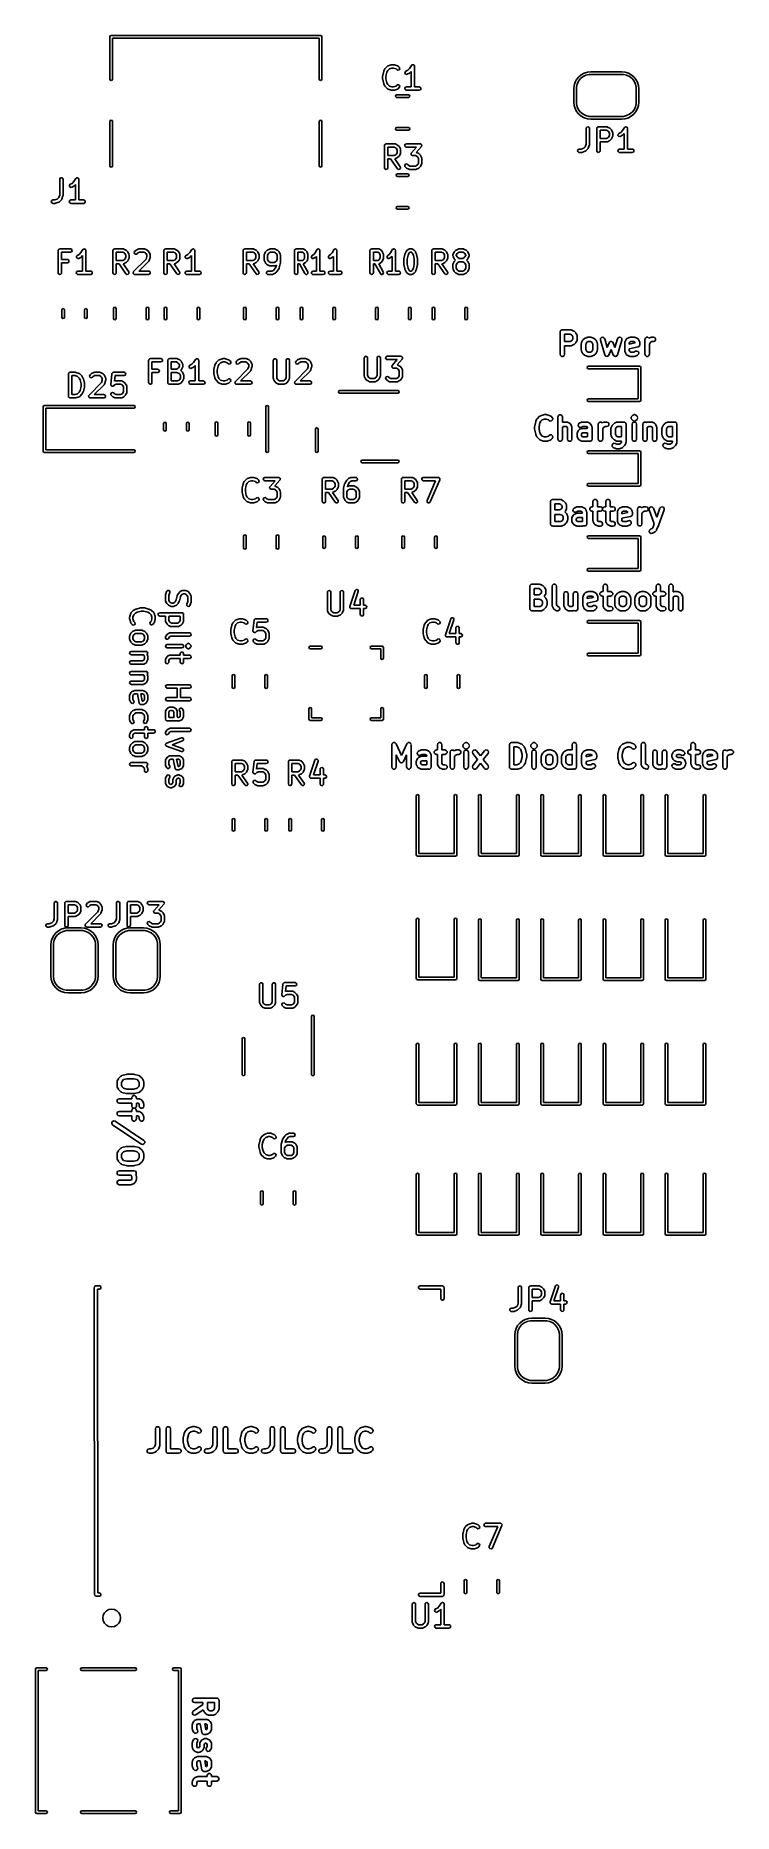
# Model space of a CAD drawing. Extents: x 36 to 175, y -118 to -38.
# Drawn here: x 35.8 to 67.2, y -118.1 to -38.2 of the extents above.
import ezdxf

# ---------------------------------------------------------------- set-up
doc = ezdxf.new("R2010")
doc.units = 0
doc.layers.add('BLACK', color=7, linetype='CONTINUOUS')

msp = doc.modelspace()

# ---------------------------------------------------------------- linework, layer by layer
at = {"layer": 'BLACK', "linetype": 'CONTINUOUS'}
for p, q in [((39.182, -38.264), (39.1996, -38.2216)), ((39.182, -40.164), (39.182, -38.264)), ((39.1996, -38.2216), (39.242, -38.204)), ((39.242, -38.204), (48.642, -38.204)), ((48.582, -38.324), (39.302, -38.324)), ((39.302, -38.324), (39.302, -40.164)), ((48.582, -40.164), (48.582, -38.324)), ((48.642, -38.204), (48.6844, -38.2216)), ((48.6844, -38.2216), (48.702, -38.264)), ((48.702, -38.264), (48.702, -40.164)), ((51.428, -39.9972), (51.4756, -39.8067)), ((51.4756, -39.8067), (51.4809, -39.7949)), ((51.4809, -39.7949), (51.4813, -39.7914)), ((51.4813, -39.7914), (51.5289, -39.6961)), ((51.5289, -39.6961), (51.5423, -39.6781)), ((51.5423, -39.6781), (51.543, -39.6766)), ((51.543, -39.6766), (51.6382, -39.5814)), ((51.6192, -39.8511), (51.5758, -40.0246)), ((51.6577, -39.7741), (51.6192, -39.8511)), ((51.6382, -39.5814), (51.6596, -39.5665)), ((51.7318, -39.7), (51.6577, -39.7741)), ((51.6596, -39.5665), (51.664, -39.5661)), ((51.664, -39.5661), (51.6675, -39.5633)), ((51.6675, -39.5633), (51.8104, -39.5157)), ((51.8463, -39.6618), (51.7318, -39.7)), ((51.8104, -39.5157), (51.8326, -39.5124)), ((51.8326, -39.5124), (51.8341, -39.5118)), ((51.8341, -39.5118), (51.9294, -39.5118)), ((51.9172, -39.6618), (51.8463, -39.6618)), ((52.0317, -39.7), (51.9172, -39.6618)), ((51.9294, -39.5118), (51.9514, -39.5157)), ((51.9514, -39.5157), (51.9531, -39.5157)), ((51.9531, -39.5157), (52.0959, -39.5633)), ((52.0668, -39.7351), (52.0317, -39.7)), ((52.1133, -39.7568), (52.0668, -39.7351)), ((52.0959, -39.5633), (52.1188, -39.5757)), ((52.1629, -39.7435), (52.1133, -39.7568)), ((52.1188, -39.5757), (52.1212, -39.5795)), ((52.1212, -39.5795), (52.1252, -39.5814)), ((52.1252, -39.5814), (52.1729, -39.629)), ((52.1923, -39.7015), (52.1629, -39.7435)), ((52.1729, -39.629), (52.1878, -39.6504)), ((52.1878, -39.6504), (52.1923, -39.7015)), ((52.4289, -39.8939), (52.432, -39.8427)), ((52.4595, -39.9351), (52.4289, -39.8939)), ((52.432, -39.8427), (52.4672, -39.8055)), ((52.5094, -39.947), (52.4595, -39.9351)), ((52.4672, -39.8055), (52.5516, -39.7633)), ((52.6296, -39.892), (52.5343, -39.9396)), ((52.5516, -39.7633), (52.633, -39.6819)), ((52.6307, -39.8908), (52.6296, -39.892)), ((52.6491, -39.8779), (52.6307, -39.8908)), ((52.633, -39.6819), (52.7241, -39.5452)), ((52.7115, -39.8155), (52.6491, -39.8779)), ((52.7115, -40.5118), (52.7115, -39.8155)), ((52.7241, -39.5452), (52.7421, -39.5264)), ((52.7421, -39.5264), (52.7462, -39.5252)), ((52.7462, -39.5252), (52.749, -39.5219)), ((52.749, -39.5219), (52.7704, -39.5181)), ((52.7704, -39.5181), (52.7913, -39.512)), ((52.7913, -39.512), (52.7953, -39.5137)), ((52.7953, -39.5137), (52.7995, -39.513)), ((52.7995, -39.513), (52.8184, -39.5238)), ((52.8184, -39.5238), (52.8383, -39.5326)), ((52.8383, -39.5326), (52.8402, -39.5365)), ((52.8402, -39.5365), (52.844, -39.5386)), ((52.844, -39.5386), (52.8514, -39.5591)), ((52.8514, -39.5591), (52.861, -39.5786)), ((52.861, -39.5786), (52.86, -39.5828)), ((52.86, -39.5828), (52.8615, -39.5868)), ((52.8615, -39.5868), (52.8615, -40.5118)), ((60.3458, -39.9621), (60.4772, -39.8919)), ((60.4772, -39.8919), (60.6197, -39.8486)), ((60.6197, -39.8486), (60.768, -39.834)), ((60.768, -39.834), (62.168, -39.834)), ((62.168, -39.834), (62.3163, -39.8486)), ((62.3163, -39.8486), (62.4588, -39.8919)), ((62.4588, -39.8919), (62.5902, -39.9621)), ((39.1996, -40.2064), (39.182, -40.164)), ((39.242, -40.224), (39.1996, -40.2064)), ((39.2844, -40.2064), (39.242, -40.224)), ((39.302, -40.164), (39.2844, -40.2064)), ((48.5996, -40.2064), (48.582, -40.164)), ((48.642, -40.224), (48.5996, -40.2064)), ((48.6844, -40.2064), (48.642, -40.224)), ((48.702, -40.164), (48.6844, -40.2064)), ((51.4258, -40.0154), (51.4284, -40.0006)), ((51.4258, -40.1582), (51.4258, -40.0154)), ((51.427, -40.1615), (51.4258, -40.1582)), ((51.428, -40.1764), (51.427, -40.1615)), ((51.4284, -40.0006), (51.428, -39.9972)), ((51.4756, -40.3669), (51.428, -40.1764)), ((51.4776, -40.3699), (51.4756, -40.3669)), ((51.4813, -40.3823), (51.4776, -40.3699)), ((51.5289, -40.4775), (51.4813, -40.3823)), ((51.5301, -40.4786), (51.5289, -40.4775)), ((51.543, -40.497), (51.5301, -40.4786)), ((51.6382, -40.5922), (51.543, -40.497)), ((51.5758, -40.0246), (51.5758, -40.149)), ((51.5758, -40.149), (51.6192, -40.3225)), ((51.6192, -40.3225), (51.6577, -40.3995)), ((51.6423, -40.5941), (51.6382, -40.5922)), ((51.6446, -40.5979), (51.6423, -40.5941)), ((51.6675, -40.6104), (51.6446, -40.5979)), ((51.6577, -40.3995), (51.7318, -40.4736)), ((51.8104, -40.658), (51.6675, -40.6104)), ((51.7318, -40.4736), (51.8463, -40.5118)), ((51.812, -40.6579), (51.8104, -40.658)), ((51.8341, -40.6618), (51.812, -40.6579)), ((51.9294, -40.6618), (51.8341, -40.6618)), ((51.8463, -40.5118), (51.9172, -40.5118)), ((51.9172, -40.5118), (52.0317, -40.4736)), ((51.9309, -40.6613), (51.9294, -40.6618)), ((51.9531, -40.658), (51.9309, -40.6613)), ((52.0959, -40.6104), (51.9531, -40.658)), ((52.0317, -40.4736), (52.0668, -40.4385)), ((52.0668, -40.4385), (52.0881, -40.4236)), ((52.0881, -40.4236), (52.1392, -40.4191)), ((52.0994, -40.6076), (52.0959, -40.6104)), ((52.1039, -40.6072), (52.0994, -40.6076)), ((52.1252, -40.5922), (52.1039, -40.6072)), ((52.1729, -40.5446), (52.1252, -40.5922)), ((52.1392, -40.4191), (52.1813, -40.4486)), ((52.1945, -40.4981), (52.1729, -40.5446)), ((52.1813, -40.4486), (52.1945, -40.4981)), ((52.4269, -40.5738), (52.4526, -40.5294)), ((52.4358, -40.6243), (52.4269, -40.5738)), ((52.4751, -40.6573), (52.4358, -40.6243)), ((52.4526, -40.5294), (52.5008, -40.5118)), ((52.5008, -40.6618), (52.4751, -40.6573)), ((52.5008, -40.5118), (52.7115, -40.5118)), ((53.0722, -40.6618), (52.5008, -40.6618)), ((52.5343, -39.9396), (52.5094, -39.947)), ((52.8615, -40.5118), (53.0722, -40.5118)), ((53.0722, -40.5118), (53.0979, -40.5163)), ((53.1204, -40.6443), (53.0722, -40.6618)), ((53.0979, -40.5163), (53.1372, -40.5493)), ((53.1461, -40.5998), (53.1204, -40.6443)), ((53.1372, -40.5493), (53.1461, -40.5998)), ((60.008, -40.594), (60.0226, -40.4457)), ((60.008, -41.194), (60.008, -40.594)), ((60.0226, -40.4457), (60.0659, -40.3032)), ((60.0659, -40.3032), (60.1361, -40.1718)), ((60.1601, -40.3813), (60.128, -40.5219)), ((60.128, -40.5219), (60.128, -40.594)), ((60.128, -40.594), (60.128, -41.194)), ((60.1361, -40.1718), (60.2306, -40.0566)), ((60.2227, -40.2513), (60.1601, -40.3813)), ((60.3126, -40.1386), (60.2227, -40.2513)), ((60.2306, -40.0566), (60.3458, -39.9621)), ((60.4253, -40.0487), (60.3126, -40.1386)), ((60.5553, -39.9861), (60.4253, -40.0487)), ((60.6959, -39.954), (60.5553, -39.9861)), ((60.768, -39.954), (60.6959, -39.954)), ((62.168, -39.954), (60.768, -39.954)), ((62.2401, -39.954), (62.168, -39.954)), ((62.3807, -39.9861), (62.2401, -39.954)), ((62.5107, -40.0487), (62.3807, -39.9861)), ((62.6234, -40.1386), (62.5107, -40.0487)), ((62.5902, -39.9621), (62.7054, -40.0566)), ((62.7133, -40.2513), (62.6234, -40.1386)), ((62.7054, -40.0566), (62.7999, -40.1718)), ((62.7759, -40.3813), (62.7133, -40.2513)), ((62.808, -40.5219), (62.7759, -40.3813)), ((62.7999, -40.1718), (62.8701, -40.3032)), ((62.808, -40.594), (62.808, -40.5219)), ((62.808, -41.194), (62.808, -40.594)), ((62.8701, -40.3032), (62.9134, -40.4457)), ((62.9134, -40.4457), (62.928, -40.594)), ((62.928, -40.594), (62.928, -41.194)), ((52.0027, -40.921), (52.0203, -40.8786)), ((52.0203, -40.9634), (52.0027, -40.921)), ((52.0203, -40.8786), (52.0627, -40.861)), ((52.0627, -40.981), (52.0203, -40.9634)), ((52.0627, -40.861), (52.5853, -40.861)), ((52.5853, -40.981), (52.0627, -40.981)), ((52.5853, -40.861), (52.6277, -40.8786)), ((52.6277, -40.9634), (52.5853, -40.981)), ((52.6277, -40.8786), (52.6453, -40.921)), ((52.6453, -40.921), (52.6277, -40.9634)), ((60.0226, -41.3423), (60.008, -41.194)), ((60.0659, -41.4848), (60.0226, -41.3423)), ((60.1361, -41.6162), (60.0659, -41.4848)), ((60.128, -41.194), (60.128, -41.2661)), ((60.128, -41.2661), (60.1601, -41.4067)), ((60.1601, -41.4067), (60.2227, -41.5367)), ((62.7133, -41.5367), (62.7759, -41.4067)), ((62.7759, -41.4067), (62.808, -41.2661)), ((62.8701, -41.4848), (62.7999, -41.6162)), ((62.808, -41.2661), (62.808, -41.194)), ((62.9134, -41.3423), (62.8701, -41.4848)), ((62.928, -41.194), (62.9134, -41.3423)), ((39.182, -42.064), (39.1996, -42.0216)), ((39.182, -44.064), (39.182, -42.064)), ((39.1996, -42.0216), (39.242, -42.004)), ((39.242, -42.004), (39.2844, -42.0216)), ((39.2844, -42.0216), (39.302, -42.064)), ((39.302, -42.064), (39.302, -44.064)), ((48.582, -42.064), (48.5996, -42.0216)), ((48.582, -44.064), (48.582, -42.064)), ((48.5996, -42.0216), (48.642, -42.004)), ((48.642, -42.004), (48.6844, -42.0216)), ((48.6844, -42.0216), (48.702, -42.064)), ((48.702, -42.064), (48.702, -44.064)), ((52.0203, -42.3486), (52.0627, -42.331)), ((52.0627, -42.331), (52.5853, -42.331)), ((52.5853, -42.331), (52.6277, -42.3486)), ((60.2306, -41.7314), (60.1361, -41.6162)), ((60.2227, -41.5367), (60.3126, -41.6494)), ((60.3458, -41.8259), (60.2306, -41.7314)), ((60.3126, -41.6494), (60.4253, -41.7393)), ((60.4772, -41.8961), (60.3458, -41.8259)), ((60.4253, -41.7393), (60.5553, -41.8019)), ((60.6197, -41.9394), (60.4772, -41.8961)), ((60.5553, -41.8019), (60.6959, -41.834)), ((60.5642, -42.3552), (60.5972, -42.3159)), ((60.5972, -42.3159), (60.6477, -42.307)), ((60.768, -41.954), (60.6197, -41.9394)), ((60.6477, -42.307), (60.6921, -42.3326)), ((60.6921, -42.3326), (60.7097, -42.3808)), ((60.6959, -41.834), (60.768, -41.834)), ((60.768, -41.834), (62.168, -41.834)), ((62.168, -41.954), (60.768, -41.954)), ((61.0529, -42.3402), (61.0626, -42.3234)), ((61.0626, -42.3234), (61.069, -42.3211)), ((61.069, -42.3211), (61.0734, -42.3159)), ((61.0734, -42.3159), (61.0925, -42.3125)), ((61.0925, -42.3125), (61.1109, -42.3058)), ((61.1109, -42.3058), (61.4918, -42.3058)), ((61.4918, -42.3058), (61.5175, -42.3103)), ((61.5175, -42.3103), (61.5209, -42.3132)), ((61.5209, -42.3132), (61.5253, -42.3137)), ((61.5253, -42.3137), (61.6206, -42.3614)), ((62.168, -41.834), (62.2401, -41.834)), ((62.3163, -41.9394), (62.168, -41.954)), ((62.2401, -41.834), (62.3807, -41.8019)), ((62.2865, -42.3392), (62.3045, -42.3204)), ((62.3045, -42.3204), (62.3087, -42.3192)), ((62.3087, -42.3192), (62.3115, -42.3159)), ((62.3115, -42.3159), (62.3329, -42.3121)), ((62.4588, -41.8961), (62.3163, -41.9394)), ((62.3329, -42.3121), (62.3538, -42.306)), ((62.3538, -42.306), (62.3577, -42.3077)), ((62.3577, -42.3077), (62.362, -42.307)), ((62.362, -42.307), (62.3808, -42.3178)), ((62.3807, -41.8019), (62.5107, -41.7393)), ((62.3808, -42.3178), (62.4008, -42.3266)), ((62.4008, -42.3266), (62.4027, -42.3305)), ((62.4027, -42.3305), (62.4064, -42.3326)), ((62.4064, -42.3326), (62.4138, -42.3531)), ((62.5902, -41.8259), (62.4588, -41.8961)), ((62.5107, -41.7393), (62.6234, -41.6494)), ((62.7054, -41.7314), (62.5902, -41.8259)), ((62.6234, -41.6494), (62.7133, -41.5367)), ((62.7999, -41.6162), (62.7054, -41.7314)), ((51.512, -43.1298), (51.5137, -43.1269)), ((51.5126, -43.1331), (51.512, -43.1298)), ((51.5137, -43.1269), (51.5154, -43.1172)), ((51.5154, -43.1172), (51.528, -43.1022)), ((51.528, -43.1022), (51.5377, -43.0854)), ((51.5377, -43.0854), (51.5441, -43.0831)), ((51.5441, -43.0831), (51.5484, -43.0779)), ((51.5484, -43.0779), (51.5676, -43.0745)), ((51.5676, -43.0745), (51.5859, -43.0678)), ((51.5859, -43.0678), (51.9669, -43.0678)), ((51.9669, -43.0678), (51.9925, -43.0723)), ((51.9925, -43.0723), (51.9959, -43.0752)), ((51.9959, -43.0752), (52.0004, -43.0757)), ((52.0004, -43.0757), (52.0956, -43.1234)), ((52.0027, -42.391), (52.0203, -42.3486)), ((52.0203, -42.4334), (52.0027, -42.391)), ((52.0627, -42.451), (52.0203, -42.4334)), ((52.5853, -42.451), (52.0627, -42.451)), ((52.0956, -43.1234), (52.1136, -43.1367)), ((52.4168, -43.1298), (52.4425, -43.0854)), ((52.4257, -43.1803), (52.4168, -43.1298)), ((52.4425, -43.0854), (52.4907, -43.0678)), ((52.4907, -43.0678), (53.1097, -43.0678)), ((52.6277, -42.4334), (52.5853, -42.451)), ((52.6277, -42.3486), (52.6453, -42.391)), ((52.6453, -42.391), (52.6277, -42.4334)), ((53.1097, -43.0678), (53.1208, -43.0698)), ((53.1208, -43.0698), (53.1243, -43.0692)), ((53.1243, -43.0692), (53.1269, -43.0709)), ((53.1269, -43.0709), (53.1354, -43.0723)), ((53.1354, -43.0723), (53.1509, -43.0853)), ((53.1509, -43.0853), (53.1682, -43.0958)), ((53.1682, -43.0958), (53.1701, -43.1015)), ((53.1701, -43.1015), (53.1747, -43.1053)), ((53.1747, -43.1053), (53.1782, -43.1252)), ((53.1782, -43.1252), (53.1847, -43.1444)), ((60.5215, -43.1974), (60.5597, -43.0829)), ((60.5597, -42.3808), (60.5642, -42.3552)), ((60.5597, -43.0829), (60.5597, -42.3808)), ((60.7058, -43.1188), (60.6582, -43.2617)), ((60.7097, -43.0951), (60.7058, -43.1172)), ((60.7058, -43.1172), (60.7058, -43.1188)), ((60.7097, -42.3808), (60.7097, -43.0951)), ((61.0359, -42.3808), (61.0376, -42.3711)), ((61.0359, -43.3808), (61.0359, -42.3808)), ((61.037, -42.3678), (61.0387, -42.3649)), ((61.0376, -42.3711), (61.037, -42.3678)), ((61.0387, -42.3649), (61.0404, -42.3552)), ((61.0404, -42.3552), (61.0529, -42.3402)), ((61.4741, -42.4558), (61.1859, -42.4558)), ((61.1859, -42.4558), (61.1859, -42.8296)), ((61.1859, -42.8296), (61.4741, -42.8296)), ((61.4918, -42.9796), (61.1859, -42.9796)), ((61.1859, -42.9796), (61.1859, -43.3808)), ((61.5426, -42.4901), (61.4741, -42.4558)), ((61.4741, -42.8296), (61.5426, -42.7954)), ((61.496, -42.9781), (61.4918, -42.9796)), ((61.5004, -42.9791), (61.496, -42.9781)), ((61.5253, -42.9717), (61.5004, -42.9791)), ((61.6206, -42.9241), (61.5253, -42.9717)), ((61.573, -42.5205), (61.5426, -42.4901)), ((61.5426, -42.7954), (61.573, -42.765)), ((61.6073, -42.589), (61.573, -42.5205)), ((61.573, -42.765), (61.6073, -42.6964)), ((61.6073, -42.6964), (61.6073, -42.589)), ((61.6206, -42.3614), (61.6386, -42.3747)), ((61.6217, -42.9229), (61.6206, -42.9241)), ((61.6401, -42.91), (61.6217, -42.9229)), ((61.6386, -42.3747), (61.6401, -42.3754)), ((61.6401, -42.3754), (61.6877, -42.423)), ((61.6877, -42.8624), (61.6401, -42.91)), ((61.6877, -42.423), (61.7006, -42.4414)), ((61.6884, -42.8609), (61.6877, -42.8624)), ((61.7017, -42.8429), (61.6884, -42.8609)), ((61.7006, -42.4414), (61.7017, -42.4425)), ((61.7017, -42.4425), (61.7494, -42.5378)), ((61.7494, -42.7477), (61.7017, -42.8429)), ((61.7494, -42.5378), (61.7568, -42.5627)), ((61.7499, -42.7432), (61.7494, -42.7477)), ((61.7528, -42.7398), (61.7499, -42.7432)), ((61.7573, -42.7142), (61.7528, -42.7398)), ((61.7568, -42.5627), (61.7558, -42.5671)), ((61.7558, -42.5671), (61.7573, -42.5713)), ((61.7573, -42.5713), (61.7573, -42.7142)), ((61.9913, -42.6879), (61.9944, -42.6367)), ((62.0219, -42.7291), (61.9913, -42.6879)), ((61.9944, -42.6367), (62.0297, -42.5995)), ((62.0718, -42.741), (62.0219, -42.7291)), ((62.0297, -42.5995), (62.114, -42.5573)), ((62.0968, -42.7336), (62.0718, -42.741)), ((62.192, -42.686), (62.0968, -42.7336)), ((62.114, -42.5573), (62.1954, -42.4759)), ((62.1931, -42.6848), (62.192, -42.686)), ((62.2115, -42.6719), (62.1931, -42.6848)), ((62.1954, -42.4759), (62.2865, -42.3392)), ((62.274, -42.6095), (62.2115, -42.6719)), ((62.274, -43.3058), (62.274, -42.6095)), ((62.4138, -42.3531), (62.4235, -42.3726)), ((62.4235, -42.3726), (62.4225, -42.3768)), ((62.4225, -42.3768), (62.424, -42.3808)), ((62.424, -42.3808), (62.424, -43.3058)), ((51.5109, -43.1428), (51.5126, -43.1331)), ((51.5109, -44.1428), (51.5109, -43.1428)), ((51.9492, -43.2178), (51.6609, -43.2178)), ((51.6609, -43.2178), (51.6609, -43.5916)), ((51.6609, -43.5916), (51.9492, -43.5916)), ((51.785, -43.7416), (51.6609, -43.7416)), ((51.6609, -43.7416), (51.6609, -44.1428)), ((52.0959, -44.1858), (51.785, -43.7416)), ((52.0177, -43.2521), (51.9492, -43.2178)), ((51.9492, -43.5916), (52.0177, -43.5574)), ((51.9711, -43.7401), (51.9678, -43.7413)), ((51.9678, -43.7413), (52.2188, -44.0998)), ((51.9754, -43.7411), (51.9711, -43.7401)), ((52.0004, -43.7337), (51.9754, -43.7411)), ((52.0956, -43.6861), (52.0004, -43.7337)), ((52.0481, -43.2825), (52.0177, -43.2521)), ((52.0177, -43.5574), (52.0481, -43.527)), ((52.0823, -43.351), (52.0481, -43.2825)), ((52.0481, -43.527), (52.0823, -43.4584)), ((52.0823, -43.4584), (52.0823, -43.351)), ((52.0968, -43.6849), (52.0956, -43.6861)), ((52.1151, -43.672), (52.0968, -43.6849)), ((52.1136, -43.1367), (52.1151, -43.1374)), ((52.1151, -43.1374), (52.1627, -43.185)), ((52.1627, -43.6244), (52.1151, -43.672)), ((52.1627, -43.185), (52.1756, -43.2034)), ((52.1634, -43.6229), (52.1627, -43.6244)), ((52.1768, -43.6049), (52.1634, -43.6229)), ((52.1756, -43.2034), (52.1768, -43.2045)), ((52.1768, -43.2045), (52.2244, -43.2998)), ((52.2244, -43.5097), (52.1768, -43.6049)), ((52.2244, -43.2998), (52.2318, -43.3247)), ((52.2249, -43.5052), (52.2244, -43.5097)), ((52.2278, -43.5018), (52.2249, -43.5052)), ((52.2323, -43.4762), (52.2278, -43.5018)), ((52.2318, -43.3247), (52.2308, -43.3291)), ((52.2308, -43.3291), (52.2323, -43.3333)), ((52.2323, -43.3333), (52.2323, -43.4762)), ((52.465, -43.2133), (52.4257, -43.1803)), ((52.4907, -43.2178), (52.465, -43.2133)), ((52.9444, -43.2178), (52.4907, -43.2178)), ((52.7014, -43.5222), (52.7036, -43.5166)), ((52.7079, -43.5414), (52.7014, -43.5222)), ((52.7025, -43.5107), (52.7126, -43.4932)), ((52.7036, -43.5166), (52.7025, -43.5107)), ((52.7114, -43.5613), (52.7079, -43.5414)), ((52.716, -43.5651), (52.7114, -43.5613)), ((52.7126, -43.4932), (52.7199, -43.4744)), ((52.7179, -43.5708), (52.716, -43.5651)), ((52.7352, -43.5813), (52.7179, -43.5708)), ((52.7199, -43.4744), (52.9444, -43.2178)), ((52.7507, -43.5942), (52.7352, -43.5813)), ((52.7592, -43.5957), (52.7507, -43.5942)), ((52.7618, -43.5973), (52.7592, -43.5957)), ((52.7653, -43.5968), (52.7618, -43.5973)), ((52.7764, -43.5988), (52.7653, -43.5968)), ((52.9015, -43.5988), (52.7764, -43.5988)), ((52.97, -43.633), (52.9015, -43.5988)), ((53.1662, -43.1922), (52.9387, -43.4522)), ((52.9387, -43.4522), (52.9449, -43.4533)), ((52.9449, -43.4533), (52.9483, -43.4562)), ((52.9483, -43.4562), (52.9528, -43.4567)), ((52.9528, -43.4567), (53.048, -43.5043)), ((53.0005, -43.6634), (52.97, -43.633)), ((53.0347, -43.732), (53.0005, -43.6634)), ((53.0347, -43.9346), (53.0347, -43.732)), ((53.048, -43.5043), (53.066, -43.5177)), ((53.066, -43.5177), (53.0675, -43.5184)), ((53.0675, -43.5184), (53.1151, -43.566)), ((53.1151, -43.566), (53.128, -43.5843)), ((53.128, -43.5843), (53.1292, -43.5855)), ((53.1292, -43.5855), (53.1768, -43.6807)), ((53.1735, -43.1734), (53.1662, -43.1922)), ((53.1836, -43.1558), (53.1735, -43.1734)), ((53.1768, -43.6807), (53.1842, -43.7057)), ((53.1847, -43.1444), (53.1825, -43.1499)), ((53.1825, -43.1499), (53.1836, -43.1558)), ((53.1842, -43.7057), (53.1832, -43.71)), ((53.1832, -43.71), (53.1847, -43.7142)), ((53.1847, -43.7142), (53.1847, -43.9523)), ((60.1799, -43.3678), (60.2055, -43.3234)), ((60.1888, -43.4183), (60.1799, -43.3678)), ((60.2281, -43.4513), (60.1888, -43.4183)), ((60.2055, -43.3234), (60.2537, -43.3058)), ((60.2537, -43.4558), (60.2281, -43.4513)), ((60.2537, -43.3058), (60.3368, -43.3058)), ((60.349, -43.4558), (60.2537, -43.4558)), ((60.3368, -43.3058), (60.4513, -43.2676)), ((60.3505, -43.4553), (60.349, -43.4558)), ((60.3727, -43.452), (60.3505, -43.4553)), ((60.5155, -43.4044), (60.3727, -43.452)), ((60.4513, -43.2676), (60.5215, -43.1974)), ((60.519, -43.4016), (60.5155, -43.4044)), ((60.5235, -43.4012), (60.519, -43.4016)), ((60.5448, -43.3862), (60.5235, -43.4012)), ((60.6401, -43.291), (60.5448, -43.3862)), ((60.642, -43.2869), (60.6401, -43.291)), ((60.6458, -43.2846), (60.642, -43.2869)), ((60.6582, -43.2617), (60.6458, -43.2846)), ((61.0534, -43.429), (61.0359, -43.3808)), ((61.0978, -43.4547), (61.0534, -43.429)), ((61.1484, -43.4458), (61.0978, -43.4547)), ((61.1813, -43.4065), (61.1484, -43.4458)), ((61.1859, -43.3808), (61.1813, -43.4065)), ((61.9894, -43.3678), (62.015, -43.3234)), ((61.9983, -43.4183), (61.9894, -43.3678)), ((62.0376, -43.4513), (61.9983, -43.4183)), ((62.015, -43.3234), (62.0632, -43.3058)), ((62.0632, -43.4558), (62.0376, -43.4513)), ((62.0632, -43.3058), (62.274, -43.3058)), ((62.6347, -43.4558), (62.0632, -43.4558)), ((62.424, -43.3058), (62.6347, -43.3058)), ((62.6347, -43.3058), (62.6603, -43.3103)), ((62.6829, -43.4383), (62.6347, -43.4558)), ((62.6603, -43.3103), (62.6996, -43.3433)), ((62.7085, -43.3938), (62.6829, -43.4383)), ((62.6996, -43.3433), (62.7085, -43.3938)), ((36.9297, -44.6668), (36.9342, -44.6412)), ((36.9297, -45.3689), (36.9297, -44.6668)), ((36.9342, -44.6412), (36.9672, -44.6019)), ((36.9672, -44.6019), (37.0177, -44.593)), ((37.0177, -44.593), (37.0621, -44.6186)), ((37.0621, -44.6186), (37.0797, -44.6668)), ((37.0797, -44.6668), (37.0797, -45.3811)), ((37.5654, -44.7619), (37.6565, -44.6252)), ((37.6565, -44.6252), (37.6745, -44.6064)), ((37.6745, -44.6064), (37.6787, -44.6052)), ((37.6787, -44.6052), (37.6815, -44.6019)), ((37.6815, -44.6019), (37.7029, -44.5981)), ((37.7029, -44.5981), (37.7238, -44.592)), ((37.7238, -44.592), (37.7277, -44.5937)), ((37.7277, -44.5937), (37.732, -44.593)), ((37.732, -44.593), (37.7508, -44.6038)), ((37.7508, -44.6038), (37.7708, -44.6126)), ((37.7708, -44.6126), (37.7727, -44.6165)), ((37.7727, -44.6165), (37.7764, -44.6186)), ((37.7764, -44.6186), (37.7838, -44.6391)), ((37.7838, -44.6391), (37.7935, -44.6586)), ((37.7935, -44.6586), (37.7925, -44.6628)), ((37.7925, -44.6628), (37.794, -44.6668)), ((37.794, -44.6668), (37.794, -45.5918)), ((39.1996, -44.1064), (39.182, -44.064)), ((39.242, -44.124), (39.1996, -44.1064)), ((39.2844, -44.1064), (39.242, -44.124)), ((39.302, -44.064), (39.2844, -44.1064)), ((48.5996, -44.1064), (48.582, -44.064)), ((48.642, -44.124), (48.5996, -44.1064)), ((48.6844, -44.1064), (48.642, -44.124)), ((48.702, -44.064), (48.6844, -44.1064)), ((51.5285, -44.191), (51.5109, -44.1428)), ((51.5729, -44.2167), (51.5285, -44.191)), ((51.6234, -44.2078), (51.5729, -44.2167)), ((51.6564, -44.1685), (51.6234, -44.2078)), ((51.6609, -44.1428), (51.6564, -44.1685)), ((52.0369, -44.477), (52.0545, -44.4346)), ((52.0545, -44.5194), (52.0369, -44.477)), ((52.0545, -44.4346), (52.0969, -44.417)), ((52.0969, -44.537), (52.0545, -44.5194)), ((52.1379, -44.2153), (52.0959, -44.1858)), ((52.0969, -44.417), (52.5511, -44.417)), ((52.5511, -44.537), (52.0969, -44.537)), ((52.189, -44.2108), (52.1379, -44.2153)), ((52.2253, -44.1745), (52.189, -44.2108)), ((52.2188, -44.0998), (52.2298, -44.1234)), ((52.2298, -44.1234), (52.2253, -44.1745)), ((52.4182, -44.0282), (52.4476, -43.9861)), ((52.4227, -44.0793), (52.4182, -44.0282)), ((52.4376, -44.1006), (52.4227, -44.0793)), ((52.4853, -44.1482), (52.4376, -44.1006)), ((52.4476, -43.9861), (52.4972, -43.9729)), ((52.4867, -44.1489), (52.4853, -44.1482)), ((52.5047, -44.1623), (52.4867, -44.1489)), ((52.4972, -43.9729), (52.5437, -43.9945)), ((52.6, -44.2099), (52.5047, -44.1623)), ((52.5437, -43.9945), (52.5827, -44.0336)), ((52.5511, -44.417), (52.5935, -44.4346)), ((52.5935, -44.5194), (52.5511, -44.537)), ((52.5827, -44.0336), (52.6512, -44.0678)), ((52.5935, -44.4346), (52.6111, -44.477)), ((52.6111, -44.477), (52.5935, -44.5194)), ((52.6044, -44.2104), (52.6, -44.2099)), ((52.6079, -44.2133), (52.6044, -44.2104)), ((52.6335, -44.2178), (52.6079, -44.2133)), ((52.9192, -44.2178), (52.6335, -44.2178)), ((52.6512, -44.0678), (52.9015, -44.0678)), ((52.9015, -44.0678), (52.97, -44.0336)), ((52.9235, -44.2163), (52.9192, -44.2178)), ((52.9278, -44.2173), (52.9235, -44.2163)), ((52.9528, -44.2099), (52.9278, -44.2173)), ((53.048, -44.1623), (52.9528, -44.2099)), ((52.97, -44.0336), (53.0005, -44.0032)), ((53.0005, -44.0032), (53.0347, -43.9346)), ((53.0491, -44.1611), (53.048, -44.1623)), ((53.0675, -44.1482), (53.0491, -44.1611)), ((53.1151, -44.1006), (53.0675, -44.1482)), ((53.1158, -44.0991), (53.1151, -44.1006)), ((53.1292, -44.0811), (53.1158, -44.0991)), ((53.1768, -43.9859), (53.1292, -44.0811)), ((53.1773, -43.9814), (53.1768, -43.9859)), ((53.1802, -43.978), (53.1773, -43.9814)), ((53.1847, -43.9523), (53.1802, -43.978)), ((36.8213, -45.5536), (36.8915, -45.4834)), ((36.8915, -45.4834), (36.9297, -45.3689)), ((37.0758, -45.4048), (37.0282, -45.5477)), ((37.0797, -45.3811), (37.0758, -45.4032)), ((37.0758, -45.4032), (37.0758, -45.4048)), ((37.3614, -44.9739), (37.3644, -44.9227)), ((37.3919, -45.0151), (37.3614, -44.9739)), ((37.3644, -44.9227), (37.3997, -44.8855)), ((37.4418, -45.027), (37.3919, -45.0151)), ((37.3997, -44.8855), (37.484, -44.8433)), ((37.4668, -45.0196), (37.4418, -45.027)), ((37.562, -44.972), (37.4668, -45.0196)), ((37.484, -44.8433), (37.5654, -44.7619)), ((37.5631, -44.9708), (37.562, -44.972)), ((37.5815, -44.9579), (37.5631, -44.9708)), ((37.644, -44.8955), (37.5815, -44.9579)), ((37.644, -45.5918), (37.644, -44.8955)), ((36.5499, -45.6538), (36.5755, -45.6094)), ((36.5588, -45.7043), (36.5499, -45.6538)), ((36.5981, -45.7373), (36.5588, -45.7043)), ((36.5755, -45.6094), (36.6237, -45.5918)), ((36.6237, -45.7418), (36.5981, -45.7373)), ((36.6237, -45.5918), (36.7068, -45.5918)), ((36.719, -45.7418), (36.6237, -45.7418)), ((36.7068, -45.5918), (36.8213, -45.5536)), ((36.7205, -45.7413), (36.719, -45.7418)), ((36.7427, -45.738), (36.7205, -45.7413)), ((36.8855, -45.6904), (36.7427, -45.738)), ((36.889, -45.6876), (36.8855, -45.6904)), ((36.8935, -45.6872), (36.889, -45.6876)), ((36.9148, -45.6722), (36.8935, -45.6872)), ((37.0101, -45.577), (36.9148, -45.6722)), ((37.012, -45.5729), (37.0101, -45.577)), ((37.0158, -45.5706), (37.012, -45.5729)), ((37.0282, -45.5477), (37.0158, -45.5706)), ((37.3594, -45.6538), (37.385, -45.6094)), ((37.3683, -45.7043), (37.3594, -45.6538)), ((37.4076, -45.7373), (37.3683, -45.7043)), ((37.385, -45.6094), (37.4332, -45.5918)), ((37.4332, -45.7418), (37.4076, -45.7373)), ((37.4332, -45.5918), (37.644, -45.5918)), ((38.0047, -45.7418), (37.4332, -45.7418)), ((37.794, -45.5918), (38.0047, -45.5918)), ((38.0047, -45.5918), (38.0303, -45.5963)), ((38.0529, -45.7243), (38.0047, -45.7418)), ((38.0303, -45.5963), (38.0696, -45.6293)), ((38.0785, -45.6798), (38.0529, -45.7243)), ((38.0696, -45.6293), (38.0785, -45.6798)), ((52.0369, -45.947), (52.0545, -45.9046)), ((52.0545, -45.9894), (52.0369, -45.947)), ((52.0545, -45.9046), (52.0969, -45.887)), ((52.0969, -46.007), (52.0545, -45.9894)), ((52.0969, -45.887), (52.5511, -45.887)), ((52.5511, -46.007), (52.0969, -46.007)), ((52.5511, -45.887), (52.5935, -45.9046)), ((52.5935, -45.9894), (52.5511, -46.007)), ((52.5935, -45.9046), (52.6111, -45.947)), ((52.6111, -45.947), (52.5935, -45.9894)), ((36.8633, -47.8628), (36.865, -47.8531)), ((36.8633, -48.8628), (36.8633, -47.8628)), ((36.8645, -47.8498), (36.8661, -47.8469)), ((36.865, -47.8531), (36.8645, -47.8498)), ((36.8661, -47.8469), (36.8679, -47.8372)), ((36.8679, -47.8372), (36.8804, -47.8222)), ((36.8804, -47.8222), (36.8901, -47.8054)), ((36.8901, -47.8054), (36.8965, -47.8031)), ((36.8965, -47.8031), (36.9008, -47.7979)), ((36.9008, -47.7979), (36.92, -47.7945)), ((36.92, -47.7945), (36.9383, -47.7878)), ((36.9383, -47.7878), (37.4145, -47.7878)), ((37.4145, -47.7878), (37.4402, -47.7923)), ((37.4627, -47.9203), (37.4145, -47.9378)), ((37.4402, -47.7923), (37.4795, -47.8253)), ((37.4884, -47.8758), (37.4627, -47.9203)), ((37.4795, -47.8253), (37.4884, -47.8758)), ((37.88, -47.9579), (37.9712, -47.8212)), ((37.9712, -47.8212), (37.9892, -47.8024)), ((37.9892, -47.8024), (37.9933, -47.8012)), ((37.9933, -47.8012), (37.9961, -47.7979)), ((37.9961, -47.7979), (38.0175, -47.7941)), ((38.0175, -47.7941), (38.0384, -47.788)), ((38.0384, -47.788), (38.0423, -47.7897)), ((38.0423, -47.7897), (38.0466, -47.789)), ((38.0466, -47.789), (38.0654, -47.7998)), ((38.0654, -47.7998), (38.0854, -47.8086)), ((38.0854, -47.8086), (38.0873, -47.8125)), ((38.0873, -47.8125), (38.091, -47.8146)), ((38.091, -47.8146), (38.0985, -47.8351)), ((38.0985, -47.8351), (38.1081, -47.8546)), ((38.1081, -47.8546), (38.1071, -47.8588)), ((38.1071, -47.8588), (38.1086, -47.8628)), ((38.1086, -47.8628), (38.1086, -48.7878)), ((39.3189, -47.8628), (39.3206, -47.8531)), ((39.3189, -48.8628), (39.3189, -47.8628)), ((39.32, -47.8498), (39.3217, -47.8469)), ((39.3206, -47.8531), (39.32, -47.8498)), ((39.3217, -47.8469), (39.3234, -47.8372)), ((39.3234, -47.8372), (39.336, -47.8222)), ((39.336, -47.8222), (39.3457, -47.8054)), ((39.3457, -47.8054), (39.3521, -47.8031)), ((39.3521, -47.8031), (39.3564, -47.7979)), ((39.3564, -47.7979), (39.3756, -47.7945)), ((39.3756, -47.7945), (39.3939, -47.7878)), ((39.3939, -47.7878), (39.7749, -47.7878)), ((39.7749, -47.7878), (39.8005, -47.7923)), ((39.8005, -47.7923), (39.8039, -47.7952)), ((39.8039, -47.7952), (39.8084, -47.7957)), ((39.8084, -47.7957), (39.9036, -47.8434)), ((39.9036, -47.8434), (39.9216, -47.8567)), ((39.9216, -47.8567), (39.9231, -47.8574)), ((39.9231, -47.8574), (39.9707, -47.905)), ((39.9707, -47.905), (39.9836, -47.9234)), ((39.9836, -47.9234), (39.9848, -47.9245)), ((40.2716, -47.9515), (40.2933, -47.905)), ((40.2933, -47.905), (40.3409, -47.8574)), ((40.3409, -47.8574), (40.3592, -47.8445)), ((40.3592, -47.8445), (40.3604, -47.8434)), ((40.3604, -47.8434), (40.4556, -47.7957)), ((40.4556, -47.7957), (40.4806, -47.7883)), ((40.4806, -47.7883), (40.4849, -47.7894)), ((40.4849, -47.7894), (40.4891, -47.7878)), ((40.4891, -47.7878), (40.7272, -47.7878)), ((40.7272, -47.7878), (40.7529, -47.7923)), ((40.7529, -47.7923), (40.7563, -47.7952)), ((40.7563, -47.7952), (40.7608, -47.7957)), ((40.7608, -47.7957), (40.856, -47.8434)), ((40.856, -47.8434), (40.874, -47.8567)), ((40.874, -47.8567), (40.8755, -47.8574)), ((40.8755, -47.8574), (40.9231, -47.905)), ((40.9231, -47.905), (40.936, -47.9234)), ((40.936, -47.9234), (40.9372, -47.9245)), ((41.6049, -47.8628), (41.6066, -47.8531)), ((41.6049, -48.8628), (41.6049, -47.8628)), ((41.606, -47.8498), (41.6077, -47.8469)), ((41.6066, -47.8531), (41.606, -47.8498)), ((41.6077, -47.8469), (41.6094, -47.8372)), ((41.6094, -47.8372), (41.622, -47.8222)), ((41.622, -47.8222), (41.6317, -47.8054)), ((41.6317, -47.8054), (41.6381, -47.8031)), ((41.6381, -47.8031), (41.6424, -47.7979)), ((41.6424, -47.7979), (41.6616, -47.7945)), ((41.6616, -47.7945), (41.6799, -47.7878)), ((41.6799, -47.7878), (42.0609, -47.7878)), ((42.0609, -47.7878), (42.0865, -47.7923)), ((42.0865, -47.7923), (42.0899, -47.7952)), ((42.0899, -47.7952), (42.0944, -47.7957)), ((42.0944, -47.7957), (42.1896, -47.8434)), ((42.1896, -47.8434), (42.2076, -47.8567)), ((42.2076, -47.8567), (42.2091, -47.8574)), ((42.2091, -47.8574), (42.2567, -47.905)), ((42.2567, -47.905), (42.2696, -47.9234)), ((42.2696, -47.9234), (42.2708, -47.9245)), ((42.7645, -47.9579), (42.8556, -47.8212)), ((42.8556, -47.8212), (42.8736, -47.8024)), ((42.8736, -47.8024), (42.8777, -47.8012)), ((42.8777, -47.8012), (42.8805, -47.7979)), ((42.8805, -47.7979), (42.9019, -47.7941)), ((42.9019, -47.7941), (42.9228, -47.788)), ((42.9228, -47.788), (42.9268, -47.7897)), ((42.9268, -47.7897), (42.931, -47.789)), ((42.931, -47.789), (42.9499, -47.7998)), ((42.9499, -47.7998), (42.9698, -47.8086)), ((42.9698, -47.8086), (42.9717, -47.8125)), ((42.9717, -47.8125), (42.9755, -47.8146)), ((42.9755, -47.8146), (42.9829, -47.8351)), ((42.9829, -47.8351), (42.9925, -47.8546)), ((42.9925, -47.8546), (42.9915, -47.8588)), ((42.9915, -47.8588), (42.993, -47.8628)), ((42.993, -47.8628), (42.993, -48.7878)), ((45.1609, -47.8628), (45.1626, -47.8531)), ((45.1609, -48.8628), (45.1609, -47.8628)), ((45.162, -47.8498), (45.1637, -47.8469)), ((45.1626, -47.8531), (45.162, -47.8498)), ((45.1637, -47.8469), (45.1654, -47.8372)), ((45.1654, -47.8372), (45.178, -47.8222)), ((45.178, -47.8222), (45.1877, -47.8054)), ((45.1877, -47.8054), (45.1941, -47.8031)), ((45.1941, -47.8031), (45.1984, -47.7979)), ((45.1984, -47.7979), (45.2176, -47.7945)), ((45.2176, -47.7945), (45.2359, -47.7878)), ((45.2359, -47.7878), (45.6169, -47.7878)), ((45.6169, -47.7878), (45.6425, -47.7923)), ((45.6425, -47.7923), (45.6459, -47.7952)), ((45.6459, -47.7952), (45.6504, -47.7957)), ((45.6504, -47.7957), (45.7456, -47.8434)), ((45.7456, -47.8434), (45.7636, -47.8567)), ((45.7636, -47.8567), (45.7651, -47.8574)), ((45.7651, -47.8574), (45.8127, -47.905)), ((45.8127, -47.905), (45.8256, -47.9234)), ((45.8256, -47.9234), (45.8268, -47.9245)), ((46.1688, -47.9245), (46.1822, -47.9065)), ((46.1822, -47.9065), (46.1829, -47.905)), ((46.1829, -47.905), (46.2305, -47.8574)), ((46.2305, -47.8574), (46.2489, -47.8445)), ((46.2489, -47.8445), (46.25, -47.8434)), ((46.25, -47.8434), (46.3452, -47.7957)), ((46.3452, -47.7957), (46.3702, -47.7883)), ((46.3702, -47.7883), (46.3745, -47.7894)), ((46.3745, -47.7894), (46.3788, -47.7878)), ((46.3788, -47.7878), (46.5692, -47.7878)), ((46.5692, -47.7878), (46.5949, -47.7923)), ((46.5949, -47.7923), (46.5983, -47.7952)), ((46.5983, -47.7952), (46.6028, -47.7957)), ((46.6028, -47.7957), (46.698, -47.8434)), ((46.698, -47.8434), (46.716, -47.8567)), ((46.716, -47.8567), (46.7175, -47.8574)), ((46.7175, -47.8574), (46.7651, -47.905)), ((46.7651, -47.905), (46.778, -47.9234)), ((46.778, -47.9234), (46.7792, -47.9245)), ((47.4676, -47.8628), (47.4693, -47.8531)), ((47.4676, -48.8628), (47.4676, -47.8628)), ((47.4687, -47.8498), (47.4704, -47.8469)), ((47.4693, -47.8531), (47.4687, -47.8498)), ((47.4704, -47.8469), (47.4721, -47.8372)), ((47.4721, -47.8372), (47.4846, -47.8222)), ((47.4846, -47.8222), (47.4944, -47.8054)), ((47.4944, -47.8054), (47.5007, -47.8031)), ((47.5007, -47.8031), (47.5051, -47.7979)), ((47.5051, -47.7979), (47.5243, -47.7945)), ((47.5243, -47.7945), (47.5426, -47.7878)), ((47.5426, -47.7878), (47.8473, -47.7878)), ((47.8473, -47.7878), (47.873, -47.7923)), ((47.873, -47.7923), (47.8792, -47.7975)), ((47.8792, -47.7975), (47.8871, -47.7992)), ((47.8871, -47.7992), (47.9633, -47.8468)), ((47.9633, -47.8468), (47.9814, -47.8632)), ((47.9814, -47.8632), (47.9821, -47.8636)), ((47.9821, -47.8636), (48.0202, -47.9112)), ((48.0202, -47.9112), (48.0295, -47.9282)), ((48.3939, -47.9642), (48.4669, -47.8275)), ((48.4669, -47.8275), (48.4829, -47.807)), ((48.4829, -47.807), (48.4904, -47.804)), ((48.4904, -47.804), (48.4955, -47.7979)), ((48.4955, -47.7979), (48.5136, -47.7947)), ((48.5136, -47.7947), (48.5305, -47.7879)), ((48.5305, -47.7879), (48.5382, -47.7904)), ((48.5382, -47.7904), (48.5461, -47.789)), ((48.5461, -47.789), (48.5619, -47.7981)), ((48.5619, -47.7981), (48.5793, -47.8038)), ((48.5793, -47.8038), (48.5835, -47.8106)), ((48.5835, -47.8106), (48.5905, -47.8146)), ((48.5905, -47.8146), (48.5968, -47.8318)), ((48.5968, -47.8318), (48.6064, -47.8473)), ((48.6064, -47.8473), (48.6053, -47.8553)), ((48.6053, -47.8553), (48.608, -47.8628)), ((48.608, -47.8628), (48.608, -48.7878)), ((49.1559, -47.9642), (49.2288, -47.8275)), ((49.2288, -47.8275), (49.2448, -47.807)), ((49.2448, -47.807), (49.2523, -47.804)), ((49.2523, -47.804), (49.2575, -47.7979)), ((49.2575, -47.7979), (49.2755, -47.7947)), ((49.2755, -47.7947), (49.2924, -47.7879)), ((49.2924, -47.7879), (49.3001, -47.7904)), ((49.3001, -47.7904), (49.308, -47.789)), ((49.308, -47.789), (49.3238, -47.7981)), ((49.3238, -47.7981), (49.3412, -47.8038)), ((49.3412, -47.8038), (49.3454, -47.8106)), ((49.3454, -47.8106), (49.3524, -47.8146)), ((49.3524, -47.8146), (49.3587, -47.8318)), ((49.3587, -47.8318), (49.3683, -47.8473)), ((49.3683, -47.8473), (49.3672, -47.8553)), ((49.3672, -47.8553), (49.37, -47.8628)), ((49.37, -47.8628), (49.37, -48.7878)), ((50.8588, -47.8628), (50.8605, -47.8531)), ((50.8588, -48.8628), (50.8588, -47.8628)), ((50.86, -47.8498), (50.8616, -47.8469)), ((50.8605, -47.8531), (50.86, -47.8498)), ((50.8616, -47.8469), (50.8633, -47.8372)), ((50.8633, -47.8372), (50.8759, -47.8222)), ((50.8759, -47.8222), (50.8856, -47.8054)), ((50.8856, -47.8054), (50.892, -47.8031)), ((50.892, -47.8031), (50.8963, -47.7979)), ((50.8963, -47.7979), (50.9155, -47.7945)), ((50.9155, -47.7945), (50.9338, -47.7878)), ((50.9338, -47.7878), (51.2386, -47.7878)), ((51.2386, -47.7878), (51.2642, -47.7923)), ((51.2642, -47.7923), (51.2704, -47.7975)), ((51.2704, -47.7975), (51.2783, -47.7992)), ((51.2783, -47.7992), (51.3545, -47.8468)), ((51.3545, -47.8468), (51.3727, -47.8632)), ((51.3727, -47.8632), (51.3733, -47.8636)), ((51.3733, -47.8636), (51.4114, -47.9112)), ((51.4114, -47.9112), (51.4207, -47.9282)), ((51.7852, -47.9642), (51.8581, -47.8275)), ((51.8581, -47.8275), (51.8742, -47.807)), ((51.8742, -47.807), (51.8816, -47.804)), ((51.8816, -47.804), (51.8868, -47.7979)), ((51.8868, -47.7979), (51.9048, -47.7947)), ((51.9048, -47.7947), (51.9218, -47.7879)), ((51.9218, -47.7879), (51.9294, -47.7904)), ((51.9294, -47.7904), (51.9373, -47.789)), ((51.9373, -47.789), (51.9532, -47.7981)), ((51.9532, -47.7981), (51.9705, -47.8038)), ((51.9705, -47.8038), (51.9748, -47.8106)), ((51.9748, -47.8106), (51.9817, -47.8146)), ((51.9817, -47.8146), (51.988, -47.8318)), ((51.988, -47.8318), (51.9977, -47.8473)), ((51.9977, -47.8473), (51.9965, -47.8553)), ((51.9965, -47.8553), (51.9993, -47.8628)), ((51.9993, -47.8628), (51.9993, -48.7878)), ((52.4642, -47.9302), (52.4744, -47.9137)), ((52.4744, -47.9137), (52.4753, -47.9112)), ((52.4753, -47.9112), (52.5134, -47.8636)), ((52.5134, -47.8636), (52.5317, -47.8475)), ((52.5317, -47.8475), (52.5322, -47.8468)), ((52.5322, -47.8468), (52.6084, -47.7992)), ((52.6084, -47.7992), (52.6325, -47.7895)), ((52.6325, -47.7895), (52.6405, -47.7906)), ((52.6405, -47.7906), (52.6481, -47.7878)), ((52.6481, -47.7878), (52.7243, -47.7878)), ((52.7243, -47.7878), (52.7499, -47.7923)), ((52.7499, -47.7923), (52.7561, -47.7975)), ((52.7561, -47.7975), (52.764, -47.7992)), ((52.764, -47.7992), (52.8402, -47.8468)), ((52.8402, -47.8468), (52.8584, -47.8632)), ((52.8584, -47.8632), (52.8591, -47.8636)), ((52.8591, -47.8636), (52.8971, -47.9112)), ((52.8971, -47.9112), (52.9065, -47.9282)), ((53.6322, -47.8628), (53.6339, -47.8531)), ((53.6322, -48.8628), (53.6322, -47.8628)), ((53.6333, -47.8498), (53.635, -47.8469)), ((53.6339, -47.8531), (53.6333, -47.8498)), ((53.635, -47.8469), (53.6367, -47.8372)), ((53.6367, -47.8372), (53.6492, -47.8222)), ((53.6492, -47.8222), (53.6589, -47.8054)), ((53.6589, -47.8054), (53.6653, -47.8031)), ((53.6653, -47.8031), (53.6697, -47.7979)), ((53.6697, -47.7979), (53.6888, -47.7945)), ((53.6888, -47.7945), (53.7072, -47.7878)), ((53.7072, -47.7878), (54.0881, -47.7878)), ((54.0881, -47.7878), (54.1138, -47.7923)), ((54.1138, -47.7923), (54.1172, -47.7952)), ((54.1172, -47.7952), (54.1216, -47.7957)), ((54.1216, -47.7957), (54.2169, -47.8434)), ((54.2169, -47.8434), (54.2349, -47.8567)), ((54.2349, -47.8567), (54.2364, -47.8574)), ((54.2364, -47.8574), (54.284, -47.905)), ((54.284, -47.905), (54.2969, -47.9234)), ((54.2969, -47.9234), (54.298, -47.9245)), ((54.6401, -47.9245), (54.6534, -47.9065)), ((54.6534, -47.9065), (54.6541, -47.905)), ((54.6541, -47.905), (54.7017, -47.8574)), ((54.7017, -47.8574), (54.7201, -47.8445)), ((54.7201, -47.8445), (54.7212, -47.8434)), ((54.7212, -47.8434), (54.8165, -47.7957)), ((54.8165, -47.7957), (54.8414, -47.7883)), ((54.8414, -47.7883), (54.8458, -47.7894)), ((54.8458, -47.7894), (54.85, -47.7878)), ((54.85, -47.7878), (55.0405, -47.7878)), ((55.0405, -47.7878), (55.0661, -47.7923)), ((55.0661, -47.7923), (55.0696, -47.7952)), ((55.0696, -47.7952), (55.074, -47.7957)), ((55.074, -47.7957), (55.1693, -47.8434)), ((55.1693, -47.8434), (55.1873, -47.8567)), ((55.1873, -47.8567), (55.1888, -47.8574)), ((55.1888, -47.8574), (55.2364, -47.905)), ((55.2364, -47.905), (55.2492, -47.9234)), ((55.2492, -47.9234), (55.2504, -47.9245)), ((37.4145, -47.9378), (37.0133, -47.9378)), ((37.0133, -47.9378), (37.0133, -48.264)), ((37.0133, -48.264), (37.2717, -48.264)), ((37.2717, -48.414), (37.0133, -48.414)), ((37.0133, -48.414), (37.0133, -48.8628)), ((37.2717, -48.264), (37.2973, -48.2685)), ((37.3199, -48.3965), (37.2717, -48.414)), ((37.2973, -48.2685), (37.3366, -48.3015)), ((37.3455, -48.352), (37.3199, -48.3965)), ((37.3366, -48.3015), (37.3455, -48.352)), ((37.676, -48.1699), (37.679, -48.1187)), ((37.7065, -48.2111), (37.676, -48.1699)), ((37.679, -48.1187), (37.7143, -48.0815)), ((37.7564, -48.223), (37.7065, -48.2111)), ((37.7143, -48.0815), (37.7987, -48.0393)), ((37.7814, -48.2156), (37.7564, -48.223)), ((37.8766, -48.168), (37.7814, -48.2156)), ((37.7987, -48.0393), (37.88, -47.9579)), ((37.8778, -48.1668), (37.8766, -48.168)), ((37.8961, -48.1539), (37.8778, -48.1668)), ((37.9586, -48.0915), (37.8961, -48.1539)), ((37.9586, -48.7878), (37.9586, -48.0915)), ((39.7572, -47.9378), (39.4689, -47.9378)), ((39.4689, -47.9378), (39.4689, -48.3116)), ((39.4689, -48.3116), (39.7572, -48.3116)), ((39.593, -48.4616), (39.4689, -48.4616)), ((39.4689, -48.4616), (39.4689, -48.8628)), ((39.9039, -48.9058), (39.593, -48.4616)), ((39.8257, -47.9721), (39.7572, -47.9378)), ((39.7572, -48.3116), (39.8257, -48.2774)), ((39.7791, -48.4601), (39.7758, -48.4613)), ((39.7758, -48.4613), (40.0268, -48.8198)), ((39.7834, -48.4611), (39.7791, -48.4601)), ((39.8084, -48.4537), (39.7834, -48.4611)), ((39.9036, -48.4061), (39.8084, -48.4537)), ((39.8561, -48.0025), (39.8257, -47.9721)), ((39.8257, -48.2774), (39.8561, -48.247)), ((39.8903, -48.071), (39.8561, -48.0025)), ((39.8561, -48.247), (39.8903, -48.1784)), ((39.8903, -48.1784), (39.8903, -48.071)), ((39.9048, -48.4049), (39.9036, -48.4061)), ((39.9231, -48.392), (39.9048, -48.4049)), ((39.9707, -48.3444), (39.9231, -48.392)), ((39.9714, -48.3429), (39.9707, -48.3444)), ((39.9848, -48.3249), (39.9714, -48.3429)), ((39.9848, -47.9245), (40.0324, -48.0198)), ((40.0324, -48.2297), (39.9848, -48.3249)), ((40.0324, -48.0198), (40.0398, -48.0447)), ((40.0329, -48.2252), (40.0324, -48.2297)), ((40.0358, -48.2218), (40.0329, -48.2252)), ((40.0403, -48.1962), (40.0358, -48.2218)), ((40.0398, -48.0447), (40.0388, -48.0491)), ((40.0388, -48.0491), (40.0403, -48.0533)), ((40.0403, -48.0533), (40.0403, -48.1962)), ((40.2456, -48.8098), (40.8045, -48.2509)), ((40.2848, -48.0011), (40.2716, -47.9515)), ((40.3269, -48.0305), (40.2848, -48.0011)), ((40.378, -48.026), (40.3269, -48.0305)), ((40.3993, -48.0111), (40.378, -48.026)), ((40.4383, -47.9721), (40.3993, -48.0111)), ((40.5068, -47.9378), (40.4383, -47.9721)), ((40.9231, -48.3444), (40.4797, -48.7878)), ((40.7095, -47.9378), (40.5068, -47.9378)), ((40.778, -47.9721), (40.7095, -47.9378)), ((40.8085, -48.0025), (40.778, -47.9721)), ((40.8045, -48.2509), (40.8427, -48.1364)), ((40.8427, -48.071), (40.8085, -48.0025)), ((40.8427, -48.1364), (40.8427, -48.071)), ((40.925, -48.3404), (40.9231, -48.3444)), ((40.9288, -48.338), (40.925, -48.3404)), ((40.9412, -48.3151), (40.9288, -48.338)), ((40.9372, -47.9245), (40.9848, -48.0198)), ((40.9889, -48.1723), (40.9412, -48.3151)), ((40.9848, -48.0198), (40.9922, -48.0447)), ((40.9927, -48.1485), (40.9888, -48.1706)), ((40.9888, -48.1706), (40.9889, -48.1723)), ((40.9922, -48.0447), (40.9912, -48.0491)), ((40.9912, -48.0491), (40.9927, -48.0533)), ((40.9927, -48.0533), (40.9927, -48.1485)), ((42.0432, -47.9378), (41.7549, -47.9378)), ((41.7549, -47.9378), (41.7549, -48.3116)), ((41.7549, -48.3116), (42.0432, -48.3116)), ((41.879, -48.4616), (41.7549, -48.4616)), ((41.7549, -48.4616), (41.7549, -48.8628)), ((42.1899, -48.9058), (41.879, -48.4616)), ((42.1117, -47.9721), (42.0432, -47.9378)), ((42.0432, -48.3116), (42.1117, -48.2774)), ((42.0651, -48.4601), (42.0618, -48.4613)), ((42.0618, -48.4613), (42.3128, -48.8198)), ((42.0694, -48.4611), (42.0651, -48.4601)), ((42.0944, -48.4537), (42.0694, -48.4611)), ((42.1896, -48.4061), (42.0944, -48.4537)), ((42.1421, -48.0025), (42.1117, -47.9721)), ((42.1117, -48.2774), (42.1421, -48.247)), ((42.1763, -48.071), (42.1421, -48.0025)), ((42.1421, -48.247), (42.1763, -48.1784)), ((42.1763, -48.1784), (42.1763, -48.071)), ((42.1908, -48.4049), (42.1896, -48.4061)), ((42.2091, -48.392), (42.1908, -48.4049)), ((42.2567, -48.3444), (42.2091, -48.392)), ((42.2574, -48.3429), (42.2567, -48.3444)), ((42.2708, -48.3249), (42.2574, -48.3429)), ((42.2708, -47.9245), (42.3184, -48.0198)), ((42.3184, -48.2297), (42.2708, -48.3249)), ((42.3184, -48.0198), (42.3258, -48.0447)), ((42.3189, -48.2252), (42.3184, -48.2297)), ((42.3218, -48.2218), (42.3189, -48.2252)), ((42.3263, -48.1962), (42.3218, -48.2218)), ((42.3258, -48.0447), (42.3248, -48.0491)), ((42.3248, -48.0491), (42.3263, -48.0533)), ((42.3263, -48.0533), (42.3263, -48.1962)), ((42.5604, -48.1699), (42.5635, -48.1187)), ((42.591, -48.2111), (42.5604, -48.1699)), ((42.5635, -48.1187), (42.5987, -48.0815)), ((42.6409, -48.223), (42.591, -48.2111)), ((42.5987, -48.0815), (42.6831, -48.0393)), ((42.6658, -48.2156), (42.6409, -48.223)), ((42.7611, -48.168), (42.6658, -48.2156)), ((42.6831, -48.0393), (42.7645, -47.9579)), ((42.7622, -48.1668), (42.7611, -48.168)), ((42.7806, -48.1539), (42.7622, -48.1668)), ((42.843, -48.0915), (42.7806, -48.1539)), ((42.843, -48.7878), (42.843, -48.0915)), ((45.5992, -47.9378), (45.3109, -47.9378)), ((45.3109, -47.9378), (45.3109, -48.3116)), ((45.3109, -48.3116), (45.5992, -48.3116)), ((45.435, -48.4616), (45.3109, -48.4616)), ((45.3109, -48.4616), (45.3109, -48.8628)), ((45.7459, -48.9058), (45.435, -48.4616)), ((45.6677, -47.9721), (45.5992, -47.9378)), ((45.5992, -48.3116), (45.6677, -48.2774)), ((45.6211, -48.4601), (45.6178, -48.4613)), ((45.6178, -48.4613), (45.8688, -48.8198)), ((45.6254, -48.4611), (45.6211, -48.4601)), ((45.6504, -48.4537), (45.6254, -48.4611)), ((45.7456, -48.4061), (45.6504, -48.4537)), ((45.6981, -48.0025), (45.6677, -47.9721)), ((45.6677, -48.2774), (45.6981, -48.247)), ((45.7323, -48.071), (45.6981, -48.0025)), ((45.6981, -48.247), (45.7323, -48.1784)), ((45.7323, -48.1784), (45.7323, -48.071)), ((45.7468, -48.4049), (45.7456, -48.4061)), ((45.7651, -48.392), (45.7468, -48.4049)), ((45.8127, -48.3444), (45.7651, -48.392)), ((45.8134, -48.3429), (45.8127, -48.3444)), ((45.8268, -48.3249), (45.8134, -48.3429)), ((45.8268, -47.9245), (45.8744, -48.0198)), ((45.8744, -48.2297), (45.8268, -48.3249)), ((45.8744, -48.0198), (45.8818, -48.0447)), ((45.8749, -48.2252), (45.8744, -48.2297)), ((45.8778, -48.2218), (45.8749, -48.2252)), ((45.8823, -48.1962), (45.8778, -48.2218)), ((45.8818, -48.0447), (45.8808, -48.0491)), ((45.8808, -48.0491), (45.8823, -48.0533)), ((45.8823, -48.0533), (45.8823, -48.1962)), ((46.1133, -48.0533), (46.1178, -48.0276)), ((46.1133, -48.2914), (46.1133, -48.0533)), ((46.1148, -48.2956), (46.1133, -48.2914)), ((46.1138, -48.3), (46.1148, -48.2956)), ((46.1212, -48.3249), (46.1138, -48.3)), ((46.1178, -48.0276), (46.1207, -48.0242)), ((46.1207, -48.0242), (46.1212, -48.0198)), ((46.1212, -48.0198), (46.1688, -47.9245)), ((46.1688, -48.4202), (46.1212, -48.3249)), ((46.17, -48.4213), (46.1688, -48.4202)), ((46.1829, -48.4397), (46.17, -48.4213)), ((46.2305, -48.4873), (46.1829, -48.4397)), ((46.232, -48.488), (46.2305, -48.4873)), ((46.25, -48.5013), (46.232, -48.488)), ((46.3452, -48.5489), (46.25, -48.5013)), ((46.2975, -48.0025), (46.2633, -48.071)), ((46.2633, -48.071), (46.2633, -48.2737)), ((46.2633, -48.2737), (46.2975, -48.3422)), ((46.328, -47.9721), (46.2975, -48.0025)), ((46.2975, -48.3422), (46.328, -48.3726)), ((46.3965, -47.9378), (46.328, -47.9721)), ((46.328, -48.3726), (46.3965, -48.4069)), ((46.3497, -48.5495), (46.3452, -48.5489)), ((46.3531, -48.5523), (46.3497, -48.5495)), ((46.3788, -48.5569), (46.3531, -48.5523)), ((46.5692, -48.5569), (46.3788, -48.5569)), ((46.5515, -47.9378), (46.3965, -47.9378)), ((46.3965, -48.4069), (46.5515, -48.4069)), ((46.5248, -48.7536), (46.5586, -48.7198)), ((46.62, -47.9721), (46.5515, -47.9378)), ((46.5515, -48.4069), (46.62, -48.3726)), ((46.5586, -48.7198), (46.6425, -48.5939)), ((46.5735, -48.5553), (46.5692, -48.5569)), ((46.5778, -48.5564), (46.5735, -48.5553)), ((46.6028, -48.5489), (46.5778, -48.5564)), ((46.661, -48.5198), (46.6028, -48.5489)), ((46.6505, -48.0025), (46.62, -47.9721)), ((46.62, -48.3726), (46.6505, -48.3422)), ((46.6425, -48.5939), (46.661, -48.5198)), ((46.6847, -48.071), (46.6505, -48.0025)), ((46.6505, -48.3422), (46.6847, -48.2737)), ((46.7745, -48.6663), (46.6793, -48.8092)), ((46.6847, -48.2737), (46.6847, -48.071)), ((46.7746, -48.6659), (46.7745, -48.6663)), ((46.7849, -48.6429), (46.7746, -48.6659)), ((46.7792, -47.9245), (46.8268, -48.0198)), ((46.8325, -48.4524), (46.7849, -48.6429)), ((46.8268, -48.0198), (46.8342, -48.0447)), ((46.8347, -48.4342), (46.8321, -48.449)), ((46.8321, -48.449), (46.8325, -48.4524)), ((46.8342, -48.0447), (46.8332, -48.0491)), ((46.8332, -48.0491), (46.8347, -48.0533)), ((46.8347, -48.0533), (46.8347, -48.4342)), ((47.8258, -47.9378), (47.6176, -47.9378)), ((47.6176, -47.9378), (47.6176, -48.3116)), ((47.6176, -48.3116), (47.8258, -48.3116)), ((47.6891, -48.4616), (47.6176, -48.4616)), ((47.6176, -48.4616), (47.6176, -48.8628)), ((47.9343, -48.8995), (47.6891, -48.4616)), ((47.8729, -47.9673), (47.8258, -47.9378)), ((47.8258, -48.3116), (47.8729, -48.2822)), ((47.8629, -48.46), (47.8598, -48.4596)), ((47.8598, -48.4596), (48.0652, -48.8262)), ((47.8871, -48.4502), (47.8629, -48.46)), ((47.8961, -47.9962), (47.8729, -47.9673)), ((47.8729, -48.2822), (47.8961, -48.2532)), ((47.9633, -48.4026), (47.8871, -48.4502)), ((47.9247, -48.0677), (47.8961, -47.9962)), ((47.8961, -48.2532), (47.9247, -48.1817)), ((47.9247, -48.1817), (47.9247, -48.0677)), ((47.9638, -48.402), (47.9633, -48.4026)), ((47.9821, -48.3859), (47.9638, -48.402)), ((48.0202, -48.3382), (47.9821, -48.3859)), ((48.021, -48.3357), (48.0202, -48.3382)), ((48.0313, -48.3192), (48.021, -48.3357)), ((48.0295, -47.9282), (48.0313, -47.9302)), ((48.0313, -47.9302), (48.0694, -48.0254)), ((48.0694, -48.224), (48.0313, -48.3192)), ((48.0694, -48.0254), (48.0747, -48.0509)), ((48.0702, -48.2218), (48.0694, -48.2228)), ((48.0694, -48.2228), (48.0694, -48.224)), ((48.0747, -48.1962), (48.0702, -48.2218)), ((48.0747, -48.0509), (48.0743, -48.0521)), ((48.0743, -48.0521), (48.0747, -48.0533)), ((48.0747, -48.0533), (48.0747, -48.1962)), ((48.2331, -48.1254), (48.2647, -48.0849)), ((48.2349, -48.1766), (48.2331, -48.1254)), ((48.2693, -48.2148), (48.2349, -48.1766)), ((48.2647, -48.0849), (48.3301, -48.0441)), ((48.3201, -48.2219), (48.2693, -48.2148)), ((48.3442, -48.2121), (48.3201, -48.2219)), ((48.3301, -48.0441), (48.3939, -47.9642)), ((48.4204, -48.1645), (48.3442, -48.2121)), ((48.4209, -48.1639), (48.4204, -48.1645)), ((48.4392, -48.1478), (48.4209, -48.1639)), ((48.458, -48.1242), (48.4392, -48.1478)), ((48.458, -48.7878), (48.458, -48.1242)), ((48.995, -48.1254), (49.0266, -48.0849)), ((48.9968, -48.1766), (48.995, -48.1254)), ((49.0312, -48.2148), (48.9968, -48.1766)), ((49.0266, -48.0849), (49.092, -48.0441)), ((49.082, -48.2219), (49.0312, -48.2148)), ((49.1061, -48.2121), (49.082, -48.2219)), ((49.092, -48.0441), (49.1559, -47.9642)), ((49.1823, -48.1645), (49.1061, -48.2121)), ((49.1828, -48.1639), (49.1823, -48.1645)), ((49.2011, -48.1478), (49.1828, -48.1639)), ((49.22, -48.1242), (49.2011, -48.1478)), ((49.22, -48.7878), (49.22, -48.1242)), ((51.2171, -47.9378), (51.0088, -47.9378)), ((51.0088, -47.9378), (51.0088, -48.3116)), ((51.0088, -48.3116), (51.2171, -48.3116)), ((51.0803, -48.4616), (51.0088, -48.4616)), ((51.0088, -48.4616), (51.0088, -48.8628)), ((51.3255, -48.8995), (51.0803, -48.4616)), ((51.2642, -47.9673), (51.2171, -47.9378)), ((51.2171, -48.3116), (51.2642, -48.2822)), ((51.2542, -48.46), (51.2511, -48.4596)), ((51.2511, -48.4596), (51.4564, -48.8262)), ((51.2783, -48.4502), (51.2542, -48.46)), ((51.2874, -47.9962), (51.2642, -47.9673)), ((51.2642, -48.2822), (51.2874, -48.2532)), ((51.3545, -48.4026), (51.2783, -48.4502)), ((51.316, -48.0677), (51.2874, -47.9962)), ((51.2874, -48.2532), (51.316, -48.1817)), ((51.316, -48.1817), (51.316, -48.0677)), ((51.355, -48.402), (51.3545, -48.4026)), ((51.3733, -48.3859), (51.355, -48.402)), ((51.4114, -48.3382), (51.3733, -48.3859)), ((51.4123, -48.3357), (51.4114, -48.3382)), ((51.4225, -48.3192), (51.4123, -48.3357)), ((51.4207, -47.9282), (51.4225, -47.9302)), ((51.4225, -47.9302), (51.4606, -48.0254)), ((51.4606, -48.224), (51.4225, -48.3192)), ((51.4606, -48.0254), (51.4659, -48.0509)), ((51.4614, -48.2218), (51.4606, -48.2228)), ((51.4606, -48.2228), (51.4606, -48.224)), ((51.466, -48.1962), (51.4614, -48.2218)), ((51.4659, -48.0509), (51.4655, -48.0521)), ((51.4655, -48.0521), (51.466, -48.0533)), ((51.466, -48.0533), (51.466, -48.1962)), ((51.6244, -48.1254), (51.656, -48.0849)), ((51.6262, -48.1766), (51.6244, -48.1254)), ((51.6605, -48.2148), (51.6262, -48.1766)), ((51.656, -48.0849), (51.7213, -48.0441)), ((51.7113, -48.2219), (51.6605, -48.2148)), ((51.7355, -48.2121), (51.7113, -48.2219)), ((51.7213, -48.0441), (51.7852, -47.9642)), ((51.8117, -48.1645), (51.7355, -48.2121)), ((51.8122, -48.1639), (51.8117, -48.1645)), ((51.8305, -48.1478), (51.8122, -48.1639)), ((51.8493, -48.1242), (51.8305, -48.1478)), ((51.8493, -48.7878), (51.8493, -48.1242)), ((52.3826, -48.2438), (52.3846, -48.2325)), ((52.3826, -48.4819), (52.3826, -48.2438)), ((52.3838, -48.4851), (52.3826, -48.4819)), ((52.3841, -48.4966), (52.3838, -48.4851)), ((52.3841, -48.2291), (52.4222, -48.0386)), ((52.3846, -48.2325), (52.3841, -48.2291)), ((52.4222, -48.6871), (52.3841, -48.4966)), ((52.4222, -48.0386), (52.426, -48.0288)), ((52.424, -48.69), (52.4222, -48.6871)), ((52.4261, -48.7002), (52.424, -48.69)), ((52.426, -48.0288), (52.4261, -48.0254)), ((52.4261, -48.0254), (52.4642, -47.9302)), ((52.4642, -48.7954), (52.4261, -48.7002)), ((52.5679, -48.0748), (52.5326, -48.2512)), ((52.5326, -48.2512), (52.5326, -48.4744)), ((52.5326, -48.4744), (52.5679, -48.6509)), ((52.5993, -47.9962), (52.5679, -48.0748)), ((52.5679, -48.6509), (52.5993, -48.7294)), ((52.6225, -47.9673), (52.5993, -47.9962)), ((52.6696, -47.9378), (52.6225, -47.9673)), ((52.7028, -47.9378), (52.6696, -47.9378)), ((52.7499, -47.9673), (52.7028, -47.9378)), ((52.7731, -47.9962), (52.7499, -47.9673)), ((52.8045, -48.0748), (52.7731, -47.9962)), ((52.7731, -48.7294), (52.8045, -48.6509)), ((52.8398, -48.2512), (52.8045, -48.0748)), ((52.8045, -48.6509), (52.8398, -48.4744)), ((52.8398, -48.4744), (52.8398, -48.2512)), ((52.9065, -47.9282), (52.9082, -47.9302)), ((52.9082, -47.9302), (52.9463, -48.0254)), ((52.9463, -48.7002), (52.9082, -48.7954)), ((52.9463, -48.0254), (52.9485, -48.0357)), ((52.9464, -48.6968), (52.9463, -48.7002)), ((52.9502, -48.6871), (52.9464, -48.6968)), ((52.9485, -48.0357), (52.9502, -48.0386)), ((52.9502, -48.0386), (52.9883, -48.2291)), ((52.9883, -48.4966), (52.9502, -48.6871)), ((52.9898, -48.4819), (52.9878, -48.4931)), ((52.9878, -48.4931), (52.9883, -48.4966)), ((52.9883, -48.2291), (52.9886, -48.2405)), ((52.9886, -48.2405), (52.9898, -48.2438)), ((52.9898, -48.2438), (52.9898, -48.4819)), ((54.0704, -47.9378), (53.7822, -47.9378)), ((53.7822, -47.9378), (53.7822, -48.3116)), ((53.7822, -48.3116), (54.0704, -48.3116)), ((53.9062, -48.4616), (53.7822, -48.4616)), ((53.7822, -48.4616), (53.7822, -48.8628)), ((54.2171, -48.9058), (53.9062, -48.4616)), ((54.1389, -47.9721), (54.0704, -47.9378)), ((54.0704, -48.3116), (54.1389, -48.2774)), ((54.0923, -48.4601), (54.0891, -48.4613)), ((54.0891, -48.4613), (54.34, -48.8198)), ((54.0967, -48.4611), (54.0923, -48.4601)), ((54.1216, -48.4537), (54.0967, -48.4611)), ((54.2169, -48.4061), (54.1216, -48.4537)), ((54.1693, -48.0025), (54.1389, -47.9721)), ((54.1389, -48.2774), (54.1693, -48.247)), ((54.2036, -48.071), (54.1693, -48.0025)), ((54.1693, -48.247), (54.2036, -48.1784)), ((54.2036, -48.1784), (54.2036, -48.071)), ((54.218, -48.4049), (54.2169, -48.4061)), ((54.2364, -48.392), (54.218, -48.4049)), ((54.284, -48.3444), (54.2364, -48.392)), ((54.2847, -48.3429), (54.284, -48.3444)), ((54.298, -48.3249), (54.2847, -48.3429)), ((54.298, -47.9245), (54.3457, -48.0198)), ((54.3457, -48.2297), (54.298, -48.3249)), ((54.3457, -48.0198), (54.3531, -48.0447)), ((54.3462, -48.2252), (54.3457, -48.2297)), ((54.3491, -48.2218), (54.3462, -48.2252)), ((54.3536, -48.1962), (54.3491, -48.2218)), ((54.3531, -48.0447), (54.352, -48.0491)), ((54.352, -48.0491), (54.3536, -48.0533)), ((54.3536, -48.0533), (54.3536, -48.1962)), ((54.5845, -48.0533), (54.5891, -48.0276)), ((54.5845, -48.1009), (54.5845, -48.0533)), ((54.5861, -48.1051), (54.5845, -48.1009)), ((54.5845, -48.4819), (54.5891, -48.4562)), ((54.5845, -48.6723), (54.5845, -48.4819)), ((54.5861, -48.6766), (54.5845, -48.6723)), ((54.585, -48.1095), (54.5861, -48.1051)), ((54.5925, -48.1345), (54.585, -48.1095)), ((54.585, -48.6809), (54.5861, -48.6766)), ((54.5925, -48.7059), (54.585, -48.6809)), ((54.5891, -48.0276), (54.5919, -48.0242)), ((54.5891, -48.4562), (54.5919, -48.4528)), ((54.5919, -48.0242), (54.5925, -48.0198)), ((54.5919, -48.4528), (54.5925, -48.4483)), ((54.5925, -48.0198), (54.6401, -47.9245)), ((54.6401, -48.2297), (54.5925, -48.1345)), ((54.5925, -48.4483), (54.6401, -48.3531)), ((54.6401, -48.8011), (54.5925, -48.7059)), ((54.6413, -48.2308), (54.6401, -48.2297)), ((54.6401, -48.3531), (54.6534, -48.3351)), ((54.6541, -48.2492), (54.6413, -48.2308)), ((54.6534, -48.3351), (54.6541, -48.3336)), ((54.6963, -48.2914), (54.6541, -48.2492)), ((54.6541, -48.3336), (54.6963, -48.2914)), ((54.7688, -48.0025), (54.7345, -48.071)), ((54.7345, -48.071), (54.7345, -48.0832)), ((54.7345, -48.0832), (54.7688, -48.1517)), ((54.7688, -48.4311), (54.7345, -48.4996)), ((54.7345, -48.4996), (54.7345, -48.6546)), ((54.7345, -48.6546), (54.7688, -48.7232)), ((54.7992, -47.9721), (54.7688, -48.0025)), ((54.7688, -48.1517), (54.7992, -48.1821)), ((54.7992, -48.4006), (54.7688, -48.4311)), ((54.8677, -47.9378), (54.7992, -47.9721)), ((54.7992, -48.1821), (54.8677, -48.2164)), ((54.8677, -48.3664), (54.7992, -48.4006)), ((55.0228, -47.9378), (54.8677, -47.9378)), ((54.8677, -48.2164), (55.0228, -48.2164)), ((55.0228, -48.3664), (54.8677, -48.3664)), ((55.0913, -47.9721), (55.0228, -47.9378)), ((55.0228, -48.2164), (55.0913, -48.1821)), ((55.0913, -48.4006), (55.0228, -48.3664)), ((55.1217, -48.0025), (55.0913, -47.9721)), ((55.0913, -48.1821), (55.1217, -48.1517)), ((55.1217, -48.4311), (55.0913, -48.4006)), ((55.156, -48.071), (55.1217, -48.0025)), ((55.1217, -48.1517), (55.156, -48.0832)), ((55.156, -48.4996), (55.1217, -48.4311)), ((55.1217, -48.7232), (55.156, -48.6546)), ((55.156, -48.0832), (55.156, -48.071)), ((55.156, -48.6546), (55.156, -48.4996)), ((55.2364, -48.2492), (55.1942, -48.2914)), ((55.1942, -48.2914), (55.2364, -48.3336)), ((55.2371, -48.2477), (55.2364, -48.2492)), ((55.2364, -48.3336), (55.2492, -48.352)), ((55.2504, -48.2297), (55.2371, -48.2477)), ((55.2492, -48.352), (55.2504, -48.3531)), ((55.2504, -47.9245), (55.298, -48.0198)), ((55.298, -48.1345), (55.2504, -48.2297)), ((55.2504, -48.3531), (55.298, -48.4483)), ((55.298, -48.7059), (55.2504, -48.8011)), ((55.298, -48.0198), (55.3055, -48.0447)), ((55.2986, -48.13), (55.298, -48.1345)), ((55.298, -48.4483), (55.3055, -48.4733)), ((55.2986, -48.7014), (55.298, -48.7059)), ((55.3014, -48.1266), (55.2986, -48.13)), ((55.3014, -48.698), (55.2986, -48.7014)), ((55.306, -48.1009), (55.3014, -48.1266)), ((55.306, -48.6723), (55.3014, -48.698)), ((55.3055, -48.0447), (55.3044, -48.0491)), ((55.3044, -48.0491), (55.306, -48.0533)), ((55.3055, -48.4733), (55.3044, -48.4777)), ((55.3044, -48.4777), (55.306, -48.4819)), ((55.306, -48.0533), (55.306, -48.1009)), ((55.306, -48.4819), (55.306, -48.6723)), ((36.8809, -48.911), (36.8633, -48.8628)), ((36.9253, -48.9367), (36.8809, -48.911)), ((36.9758, -48.9278), (36.9253, -48.9367)), ((37.0088, -48.8885), (36.9758, -48.9278)), ((37.0133, -48.8628), (37.0088, -48.8885)), ((37.674, -48.8498), (37.6996, -48.8054)), ((37.6829, -48.9003), (37.674, -48.8498)), ((37.7222, -48.9333), (37.6829, -48.9003)), ((37.6996, -48.8054), (37.7479, -48.7878)), ((37.7479, -48.9378), (37.7222, -48.9333)), ((37.7479, -48.7878), (37.9586, -48.7878)), ((38.3193, -48.9378), (37.7479, -48.9378)), ((38.1086, -48.7878), (38.3193, -48.7878)), ((38.3193, -48.7878), (38.3449, -48.7923)), ((38.3675, -48.9203), (38.3193, -48.9378)), ((38.3449, -48.7923), (38.3842, -48.8253)), ((38.3931, -48.8758), (38.3675, -48.9203)), ((38.3842, -48.8253), (38.3931, -48.8758)), ((39.3365, -48.911), (39.3189, -48.8628)), ((39.3809, -48.9367), (39.3365, -48.911)), ((39.4314, -48.9278), (39.3809, -48.9367)), ((39.4644, -48.8885), (39.4314, -48.9278)), ((39.4689, -48.8628), (39.4644, -48.8885)), ((39.9459, -48.9353), (39.9039, -48.9058)), ((39.997, -48.9308), (39.9459, -48.9353)), ((40.0333, -48.8945), (39.997, -48.9308)), ((40.0268, -48.8198), (40.0378, -48.8434)), ((40.0378, -48.8434), (40.0333, -48.8945)), ((40.224, -48.8563), (40.2254, -48.8532)), ((40.2298, -48.8781), (40.224, -48.8563)), ((40.2248, -48.8498), (40.2361, -48.8302)), ((40.2254, -48.8532), (40.2248, -48.8498)), ((40.2337, -48.9003), (40.2298, -48.8781)), ((40.2363, -48.9025), (40.2337, -48.9003)), ((40.2361, -48.8302), (40.2456, -48.8098)), ((40.2372, -48.9058), (40.2363, -48.9025)), ((40.2557, -48.9188), (40.2372, -48.9058)), ((40.273, -48.9333), (40.2557, -48.9188)), ((40.2776, -48.9341), (40.273, -48.9333)), ((40.2793, -48.9353), (40.2776, -48.9341)), ((40.2825, -48.935), (40.2793, -48.9353)), ((40.2987, -48.9378), (40.2825, -48.935)), ((40.9177, -48.9378), (40.2987, -48.9378)), ((40.4797, -48.7878), (40.9177, -48.7878)), ((40.9177, -48.7878), (40.9434, -48.7923)), ((40.9659, -48.9203), (40.9177, -48.9378)), ((40.9434, -48.7923), (40.9827, -48.8253)), ((40.9916, -48.8758), (40.9659, -48.9203)), ((40.9827, -48.8253), (40.9916, -48.8758)), ((41.6225, -48.911), (41.6049, -48.8628)), ((41.6669, -48.9367), (41.6225, -48.911)), ((41.7174, -48.9278), (41.6669, -48.9367)), ((41.7504, -48.8885), (41.7174, -48.9278)), ((41.7549, -48.8628), (41.7504, -48.8885)), ((42.2319, -48.9353), (42.1899, -48.9058)), ((42.283, -48.9308), (42.2319, -48.9353)), ((42.3193, -48.8945), (42.283, -48.9308)), ((42.3128, -48.8198), (42.3238, -48.8434)), ((42.3238, -48.8434), (42.3193, -48.8945)), ((42.5584, -48.8498), (42.5841, -48.8054)), ((42.5673, -48.9003), (42.5584, -48.8498)), ((42.6066, -48.9333), (42.5673, -48.9003)), ((42.5841, -48.8054), (42.6323, -48.7878)), ((42.6323, -48.9378), (42.6066, -48.9333)), ((42.6323, -48.7878), (42.843, -48.7878)), ((43.2037, -48.9378), (42.6323, -48.9378)), ((42.993, -48.7878), (43.2037, -48.7878)), ((43.2037, -48.7878), (43.2294, -48.7923)), ((43.2519, -48.9203), (43.2037, -48.9378)), ((43.2294, -48.7923), (43.2687, -48.8253)), ((43.2776, -48.8758), (43.2519, -48.9203)), ((43.2687, -48.8253), (43.2776, -48.8758)), ((45.1785, -48.911), (45.1609, -48.8628)), ((45.2229, -48.9367), (45.1785, -48.911)), ((45.2734, -48.9278), (45.2229, -48.9367)), ((45.3064, -48.8885), (45.2734, -48.9278)), ((45.3109, -48.8628), (45.3064, -48.8885)), ((45.7879, -48.9353), (45.7459, -48.9058)), ((45.839, -48.9308), (45.7879, -48.9353)), ((45.8753, -48.8945), (45.839, -48.9308)), ((45.8688, -48.8198), (45.8798, -48.8434)), ((45.8798, -48.8434), (45.8753, -48.8945)), ((46.2097, -48.8498), (46.2353, -48.8054)), ((46.2186, -48.9003), (46.2097, -48.8498)), ((46.2579, -48.9333), (46.2186, -48.9003)), ((46.2353, -48.8054), (46.2835, -48.7878)), ((46.2835, -48.9378), (46.2579, -48.9333)), ((46.2835, -48.7878), (46.4563, -48.7878)), ((46.474, -48.9378), (46.2835, -48.9378)), ((46.4563, -48.7878), (46.5248, -48.7536)), ((46.4782, -48.9363), (46.474, -48.9378)), ((46.4826, -48.9373), (46.4782, -48.9363)), ((46.5075, -48.9299), (46.4826, -48.9373)), ((46.6028, -48.8823), (46.5075, -48.9299)), ((46.6039, -48.8811), (46.6028, -48.8823)), ((46.6223, -48.8682), (46.6039, -48.8811)), ((46.6699, -48.8206), (46.6223, -48.8682)), ((46.6714, -48.8174), (46.6699, -48.8206)), ((46.6793, -48.8092), (46.6714, -48.8174)), ((47.4851, -48.911), (47.4676, -48.8628)), ((47.5295, -48.9367), (47.4851, -48.911)), ((47.5801, -48.9278), (47.5295, -48.9367)), ((47.613, -48.8885), (47.5801, -48.9278)), ((47.6176, -48.8628), (47.613, -48.8885)), ((47.9731, -48.933), (47.9343, -48.8995)), ((48.0244, -48.9336), (47.9731, -48.933)), ((48.0642, -48.9012), (48.0244, -48.9336)), ((48.0737, -48.8508), (48.0642, -48.9012)), ((48.0652, -48.8262), (48.0737, -48.8508)), ((48.2306, -48.8498), (48.2563, -48.8054)), ((48.2395, -48.9003), (48.2306, -48.8498)), ((48.2788, -48.9333), (48.2395, -48.9003)), ((48.2563, -48.8054), (48.3045, -48.7878)), ((48.3045, -48.9378), (48.2788, -48.9333)), ((48.3045, -48.7878), (48.458, -48.7878)), ((48.7616, -48.9378), (48.3045, -48.9378)), ((48.608, -48.7878), (48.7616, -48.7878)), ((48.7616, -48.7878), (48.7873, -48.7923)), ((48.8098, -48.9203), (48.7616, -48.9378)), ((48.7873, -48.7923), (48.8266, -48.8253)), ((48.8355, -48.8758), (48.8098, -48.9203)), ((48.8266, -48.8253), (48.8355, -48.8758)), ((48.9925, -48.8498), (49.0182, -48.8054)), ((49.0014, -48.9003), (48.9925, -48.8498)), ((49.0407, -48.9333), (49.0014, -48.9003)), ((49.0182, -48.8054), (49.0664, -48.7878)), ((49.0664, -48.9378), (49.0407, -48.9333)), ((49.0664, -48.7878), (49.22, -48.7878)), ((49.5235, -48.9378), (49.0664, -48.9378)), ((49.37, -48.7878), (49.5235, -48.7878)), ((49.5235, -48.7878), (49.5492, -48.7923)), ((49.5717, -48.9203), (49.5235, -48.9378)), ((49.5492, -48.7923), (49.5885, -48.8253)), ((49.5974, -48.8758), (49.5717, -48.9203)), ((49.5885, -48.8253), (49.5974, -48.8758)), ((50.8764, -48.911), (50.8588, -48.8628)), ((50.9208, -48.9367), (50.8764, -48.911)), ((50.9713, -48.9278), (50.9208, -48.9367)), ((51.0043, -48.8885), (50.9713, -48.9278)), ((51.0088, -48.8628), (51.0043, -48.8885)), ((51.3644, -48.933), (51.3255, -48.8995)), ((51.4157, -48.9336), (51.3644, -48.933)), ((51.4554, -48.9012), (51.4157, -48.9336)), ((51.465, -48.8508), (51.4554, -48.9012)), ((51.4564, -48.8262), (51.465, -48.8508)), ((51.6219, -48.8498), (51.6475, -48.8054)), ((51.6308, -48.9003), (51.6219, -48.8498)), ((51.6701, -48.9333), (51.6308, -48.9003)), ((51.6475, -48.8054), (51.6957, -48.7878)), ((51.6957, -48.9378), (51.6701, -48.9333)), ((51.6957, -48.7878), (51.8493, -48.7878)), ((52.1529, -48.9378), (51.6957, -48.9378)), ((51.9993, -48.7878), (52.1529, -48.7878)), ((52.1529, -48.7878), (52.1785, -48.7923)), ((52.2011, -48.9203), (52.1529, -48.9378)), ((52.1785, -48.7923), (52.2178, -48.8253)), ((52.2267, -48.8758), (52.2011, -48.9203)), ((52.2178, -48.8253), (52.2267, -48.8758)), ((52.466, -48.7974), (52.4642, -48.7954)), ((52.4753, -48.8144), (52.466, -48.7974)), ((52.5133, -48.8621), (52.4753, -48.8144)), ((52.514, -48.8625), (52.5133, -48.8621)), ((52.5322, -48.8788), (52.514, -48.8625)), ((52.6084, -48.9264), (52.5322, -48.8788)), ((52.5993, -48.7294), (52.6225, -48.7584)), ((52.6163, -48.9281), (52.6084, -48.9264)), ((52.6225, -48.9333), (52.6163, -48.9281)), ((52.6225, -48.7584), (52.6696, -48.7878)), ((52.6481, -48.9378), (52.6225, -48.9333)), ((52.7243, -48.9378), (52.6481, -48.9378)), ((52.6696, -48.7878), (52.7028, -48.7878)), ((52.7028, -48.7878), (52.7499, -48.7584)), ((52.7319, -48.9351), (52.7243, -48.9378)), ((52.7399, -48.9362), (52.7319, -48.9351)), ((52.764, -48.9264), (52.7399, -48.9362)), ((52.7499, -48.7584), (52.7731, -48.7294)), ((52.8402, -48.8788), (52.764, -48.9264)), ((52.8407, -48.8782), (52.8402, -48.8788)), ((52.8591, -48.8621), (52.8407, -48.8782)), ((52.8971, -48.8144), (52.8591, -48.8621)), ((52.898, -48.8119), (52.8971, -48.8144)), ((52.9082, -48.7954), (52.898, -48.8119)), ((53.6497, -48.911), (53.6322, -48.8628)), ((53.6941, -48.9367), (53.6497, -48.911)), ((53.7447, -48.9278), (53.6941, -48.9367)), ((53.7776, -48.8885), (53.7447, -48.9278)), ((53.7822, -48.8628), (53.7776, -48.8885)), ((54.2592, -48.9353), (54.2171, -48.9058)), ((54.3103, -48.9308), (54.2592, -48.9353)), ((54.3466, -48.8945), (54.3103, -48.9308)), ((54.34, -48.8198), (54.351, -48.8434)), ((54.351, -48.8434), (54.3466, -48.8945)), ((54.6413, -48.8022), (54.6401, -48.8011)), ((54.6541, -48.8206), (54.6413, -48.8022)), ((54.7017, -48.8682), (54.6541, -48.8206)), ((54.7032, -48.8689), (54.7017, -48.8682)), ((54.7212, -48.8823), (54.7032, -48.8689)), ((54.8165, -48.9299), (54.7212, -48.8823)), ((54.7688, -48.7232), (54.7992, -48.7536)), ((54.7992, -48.7536), (54.8677, -48.7878)), ((54.8209, -48.9304), (54.8165, -48.9299)), ((54.8244, -48.9333), (54.8209, -48.9304)), ((54.85, -48.9378), (54.8244, -48.9333)), ((55.0405, -48.9378), (54.85, -48.9378)), ((54.8677, -48.7878), (55.0228, -48.7878)), ((55.0228, -48.7878), (55.0913, -48.7536)), ((55.0447, -48.9363), (55.0405, -48.9378)), ((55.0491, -48.9373), (55.0447, -48.9363)), ((55.074, -48.9299), (55.0491, -48.9373)), ((55.1693, -48.8823), (55.074, -48.9299)), ((55.0913, -48.7536), (55.1217, -48.7232)), ((55.1704, -48.8811), (55.1693, -48.8823)), ((55.1888, -48.8682), (55.1704, -48.8811)), ((55.2364, -48.8206), (55.1888, -48.8682)), ((55.2371, -48.8191), (55.2364, -48.8206)), ((55.2504, -48.8011), (55.2371, -48.8191)), ((37.022, -50.5312), (37.0396, -50.4888)), ((37.022, -50.8568), (37.022, -50.5312)), ((37.0396, -50.8992), (37.022, -50.8568)), ((37.0396, -50.4888), (37.082, -50.4712)), ((37.082, -50.9168), (37.0396, -50.8992)), ((37.082, -50.4712), (37.1244, -50.4888)), ((37.1244, -50.8992), (37.082, -50.9168)), ((37.1244, -50.4888), (37.142, -50.5312)), ((37.142, -50.8568), (37.1244, -50.8992)), ((37.142, -50.5312), (37.142, -50.8568)), ((38.042, -50.5312), (38.0596, -50.4888)), ((38.042, -50.8568), (38.042, -50.5312)), ((38.0596, -50.8992), (38.042, -50.8568)), ((38.0596, -50.4888), (38.102, -50.4712)), ((38.102, -50.9168), (38.0596, -50.8992)), ((38.102, -50.4712), (38.1444, -50.4888)), ((38.1444, -50.8992), (38.102, -50.9168)), ((38.1444, -50.4888), (38.162, -50.5312)), ((38.162, -50.8568), (38.1444, -50.8992)), ((38.162, -50.5312), (38.162, -50.8568)), ((39.337, -50.4669), (39.3546, -50.4245)), ((39.337, -50.9211), (39.337, -50.4669)), ((39.3546, -50.9635), (39.337, -50.9211)), ((39.3546, -50.4245), (39.397, -50.4069)), ((39.397, -50.9811), (39.3546, -50.9635)), ((39.397, -50.4069), (39.4394, -50.4245)), ((39.4394, -50.9635), (39.397, -50.9811)), ((39.4394, -50.4245), (39.457, -50.4669)), ((39.457, -50.9211), (39.4394, -50.9635)), ((39.457, -50.4669), (39.457, -50.9211)), ((40.807, -50.4669), (40.8246, -50.4245)), ((40.807, -50.9211), (40.807, -50.4669)), ((40.8246, -50.9635), (40.807, -50.9211)), ((40.8246, -50.4245), (40.867, -50.4069)), ((40.867, -50.9811), (40.8246, -50.9635)), ((40.867, -50.4069), (40.9094, -50.4245)), ((40.9094, -50.9635), (40.867, -50.9811)), ((40.9094, -50.4245), (40.927, -50.4669)), ((40.927, -50.9211), (40.9094, -50.9635)), ((40.927, -50.4669), (40.927, -50.9211)), ((41.623, -50.4669), (41.6406, -50.4245)), ((41.623, -50.9211), (41.623, -50.4669)), ((41.6406, -50.9635), (41.623, -50.9211)), ((41.6406, -50.4245), (41.683, -50.4069)), ((41.683, -50.9811), (41.6406, -50.9635)), ((41.683, -50.4069), (41.7254, -50.4245)), ((41.7254, -50.9635), (41.683, -50.9811)), ((41.7254, -50.4245), (41.743, -50.4669)), ((41.743, -50.9211), (41.7254, -50.9635)), ((41.743, -50.4669), (41.743, -50.9211)), ((43.093, -50.4669), (43.1106, -50.4245)), ((43.093, -50.9211), (43.093, -50.4669)), ((43.1106, -50.9635), (43.093, -50.9211)), ((43.1106, -50.4245), (43.153, -50.4069)), ((43.153, -50.9811), (43.1106, -50.9635)), ((43.153, -50.4069), (43.1954, -50.4245)), ((43.1954, -50.9635), (43.153, -50.9811)), ((43.1954, -50.4245), (43.213, -50.4669)), ((43.213, -50.9211), (43.1954, -50.9635)), ((43.213, -50.4669), (43.213, -50.9211)), ((45.179, -50.4669), (45.1966, -50.4245)), ((45.179, -50.9211), (45.179, -50.4669)), ((45.1966, -50.9635), (45.179, -50.9211)), ((45.1966, -50.4245), (45.239, -50.4069)), ((45.239, -50.9811), (45.1966, -50.9635)), ((45.239, -50.4069), (45.2814, -50.4245)), ((45.2814, -50.9635), (45.239, -50.9811)), ((45.2814, -50.4245), (45.299, -50.4669)), ((45.299, -50.9211), (45.2814, -50.9635)), ((45.299, -50.4669), (45.299, -50.9211)), ((46.649, -50.4669), (46.6666, -50.4245)), ((46.649, -50.9211), (46.649, -50.4669)), ((46.6666, -50.9635), (46.649, -50.9211)), ((46.6666, -50.4245), (46.709, -50.4069)), ((46.709, -50.9811), (46.6666, -50.9635)), ((46.709, -50.4069), (46.7514, -50.4245)), ((46.7514, -50.9635), (46.709, -50.9811)), ((46.7514, -50.4245), (46.769, -50.4669)), ((46.769, -50.9211), (46.7514, -50.9635)), ((46.769, -50.4669), (46.769, -50.9211)), ((47.719, -50.4669), (47.7366, -50.4245)), ((47.719, -50.9211), (47.719, -50.4669)), ((47.7366, -50.9635), (47.719, -50.9211)), ((47.7366, -50.4245), (47.779, -50.4069)), ((47.779, -50.9811), (47.7366, -50.9635)), ((47.779, -50.4069), (47.8214, -50.4245)), ((47.8214, -50.9635), (47.779, -50.9811)), ((47.8214, -50.4245), (47.839, -50.4669)), ((47.839, -50.9211), (47.8214, -50.9635)), ((47.839, -50.4669), (47.839, -50.9211)), ((49.189, -50.4669), (49.2066, -50.4245)), ((49.189, -50.9211), (49.189, -50.4669)), ((49.2066, -50.9635), (49.189, -50.9211)), ((49.2066, -50.4245), (49.249, -50.4069)), ((49.249, -50.9811), (49.2066, -50.9635)), ((49.249, -50.4069), (49.2914, -50.4245)), ((49.2914, -50.9635), (49.249, -50.9811)), ((49.2914, -50.4245), (49.309, -50.4669)), ((49.309, -50.9211), (49.2914, -50.9635)), ((49.309, -50.4669), (49.309, -50.9211)), ((51.1103, -50.4669), (51.1278, -50.4245)), ((51.1103, -50.9211), (51.1103, -50.4669)), ((51.1278, -50.9635), (51.1103, -50.9211)), ((51.1278, -50.4245), (51.1702, -50.4069)), ((51.1702, -50.9811), (51.1278, -50.9635)), ((51.1702, -50.4069), (51.2127, -50.4245)), ((51.2127, -50.9635), (51.1702, -50.9811)), ((51.2127, -50.4245), (51.2302, -50.4669)), ((51.2302, -50.9211), (51.2127, -50.9635)), ((51.2302, -50.4669), (51.2302, -50.9211)), ((52.5802, -50.4669), (52.5978, -50.4245)), ((52.5802, -50.9211), (52.5802, -50.4669)), ((52.5978, -50.9635), (52.5802, -50.9211)), ((52.5978, -50.4245), (52.6402, -50.4069)), ((52.6402, -50.9811), (52.5978, -50.9635)), ((52.6402, -50.4069), (52.6827, -50.4245)), ((52.6827, -50.9635), (52.6402, -50.9811)), ((52.6827, -50.4245), (52.7002, -50.4669)), ((52.7002, -50.9211), (52.6827, -50.9635)), ((52.7002, -50.4669), (52.7002, -50.9211)), ((53.6502, -50.4669), (53.6678, -50.4245)), ((53.6502, -50.9211), (53.6502, -50.4669)), ((53.6678, -50.9635), (53.6502, -50.9211)), ((53.6678, -50.4245), (53.7102, -50.4069)), ((53.7102, -50.9811), (53.6678, -50.9635)), ((53.7102, -50.4069), (53.7527, -50.4245)), ((53.7527, -50.9635), (53.7102, -50.9811)), ((53.7527, -50.4245), (53.7702, -50.4669)), ((53.7702, -50.9211), (53.7527, -50.9635)), ((53.7702, -50.4669), (53.7702, -50.9211)), ((55.1202, -50.4669), (55.1378, -50.4245)), ((55.1202, -50.9211), (55.1202, -50.4669)), ((55.1378, -50.9635), (55.1202, -50.9211)), ((55.1378, -50.4245), (55.1803, -50.4069)), ((55.1803, -50.9811), (55.1378, -50.9635)), ((55.1803, -50.4069), (55.2227, -50.4245)), ((55.2227, -50.9635), (55.1803, -50.9811)), ((55.2227, -50.4245), (55.2402, -50.4669)), ((55.2402, -50.9211), (55.2227, -50.9635)), ((55.2402, -50.4669), (55.2402, -50.9211)), ((59.3918, -51.5222), (59.3967, -51.5072)), ((59.3918, -52.5222), (59.3918, -51.5222)), ((59.3967, -51.4913), (59.406, -51.4785)), ((59.3967, -51.5072), (59.3967, -51.4913)), ((59.406, -51.4785), (59.4109, -51.4634)), ((59.4109, -51.4634), (59.4237, -51.4541)), ((59.4237, -51.4541), (59.433, -51.4413)), ((59.433, -51.4413), (59.4481, -51.4364)), ((59.4481, -51.4364), (59.4609, -51.4271)), ((59.4609, -51.4271), (59.4767, -51.4271)), ((59.4767, -51.4271), (59.4918, -51.4222)), ((59.4918, -51.4222), (59.8728, -51.4222)), ((59.8492, -51.6222), (59.5918, -51.6222)), ((59.5918, -51.6222), (59.5918, -51.946)), ((59.9088, -51.652), (59.8492, -51.6222)), ((59.8492, -51.946), (59.9088, -51.9162)), ((59.8728, -51.4222), (59.8947, -51.4293)), ((59.8947, -51.4293), (59.9175, -51.4328)), ((59.9334, -51.6767), (59.9088, -51.652)), ((59.9088, -51.9162), (59.9334, -51.8916)), ((59.9175, -51.4328), (60.0127, -51.4804)), ((59.9632, -51.7363), (59.9334, -51.6767)), ((59.9334, -51.8916), (59.9632, -51.8319)), ((59.9632, -51.8319), (59.9632, -51.7363)), ((60.0127, -51.4804), (60.0243, -51.4918)), ((60.0243, -51.4918), (60.0387, -51.4991)), ((60.0387, -51.4991), (60.0863, -51.5467)), ((60.0863, -51.5467), (60.0937, -51.5612)), ((60.0937, -51.5612), (60.1051, -51.5727)), ((60.1051, -51.5727), (60.1527, -51.668)), ((60.1527, -51.9003), (60.1051, -51.9955)), ((60.1527, -51.668), (60.1561, -51.6908)), ((60.1561, -51.8775), (60.1527, -51.9003)), ((60.1561, -51.6908), (60.1632, -51.7127)), ((60.1632, -51.8556), (60.1561, -51.8775)), ((60.1632, -51.7127), (60.1632, -51.8556)), ((60.3547, -52.0013), (60.4024, -51.9061)), ((60.4024, -51.9061), (60.4137, -51.8945)), ((60.4137, -51.8945), (60.4211, -51.8801)), ((60.4211, -51.8801), (60.4687, -51.8325)), ((60.4687, -51.8325), (60.4832, -51.8251)), ((60.4832, -51.8251), (60.4947, -51.8137)), ((60.4947, -51.8137), (60.5899, -51.7661)), ((60.5899, -51.7661), (60.6127, -51.7627)), ((60.6127, -51.7627), (60.6347, -51.7556)), ((60.6347, -51.7556), (60.7775, -51.7556)), ((60.7775, -51.7556), (60.7994, -51.7627)), ((60.7994, -51.7627), (60.8222, -51.7661)), ((60.8222, -51.7661), (60.9175, -51.8137)), ((60.9175, -51.8137), (60.929, -51.8251)), ((60.929, -51.8251), (60.9435, -51.8325)), ((60.9435, -51.8325), (60.9911, -51.8801)), ((60.9911, -51.8801), (60.9984, -51.8945)), ((60.9984, -51.8945), (61.0098, -51.9061)), ((61.0098, -51.9061), (61.0574, -52.0013)), ((61.2052, -51.883), (61.2074, -51.8213)), ((61.3957, -52.5497), (61.2052, -51.883)), ((61.2074, -51.8213), (61.2455, -51.7726)), ((61.2455, -51.7726), (61.3049, -51.7556)), ((61.3049, -51.7556), (61.363, -51.7768)), ((61.363, -51.7768), (61.3975, -51.8281)), ((61.3975, -51.8281), (61.5076, -52.2135)), ((61.857, -52.2135), (61.9671, -51.8281)), ((61.9671, -51.8281), (62.0016, -51.7768)), ((62.1594, -51.883), (61.9689, -52.5497)), ((62.0016, -51.7768), (62.0597, -51.7556)), ((62.0597, -51.7556), (62.1191, -51.7726)), ((62.1191, -51.7726), (62.1572, -51.8213)), ((62.1572, -51.8213), (62.1594, -51.883)), ((62.3071, -51.9537), (62.3547, -51.8584)), ((62.3547, -51.8584), (62.3553, -51.8579)), ((62.3553, -51.8579), (62.3554, -51.8571)), ((62.3554, -51.8571), (62.3769, -51.8359)), ((62.3769, -51.8359), (62.3981, -51.8144)), ((62.3981, -51.8144), (62.3989, -51.8143)), ((62.3989, -51.8143), (62.3995, -51.8137)), ((62.3995, -51.8137), (62.4947, -51.7661)), ((62.4947, -51.7661), (62.5175, -51.7627)), ((62.5175, -51.7627), (62.5394, -51.7556)), ((62.5394, -51.7556), (62.7299, -51.7556)), ((62.7299, -51.7556), (62.7518, -51.7627)), ((62.7518, -51.7627), (62.7746, -51.7661)), ((62.7746, -51.7661), (62.8699, -51.8137)), ((62.8699, -51.8137), (62.8704, -51.8143)), ((62.8704, -51.8143), (62.8712, -51.8144)), ((62.8712, -51.8144), (62.8924, -51.8359)), ((62.8924, -51.8359), (62.9139, -51.8571)), ((62.9139, -51.8571), (62.914, -51.8579)), ((62.914, -51.8579), (62.9146, -51.8584)), ((62.9146, -51.8584), (62.9622, -51.9537)), ((63.2013, -51.8556), (63.2204, -51.7968)), ((63.2013, -52.5222), (63.2013, -51.8556)), ((63.2204, -51.7968), (63.2704, -51.7604)), ((63.2704, -51.7604), (63.3322, -51.7604)), ((63.3322, -51.7604), (63.3822, -51.7968)), ((63.3822, -51.7968), (63.3827, -51.7983)), ((63.3827, -51.7983), (63.4471, -51.7661)), ((63.4471, -51.7661), (63.4699, -51.7627)), ((63.4699, -51.7627), (63.4918, -51.7556)), ((63.4918, -51.7556), (63.587, -51.7556)), ((63.587, -51.7556), (63.6458, -51.7747)), ((63.6458, -51.7747), (63.6822, -51.8246)), ((63.6822, -51.8865), (63.6458, -51.9365)), ((63.6822, -51.8246), (63.6822, -51.8865)), ((50.6036, -52.6888), (50.6081, -52.6632)), ((50.6036, -53.4983), (50.6036, -52.6888)), ((50.6081, -52.6632), (50.6411, -52.6239)), ((50.6411, -52.6239), (50.6916, -52.615)), ((50.6916, -52.615), (50.736, -52.6406)), ((50.736, -52.6406), (50.7536, -52.6888)), ((50.7536, -52.6888), (50.7536, -53.4806)), ((51.175, -52.6888), (51.1795, -52.6632)), ((51.175, -53.4806), (51.175, -52.6888)), ((51.1795, -52.6632), (51.2125, -52.6239)), ((51.2125, -52.6239), (51.263, -52.615)), ((51.263, -52.615), (51.3075, -52.6406)), ((51.3075, -52.6406), (51.325, -52.6888)), ((51.325, -52.6888), (51.325, -53.4983)), ((51.5571, -52.6758), (51.5828, -52.6314)), ((51.566, -52.7263), (51.5571, -52.6758)), ((51.5828, -52.6314), (51.631, -52.6138)), ((51.631, -52.6138), (52.25, -52.6138)), ((52.25, -52.6138), (52.2611, -52.6158)), ((52.2611, -52.6158), (52.2646, -52.6152)), ((52.2646, -52.6152), (52.2672, -52.6169)), ((52.2672, -52.6169), (52.2757, -52.6183)), ((52.2757, -52.6183), (52.2912, -52.6313)), ((52.2912, -52.6313), (52.3085, -52.6418)), ((52.3085, -52.6418), (52.3104, -52.6475)), ((52.3104, -52.6475), (52.315, -52.6513)), ((52.3239, -52.7018), (52.3138, -52.7194)), ((52.315, -52.6513), (52.3185, -52.6712)), ((52.3185, -52.6712), (52.325, -52.6904)), ((52.325, -52.6904), (52.3228, -52.6959)), ((52.3228, -52.6959), (52.3239, -52.7018)), ((59.4109, -52.581), (59.3918, -52.5222)), ((59.4609, -52.6173), (59.4109, -52.581)), ((59.5227, -52.6173), (59.4609, -52.6173)), ((59.5727, -52.581), (59.5227, -52.6173)), ((59.5918, -52.5222), (59.5727, -52.581)), ((59.5918, -51.946), (59.8492, -51.946)), ((59.8728, -52.146), (59.5918, -52.146)), ((59.5918, -52.146), (59.5918, -52.5222)), ((59.8947, -52.1389), (59.8728, -52.146)), ((59.9175, -52.1355), (59.8947, -52.1389)), ((60.0127, -52.0879), (59.9175, -52.1355)), ((60.0243, -52.0765), (60.0127, -52.0879)), ((60.0387, -52.0691), (60.0243, -52.0765)), ((60.0863, -52.0215), (60.0387, -52.0691)), ((60.0937, -52.0071), (60.0863, -52.0215)), ((60.1051, -51.9955), (60.0937, -52.0071)), ((60.3442, -52.046), (60.3513, -52.0241)), ((60.3442, -52.3317), (60.3442, -52.046)), ((60.3513, -52.3537), (60.3442, -52.3317)), ((60.3513, -52.0241), (60.3547, -52.0013)), ((60.3547, -52.3765), (60.3513, -52.3537)), ((60.4024, -52.4717), (60.3547, -52.3765)), ((60.4137, -52.4832), (60.4024, -52.4717)), ((60.4211, -52.4977), (60.4137, -52.4832)), ((60.4687, -52.5453), (60.4211, -52.4977)), ((60.4832, -52.5527), (60.4687, -52.5453)), ((60.4947, -52.564), (60.4832, -52.5527)), ((60.5899, -52.6117), (60.4947, -52.564)), ((60.574, -52.01), (60.5442, -52.0696)), ((60.5442, -52.0696), (60.5442, -52.3081)), ((60.5442, -52.3081), (60.574, -52.3677)), ((60.5987, -51.9854), (60.574, -52.01)), ((60.574, -52.3677), (60.5987, -52.3924)), ((60.6127, -52.6151), (60.5899, -52.6117)), ((60.6583, -51.9556), (60.5987, -51.9854)), ((60.5987, -52.3924), (60.6583, -52.4222)), ((60.6347, -52.6222), (60.6127, -52.6151)), ((60.7775, -52.6222), (60.6347, -52.6222)), ((60.7539, -51.9556), (60.6583, -51.9556)), ((60.6583, -52.4222), (60.7539, -52.4222)), ((60.8135, -51.9854), (60.7539, -51.9556)), ((60.7539, -52.4222), (60.8135, -52.3924)), ((60.7994, -52.6151), (60.7775, -52.6222)), ((60.8222, -52.6117), (60.7994, -52.6151)), ((60.8382, -52.01), (60.8135, -51.9854)), ((60.8135, -52.3924), (60.8382, -52.3677)), ((60.9175, -52.564), (60.8222, -52.6117)), ((60.868, -52.0696), (60.8382, -52.01)), ((60.8382, -52.3677), (60.868, -52.3081)), ((60.868, -52.3081), (60.868, -52.0696)), ((60.929, -52.5527), (60.9175, -52.564)), ((60.9435, -52.5453), (60.929, -52.5527)), ((60.9911, -52.4977), (60.9435, -52.5453)), ((60.9984, -52.4832), (60.9911, -52.4977)), ((61.0098, -52.4717), (60.9984, -52.4832)), ((61.0574, -52.3765), (61.0098, -52.4717)), ((61.0574, -52.0013), (61.0609, -52.0241)), ((61.0609, -52.3537), (61.0574, -52.3765)), ((61.0609, -52.0241), (61.068, -52.046)), ((61.068, -52.3317), (61.0609, -52.3537)), ((61.068, -52.046), (61.068, -52.3317)), ((61.4121, -52.5741), (61.3957, -52.5497)), ((61.4278, -52.599), (61.4121, -52.5741)), ((61.4293, -52.5996), (61.4278, -52.599)), ((61.4302, -52.601), (61.4293, -52.5996)), ((61.4578, -52.6111), (61.4302, -52.601)), ((61.4852, -52.622), (61.4578, -52.6111)), ((61.4867, -52.6216), (61.4852, -52.622)), ((61.4882, -52.6222), (61.4867, -52.6216)), ((61.5165, -52.6141), (61.4882, -52.6222)), ((61.5076, -52.2135), (61.5894, -52.0089)), ((61.5451, -52.6068), (61.5165, -52.6141)), ((61.5461, -52.6056), (61.5451, -52.6068)), ((61.5476, -52.6052), (61.5461, -52.6056)), ((61.5658, -52.582), (61.5476, -52.6052)), ((61.5847, -52.5594), (61.5658, -52.582)), ((61.6823, -52.3153), (61.5847, -52.5594)), ((61.5894, -52.0089), (61.6052, -51.99)), ((61.6052, -51.99), (61.6183, -51.9692)), ((61.6183, -51.9692), (61.6246, -51.9667)), ((61.6246, -51.9667), (61.629, -51.9614)), ((61.629, -51.9614), (61.6528, -51.9554)), ((61.6528, -51.9554), (61.6757, -51.9462)), ((61.6757, -51.9462), (61.6823, -51.9479)), ((61.6823, -51.9479), (61.6889, -51.9462)), ((61.7799, -52.5594), (61.6823, -52.3153)), ((61.6889, -51.9462), (61.7117, -51.9554)), ((61.7117, -51.9554), (61.7356, -51.9614)), ((61.7356, -51.9614), (61.7399, -51.9667)), ((61.7399, -51.9667), (61.7463, -51.9692)), ((61.7463, -51.9692), (61.7594, -51.99)), ((61.7594, -51.99), (61.7751, -52.0089)), ((61.7751, -52.0089), (61.857, -52.2135)), ((61.7988, -52.582), (61.7799, -52.5594)), ((61.8169, -52.6052), (61.7988, -52.582)), ((61.8185, -52.6056), (61.8169, -52.6052)), ((61.8195, -52.6068), (61.8185, -52.6056)), ((61.848, -52.6141), (61.8195, -52.6068)), ((61.8763, -52.6222), (61.848, -52.6141)), ((61.8778, -52.6216), (61.8763, -52.6222)), ((61.8794, -52.622), (61.8778, -52.6216)), ((61.9067, -52.6111), (61.8794, -52.622)), ((61.9344, -52.601), (61.9067, -52.6111)), ((61.9353, -52.5996), (61.9344, -52.601)), ((61.9368, -52.599), (61.9353, -52.5996)), ((61.9525, -52.5741), (61.9368, -52.599)), ((61.9689, -52.5497), (61.9525, -52.5741)), ((62.2966, -51.9984), (62.3037, -51.9765)), ((62.2966, -52.3794), (62.2966, -51.9984)), ((62.3037, -52.4013), (62.2966, -52.3794)), ((62.3037, -51.9765), (62.3071, -51.9537)), ((62.3071, -52.4241), (62.3037, -52.4013)), ((62.3547, -52.5193), (62.3071, -52.4241)), ((62.3553, -52.5199), (62.3547, -52.5193)), ((62.3554, -52.5207), (62.3553, -52.5199)), ((62.3769, -52.5418), (62.3554, -52.5207)), ((62.3981, -52.5634), (62.3769, -52.5418)), ((62.3989, -52.5635), (62.3981, -52.5634)), ((62.3995, -52.564), (62.3989, -52.5635)), ((62.4947, -52.6117), (62.3995, -52.564)), ((62.5175, -52.6151), (62.4947, -52.6117)), ((62.5187, -51.9777), (62.4966, -52.022)), ((62.4966, -52.0669), (62.7681, -52.0126)), ((62.4966, -52.022), (62.4966, -52.0669)), ((62.8924, -52.1917), (62.4966, -52.2709)), ((62.4966, -52.2709), (62.4966, -52.3558)), ((62.4966, -52.3558), (62.5187, -52.4001)), ((62.5394, -52.6222), (62.5175, -52.6151)), ((62.563, -51.9556), (62.5187, -51.9777)), ((62.5187, -52.4001), (62.563, -52.4222)), ((62.7299, -52.6222), (62.5394, -52.6222)), ((62.7063, -51.9556), (62.563, -51.9556)), ((62.563, -52.4222), (62.7063, -52.4222)), ((62.7506, -51.9777), (62.7063, -51.9556)), ((62.7063, -52.4222), (62.7804, -52.3852)), ((62.7518, -52.6151), (62.7299, -52.6222)), ((62.7681, -52.0126), (62.7506, -51.9777)), ((62.7746, -52.6117), (62.7518, -52.6151)), ((62.8699, -52.564), (62.7746, -52.6117)), ((62.7804, -52.3852), (62.8415, -52.376)), ((62.8415, -52.376), (62.8964, -52.4044)), ((62.9139, -52.5207), (62.8699, -52.564)), ((62.8976, -52.1888), (62.8924, -52.1917)), ((62.8964, -52.4044), (62.924, -52.4597)), ((62.9037, -52.1888), (62.8976, -52.1888)), ((62.9242, -52.1739), (62.9037, -52.1888)), ((62.924, -52.4597), (62.9139, -52.5207)), ((62.9463, -52.1615), (62.9242, -52.1739)), ((62.9488, -52.156), (62.9463, -52.1615)), ((62.9537, -52.1524), (62.9488, -52.156)), ((62.9615, -52.1283), (62.9537, -52.1524)), ((62.9721, -52.1053), (62.9615, -52.1283)), ((62.9622, -51.9537), (62.9656, -51.9765)), ((62.9656, -51.9765), (62.9728, -51.9984)), ((62.9728, -52.0936), (62.9709, -52.0994)), ((62.9709, -52.0994), (62.9721, -52.1053)), ((62.9728, -51.9984), (62.9728, -52.0936)), ((63.2204, -52.581), (63.2013, -52.5222)), ((63.2704, -52.6173), (63.2204, -52.581)), ((63.3322, -52.6173), (63.2704, -52.6173)), ((63.3822, -52.581), (63.3322, -52.6173)), ((63.4013, -52.5222), (63.3822, -52.581)), ((63.4311, -52.01), (63.4013, -52.0696)), ((63.4013, -52.0696), (63.4013, -52.5222)), ((63.4558, -51.9854), (63.4311, -52.01)), ((63.5154, -51.9556), (63.4558, -51.9854)), ((63.587, -51.9556), (63.5154, -51.9556)), ((63.6458, -51.9365), (63.587, -51.9556)), ((37.3187, -53.4088), (37.3204, -53.3991)), ((37.3187, -54.4088), (37.3187, -53.4088)), ((37.3199, -53.3958), (37.3215, -53.3929)), ((37.3204, -53.3991), (37.3199, -53.3958)), ((37.3215, -53.3929), (37.3232, -53.3832)), ((37.3232, -53.3832), (37.3358, -53.3682)), ((37.3358, -53.3682), (37.3455, -53.3514)), ((37.3455, -53.3514), (37.3519, -53.3491)), ((37.3519, -53.3491), (37.3562, -53.3439)), ((37.3562, -53.3439), (37.3754, -53.3405)), ((37.3754, -53.3405), (37.3937, -53.3338)), ((37.3937, -53.3338), (37.6318, -53.3338)), ((37.6196, -53.4838), (37.4687, -53.4838)), ((37.4687, -53.4838), (37.4687, -54.3338)), ((37.7342, -53.522), (37.6196, -53.4838)), ((37.6318, -53.3338), (37.6539, -53.3377)), ((37.6539, -53.3377), (37.6555, -53.3377)), ((37.6555, -53.3377), (37.7984, -53.3853)), ((37.7984, -53.3853), (37.8213, -53.3977)), ((37.8213, -53.3977), (37.8236, -53.4015)), ((37.8236, -53.4015), (37.8277, -53.4034)), ((37.8277, -53.4034), (37.9229, -53.4986)), ((37.9229, -53.4986), (37.9358, -53.517)), ((38.2714, -53.4975), (38.2931, -53.451)), ((38.2847, -53.5471), (38.2714, -53.4975)), ((38.2931, -53.451), (38.3407, -53.4034)), ((38.3407, -53.4034), (38.359, -53.3905)), ((38.359, -53.3905), (38.3602, -53.3894)), ((38.3602, -53.3894), (38.4554, -53.3417)), ((38.5067, -53.4838), (38.4381, -53.5181)), ((38.4554, -53.3417), (38.4804, -53.3343)), ((38.4804, -53.3343), (38.4847, -53.3354)), ((38.4847, -53.3354), (38.489, -53.3338)), ((38.489, -53.3338), (38.727, -53.3338)), ((38.7093, -53.4838), (38.5067, -53.4838)), ((38.7779, -53.5181), (38.7093, -53.4838)), ((38.727, -53.3338), (38.7527, -53.3383)), ((38.7527, -53.3383), (38.7561, -53.3412)), ((38.7561, -53.3412), (38.7606, -53.3417)), ((38.7606, -53.3417), (38.8558, -53.3894)), ((38.8558, -53.3894), (38.8738, -53.4027)), ((38.8738, -53.4027), (38.8753, -53.4034)), ((38.8753, -53.4034), (38.9229, -53.451)), ((38.9229, -53.451), (38.9358, -53.4694)), ((38.9358, -53.4694), (38.937, -53.4705)), ((38.937, -53.4705), (38.9846, -53.5658)), ((39.2238, -53.8775), (39.2715, -53.4014)), ((39.2715, -53.4014), (39.2725, -53.3975)), ((39.2722, -53.3958), (39.2738, -53.3931)), ((39.2725, -53.3975), (39.2722, -53.3958)), ((39.2738, -53.3931), (39.2785, -53.3763)), ((39.2785, -53.3763), (39.2899, -53.3652)), ((39.2899, -53.3652), (39.2979, -53.3514)), ((39.2979, -53.3514), (39.3077, -53.3478)), ((39.3077, -53.3478), (39.3152, -53.3405)), ((39.3152, -53.3405), (39.3311, -53.3393)), ((39.3311, -53.3393), (39.3461, -53.3338)), ((39.3461, -53.3338), (39.8223, -53.3338)), ((39.414, -53.4838), (39.3892, -53.732)), ((39.8223, -53.4838), (39.414, -53.4838)), ((39.8223, -53.3338), (39.8479, -53.3383)), ((39.8705, -53.4663), (39.8223, -53.4838)), ((39.8479, -53.3383), (39.8872, -53.3713)), ((39.8961, -53.4218), (39.8705, -53.4663)), ((39.8872, -53.3713), (39.8961, -53.4218)), ((40.9223, -52.7948), (40.9241, -52.7851)), ((40.9223, -53.7948), (40.9223, -52.7948)), ((40.9235, -52.7818), (40.9251, -52.7789)), ((40.9241, -52.7851), (40.9235, -52.7818)), ((40.9251, -52.7789), (40.9269, -52.7692)), ((40.9269, -52.7692), (40.9394, -52.7542)), ((40.9394, -52.7542), (40.9491, -52.7374)), ((40.9491, -52.7374), (40.9555, -52.7351)), ((40.9555, -52.7351), (40.9598, -52.7299)), ((40.9598, -52.7299), (40.979, -52.7265)), ((40.979, -52.7265), (40.9973, -52.7198)), ((40.9973, -52.7198), (41.4735, -52.7198)), ((41.4735, -52.8698), (41.0723, -52.8698)), ((41.0723, -52.8698), (41.0723, -53.196)), ((41.0723, -53.196), (41.3307, -53.196)), ((41.3307, -53.346), (41.0723, -53.346)), ((41.0723, -53.346), (41.0723, -53.7948)), ((41.3307, -53.196), (41.3563, -53.2005)), ((41.3789, -53.3285), (41.3307, -53.346)), ((41.3563, -53.2005), (41.3956, -53.2335)), ((41.4045, -53.284), (41.3789, -53.3285)), ((41.3956, -53.2335), (41.4045, -53.284)), ((41.4735, -52.7198), (41.4992, -52.7243)), ((41.5217, -52.8523), (41.4735, -52.8698)), ((41.4992, -52.7243), (41.5385, -52.7573)), ((41.5474, -52.8078), (41.5217, -52.8523)), ((41.5385, -52.7573), (41.5474, -52.8078)), ((41.7795, -52.7948), (41.7812, -52.7851)), ((41.7795, -53.7948), (41.7795, -52.7948)), ((41.7806, -52.7818), (41.7823, -52.7789)), ((41.7812, -52.7851), (41.7806, -52.7818)), ((41.7823, -52.7789), (41.784, -52.7692)), ((41.784, -52.7692), (41.7965, -52.7542)), ((41.7965, -52.7542), (41.8063, -52.7374)), ((41.8063, -52.7374), (41.8126, -52.7351)), ((41.8126, -52.7351), (41.817, -52.7299)), ((41.817, -52.7299), (41.8362, -52.7265)), ((41.8362, -52.7265), (41.8545, -52.7198)), ((41.8545, -52.7198), (42.1878, -52.7198)), ((42.1701, -52.8698), (41.9295, -52.8698)), ((41.9295, -52.8698), (41.9295, -53.196)), ((41.9295, -53.196), (42.1701, -53.196)), ((42.1756, -53.346), (41.9295, -53.346)), ((41.9295, -53.346), (41.9295, -53.7198)), ((42.2386, -52.9041), (42.1701, -52.8698)), ((42.1701, -53.196), (42.2386, -53.1617)), ((42.2902, -53.3842), (42.1756, -53.346)), ((42.1878, -52.7198), (42.2135, -52.7243)), ((42.2135, -52.7243), (42.2169, -52.7272)), ((42.2169, -52.7272), (42.2214, -52.7277)), ((42.2214, -52.7277), (42.3166, -52.7754)), ((42.269, -52.9345), (42.2386, -52.9041)), ((42.2386, -53.1617), (42.269, -53.1313)), ((42.3033, -53.003), (42.269, -52.9345)), ((42.269, -53.1313), (42.3033, -53.0628)), ((42.3166, -53.4107), (42.2902, -53.3842)), ((42.3033, -53.0628), (42.3033, -53.003)), ((42.3166, -52.7754), (42.3346, -52.7887)), ((42.3509, -53.4792), (42.3166, -53.4107)), ((42.3346, -52.7887), (42.3361, -52.7894)), ((42.3361, -52.7894), (42.3837, -52.837)), ((42.3509, -53.5866), (42.3509, -53.4792)), ((42.3837, -53.2288), (42.3613, -53.2512)), ((42.3613, -53.2512), (42.3773, -53.2599)), ((42.3773, -53.2599), (42.3796, -53.2637)), ((42.3796, -53.2637), (42.3837, -53.2656)), ((42.3837, -52.837), (42.3966, -52.8554)), ((42.3844, -53.2273), (42.3837, -53.2288)), ((42.3837, -53.2656), (42.4313, -53.3132)), ((42.3977, -53.2093), (42.3844, -53.2273)), ((42.3966, -52.8554), (42.3977, -52.8565)), ((42.3977, -52.8565), (42.4454, -52.9518)), ((42.4454, -53.1141), (42.3977, -53.2093)), ((42.4313, -53.3132), (42.4442, -53.3316)), ((42.4442, -53.3316), (42.4454, -53.3327)), ((42.4454, -52.9518), (42.4528, -52.9767)), ((42.4459, -53.1096), (42.4454, -53.1141)), ((42.4454, -53.3327), (42.493, -53.4279)), ((42.4488, -53.1062), (42.4459, -53.1096)), ((42.4533, -53.0805), (42.4488, -53.1062)), ((42.4528, -52.9767), (42.4518, -52.9811)), ((42.4518, -52.9811), (42.4533, -52.9853)), ((42.4533, -52.9853), (42.4533, -53.0805)), ((42.493, -53.4279), (42.5004, -53.4529)), ((42.5004, -53.4529), (42.4994, -53.4573)), ((42.4994, -53.4573), (42.5009, -53.4615)), ((42.5009, -53.4615), (42.5009, -53.6043)), ((42.735, -53.1019), (42.738, -53.0507)), ((42.7655, -53.1431), (42.735, -53.1019)), ((42.738, -53.0507), (42.7733, -53.0135)), ((42.8154, -53.155), (42.7655, -53.1431)), ((42.7733, -53.0135), (42.8577, -52.9713)), ((42.8404, -53.1476), (42.8154, -53.155)), ((42.9356, -53.1), (42.8404, -53.1476)), ((42.8577, -52.9713), (42.939, -52.8899)), ((42.9368, -53.0988), (42.9356, -53.1)), ((42.9551, -53.0859), (42.9368, -53.0988)), ((42.939, -52.8899), (43.0302, -52.7532)), ((43.0176, -53.0235), (42.9551, -53.0859)), ((43.0176, -53.7198), (43.0176, -53.0235)), ((43.0302, -52.7532), (43.0482, -52.7344)), ((43.0482, -52.7344), (43.0523, -52.7332)), ((43.0523, -52.7332), (43.0551, -52.7299)), ((43.0551, -52.7299), (43.0765, -52.7261)), ((43.0765, -52.7261), (43.0974, -52.72)), ((43.0974, -52.72), (43.1013, -52.7217)), ((43.1013, -52.7217), (43.1056, -52.721)), ((43.1056, -52.721), (43.1244, -52.7318)), ((43.1244, -52.7318), (43.1444, -52.7406)), ((43.1444, -52.7406), (43.1463, -52.7445)), ((43.1463, -52.7445), (43.15, -52.7466)), ((43.15, -52.7466), (43.1575, -52.7671)), ((43.1575, -52.7671), (43.1671, -52.7866)), ((43.1671, -52.7866), (43.1661, -52.7908)), ((43.1661, -52.7908), (43.1676, -52.7948)), ((43.1676, -52.7948), (43.1676, -53.7198)), ((43.8433, -53.2234), (43.8459, -53.2086)), ((43.8433, -53.3662), (43.8433, -53.2234)), ((43.8445, -53.3695), (43.8433, -53.3662)), ((43.8455, -53.3844), (43.8445, -53.3695)), ((43.8455, -53.2052), (43.8931, -53.0147)), ((43.8459, -53.2086), (43.8455, -53.2052)), ((43.8931, -53.5749), (43.8455, -53.3844)), ((43.8931, -53.0147), (43.8984, -53.0029)), ((43.8984, -53.0029), (43.8988, -52.9994)), ((43.8988, -52.9994), (43.9464, -52.9041)), ((43.9464, -52.9041), (43.9598, -52.8861)), ((43.9598, -52.8861), (43.9605, -52.8846)), ((43.9605, -52.8846), (44.0557, -52.7894)), ((44.0367, -53.0591), (43.9933, -53.2326)), ((43.9933, -53.2326), (43.9933, -53.357)), ((43.9933, -53.357), (44.0367, -53.5305)), ((44.0752, -52.9821), (44.0367, -53.0591)), ((44.0557, -52.7894), (44.0771, -52.7745)), ((44.1493, -52.908), (44.0752, -52.9821)), ((44.0771, -52.7745), (44.0815, -52.7741)), ((44.0815, -52.7741), (44.085, -52.7713)), ((44.085, -52.7713), (44.2279, -52.7237)), ((44.2638, -52.8698), (44.1493, -52.908)), ((44.2279, -52.7237), (44.2501, -52.7204)), ((44.2501, -52.7204), (44.2516, -52.7198)), ((44.2516, -52.7198), (44.3469, -52.7198)), ((44.3347, -52.8698), (44.2638, -52.8698)), ((44.4492, -52.908), (44.3347, -52.8698)), ((44.3469, -52.7198), (44.3689, -52.7237)), ((44.3689, -52.7237), (44.3706, -52.7237)), ((44.3706, -52.7237), (44.5134, -52.7713)), ((44.4843, -52.9431), (44.4492, -52.908)), ((44.5308, -52.9648), (44.4843, -52.9431)), ((44.5134, -52.7713), (44.5363, -52.7837)), ((44.5804, -52.9515), (44.5308, -52.9648)), ((44.5363, -52.7837), (44.5387, -52.7875)), ((44.5387, -52.7875), (44.5427, -52.7894)), ((44.5427, -52.7894), (44.5904, -52.837)), ((44.6098, -52.9095), (44.5804, -52.9515)), ((44.5904, -52.837), (44.6053, -52.8584)), ((44.6053, -52.8584), (44.6098, -52.9095)), ((44.8176, -53.7418), (45.3765, -53.1829)), ((44.8436, -52.8835), (44.8653, -52.837)), ((44.8568, -52.9331), (44.8436, -52.8835)), ((44.8989, -52.9625), (44.8568, -52.9331)), ((44.8653, -52.837), (44.9129, -52.7894)), ((44.95, -52.958), (44.8989, -52.9625)), ((44.9129, -52.7894), (44.9312, -52.7765)), ((44.9312, -52.7765), (44.9324, -52.7754)), ((44.9324, -52.7754), (45.0276, -52.7277)), ((44.9713, -52.9431), (44.95, -52.958)), ((45.0103, -52.9041), (44.9713, -52.9431)), ((45.0788, -52.8698), (45.0103, -52.9041)), ((45.0276, -52.7277), (45.0526, -52.7203)), ((45.4951, -53.2764), (45.0517, -53.7198)), ((45.0526, -52.7203), (45.0569, -52.7214)), ((45.0569, -52.7214), (45.0611, -52.7198)), ((45.0611, -52.7198), (45.2992, -52.7198)), ((45.2815, -52.8698), (45.0788, -52.8698)), ((45.35, -52.9041), (45.2815, -52.8698)), ((45.2992, -52.7198), (45.3249, -52.7243)), ((45.3249, -52.7243), (45.3283, -52.7272)), ((45.3283, -52.7272), (45.3328, -52.7277)), ((45.3328, -52.7277), (45.428, -52.7754)), ((45.3805, -52.9345), (45.35, -52.9041)), ((45.3765, -53.1829), (45.4147, -53.0684)), ((45.4147, -53.003), (45.3805, -52.9345)), ((45.4147, -53.0684), (45.4147, -53.003)), ((45.428, -52.7754), (45.446, -52.7887)), ((45.446, -52.7887), (45.4475, -52.7894)), ((45.4475, -52.7894), (45.4951, -52.837)), ((45.4951, -52.837), (45.508, -52.8554)), ((45.497, -53.2724), (45.4951, -53.2764)), ((45.5008, -53.27), (45.497, -53.2724)), ((45.5132, -53.2471), (45.5008, -53.27)), ((45.508, -52.8554), (45.5092, -52.8565)), ((45.5092, -52.8565), (45.5568, -52.9518)), ((45.5609, -53.1043), (45.5132, -53.2471)), ((45.5568, -52.9518), (45.5642, -52.9767)), ((45.5647, -53.0805), (45.5608, -53.1026)), ((45.5608, -53.1026), (45.5609, -53.1043)), ((45.5642, -52.9767), (45.5632, -52.9811)), ((45.5632, -52.9811), (45.5647, -52.9853)), ((45.5647, -52.9853), (45.5647, -53.0805)), ((46.5191, -52.7948), (46.5236, -52.7692)), ((46.5191, -53.6043), (46.5191, -52.7948)), ((46.5236, -52.7692), (46.5566, -52.7299)), ((46.5566, -52.7299), (46.6071, -52.721)), ((46.6071, -52.721), (46.6515, -52.7466)), ((46.6515, -52.7466), (46.6691, -52.7948)), ((46.6691, -52.7948), (46.6691, -53.5866)), ((47.0905, -52.7948), (47.095, -52.7692)), ((47.0905, -53.5866), (47.0905, -52.7948)), ((47.095, -52.7692), (47.128, -52.7299)), ((47.128, -52.7299), (47.1785, -52.721)), ((47.1785, -52.721), (47.223, -52.7466)), ((47.223, -52.7466), (47.2405, -52.7948)), ((47.2405, -52.7948), (47.2405, -53.6043)), ((47.4934, -53.7418), (48.0524, -53.1829)), ((47.5194, -52.8835), (47.5411, -52.837)), ((47.5327, -52.9331), (47.5194, -52.8835)), ((47.5747, -52.9625), (47.5327, -52.9331)), ((47.5411, -52.837), (47.5887, -52.7894)), ((47.6258, -52.958), (47.5747, -52.9625)), ((47.5887, -52.7894), (47.607, -52.7765)), ((47.607, -52.7765), (47.6082, -52.7754)), ((47.6082, -52.7754), (47.7034, -52.7277)), ((47.6471, -52.9431), (47.6258, -52.958)), ((47.6861, -52.9041), (47.6471, -52.9431)), ((47.7547, -52.8698), (47.6861, -52.9041)), ((47.7034, -52.7277), (47.7284, -52.7203)), ((48.1709, -53.2764), (47.7275, -53.7198)), ((47.7284, -52.7203), (47.7327, -52.7214)), ((47.7327, -52.7214), (47.737, -52.7198)), ((47.737, -52.7198), (47.975, -52.7198)), ((47.9573, -52.8698), (47.7547, -52.8698)), ((48.0259, -52.9041), (47.9573, -52.8698)), ((47.975, -52.7198), (48.0007, -52.7243)), ((48.0007, -52.7243), (48.0041, -52.7272)), ((48.0041, -52.7272), (48.0086, -52.7277)), ((48.0086, -52.7277), (48.1038, -52.7754)), ((48.0563, -52.9345), (48.0259, -52.9041)), ((48.0524, -53.1829), (48.0905, -53.0684)), ((48.0905, -53.003), (48.0563, -52.9345)), ((48.0905, -53.0684), (48.0905, -53.003)), ((48.1038, -52.7754), (48.1218, -52.7887)), ((48.1218, -52.7887), (48.1233, -52.7894)), ((48.1233, -52.7894), (48.1709, -52.837)), ((48.1709, -52.837), (48.1838, -52.8554)), ((48.1728, -53.2724), (48.1709, -53.2764)), ((48.1767, -53.27), (48.1728, -53.2724)), ((48.1891, -53.2471), (48.1767, -53.27)), ((48.1838, -52.8554), (48.185, -52.8565)), ((48.185, -52.8565), (48.2326, -52.9518)), ((48.2367, -53.1043), (48.1891, -53.2471)), ((48.2326, -52.9518), (48.24, -52.9767)), ((48.2405, -53.0805), (48.2366, -53.1026)), ((48.2366, -53.1026), (48.2367, -53.1043)), ((48.24, -52.9767), (48.239, -52.9811)), ((48.239, -52.9811), (48.2405, -52.9853)), ((48.2405, -52.9853), (48.2405, -53.0805)), ((50.6051, -53.5026), (50.6036, -53.4983)), ((50.6041, -53.5069), (50.6051, -53.5026)), ((50.6115, -53.5319), (50.6041, -53.5069)), ((50.7536, -53.4806), (50.7879, -53.5492)), ((51.1408, -53.5492), (51.175, -53.4806)), ((51.325, -53.4983), (51.3205, -53.524)), ((51.6053, -52.7593), (51.566, -52.7263)), ((51.631, -52.7638), (51.6053, -52.7593)), ((52.0847, -52.7638), (51.631, -52.7638)), ((51.8417, -53.0682), (51.8439, -53.0626)), ((51.8482, -53.0874), (51.8417, -53.0682)), ((51.8428, -53.0567), (51.8529, -53.0392)), ((51.8439, -53.0626), (51.8428, -53.0567)), ((51.8517, -53.1073), (51.8482, -53.0874)), ((51.8563, -53.1111), (51.8517, -53.1073)), ((51.8529, -53.0392), (51.8602, -53.0204)), ((51.8583, -53.1168), (51.8563, -53.1111)), ((51.8755, -53.1273), (51.8583, -53.1168)), ((51.8602, -53.0204), (52.0847, -52.7638)), ((51.891, -53.1402), (51.8755, -53.1273)), ((51.8995, -53.1417), (51.891, -53.1402)), ((51.9021, -53.1433), (51.8995, -53.1417)), ((51.9056, -53.1428), (51.9021, -53.1433)), ((51.9167, -53.1448), (51.9056, -53.1428)), ((52.0418, -53.1448), (51.9167, -53.1448)), ((52.1104, -53.179), (52.0418, -53.1448)), ((52.3065, -52.7382), (52.079, -52.9982)), ((52.079, -52.9982), (52.0852, -52.9993)), ((52.0852, -52.9993), (52.0886, -53.0022)), ((52.0886, -53.0022), (52.0931, -53.0027)), ((52.0931, -53.0027), (52.1883, -53.0503)), ((52.1408, -53.2094), (52.1104, -53.179)), ((52.175, -53.278), (52.1408, -53.2094)), ((52.1408, -53.5492), (52.175, -53.4806)), ((52.175, -53.4806), (52.175, -53.278)), ((52.1883, -53.0503), (52.2063, -53.0637)), ((52.2063, -53.0637), (52.2078, -53.0644)), ((52.2078, -53.0644), (52.2554, -53.112)), ((52.2554, -53.112), (52.2683, -53.1303)), ((52.2683, -53.1303), (52.2695, -53.1315)), ((52.2695, -53.1315), (52.3171, -53.2267)), ((52.3138, -52.7194), (52.3065, -52.7382)), ((52.3171, -53.2267), (52.3245, -53.2517)), ((52.325, -53.4983), (52.3205, -53.524)), ((52.3245, -53.2517), (52.3235, -53.256)), ((52.3235, -53.256), (52.325, -53.2602)), ((52.325, -53.2602), (52.325, -53.4983)), ((60.608, -53.113), (60.6256, -53.0706)), ((60.6256, -53.1554), (60.608, -53.113)), ((60.6256, -53.0706), (60.668, -53.053)), ((60.668, -53.173), (60.6256, -53.1554)), ((60.668, -53.053), (62.953, -53.053)), ((62.893, -53.173), (60.668, -53.173)), ((62.893, -54.523), (62.893, -53.173)), ((62.953, -53.053), (62.9954, -53.0706)), ((62.9954, -53.0706), (63.013, -53.113)), ((63.013, -53.113), (63.013, -54.583)), ((37.6196, -54.3338), (37.7342, -54.2956)), ((37.8083, -53.5961), (37.7342, -53.522)), ((37.7342, -54.2956), (37.8083, -54.2215)), ((37.8468, -53.6731), (37.8083, -53.5961)), ((37.8083, -54.2215), (37.8468, -54.1445)), ((37.8901, -53.8466), (37.8468, -53.6731)), ((37.8468, -54.1445), (37.8901, -53.971)), ((37.8901, -53.971), (37.8901, -53.8466)), ((37.937, -54.2995), (37.9236, -54.3175)), ((37.9358, -53.517), (37.937, -53.5181)), ((37.937, -53.5181), (37.9846, -53.6134)), ((37.9846, -54.2043), (37.937, -54.2995)), ((37.9846, -53.6134), (37.9883, -53.6258)), ((37.985, -54.2007), (37.9846, -54.2043)), ((37.9903, -54.1889), (37.985, -54.2007)), ((37.9883, -53.6258), (37.9903, -53.6287)), ((37.9903, -53.6287), (38.0379, -53.8192)), ((38.0379, -53.9984), (37.9903, -54.1889)), ((38.0401, -53.9802), (38.0375, -53.995)), ((38.0375, -53.995), (38.0379, -53.9984)), ((38.0379, -53.8192), (38.039, -53.8341)), ((38.039, -53.8341), (38.0401, -53.8374)), ((38.0401, -53.8374), (38.0401, -53.9802)), ((38.2454, -54.3558), (38.8044, -53.7969)), ((38.3267, -53.5765), (38.2847, -53.5471)), ((38.3778, -53.572), (38.3267, -53.5765)), ((38.3991, -53.5571), (38.3778, -53.572)), ((38.4381, -53.5181), (38.3991, -53.5571)), ((38.9229, -53.8904), (38.4795, -54.3338)), ((38.8083, -53.5485), (38.7779, -53.5181)), ((38.8044, -53.7969), (38.8425, -53.6824)), ((38.8425, -53.617), (38.8083, -53.5485)), ((38.8425, -53.6824), (38.8425, -53.617)), ((38.9248, -53.8864), (38.9229, -53.8904)), ((38.9287, -53.884), (38.9248, -53.8864)), ((38.9411, -53.8611), (38.9287, -53.884)), ((38.9887, -53.7183), (38.9411, -53.8611)), ((38.9846, -53.5658), (38.992, -53.5907)), ((38.9925, -53.6945), (38.9886, -53.7166)), ((38.9886, -53.7166), (38.9887, -53.7183)), ((38.992, -53.5907), (38.991, -53.5951)), ((38.991, -53.5951), (38.9925, -53.5993)), ((38.9925, -53.5993), (38.9925, -53.6945)), ((39.224, -53.878), (39.2238, -53.8775)), ((39.2238, -53.8785), (39.224, -53.878)), ((39.2303, -53.9028), (39.2238, -53.8785)), ((39.226, -54.2942), (39.2555, -54.2521)), ((39.2305, -54.3453), (39.226, -54.2942)), ((39.2365, -53.9273), (39.2303, -53.9028)), ((39.2369, -53.9275), (39.2365, -53.9273)), ((39.237, -53.928), (39.2369, -53.9275)), ((39.2577, -53.9425), (39.237, -53.928)), ((39.2555, -54.2521), (39.305, -54.2389)), ((39.2782, -53.9572), (39.2577, -53.9425)), ((39.2787, -53.9572), (39.2782, -53.9572)), ((39.2791, -53.9575), (39.2787, -53.9572)), ((39.3042, -53.9553), (39.2791, -53.9575)), ((39.3293, -53.9534), (39.3042, -53.9553)), ((39.305, -54.2389), (39.3515, -54.2605)), ((39.3297, -53.953), (39.3293, -53.9534)), ((39.3302, -53.953), (39.3297, -53.953)), ((39.3515, -53.938), (39.3302, -53.953)), ((39.3905, -53.899), (39.3515, -53.938)), ((39.3515, -54.2605), (39.3905, -54.2996)), ((39.3892, -53.732), (39.4078, -53.7227)), ((39.459, -53.8648), (39.3905, -53.899)), ((39.3905, -54.2996), (39.459, -54.3338)), ((39.4078, -53.7227), (39.4328, -53.7153)), ((39.4328, -53.7153), (39.4371, -53.7163)), ((39.4371, -53.7163), (39.4413, -53.7148)), ((39.4413, -53.7148), (39.6794, -53.7148)), ((39.6617, -53.8648), (39.459, -53.8648)), ((39.7302, -53.899), (39.6617, -53.8648)), ((39.6617, -54.3338), (39.7302, -54.2996)), ((39.6794, -53.7148), (39.7051, -53.7193)), ((39.7051, -53.7193), (39.7085, -53.7222)), ((39.7085, -53.7222), (39.713, -53.7227)), ((39.713, -53.7227), (39.8082, -53.7703)), ((39.7606, -53.9294), (39.7302, -53.899)), ((39.7302, -54.2996), (39.7606, -54.2692)), ((39.7949, -53.998), (39.7606, -53.9294)), ((39.7606, -54.2692), (39.7949, -54.2006)), ((39.7949, -54.2006), (39.7949, -53.998)), ((39.8082, -53.7703), (39.8262, -53.7837)), ((39.8262, -53.7837), (39.8277, -53.7844)), ((39.8277, -53.7844), (39.8753, -53.832)), ((39.8753, -53.832), (39.8882, -53.8503)), ((39.8882, -53.8503), (39.8894, -53.8515)), ((39.8894, -53.8515), (39.937, -53.9467)), ((39.937, -54.2519), (39.8894, -54.3471)), ((39.937, -53.9467), (39.9444, -53.9717)), ((39.9375, -54.2474), (39.937, -54.2519)), ((39.9404, -54.244), (39.9375, -54.2474)), ((39.9449, -54.2183), (39.9404, -54.244)), ((39.9444, -53.9717), (39.9434, -53.976)), ((39.9434, -53.976), (39.9449, -53.9802)), ((39.9449, -53.9802), (39.9449, -54.2183)), ((40.9399, -53.843), (40.9223, -53.7948)), ((40.9843, -53.8687), (40.9399, -53.843)), ((41.0348, -53.8598), (40.9843, -53.8687)), ((41.0678, -53.8205), (41.0348, -53.8598)), ((41.0723, -53.7948), (41.0678, -53.8205)), ((41.7861, -53.8131), (41.7795, -53.7948)), ((41.7895, -53.8323), (41.7861, -53.8131)), ((41.7947, -53.8367), (41.7895, -53.8323)), ((41.797, -53.843), (41.7947, -53.8367)), ((41.8139, -53.8528), (41.797, -53.843)), ((41.8288, -53.8653), (41.8139, -53.8528)), ((41.8386, -53.867), (41.8288, -53.8653)), ((41.8415, -53.8687), (41.8386, -53.867)), ((41.8447, -53.8681), (41.8415, -53.8687)), ((41.8545, -53.8698), (41.8447, -53.8681)), ((42.2354, -53.8698), (41.8545, -53.8698)), ((41.9295, -53.7198), (42.2177, -53.7198)), ((42.2177, -53.7198), (42.2862, -53.6856)), ((42.2396, -53.8683), (42.2354, -53.8698)), ((42.244, -53.8693), (42.2396, -53.8683)), ((42.269, -53.8619), (42.244, -53.8693)), ((42.3642, -53.8143), (42.269, -53.8619)), ((42.2862, -53.6856), (42.3166, -53.6552)), ((42.3166, -53.6552), (42.3509, -53.5866)), ((42.3653, -53.8131), (42.3642, -53.8143)), ((42.3837, -53.8002), (42.3653, -53.8131)), ((42.4313, -53.7526), (42.3837, -53.8002)), ((42.432, -53.7511), (42.4313, -53.7526)), ((42.4454, -53.7331), (42.432, -53.7511)), ((42.493, -53.6379), (42.4454, -53.7331)), ((42.4935, -53.6334), (42.493, -53.6379)), ((42.4964, -53.63), (42.4935, -53.6334)), ((42.5009, -53.6043), (42.4964, -53.63)), ((42.733, -53.7818), (42.7586, -53.7374)), ((42.7419, -53.8323), (42.733, -53.7818)), ((42.7812, -53.8653), (42.7419, -53.8323)), ((42.7586, -53.7374), (42.8069, -53.7198)), ((42.8069, -53.8698), (42.7812, -53.8653)), ((42.8069, -53.7198), (43.0176, -53.7198)), ((43.3783, -53.8698), (42.8069, -53.8698)), ((43.1676, -53.7198), (43.3783, -53.7198)), ((43.3783, -53.7198), (43.4039, -53.7243)), ((43.4265, -53.8523), (43.3783, -53.8698)), ((43.4039, -53.7243), (43.4432, -53.7573)), ((43.4521, -53.8078), (43.4265, -53.8523)), ((43.4432, -53.7573), (43.4521, -53.8078)), ((43.8951, -53.5779), (43.8931, -53.5749)), ((43.8988, -53.5903), (43.8951, -53.5779)), ((43.9464, -53.6855), (43.8988, -53.5903)), ((43.9476, -53.6866), (43.9464, -53.6855)), ((43.9605, -53.705), (43.9476, -53.6866)), ((44.0557, -53.8002), (43.9605, -53.705)), ((44.0367, -53.5305), (44.0752, -53.6075)), ((44.0598, -53.8021), (44.0557, -53.8002)), ((44.0621, -53.8059), (44.0598, -53.8021)), ((44.085, -53.8184), (44.0621, -53.8059)), ((44.0752, -53.6075), (44.1493, -53.6816)), ((44.2279, -53.866), (44.085, -53.8184)), ((44.1493, -53.6816), (44.2638, -53.7198)), ((44.2295, -53.8659), (44.2279, -53.866)), ((44.2516, -53.8698), (44.2295, -53.8659)), ((44.3469, -53.8698), (44.2516, -53.8698)), ((44.2638, -53.7198), (44.3347, -53.7198)), ((44.3347, -53.7198), (44.4492, -53.6816)), ((44.3484, -53.8693), (44.3469, -53.8698)), ((44.3706, -53.866), (44.3484, -53.8693)), ((44.5134, -53.8184), (44.3706, -53.866)), ((44.4492, -53.6816), (44.4843, -53.6465)), ((44.4843, -53.6465), (44.5056, -53.6316)), ((44.5056, -53.6316), (44.5567, -53.6271)), ((44.5169, -53.8156), (44.5134, -53.8184)), ((44.5214, -53.8152), (44.5169, -53.8156)), ((44.5427, -53.8002), (44.5214, -53.8152)), ((44.5904, -53.7526), (44.5427, -53.8002)), ((44.5567, -53.6271), (44.5988, -53.6566)), ((44.612, -53.7061), (44.5904, -53.7526)), ((44.5988, -53.6566), (44.612, -53.7061)), ((44.796, -53.7883), (44.7974, -53.7852)), ((44.8018, -53.8101), (44.796, -53.7883)), ((44.7968, -53.7818), (44.8081, -53.7622)), ((44.7974, -53.7852), (44.7968, -53.7818)), ((44.8057, -53.8323), (44.8018, -53.8101)), ((44.8083, -53.8345), (44.8057, -53.8323)), ((44.8081, -53.7622), (44.8176, -53.7418)), ((44.8092, -53.8378), (44.8083, -53.8345)), ((44.8277, -53.8508), (44.8092, -53.8378)), ((44.845, -53.8653), (44.8277, -53.8508)), ((44.8496, -53.8661), (44.845, -53.8653)), ((44.8513, -53.8673), (44.8496, -53.8661)), ((44.8545, -53.867), (44.8513, -53.8673)), ((44.8707, -53.8698), (44.8545, -53.867)), ((45.4897, -53.8698), (44.8707, -53.8698)), ((45.0517, -53.7198), (45.4897, -53.7198)), ((45.4897, -53.7198), (45.5154, -53.7243)), ((45.5379, -53.8523), (45.4897, -53.8698)), ((45.5154, -53.7243), (45.5547, -53.7573)), ((45.5636, -53.8078), (45.5379, -53.8523)), ((45.5547, -53.7573), (45.5636, -53.8078)), ((46.5206, -53.6086), (46.5191, -53.6043)), ((46.5196, -53.6129), (46.5206, -53.6086)), ((46.527, -53.6379), (46.5196, -53.6129)), ((46.5746, -53.7331), (46.527, -53.6379)), ((46.5758, -53.7342), (46.5746, -53.7331)), ((46.5887, -53.7526), (46.5758, -53.7342)), ((46.6363, -53.8002), (46.5887, -53.7526)), ((46.6378, -53.8009), (46.6363, -53.8002)), ((46.6558, -53.8143), (46.6378, -53.8009)), ((46.751, -53.8619), (46.6558, -53.8143)), ((46.6691, -53.5866), (46.7034, -53.6552)), ((46.7034, -53.6552), (46.7338, -53.6856)), ((46.7338, -53.6856), (46.8023, -53.7198)), ((46.7555, -53.8624), (46.751, -53.8619)), ((46.7589, -53.8653), (46.7555, -53.8624)), ((46.7846, -53.8698), (46.7589, -53.8653)), ((46.975, -53.8698), (46.7846, -53.8698)), ((46.8023, -53.7198), (46.9573, -53.7198)), ((46.9573, -53.7198), (47.0259, -53.6856)), ((46.9793, -53.8683), (46.975, -53.8698)), ((46.9836, -53.8693), (46.9793, -53.8683)), ((47.0086, -53.8619), (46.9836, -53.8693)), ((47.1038, -53.8143), (47.0086, -53.8619)), ((47.0259, -53.6856), (47.0563, -53.6552)), ((47.0563, -53.6552), (47.0905, -53.5866)), ((47.1049, -53.8131), (47.1038, -53.8143)), ((47.1233, -53.8002), (47.1049, -53.8131)), ((47.1709, -53.7526), (47.1233, -53.8002)), ((47.1716, -53.7511), (47.1709, -53.7526)), ((47.185, -53.7331), (47.1716, -53.7511)), ((47.2326, -53.6379), (47.185, -53.7331)), ((47.2331, -53.6334), (47.2326, -53.6379)), ((47.236, -53.63), (47.2331, -53.6334)), ((47.2405, -53.6043), (47.236, -53.63)), ((47.4718, -53.7883), (47.4732, -53.7852)), ((47.4776, -53.8101), (47.4718, -53.7883)), ((47.4726, -53.7818), (47.4839, -53.7622)), ((47.4732, -53.7852), (47.4726, -53.7818)), ((47.4815, -53.8323), (47.4776, -53.8101)), ((47.4842, -53.8345), (47.4815, -53.8323)), ((47.4839, -53.7622), (47.4934, -53.7418)), ((47.485, -53.8378), (47.4842, -53.8345)), ((47.5035, -53.8508), (47.485, -53.8378)), ((47.5208, -53.8653), (47.5035, -53.8508)), ((47.5254, -53.8661), (47.5208, -53.8653)), ((47.5271, -53.8673), (47.5254, -53.8661)), ((47.5304, -53.867), (47.5271, -53.8673)), ((47.5465, -53.8698), (47.5304, -53.867)), ((48.1655, -53.8698), (47.5465, -53.8698)), ((47.7275, -53.7198), (48.1655, -53.7198)), ((48.1655, -53.7198), (48.1912, -53.7243)), ((48.2137, -53.8523), (48.1655, -53.8698)), ((48.1912, -53.7243), (48.2305, -53.7573)), ((48.2394, -53.8078), (48.2137, -53.8523)), ((48.2305, -53.7573), (48.2394, -53.8078)), ((49.448, -54.214), (49.4656, -54.1716)), ((49.4656, -54.2564), (49.448, -54.214)), ((49.4656, -54.1716), (49.508, -54.154)), ((49.508, -54.274), (49.4656, -54.2564)), ((49.508, -54.154), (51.308, -54.154)), ((51.308, -54.274), (49.508, -54.274)), ((50.6591, -53.6271), (50.6115, -53.5319)), ((50.6603, -53.6282), (50.6591, -53.6271)), ((50.6732, -53.6466), (50.6603, -53.6282)), ((50.7208, -53.6942), (50.6732, -53.6466)), ((50.7223, -53.6949), (50.7208, -53.6942)), ((50.7403, -53.7083), (50.7223, -53.6949)), ((50.8355, -53.7559), (50.7403, -53.7083)), ((50.7879, -53.5492), (50.8183, -53.5796)), ((50.8183, -53.5796), (50.8868, -53.6138)), ((50.84, -53.7564), (50.8355, -53.7559)), ((50.8434, -53.7593), (50.84, -53.7564)), ((50.8691, -53.7638), (50.8434, -53.7593)), ((51.0595, -53.7638), (50.8691, -53.7638)), ((50.8868, -53.6138), (51.0418, -53.6138)), ((51.0418, -53.6138), (51.1104, -53.5796)), ((51.0638, -53.7623), (51.0595, -53.7638)), ((51.0681, -53.7633), (51.0638, -53.7623)), ((51.0931, -53.7559), (51.0681, -53.7633)), ((51.1883, -53.7083), (51.0931, -53.7559)), ((51.1104, -53.5796), (51.1408, -53.5492)), ((51.1895, -53.7071), (51.1883, -53.7083)), ((51.2078, -53.6942), (51.1895, -53.7071)), ((51.2554, -53.6466), (51.2078, -53.6942)), ((51.2561, -53.6451), (51.2554, -53.6466)), ((51.2695, -53.6271), (51.2561, -53.6451)), ((51.3171, -53.5319), (51.2695, -53.6271)), ((51.308, -54.154), (52.108, -54.154)), ((52.108, -54.274), (51.308, -54.274)), ((51.3176, -53.5274), (51.3171, -53.5319)), ((51.3205, -53.524), (51.3176, -53.5274)), ((51.5585, -53.5742), (51.588, -53.5321)), ((51.563, -53.6253), (51.5585, -53.5742)), ((51.5779, -53.6466), (51.563, -53.6253)), ((51.6256, -53.6942), (51.5779, -53.6466)), ((51.588, -53.5321), (51.6375, -53.5189)), ((51.627, -53.6949), (51.6256, -53.6942)), ((51.6451, -53.7083), (51.627, -53.6949)), ((51.6375, -53.5189), (51.684, -53.5405)), ((51.7403, -53.7559), (51.6451, -53.7083)), ((51.684, -53.5405), (51.723, -53.5796)), ((51.723, -53.5796), (51.7915, -53.6138)), ((51.7447, -53.7564), (51.7403, -53.7559)), ((51.7482, -53.7593), (51.7447, -53.7564)), ((51.7738, -53.7638), (51.7482, -53.7593)), ((52.0595, -53.7638), (51.7738, -53.7638)), ((51.7915, -53.6138), (52.0418, -53.6138)), ((52.0418, -53.6138), (52.1104, -53.5796)), ((52.0638, -53.7623), (52.0595, -53.7638)), ((52.0681, -53.7633), (52.0638, -53.7623)), ((52.0931, -53.7559), (52.0681, -53.7633)), ((52.1883, -53.7083), (52.0931, -53.7559)), ((52.108, -54.154), (52.1504, -54.1716)), ((52.1504, -54.2564), (52.108, -54.274)), ((52.1104, -53.5796), (52.1408, -53.5492)), ((52.1504, -54.1716), (52.168, -54.214)), ((52.168, -54.214), (52.1504, -54.2564)), ((52.1895, -53.7071), (52.1883, -53.7083)), ((52.2078, -53.6942), (52.1895, -53.7071)), ((52.2554, -53.6466), (52.2078, -53.6942)), ((52.2561, -53.6451), (52.2554, -53.6466)), ((52.2695, -53.6271), (52.2561, -53.6451)), ((52.3171, -53.5319), (52.2695, -53.6271)), ((52.3176, -53.5274), (52.3171, -53.5319)), ((52.3205, -53.524), (52.3176, -53.5274)), ((36.188, -54.88), (36.2056, -54.8376)), ((36.188, -56.88), (36.188, -54.88)), ((36.2056, -54.8376), (36.248, -54.82)), ((36.248, -54.82), (40.258, -54.82)), ((40.258, -54.94), (36.308, -54.94)), ((36.308, -54.94), (36.308, -56.82)), ((37.3254, -54.4271), (37.3187, -54.4088)), ((37.3288, -54.4463), (37.3254, -54.4271)), ((37.3339, -54.4507), (37.3288, -54.4463)), ((37.3363, -54.457), (37.3339, -54.4507)), ((37.3531, -54.4668), (37.3363, -54.457)), ((37.3681, -54.4793), (37.3531, -54.4668)), ((37.3778, -54.481), (37.3681, -54.4793)), ((37.3807, -54.4827), (37.3778, -54.481)), ((37.384, -54.4821), (37.3807, -54.4827)), ((37.3937, -54.4838), (37.384, -54.4821)), ((37.6318, -54.4838), (37.3937, -54.4838)), ((37.4687, -54.3338), (37.6196, -54.3338)), ((37.6333, -54.4833), (37.6318, -54.4838)), ((37.6555, -54.48), (37.6333, -54.4833)), ((37.7984, -54.4324), (37.6555, -54.48)), ((37.8019, -54.4296), (37.7984, -54.4324)), ((37.8064, -54.4292), (37.8019, -54.4296)), ((37.8277, -54.4142), (37.8064, -54.4292)), ((37.9229, -54.319), (37.8277, -54.4142)), ((37.9236, -54.3175), (37.9229, -54.319)), ((38.2238, -54.4023), (38.2252, -54.3992)), ((38.2296, -54.4241), (38.2238, -54.4023)), ((38.2246, -54.3958), (38.2359, -54.3762)), ((38.2252, -54.3992), (38.2246, -54.3958)), ((38.2335, -54.4463), (38.2296, -54.4241)), ((38.2362, -54.4485), (38.2335, -54.4463)), ((38.2359, -54.3762), (38.2454, -54.3558)), ((38.237, -54.4518), (38.2362, -54.4485)), ((38.2555, -54.4648), (38.237, -54.4518)), ((38.2728, -54.4793), (38.2555, -54.4648)), ((38.2774, -54.4801), (38.2728, -54.4793)), ((38.2791, -54.4813), (38.2774, -54.4801)), ((38.2824, -54.481), (38.2791, -54.4813)), ((38.2985, -54.4838), (38.2824, -54.481)), ((38.9175, -54.4838), (38.2985, -54.4838)), ((38.4795, -54.3338), (38.9175, -54.3338)), ((38.9175, -54.3338), (38.9432, -54.3383)), ((38.9657, -54.4663), (38.9175, -54.4838)), ((38.9432, -54.3383), (38.9825, -54.3713)), ((38.9914, -54.4218), (38.9657, -54.4663)), ((38.9825, -54.3713), (38.9914, -54.4218)), ((39.2454, -54.3666), (39.2305, -54.3453)), ((39.2931, -54.4142), (39.2454, -54.3666)), ((39.2945, -54.4149), (39.2931, -54.4142)), ((39.3126, -54.4283), (39.2945, -54.4149)), ((39.4078, -54.4759), (39.3126, -54.4283)), ((39.4122, -54.4764), (39.4078, -54.4759)), ((39.4157, -54.4793), (39.4122, -54.4764)), ((39.4413, -54.4838), (39.4157, -54.4793)), ((39.6794, -54.4838), (39.4413, -54.4838)), ((39.459, -54.3338), (39.6617, -54.3338)), ((39.6836, -54.4823), (39.6794, -54.4838)), ((39.688, -54.4833), (39.6836, -54.4823)), ((39.713, -54.4759), (39.688, -54.4833)), ((39.8082, -54.4283), (39.713, -54.4759)), ((39.8093, -54.4271), (39.8082, -54.4283)), ((39.8277, -54.4142), (39.8093, -54.4271)), ((39.8753, -54.3666), (39.8277, -54.4142)), ((39.876, -54.3651), (39.8753, -54.3666)), ((39.8894, -54.3471), (39.876, -54.3651)), ((40.258, -54.82), (40.3004, -54.8376)), ((40.3004, -54.9224), (40.258, -54.94)), ((40.3004, -54.8376), (40.318, -54.88)), ((40.318, -54.88), (40.3004, -54.9224)), ((46.186, -54.88), (46.2036, -54.8376)), ((46.186, -56.88), (46.186, -54.88)), ((46.2036, -54.8376), (46.246, -54.82)), ((46.246, -54.82), (46.2884, -54.8376)), ((46.2884, -54.8376), (46.306, -54.88)), ((46.306, -54.88), (46.306, -56.88)), ((60.608, -54.583), (60.6256, -54.5406)), ((60.6256, -54.6254), (60.608, -54.583)), ((60.6256, -54.5406), (60.668, -54.523)), ((60.668, -54.643), (60.6256, -54.6254)), ((60.668, -54.523), (62.893, -54.523)), ((62.953, -54.643), (60.668, -54.643)), ((62.9954, -54.6254), (62.953, -54.643)), ((63.013, -54.583), (62.9954, -54.6254)), ((41.594, -55.6334), (41.6116, -55.591)), ((41.594, -55.9146), (41.594, -55.6334)), ((41.6116, -55.591), (41.654, -55.5734)), ((41.654, -55.5734), (41.6964, -55.591)), ((41.6964, -55.591), (41.714, -55.6334)), ((41.714, -55.6334), (41.714, -55.9146)), ((42.614, -55.6334), (42.6316, -55.591)), ((42.614, -55.9146), (42.614, -55.6334)), ((42.6316, -55.591), (42.674, -55.5734)), ((42.674, -55.5734), (42.7164, -55.591)), ((42.7164, -55.591), (42.734, -55.6334)), ((42.734, -55.6334), (42.734, -55.9146)), ((43.909, -55.6187), (43.9266, -55.5763)), ((43.909, -56.1413), (43.909, -55.6187)), ((43.9266, -55.5763), (43.969, -55.5587)), ((43.969, -55.5587), (44.0114, -55.5763)), ((44.0114, -55.5763), (44.029, -55.6187)), ((44.029, -55.6187), (44.029, -56.1413)), ((45.379, -55.6187), (45.3966, -55.5763)), ((45.379, -56.1413), (45.379, -55.6187)), ((45.3966, -55.5763), (45.439, -55.5587)), ((45.439, -55.5587), (45.4814, -55.5763)), ((45.4814, -55.5763), (45.499, -55.6187)), ((45.499, -55.6187), (45.499, -56.1413)), ((48.406, -55.88), (48.4236, -55.8376)), ((48.406, -56.88), (48.406, -55.88)), ((48.4236, -55.8376), (48.466, -55.82)), ((48.466, -55.82), (48.5084, -55.8376)), ((48.5084, -55.8376), (48.526, -55.88)), ((48.526, -55.88), (48.526, -56.88)), ((58.249, -55.7608), (58.2528, -55.749)), ((58.249, -55.9036), (58.249, -55.7608)), ((58.2528, -55.9155), (58.249, -55.9036)), ((58.2519, -55.7365), (58.2996, -55.5461)), ((58.2528, -55.749), (58.2519, -55.7365)), ((58.2996, -55.5461), (58.3055, -55.5366)), ((58.3055, -55.5366), (58.3071, -55.5256)), ((58.3071, -55.5256), (58.3547, -55.4304)), ((58.3547, -55.4304), (58.3661, -55.4188)), ((58.3661, -55.4188), (58.3735, -55.4044)), ((58.3735, -55.4044), (58.4687, -55.3091)), ((58.4909, -55.6052), (58.449, -55.7731)), ((58.449, -55.7731), (58.449, -55.8913)), ((58.449, -55.8913), (58.4909, -56.0592)), ((58.4687, -55.3091), (58.4893, -55.2987)), ((58.4893, -55.2987), (58.5078, -55.285)), ((58.5264, -55.5343), (58.4909, -55.6052)), ((58.5078, -55.285), (58.6507, -55.2374)), ((58.5934, -55.4672), (58.5264, -55.5343)), ((58.6985, -55.4322), (58.5934, -55.4672)), ((58.6507, -55.2374), (58.6669, -55.2372)), ((58.6669, -55.2372), (58.6823, -55.2322)), ((58.6823, -55.2322), (58.7775, -55.2322)), ((58.7613, -55.4322), (58.6985, -55.4322)), ((58.8664, -55.4672), (58.7613, -55.4322)), ((58.7775, -55.2322), (58.7929, -55.2372)), ((58.7929, -55.2372), (58.8091, -55.2374)), ((58.8091, -55.2374), (58.952, -55.285)), ((58.8973, -55.4982), (58.8664, -55.4672)), ((58.9524, -55.5262), (58.8973, -55.4982)), ((58.952, -55.285), (58.9705, -55.2987)), ((59.0134, -55.5166), (58.9524, -55.5262)), ((58.9705, -55.2987), (58.9911, -55.3091)), ((58.9911, -55.3091), (59.0387, -55.3567)), ((59.0571, -55.4729), (59.0134, -55.5166)), ((59.0387, -55.3567), (59.0668, -55.4118)), ((59.0668, -55.4118), (59.0571, -55.4729)), ((59.2966, -55.3322), (59.3157, -55.2734)), ((59.2966, -56.3322), (59.2966, -55.3322)), ((59.3157, -55.2734), (59.3657, -55.2371)), ((59.3657, -55.2371), (59.4275, -55.2371)), ((59.4275, -55.2371), (59.4775, -55.2734)), ((59.4775, -55.2734), (59.4966, -55.3322)), ((59.4966, -55.3322), (59.4966, -55.5758)), ((59.4966, -55.5758), (59.5175, -55.5727)), ((59.5034, -55.7954), (59.4966, -55.8022)), ((59.4966, -55.8022), (59.4966, -56.3322)), ((59.563, -55.7656), (59.5034, -55.7954)), ((59.5175, -55.5727), (59.5394, -55.5656)), ((59.5394, -55.5656), (59.6823, -55.5656)), ((59.6587, -55.7656), (59.563, -55.7656)), ((59.703, -55.7877), (59.6587, -55.7656)), ((59.6823, -55.5656), (59.7042, -55.5727)), ((59.7251, -55.832), (59.703, -55.7877)), ((59.7042, -55.5727), (59.727, -55.5761)), ((59.7251, -56.3322), (59.7251, -55.832)), ((59.727, -55.5761), (59.8222, -55.6237)), ((59.8222, -55.6237), (59.8228, -55.6243)), ((59.8228, -55.6243), (59.8236, -55.6244)), ((59.8236, -55.6244), (59.8448, -55.6459)), ((59.8448, -55.6459), (59.8663, -55.6671)), ((59.8663, -55.6671), (59.8664, -55.6679)), ((59.8664, -55.6679), (59.867, -55.6684)), ((59.867, -55.6684), (59.9146, -55.7637)), ((59.9146, -55.7637), (59.918, -55.7865)), ((59.918, -55.7865), (59.9251, -55.8084)), ((59.9251, -55.8084), (59.9251, -56.3322)), ((60.2024, -55.7281), (60.2126, -55.6671)), ((60.2301, -55.7833), (60.2024, -55.7281)), ((60.2126, -55.6671), (60.2566, -55.6237)), ((60.2849, -55.8118), (60.2301, -55.7833)), ((60.2341, -55.9316), (60.2553, -55.9101)), ((60.2553, -55.9101), (60.256, -55.91)), ((60.256, -55.91), (60.2566, -55.9094)), ((60.2566, -55.6237), (60.3518, -55.5761)), ((60.2566, -55.9094), (60.3518, -55.8618)), ((60.3461, -55.8026), (60.2849, -55.8118)), ((60.4202, -55.7656), (60.3461, -55.8026)), ((60.3518, -55.5761), (60.3746, -55.5727)), ((60.3518, -55.8618), (60.3746, -55.8584)), ((60.3746, -55.5727), (60.3966, -55.5656)), ((60.3746, -55.8584), (60.3966, -55.8513)), ((60.3966, -55.5656), (60.587, -55.5656)), ((60.3966, -55.8513), (60.6111, -55.8513)), ((60.5634, -55.7656), (60.4202, -55.7656)), ((60.6077, -55.7877), (60.5634, -55.7656)), ((60.587, -55.5656), (60.609, -55.5727)), ((60.6299, -55.832), (60.6077, -55.7877)), ((60.609, -55.5727), (60.6318, -55.5761)), ((60.6111, -55.8513), (60.6299, -55.8418)), ((60.6299, -55.8418), (60.6299, -55.832)), ((60.6318, -55.5761), (60.727, -55.6237)), ((60.727, -55.6237), (60.7276, -55.6243)), ((60.7276, -55.6243), (60.7284, -55.6244)), ((60.7284, -55.6244), (60.7495, -55.6459)), ((60.7495, -55.6459), (60.771, -55.6671)), ((60.771, -55.6671), (60.7712, -55.6679)), ((60.7712, -55.6679), (60.7717, -55.6684)), ((60.7717, -55.6684), (60.8193, -55.7637)), ((60.8193, -55.7637), (60.8228, -55.7865)), ((60.8228, -55.7865), (60.8299, -55.8084)), ((60.8299, -55.8084), (60.8299, -56.3322)), ((61.1061, -55.6656), (61.1252, -55.6068)), ((61.1061, -56.3322), (61.1061, -55.6656)), ((61.1252, -55.6068), (61.1752, -55.5704)), ((61.1752, -55.5704), (61.237, -55.5704)), ((61.237, -55.5704), (61.287, -55.6068)), ((61.287, -55.6068), (61.2875, -55.6083)), ((61.2875, -55.6083), (61.3518, -55.5761)), ((61.3359, -55.82), (61.3061, -55.8796)), ((61.3061, -55.8796), (61.3061, -56.3322)), ((61.3606, -55.7954), (61.3359, -55.82)), ((61.3518, -55.5761), (61.3746, -55.5727)), ((61.4202, -55.7656), (61.3606, -55.7954)), ((61.3746, -55.5727), (61.3966, -55.5656)), ((61.3966, -55.5656), (61.4918, -55.5656)), ((61.4918, -55.7656), (61.4202, -55.7656)), ((61.4918, -55.5656), (61.5506, -55.5846)), ((61.5506, -55.7465), (61.4918, -55.7656)), ((61.5506, -55.5846), (61.5869, -55.6347)), ((61.5869, -55.6965), (61.5506, -55.7465)), ((61.5869, -55.6347), (61.5869, -55.6965)), ((61.6775, -55.856), (61.6846, -55.8341)), ((61.6775, -56.1417), (61.6775, -55.856)), ((61.6846, -55.8341), (61.6881, -55.8113)), ((61.6881, -55.8113), (61.7357, -55.7161)), ((61.7357, -55.7161), (61.7471, -55.7045)), ((61.7471, -55.7045), (61.7544, -55.6901)), ((61.7544, -55.6901), (61.8021, -55.6425)), ((61.8021, -55.6425), (61.8165, -55.6351)), ((61.8165, -55.6351), (61.828, -55.6237)), ((61.828, -55.6237), (61.9233, -55.5761)), ((61.9073, -55.82), (61.8775, -55.8796)), ((61.8775, -55.8796), (61.8775, -56.1181)), ((61.932, -55.7954), (61.9073, -55.82)), ((61.9233, -55.5761), (61.9461, -55.5727)), ((61.9916, -55.7656), (61.932, -55.7954)), ((61.9461, -55.5727), (61.968, -55.5656)), ((61.968, -55.5656), (62.1585, -55.5656)), ((62.1349, -55.7656), (61.9916, -55.7656)), ((62.1537, -55.775), (62.1349, -55.7656)), ((62.1537, -56.2228), (62.1537, -55.775)), ((62.1585, -55.5656), (62.1804, -55.5727)), ((62.1804, -55.5727), (62.2032, -55.5761)), ((62.2032, -55.5761), (62.2102, -55.5796)), ((62.2102, -55.5796), (62.2228, -55.5704)), ((62.2228, -55.5704), (62.2846, -55.5704)), ((62.2846, -55.5704), (62.3346, -55.6068)), ((62.3346, -55.6068), (62.3537, -55.6656)), ((62.3537, -55.6656), (62.3537, -56.4751)), ((62.5835, -55.3642), (62.5907, -55.3501)), ((62.586, -55.3798), (62.5835, -55.3642)), ((62.5835, -55.3955), (62.586, -55.3798)), ((62.5907, -55.4096), (62.5835, -55.3955)), ((62.5907, -55.3501), (62.5932, -55.3344)), ((62.5932, -55.4252), (62.5907, -55.4096)), ((62.5932, -55.3344), (62.6044, -55.3232)), ((62.6044, -55.4364), (62.5932, -55.4252)), ((62.6044, -55.3232), (62.6116, -55.3091)), ((62.6116, -55.4505), (62.6044, -55.4364)), ((62.6116, -55.3091), (62.6592, -55.2615)), ((62.6592, -55.4982), (62.6116, -55.4505)), ((62.6299, -55.6656), (62.649, -55.6068)), ((62.6299, -56.3322), (62.6299, -55.6656)), ((62.649, -55.6068), (62.699, -55.5704)), ((62.6592, -55.2615), (62.6733, -55.2543)), ((62.6733, -55.5054), (62.6592, -55.4982)), ((62.6733, -55.2543), (62.6845, -55.2431)), ((62.6845, -55.5166), (62.6733, -55.5054)), ((62.6845, -55.2431), (62.6925, -55.2419)), ((62.6925, -55.5178), (62.6845, -55.5166)), ((62.6925, -55.2419), (62.699, -55.2371)), ((62.699, -55.5226), (62.6925, -55.5178)), ((62.699, -55.2371), (62.7071, -55.2371)), ((62.7071, -55.5226), (62.699, -55.5226)), ((62.699, -55.5704), (62.7608, -55.5704)), ((62.7071, -55.2371), (62.7143, -55.2334)), ((62.7143, -55.5262), (62.7071, -55.5226)), ((62.7143, -55.2334), (62.7299, -55.2359)), ((62.7299, -55.5237), (62.7143, -55.5262)), ((62.7299, -55.2359), (62.7455, -55.2334)), ((62.7455, -55.5262), (62.7299, -55.5237)), ((62.7455, -55.2334), (62.7527, -55.2371)), ((62.7527, -55.5226), (62.7455, -55.5262)), ((62.7527, -55.2371), (62.7608, -55.2371)), ((62.7608, -55.5226), (62.7527, -55.5226)), ((62.7608, -55.2371), (62.7673, -55.2419)), ((62.7673, -55.5178), (62.7608, -55.5226)), ((62.7608, -55.5704), (62.8108, -55.6068)), ((62.7673, -55.2419), (62.7753, -55.2431)), ((62.7753, -55.5166), (62.7673, -55.5178)), ((62.7753, -55.2431), (62.7865, -55.2543)), ((62.7865, -55.5054), (62.7753, -55.5166)), ((62.7865, -55.2543), (62.8006, -55.2615)), ((62.8006, -55.4982), (62.7865, -55.5054)), ((62.8006, -55.2615), (62.8482, -55.3091)), ((62.8482, -55.4505), (62.8006, -55.4982)), ((62.8108, -55.6068), (62.8299, -55.6656)), ((62.8299, -55.6656), (62.8299, -56.3322)), ((62.8482, -55.3091), (62.8554, -55.3232)), ((62.8554, -55.4364), (62.8482, -55.4505)), ((62.8554, -55.3232), (62.8666, -55.3344)), ((62.8666, -55.4252), (62.8554, -55.4364)), ((62.8666, -55.3344), (62.8691, -55.3501)), ((62.8691, -55.4096), (62.8666, -55.4252)), ((62.8691, -55.3501), (62.8763, -55.3642)), ((62.8763, -55.3955), (62.8691, -55.4096)), ((62.8763, -55.3642), (62.8738, -55.3798)), ((62.8738, -55.3798), (62.8763, -55.3955)), ((63.1061, -55.6656), (63.1252, -55.6068)), ((63.1061, -56.3322), (63.1061, -55.6656)), ((63.1252, -55.6068), (63.1752, -55.5704)), ((63.1752, -55.5704), (63.237, -55.5704)), ((63.237, -55.5704), (63.269, -55.5937)), ((63.269, -55.5937), (63.3042, -55.5761)), ((63.3042, -55.5761), (63.327, -55.5727)), ((63.3129, -55.7954), (63.3061, -55.8022)), ((63.3061, -55.8022), (63.3061, -56.3322)), ((63.3726, -55.7656), (63.3129, -55.7954)), ((63.327, -55.5727), (63.349, -55.5656)), ((63.349, -55.5656), (63.4918, -55.5656)), ((63.4682, -55.7656), (63.3726, -55.7656)), ((63.5125, -55.7877), (63.4682, -55.7656)), ((63.4918, -55.5656), (63.5137, -55.5727)), ((63.5347, -55.832), (63.5125, -55.7877)), ((63.5137, -55.5727), (63.5365, -55.5761)), ((63.5347, -56.3322), (63.5347, -55.832)), ((63.5365, -55.5761), (63.6318, -55.6237)), ((63.6318, -55.6237), (63.6323, -55.6243)), ((63.6323, -55.6243), (63.6331, -55.6244)), ((63.6331, -55.6244), (63.6543, -55.6459)), ((63.6543, -55.6459), (63.6758, -55.6671)), ((63.6758, -55.6671), (63.6759, -55.6679)), ((63.6759, -55.6679), (63.6765, -55.6684)), ((63.6765, -55.6684), (63.7241, -55.7637)), ((63.7241, -55.7637), (63.7275, -55.7865)), ((63.7275, -55.7865), (63.7347, -55.8084)), ((63.7347, -55.8084), (63.7347, -56.3322)), ((63.9632, -55.856), (63.9704, -55.8341)), ((63.9632, -56.1417), (63.9632, -55.856)), ((63.9704, -55.8341), (63.9738, -55.8113)), ((63.9738, -55.8113), (64.0214, -55.7161)), ((64.0214, -55.7161), (64.0328, -55.7045)), ((64.0328, -55.7045), (64.0401, -55.6901)), ((64.0401, -55.6901), (64.0878, -55.6425)), ((64.0878, -55.6425), (64.1022, -55.6351)), ((64.1022, -55.6351), (64.1138, -55.6237)), ((64.1138, -55.6237), (64.209, -55.5761)), ((64.193, -55.82), (64.1632, -55.8796)), ((64.1632, -55.8796), (64.1632, -56.1181)), ((64.2177, -55.7954), (64.193, -55.82)), ((64.209, -55.5761), (64.2318, -55.5727)), ((64.2773, -55.7656), (64.2177, -55.7954)), ((64.2318, -55.5727), (64.2537, -55.5656)), ((64.2537, -55.5656), (64.4442, -55.5656)), ((64.4206, -55.7656), (64.2773, -55.7656)), ((64.4394, -55.775), (64.4206, -55.7656)), ((64.4394, -56.2228), (64.4394, -55.775)), ((64.4442, -55.5656), (64.4661, -55.5727)), ((64.4661, -55.5727), (64.4889, -55.5761)), ((64.4889, -55.5761), (64.4959, -55.5796)), ((64.4959, -55.5796), (64.5085, -55.5704)), ((64.5085, -55.5704), (64.5703, -55.5704)), ((64.5703, -55.5704), (64.6203, -55.6068)), ((64.6203, -55.6068), (64.6394, -55.6656)), ((64.6394, -55.6656), (64.6394, -56.4751)), ((41.6116, -55.957), (41.594, -55.9146)), ((41.654, -55.9746), (41.6116, -55.957)), ((41.6964, -55.957), (41.654, -55.9746)), ((41.714, -55.9146), (41.6964, -55.957)), ((42.6316, -55.957), (42.614, -55.9146)), ((42.674, -55.9746), (42.6316, -55.957)), ((42.7164, -55.957), (42.674, -55.9746)), ((42.734, -55.9146), (42.7164, -55.957)), ((43.9266, -56.1837), (43.909, -56.1413)), ((43.969, -56.2013), (43.9266, -56.1837)), ((44.0114, -56.1837), (43.969, -56.2013)), ((44.029, -56.1413), (44.0114, -56.1837)), ((45.3966, -56.1837), (45.379, -56.1413)), ((45.439, -56.2013), (45.3966, -56.1837)), ((45.4814, -56.1837), (45.439, -56.2013)), ((45.499, -56.1413), (45.4814, -56.1837)), ((58.2519, -55.9279), (58.2528, -55.9155)), ((58.2996, -56.1184), (58.2519, -55.9279)), ((58.3055, -56.1278), (58.2996, -56.1184)), ((58.3071, -56.1388), (58.3055, -56.1278)), ((58.3547, -56.2341), (58.3071, -56.1388)), ((58.3661, -56.2456), (58.3547, -56.2341)), ((58.3735, -56.2601), (58.3661, -56.2456)), ((58.4687, -56.3553), (58.3735, -56.2601)), ((58.4893, -56.3658), (58.4687, -56.3553)), ((58.5078, -56.3795), (58.4893, -56.3658)), ((58.4909, -56.0592), (58.5264, -56.1301)), ((58.6507, -56.4271), (58.5078, -56.3795)), ((58.5264, -56.1301), (58.5934, -56.1972)), ((58.5934, -56.1972), (58.6985, -56.2322)), ((58.6669, -56.4272), (58.6507, -56.4271)), ((58.6823, -56.4322), (58.6669, -56.4272)), ((58.7775, -56.4322), (58.6823, -56.4322)), ((58.6985, -56.2322), (58.7613, -56.2322)), ((58.7613, -56.2322), (58.8664, -56.1972)), ((58.7929, -56.4272), (58.7775, -56.4322)), ((58.8091, -56.4271), (58.7929, -56.4272)), ((58.952, -56.3795), (58.8091, -56.4271)), ((58.8664, -56.1972), (58.8973, -56.1663)), ((58.8973, -56.1663), (58.9524, -56.1382)), ((58.9705, -56.3658), (58.952, -56.3795)), ((58.9524, -56.1382), (59.0134, -56.1479)), ((58.9911, -56.3553), (58.9705, -56.3658)), ((59.0387, -56.3077), (58.9911, -56.3553)), ((59.0134, -56.1479), (59.0571, -56.1916)), ((59.0668, -56.2526), (59.0387, -56.3077)), ((59.0571, -56.1916), (59.0668, -56.2526)), ((59.3157, -56.391), (59.2966, -56.3322)), ((59.3657, -56.4273), (59.3157, -56.391)), ((59.4275, -56.4273), (59.3657, -56.4273)), ((59.4775, -56.391), (59.4275, -56.4273)), ((59.4966, -56.3322), (59.4775, -56.391)), ((59.7442, -56.391), (59.7251, -56.3322)), ((59.7942, -56.4273), (59.7442, -56.391)), ((59.856, -56.4273), (59.7942, -56.4273)), ((59.906, -56.391), (59.856, -56.4273)), ((59.9251, -56.3322), (59.906, -56.391)), ((60.1537, -56.0941), (60.1608, -56.0722)), ((60.1537, -56.1894), (60.1537, -56.0941)), ((60.1608, -56.2113), (60.1537, -56.1894)), ((60.1608, -56.0722), (60.1643, -56.0494)), ((60.1643, -56.2341), (60.1608, -56.2113)), ((60.1643, -56.0494), (60.2119, -55.9542)), ((60.2119, -56.3293), (60.1643, -56.2341)), ((60.2119, -55.9542), (60.2124, -55.9536)), ((60.2124, -56.3299), (60.2119, -56.3293)), ((60.2124, -55.9536), (60.2126, -55.9528)), ((60.2126, -56.3307), (60.2124, -56.3299)), ((60.2126, -55.9528), (60.2341, -55.9316)), ((60.2341, -56.3518), (60.2126, -56.3307)), ((60.2553, -56.3734), (60.2341, -56.3518)), ((60.256, -56.3735), (60.2553, -56.3734)), ((60.2566, -56.374), (60.256, -56.3735)), ((60.3518, -56.4217), (60.2566, -56.374)), ((60.3746, -56.4251), (60.3518, -56.4217)), ((60.3759, -56.0734), (60.3537, -56.1177)), ((60.3537, -56.1177), (60.3537, -56.1658)), ((60.3537, -56.1658), (60.3759, -56.2101)), ((60.3966, -56.4322), (60.3746, -56.4251)), ((60.4202, -56.0513), (60.3759, -56.0734)), ((60.3759, -56.2101), (60.4202, -56.2322)), ((60.6347, -56.4322), (60.3966, -56.4322)), ((60.6299, -56.0513), (60.4202, -56.0513)), ((60.4202, -56.2322), (60.6111, -56.2322)), ((60.6111, -56.2322), (60.6299, -56.2228)), ((60.6299, -56.2228), (60.6299, -56.0513)), ((60.6566, -56.4251), (60.6347, -56.4322)), ((60.6794, -56.4217), (60.6566, -56.4251)), ((60.6864, -56.4182), (60.6794, -56.4217)), ((60.699, -56.4273), (60.6864, -56.4182)), ((60.7608, -56.4273), (60.699, -56.4273)), ((60.8108, -56.391), (60.7608, -56.4273)), ((60.8299, -56.3322), (60.8108, -56.391)), ((61.1252, -56.391), (61.1061, -56.3322)), ((61.1752, -56.4273), (61.1252, -56.391)), ((61.237, -56.4273), (61.1752, -56.4273)), ((61.287, -56.391), (61.237, -56.4273)), ((61.3061, -56.3322), (61.287, -56.391)), ((61.6846, -56.1637), (61.6775, -56.1417)), ((61.6881, -56.1865), (61.6846, -56.1637)), ((61.7357, -56.2817), (61.6881, -56.1865)), ((61.7263, -56.603), (61.7539, -56.5478)), ((61.7364, -56.664), (61.7263, -56.603)), ((61.7471, -56.2932), (61.7357, -56.2817)), ((61.7804, -56.7074), (61.7364, -56.664)), ((61.7544, -56.3077), (61.7471, -56.2932)), ((61.7539, -56.5478), (61.8087, -56.5193)), ((61.802, -56.3553), (61.7544, -56.3077)), ((61.8757, -56.755), (61.7804, -56.7074)), ((61.8165, -56.3627), (61.802, -56.3553)), ((61.8087, -56.5193), (61.8699, -56.5285)), ((61.828, -56.374), (61.8165, -56.3627)), ((61.9233, -56.4217), (61.828, -56.374)), ((61.8699, -56.5285), (61.944, -56.5656)), ((61.8775, -56.1181), (61.9073, -56.1777)), ((61.9073, -56.1777), (61.932, -56.2024)), ((61.9461, -56.4251), (61.9233, -56.4217)), ((61.932, -56.2024), (61.9916, -56.2322)), ((61.944, -56.5656), (62.0396, -56.5656)), ((61.968, -56.4322), (61.9461, -56.4251)), ((62.1537, -56.4322), (61.968, -56.4322)), ((61.9916, -56.2322), (62.1349, -56.2322)), ((62.0396, -56.5656), (62.0992, -56.5357)), ((62.0992, -56.5357), (62.1239, -56.5111)), ((62.2032, -56.7074), (62.108, -56.755)), ((62.1239, -56.5111), (62.1537, -56.4515)), ((62.1349, -56.2322), (62.1537, -56.2228)), ((62.1537, -56.4515), (62.1537, -56.4322)), ((62.2147, -56.696), (62.2032, -56.7074)), ((62.2292, -56.6886), (62.2147, -56.696)), ((62.2768, -56.641), (62.2292, -56.6886)), ((62.2842, -56.6266), (62.2768, -56.641)), ((62.2955, -56.615), (62.2842, -56.6266)), ((62.3432, -56.5198), (62.2955, -56.615)), ((62.3466, -56.497), (62.3432, -56.5198)), ((62.3537, -56.4751), (62.3466, -56.497)), ((62.649, -56.391), (62.6299, -56.3322)), ((62.699, -56.4273), (62.649, -56.391)), ((62.7608, -56.4273), (62.699, -56.4273)), ((62.8108, -56.391), (62.7608, -56.4273)), ((62.8299, -56.3322), (62.8108, -56.391)), ((63.1252, -56.391), (63.1061, -56.3322)), ((63.1752, -56.4273), (63.1252, -56.391)), ((63.237, -56.4273), (63.1752, -56.4273)), ((63.287, -56.391), (63.237, -56.4273)), ((63.3061, -56.3322), (63.287, -56.391)), ((63.5538, -56.391), (63.5347, -56.3322)), ((63.6038, -56.4273), (63.5538, -56.391)), ((63.6656, -56.4273), (63.6038, -56.4273)), ((63.7156, -56.391), (63.6656, -56.4273)), ((63.7347, -56.3322), (63.7156, -56.391)), ((63.9704, -56.1637), (63.9632, -56.1417)), ((63.9738, -56.1865), (63.9704, -56.1637)), ((64.0214, -56.2817), (63.9738, -56.1865)), ((64.012, -56.603), (64.0396, -56.5478)), ((64.0221, -56.664), (64.012, -56.603)), ((64.0328, -56.2932), (64.0214, -56.2817)), ((64.0661, -56.7074), (64.0221, -56.664)), ((64.0401, -56.3077), (64.0328, -56.2932)), ((64.0396, -56.5478), (64.0945, -56.5193)), ((64.0878, -56.3553), (64.0401, -56.3077)), ((64.1614, -56.755), (64.0661, -56.7074)), ((64.1022, -56.3627), (64.0878, -56.3553)), ((64.0945, -56.5193), (64.1556, -56.5285)), ((64.1138, -56.374), (64.1022, -56.3627)), ((64.209, -56.4217), (64.1138, -56.374)), ((64.1556, -56.5285), (64.2297, -56.5656)), ((64.1632, -56.1181), (64.193, -56.1777)), ((64.193, -56.1777), (64.2177, -56.2024)), ((64.2318, -56.4251), (64.209, -56.4217)), ((64.2177, -56.2024), (64.2773, -56.2322)), ((64.2297, -56.5656), (64.3253, -56.5656)), ((64.2537, -56.4322), (64.2318, -56.4251)), ((64.4394, -56.4322), (64.2537, -56.4322)), ((64.2773, -56.2322), (64.4206, -56.2322)), ((64.3253, -56.5656), (64.385, -56.5357)), ((64.385, -56.5357), (64.4096, -56.5111)), ((64.4889, -56.7074), (64.3937, -56.755)), ((64.4096, -56.5111), (64.4394, -56.4515)), ((64.4206, -56.2322), (64.4394, -56.2228)), ((64.4394, -56.4515), (64.4394, -56.4322)), ((64.5005, -56.696), (64.4889, -56.7074)), ((64.5149, -56.6886), (64.5005, -56.696)), ((64.5625, -56.641), (64.5149, -56.6886)), ((64.5699, -56.6266), (64.5625, -56.641)), ((64.5813, -56.615), (64.5699, -56.6266)), ((64.6289, -56.5198), (64.5813, -56.615)), ((64.6323, -56.497), (64.6289, -56.5198)), ((64.6394, -56.4751), (64.6323, -56.497)), ((36.2056, -56.9224), (36.188, -56.88)), ((36.248, -56.94), (36.2056, -56.9224)), ((40.258, -56.94), (36.248, -56.94)), ((36.308, -56.82), (40.258, -56.82)), ((40.258, -56.82), (40.3004, -56.8376)), ((40.3004, -56.9224), (40.258, -56.94)), ((40.3004, -56.8376), (40.318, -56.88)), ((40.318, -56.88), (40.3004, -56.9224)), ((46.2036, -56.9224), (46.186, -56.88)), ((46.246, -56.94), (46.2036, -56.9224)), ((46.2884, -56.9224), (46.246, -56.94)), ((46.306, -56.88), (46.2884, -56.9224)), ((48.4236, -56.9224), (48.406, -56.88)), ((48.466, -56.94), (48.4236, -56.9224)), ((48.5084, -56.9224), (48.466, -56.94)), ((48.526, -56.88), (48.5084, -56.9224)), ((50.448, -57.334), (50.4656, -57.2916)), ((50.4656, -57.3764), (50.448, -57.334)), ((50.4656, -57.2916), (50.508, -57.274)), ((50.508, -57.394), (50.4656, -57.3764)), ((50.508, -57.274), (51.308, -57.274)), ((51.308, -57.394), (50.508, -57.394)), ((51.308, -57.274), (52.108, -57.274)), ((52.108, -57.394), (51.308, -57.394)), ((52.108, -57.274), (52.1504, -57.2916)), ((52.1504, -57.3764), (52.108, -57.394)), ((52.1504, -57.2916), (52.168, -57.334)), ((52.168, -57.334), (52.1504, -57.3764)), ((60.608, -56.923), (60.6256, -56.8806)), ((60.6256, -56.9654), (60.608, -56.923)), ((60.6256, -56.8806), (60.668, -56.863)), ((60.668, -56.983), (60.6256, -56.9654)), ((60.668, -56.863), (62.953, -56.863)), ((62.893, -56.983), (60.668, -56.983)), ((61.8985, -56.7584), (61.8757, -56.755)), ((61.9204, -56.7656), (61.8985, -56.7584)), ((62.0632, -56.7656), (61.9204, -56.7656)), ((62.0852, -56.7584), (62.0632, -56.7656)), ((62.108, -56.755), (62.0852, -56.7584)), ((62.893, -58.333), (62.893, -56.983)), ((62.953, -56.863), (62.9954, -56.8806)), ((62.9954, -56.8806), (63.013, -56.923)), ((63.013, -56.923), (63.013, -58.393)), ((64.1842, -56.7584), (64.1614, -56.755)), ((64.2061, -56.7656), (64.1842, -56.7584)), ((64.349, -56.7656), (64.2061, -56.7656)), ((64.3709, -56.7584), (64.349, -56.7656)), ((64.3937, -56.755), (64.3709, -56.7584)), ((45.1688, -58.3334), (45.2164, -58.2381)), ((45.2164, -58.2381), (45.2298, -58.2201)), ((45.2298, -58.2201), (45.2305, -58.2186)), ((45.2305, -58.2186), (45.3257, -58.1234)), ((45.3257, -58.1234), (45.3471, -58.1085)), ((45.4193, -58.242), (45.3452, -58.3161)), ((45.3471, -58.1085), (45.3515, -58.1081)), ((45.3515, -58.1081), (45.355, -58.1053)), ((45.355, -58.1053), (45.4979, -58.0577)), ((45.5338, -58.2038), (45.4193, -58.242)), ((45.4979, -58.0577), (45.5201, -58.0544)), ((45.5201, -58.0544), (45.5216, -58.0538)), ((45.5216, -58.0538), (45.6169, -58.0538)), ((45.6047, -58.2038), (45.5338, -58.2038)), ((45.7192, -58.242), (45.6047, -58.2038)), ((45.6169, -58.0538), (45.6389, -58.0577)), ((45.6389, -58.0577), (45.6406, -58.0577)), ((45.6406, -58.0577), (45.7834, -58.1053)), ((45.7543, -58.2771), (45.7192, -58.242)), ((45.8008, -58.2988), (45.7543, -58.2771)), ((45.7834, -58.1053), (45.8063, -58.1177)), ((45.8504, -58.2855), (45.8008, -58.2988)), ((45.8063, -58.1177), (45.8087, -58.1215)), ((45.8087, -58.1215), (45.8127, -58.1234)), ((45.8127, -58.1234), (45.8604, -58.171)), ((45.8798, -58.2435), (45.8504, -58.2855)), ((45.8604, -58.171), (45.8753, -58.1924)), ((45.8753, -58.1924), (45.8798, -58.2435)), ((46.0668, -58.1158), (46.0925, -58.0714)), ((46.0757, -58.1663), (46.0668, -58.1158)), ((46.115, -58.1993), (46.0757, -58.1663)), ((46.0925, -58.0714), (46.1407, -58.0538)), ((46.1407, -58.2038), (46.115, -58.1993)), ((46.1407, -58.0538), (46.7597, -58.0538)), ((46.5944, -58.2038), (46.1407, -58.2038)), ((46.3699, -58.4604), (46.5944, -58.2038)), ((46.8162, -58.1782), (46.5887, -58.4382)), ((46.7597, -58.0538), (46.7708, -58.0558)), ((46.7708, -58.0558), (46.7743, -58.0552)), ((46.7743, -58.0552), (46.7769, -58.0569)), ((46.7769, -58.0569), (46.7854, -58.0583)), ((46.7854, -58.0583), (46.8009, -58.0713)), ((46.8009, -58.0713), (46.8182, -58.0818)), ((46.8235, -58.1594), (46.8162, -58.1782)), ((46.8182, -58.0818), (46.8201, -58.0875)), ((46.8201, -58.0875), (46.8247, -58.0913)), ((46.8336, -58.1418), (46.8235, -58.1594)), ((46.8247, -58.0913), (46.8282, -58.1112)), ((46.8282, -58.1112), (46.8347, -58.1304)), ((46.8347, -58.1304), (46.8325, -58.1359)), ((46.8325, -58.1359), (46.8336, -58.1418)), ((48.7169, -58.1288), (48.7186, -58.1191)), ((48.7169, -59.1288), (48.7169, -58.1288)), ((48.718, -58.1158), (48.7197, -58.1129)), ((48.7186, -58.1191), (48.718, -58.1158)), ((48.7197, -58.1129), (48.7214, -58.1032)), ((48.7214, -58.1032), (48.734, -58.0882)), ((48.734, -58.0882), (48.7437, -58.0714)), ((48.7437, -58.0714), (48.7501, -58.0691)), ((48.7501, -58.0691), (48.7544, -58.0639)), ((48.7544, -58.0639), (48.7736, -58.0605)), ((48.7736, -58.0605), (48.7919, -58.0538)), ((48.7919, -58.0538), (49.1729, -58.0538)), ((49.1552, -58.2038), (48.8669, -58.2038)), ((48.8669, -58.2038), (48.8669, -58.5776)), ((49.2237, -58.2381), (49.1552, -58.2038)), ((49.1729, -58.0538), (49.1985, -58.0583)), ((49.1985, -58.0583), (49.2019, -58.0612)), ((49.2019, -58.0612), (49.2064, -58.0617)), ((49.2064, -58.0617), (49.3016, -58.1094)), ((49.2541, -58.2685), (49.2237, -58.2381)), ((49.2883, -58.337), (49.2541, -58.2685)), ((49.3016, -58.1094), (49.3196, -58.1227)), ((49.3196, -58.1227), (49.3211, -58.1234)), ((49.3211, -58.1234), (49.3687, -58.171)), ((49.3687, -58.171), (49.3816, -58.1894)), ((49.3816, -58.1894), (49.3828, -58.1905)), ((49.3828, -58.1905), (49.4304, -58.2858)), ((49.4304, -58.2858), (49.4378, -58.3107)), ((49.7295, -58.3253), (49.8247, -58.1825)), ((49.8247, -58.1825), (49.8326, -58.1742)), ((49.8326, -58.1742), (49.8341, -58.171)), ((49.8341, -58.171), (49.8817, -58.1234)), ((49.9454, -58.2718), (49.8615, -58.3977)), ((49.8817, -58.1234), (49.9001, -58.1105)), ((49.9001, -58.1105), (49.9012, -58.1094)), ((49.9012, -58.1094), (49.9965, -58.0617)), ((49.9792, -58.2381), (49.9454, -58.2718)), ((50.0477, -58.2038), (49.9792, -58.2381)), ((49.9965, -58.0617), (50.0214, -58.0543)), ((50.0214, -58.0543), (50.0258, -58.0554)), ((50.0258, -58.0554), (50.03, -58.0538)), ((50.03, -58.0538), (50.2205, -58.0538)), ((50.2205, -58.2038), (50.0477, -58.2038)), ((50.2205, -58.0538), (50.2461, -58.0583)), ((50.2687, -58.1863), (50.2205, -58.2038)), ((50.2461, -58.0583), (50.2854, -58.0913)), ((50.2943, -58.1418), (50.2687, -58.1863)), ((50.2854, -58.0913), (50.2943, -58.1418)), ((52.2729, -58.1288), (52.2746, -58.1191)), ((52.2729, -59.1288), (52.2729, -58.1288)), ((52.274, -58.1158), (52.2757, -58.1129)), ((52.2746, -58.1191), (52.274, -58.1158)), ((52.2757, -58.1129), (52.2774, -58.1032)), ((52.2774, -58.1032), (52.29, -58.0882)), ((52.29, -58.0882), (52.2997, -58.0714)), ((52.2997, -58.0714), (52.3061, -58.0691)), ((52.3061, -58.0691), (52.3104, -58.0639)), ((52.3104, -58.0639), (52.3296, -58.0605)), ((52.3296, -58.0605), (52.3479, -58.0538)), ((52.3479, -58.0538), (52.7289, -58.0538)), ((52.7112, -58.2038), (52.4229, -58.2038)), ((52.4229, -58.2038), (52.4229, -58.5776)), ((52.7797, -58.2381), (52.7112, -58.2038)), ((52.7289, -58.0538), (52.7545, -58.0583)), ((52.7545, -58.0583), (52.7579, -58.0612)), ((52.7579, -58.0612), (52.7624, -58.0617)), ((52.7624, -58.0617), (52.8576, -58.1094)), ((52.8101, -58.2685), (52.7797, -58.2381)), ((52.8443, -58.337), (52.8101, -58.2685)), ((52.8576, -58.1094), (52.8756, -58.1227)), ((52.8756, -58.1227), (52.8771, -58.1234)), ((52.8771, -58.1234), (52.9247, -58.171)), ((52.9247, -58.171), (52.9376, -58.1894)), ((52.9376, -58.1894), (52.9388, -58.1905)), ((52.9388, -58.1905), (52.9864, -58.2858)), ((52.9864, -58.2858), (52.9938, -58.3107)), ((53.1788, -58.1158), (53.2045, -58.0714)), ((53.1877, -58.1663), (53.1788, -58.1158)), ((53.227, -58.1993), (53.1877, -58.1663)), ((53.2045, -58.0714), (53.2527, -58.0538)), ((53.2527, -58.2038), (53.227, -58.1993)), ((53.2527, -58.0538), (53.9193, -58.0538)), ((53.8056, -58.2038), (53.2527, -58.2038)), ((53.4218, -59.0993), (53.8056, -58.2038)), ((53.9883, -58.1584), (53.5597, -59.1584)), ((53.9193, -58.0538), (53.945, -58.0583)), ((53.945, -58.0583), (53.9518, -58.064)), ((53.9518, -58.064), (53.9604, -58.0661)), ((53.9604, -58.0661), (53.9709, -58.0801)), ((53.9709, -58.0801), (53.9843, -58.0913)), ((53.9843, -58.0913), (53.9858, -58.1)), ((53.9858, -58.1), (53.9911, -58.1071)), ((53.9888, -58.1495), (53.9883, -58.1584)), ((53.9932, -58.1418), (53.9888, -58.1495)), ((53.9911, -58.1071), (53.9902, -58.1246)), ((53.9902, -58.1246), (53.9932, -58.1418)), ((45.1133, -58.5574), (45.1159, -58.5426)), ((45.1133, -58.7002), (45.1133, -58.5574)), ((45.1145, -58.7035), (45.1133, -58.7002)), ((45.1155, -58.7184), (45.1145, -58.7035)), ((45.1155, -58.5392), (45.1631, -58.3487)), ((45.1159, -58.5426), (45.1155, -58.5392)), ((45.1631, -58.9089), (45.1155, -58.7184)), ((45.1631, -58.3487), (45.1684, -58.3369)), ((45.1651, -58.9119), (45.1631, -58.9089)), ((45.1688, -58.9243), (45.1651, -58.9119)), ((45.1684, -58.3369), (45.1688, -58.3334)), ((45.2164, -59.0195), (45.1688, -58.9243)), ((45.2176, -59.0206), (45.2164, -59.0195)), ((45.2305, -59.039), (45.2176, -59.0206)), ((45.3257, -59.1342), (45.2305, -59.039)), ((45.3067, -58.3931), (45.2633, -58.5666)), ((45.2633, -58.5666), (45.2633, -58.691)), ((45.2633, -58.691), (45.3067, -58.8645)), ((45.3452, -58.3161), (45.3067, -58.3931)), ((45.3067, -58.8645), (45.3452, -58.9415)), ((45.3452, -58.9415), (45.4193, -59.0156)), ((45.4193, -59.0156), (45.5338, -59.0538)), ((45.5338, -59.0538), (45.6047, -59.0538)), ((45.6047, -59.0538), (45.7192, -59.0156)), ((45.7192, -59.0156), (45.7543, -58.9805)), ((45.7543, -58.9805), (45.7756, -58.9656)), ((45.7756, -58.9656), (45.8267, -58.9611)), ((45.8604, -59.0866), (45.8127, -59.1342)), ((45.8267, -58.9611), (45.8688, -58.9906)), ((45.882, -59.0401), (45.8604, -59.0866)), ((45.8688, -58.9906), (45.882, -59.0401)), ((46.0682, -59.0142), (46.0976, -58.9721)), ((46.0727, -59.0653), (46.0682, -59.0142)), ((46.0876, -59.0866), (46.0727, -59.0653)), ((46.1353, -59.1342), (46.0876, -59.0866)), ((46.0976, -58.9721), (46.1472, -58.9589)), ((46.1472, -58.9589), (46.1937, -58.9805)), ((46.1937, -58.9805), (46.2327, -59.0196)), ((46.2327, -59.0196), (46.3012, -59.0538)), ((46.3012, -59.0538), (46.5515, -59.0538)), ((46.3514, -58.5082), (46.3536, -58.5026)), ((46.3579, -58.5274), (46.3514, -58.5082)), ((46.3525, -58.4967), (46.3626, -58.4792)), ((46.3536, -58.5026), (46.3525, -58.4967)), ((46.3614, -58.5473), (46.3579, -58.5274)), ((46.366, -58.5511), (46.3614, -58.5473)), ((46.3626, -58.4792), (46.3699, -58.4604)), ((46.3679, -58.5568), (46.366, -58.5511)), ((46.3852, -58.5673), (46.3679, -58.5568)), ((46.4007, -58.5802), (46.3852, -58.5673)), ((46.4092, -58.5817), (46.4007, -58.5802)), ((46.4118, -58.5833), (46.4092, -58.5817)), ((46.4153, -58.5828), (46.4118, -58.5833)), ((46.4264, -58.5848), (46.4153, -58.5828)), ((46.5515, -58.5848), (46.4264, -58.5848)), ((46.62, -58.619), (46.5515, -58.5848)), ((46.5515, -59.0538), (46.62, -59.0196)), ((46.5887, -58.4382), (46.5949, -58.4393)), ((46.5949, -58.4393), (46.5983, -58.4422)), ((46.5983, -58.4422), (46.6028, -58.4427)), ((46.6028, -58.4427), (46.698, -58.4903)), ((46.6505, -58.6494), (46.62, -58.619)), ((46.62, -59.0196), (46.6505, -58.9892)), ((46.6847, -58.718), (46.6505, -58.6494)), ((46.6505, -58.9892), (46.6847, -58.9206)), ((46.6847, -58.9206), (46.6847, -58.718)), ((46.698, -58.4903), (46.716, -58.5037)), ((46.716, -58.5037), (46.7175, -58.5044)), ((46.7175, -58.5044), (46.7651, -58.552)), ((46.7651, -59.0866), (46.7175, -59.1342)), ((46.7651, -58.552), (46.778, -58.5703)), ((46.7658, -59.0851), (46.7651, -59.0866)), ((46.7792, -59.0671), (46.7658, -59.0851)), ((46.778, -58.5703), (46.7792, -58.5715)), ((46.7792, -58.5715), (46.8268, -58.6667)), ((46.8268, -58.9719), (46.7792, -59.0671)), ((46.8268, -58.6667), (46.8342, -58.6917)), ((46.8273, -58.9674), (46.8268, -58.9719)), ((46.8302, -58.964), (46.8273, -58.9674)), ((46.8347, -58.9383), (46.8302, -58.964)), ((46.8342, -58.6917), (46.8332, -58.696)), ((46.8332, -58.696), (46.8347, -58.7002)), ((46.8347, -58.7002), (46.8347, -58.9383)), ((48.8669, -58.5776), (49.1552, -58.5776)), ((48.991, -58.7276), (48.8669, -58.7276)), ((48.8669, -58.7276), (48.8669, -59.1288)), ((49.3019, -59.1718), (48.991, -58.7276)), ((49.1552, -58.5776), (49.2237, -58.5434)), ((49.1771, -58.7261), (49.1738, -58.7273)), ((49.1738, -58.7273), (49.4248, -59.0858)), ((49.1814, -58.7271), (49.1771, -58.7261)), ((49.2064, -58.7197), (49.1814, -58.7271)), ((49.3016, -58.6721), (49.2064, -58.7197)), ((49.2237, -58.5434), (49.2541, -58.513)), ((49.2541, -58.513), (49.2883, -58.4444)), ((49.2883, -58.4444), (49.2883, -58.337)), ((49.3028, -58.6709), (49.3016, -58.6721)), ((49.3211, -58.658), (49.3028, -58.6709)), ((49.3687, -58.6104), (49.3211, -58.658)), ((49.3694, -58.6089), (49.3687, -58.6104)), ((49.3828, -58.5909), (49.3694, -58.6089)), ((49.4304, -58.4957), (49.3828, -58.5909)), ((49.4248, -59.0858), (49.4358, -59.1094)), ((49.4309, -58.4912), (49.4304, -58.4957)), ((49.4338, -58.4878), (49.4309, -58.4912)), ((49.4383, -58.4622), (49.4338, -58.4878)), ((49.4378, -58.3107), (49.4368, -58.3151)), ((49.4368, -58.3151), (49.4383, -58.3193)), ((49.4383, -58.3193), (49.4383, -58.4622)), ((49.6693, -58.5574), (49.6719, -58.5426)), ((49.6693, -58.9383), (49.6693, -58.5574)), ((49.6708, -58.9426), (49.6693, -58.9383)), ((49.6698, -58.9469), (49.6708, -58.9426)), ((49.6772, -58.9719), (49.6698, -58.9469)), ((49.6715, -58.5392), (49.7191, -58.3487)), ((49.6719, -58.5426), (49.6715, -58.5392)), ((49.7248, -59.0671), (49.6772, -58.9719)), ((49.7191, -58.3487), (49.7294, -58.3257)), ((49.726, -59.0682), (49.7248, -59.0671)), ((49.7389, -59.0866), (49.726, -59.0682)), ((49.7294, -58.3257), (49.7295, -58.3253)), ((49.7865, -59.1342), (49.7389, -59.0866)), ((49.8535, -58.6494), (49.8193, -58.718)), ((49.8193, -58.718), (49.8193, -58.9206)), ((49.8193, -58.9206), (49.8535, -58.9892)), ((49.8615, -58.3977), (49.843, -58.4718)), ((49.843, -58.4718), (49.9012, -58.4427)), ((49.8839, -58.619), (49.8535, -58.6494)), ((49.8535, -58.9892), (49.884, -59.0196)), ((49.9525, -58.5848), (49.8839, -58.619)), ((49.884, -59.0196), (49.9525, -59.0538)), ((49.9012, -58.4427), (49.9262, -58.4353)), ((49.9262, -58.4353), (49.9305, -58.4363)), ((49.9305, -58.4363), (49.9348, -58.4348)), ((49.9348, -58.4348), (50.1252, -58.4348)), ((50.1075, -58.5848), (49.9525, -58.5848)), ((49.9525, -59.0538), (50.1075, -59.0538)), ((50.176, -58.619), (50.1075, -58.5848)), ((50.1075, -59.0538), (50.176, -59.0196)), ((50.1252, -58.4348), (50.1509, -58.4393)), ((50.1509, -58.4393), (50.1543, -58.4422)), ((50.1543, -58.4422), (50.1588, -58.4427)), ((50.1588, -58.4427), (50.254, -58.4903)), ((50.2065, -58.6494), (50.176, -58.619)), ((50.176, -59.0196), (50.2065, -58.9892)), ((50.2407, -58.718), (50.2065, -58.6494)), ((50.2065, -58.9892), (50.2407, -58.9206)), ((50.2407, -58.9206), (50.2407, -58.718)), ((50.254, -58.4903), (50.272, -58.5037)), ((50.272, -58.5037), (50.2735, -58.5044)), ((50.2735, -58.5044), (50.3211, -58.552)), ((50.3211, -59.0866), (50.2735, -59.1342)), ((50.3211, -58.552), (50.334, -58.5703)), ((50.3218, -59.0851), (50.3211, -59.0866)), ((50.3352, -59.0671), (50.3218, -59.0851)), ((50.334, -58.5703), (50.3352, -58.5715)), ((50.3352, -58.5715), (50.3828, -58.6667)), ((50.3828, -58.9719), (50.3352, -59.0671)), ((50.3828, -58.6667), (50.3902, -58.6917)), ((50.3833, -58.9674), (50.3828, -58.9719)), ((50.3862, -58.964), (50.3833, -58.9674)), ((50.3907, -58.9383), (50.3862, -58.964)), ((50.3902, -58.6917), (50.3892, -58.696)), ((50.3892, -58.696), (50.3907, -58.7002)), ((50.3907, -58.7002), (50.3907, -58.9383)), ((52.4229, -58.5776), (52.7112, -58.5776)), ((52.547, -58.7276), (52.4229, -58.7276)), ((52.4229, -58.7276), (52.4229, -59.1288)), ((52.8579, -59.1718), (52.547, -58.7276)), ((52.7112, -58.5776), (52.7797, -58.5434)), ((52.7331, -58.7261), (52.7298, -58.7273)), ((52.7298, -58.7273), (52.9808, -59.0858)), ((52.7374, -58.7271), (52.7331, -58.7261)), ((52.7624, -58.7197), (52.7374, -58.7271)), ((52.8576, -58.6721), (52.7624, -58.7197)), ((52.7797, -58.5434), (52.8101, -58.513)), ((52.8101, -58.513), (52.8443, -58.4444)), ((52.8443, -58.4444), (52.8443, -58.337)), ((52.8588, -58.6709), (52.8576, -58.6721)), ((52.8771, -58.658), (52.8588, -58.6709)), ((52.9247, -58.6104), (52.8771, -58.658)), ((52.9254, -58.6089), (52.9247, -58.6104)), ((52.9388, -58.5909), (52.9254, -58.6089)), ((52.9864, -58.4957), (52.9388, -58.5909)), ((52.9808, -59.0858), (52.9918, -59.1094)), ((52.9869, -58.4912), (52.9864, -58.4957)), ((52.9898, -58.4878), (52.9869, -58.4912)), ((52.9943, -58.4622), (52.9898, -58.4878)), ((52.9938, -58.3107), (52.9928, -58.3151)), ((52.9928, -58.3151), (52.9943, -58.3193)), ((52.9943, -58.3193), (52.9943, -58.4622)), ((53.419, -59.1505), (53.4218, -59.0993)), ((58.9681, -59.1113), (58.9774, -59.0985)), ((58.9774, -59.0985), (58.9823, -59.0834)), ((58.9823, -59.0834), (58.9951, -59.0741)), ((58.9951, -59.0741), (59.0045, -59.0613)), ((59.0045, -59.0613), (59.0195, -59.0564)), ((59.0195, -59.0564), (59.0323, -59.0471)), ((59.0323, -59.0471), (59.0482, -59.0471)), ((59.0482, -59.0471), (59.0632, -59.0422)), ((59.0632, -59.0422), (59.3966, -59.0422)), ((59.3966, -59.0422), (59.4185, -59.0493)), ((59.4185, -59.0493), (59.4413, -59.0528)), ((59.4413, -59.0528), (59.5365, -59.1004)), ((59.5365, -59.1004), (59.5481, -59.1118)), ((60.608, -58.393), (60.6256, -58.3506)), ((60.6256, -58.4354), (60.608, -58.393)), ((60.6256, -58.3506), (60.668, -58.333)), ((60.668, -58.453), (60.6256, -58.4354)), ((60.668, -58.333), (62.893, -58.333)), ((62.953, -58.453), (60.668, -58.453)), ((60.868, -59.1422), (60.8871, -59.0834)), ((60.8871, -59.0834), (60.9371, -59.0471)), ((60.9371, -59.0471), (60.9989, -59.0471)), ((60.9989, -59.0471), (61.0489, -59.0834)), ((61.0489, -59.0834), (61.068, -59.1422)), ((61.4394, -59.1422), (61.4585, -59.0834)), ((61.4585, -59.0834), (61.5085, -59.0471)), ((61.5085, -59.0471), (61.5703, -59.0471)), ((61.5703, -59.0471), (61.6203, -59.0834)), ((61.6203, -59.0834), (61.6394, -59.1422)), ((62.9954, -58.4354), (62.953, -58.453)), ((63.013, -58.393), (62.9954, -58.4354)), ((45.3298, -59.1361), (45.3257, -59.1342)), ((45.3321, -59.1399), (45.3298, -59.1361)), ((45.355, -59.1524), (45.3321, -59.1399)), ((45.4979, -59.2), (45.355, -59.1524)), ((45.4995, -59.1999), (45.4979, -59.2)), ((45.5216, -59.2038), (45.4995, -59.1999)), ((45.6169, -59.2038), (45.5216, -59.2038)), ((45.6184, -59.2033), (45.6169, -59.2038)), ((45.6406, -59.2), (45.6184, -59.2033)), ((45.7834, -59.1524), (45.6406, -59.2)), ((45.7869, -59.1496), (45.7834, -59.1524)), ((45.7914, -59.1492), (45.7869, -59.1496)), ((45.8127, -59.1342), (45.7914, -59.1492)), ((46.1367, -59.1349), (46.1353, -59.1342)), ((46.1547, -59.1483), (46.1367, -59.1349)), ((46.25, -59.1959), (46.1547, -59.1483)), ((46.2544, -59.1964), (46.25, -59.1959)), ((46.2579, -59.1993), (46.2544, -59.1964)), ((46.2835, -59.2038), (46.2579, -59.1993)), ((46.5692, -59.2038), (46.2835, -59.2038)), ((46.5735, -59.2023), (46.5692, -59.2038)), ((46.5778, -59.2033), (46.5735, -59.2023)), ((46.6028, -59.1959), (46.5778, -59.2033)), ((46.698, -59.1483), (46.6028, -59.1959)), ((46.6991, -59.1471), (46.698, -59.1483)), ((46.7175, -59.1342), (46.6991, -59.1471)), ((48.7345, -59.177), (48.7169, -59.1288)), ((48.7789, -59.2027), (48.7345, -59.177)), ((48.8294, -59.1938), (48.7789, -59.2027)), ((48.8624, -59.1545), (48.8294, -59.1938)), ((48.8669, -59.1288), (48.8624, -59.1545)), ((49.3439, -59.2013), (49.3019, -59.1718)), ((49.395, -59.1968), (49.3439, -59.2013)), ((49.4313, -59.1605), (49.395, -59.1968)), ((49.4358, -59.1094), (49.4313, -59.1605)), ((49.788, -59.1349), (49.7865, -59.1342)), ((49.806, -59.1483), (49.788, -59.1349)), ((49.9012, -59.1959), (49.806, -59.1483)), ((49.9057, -59.1964), (49.9012, -59.1959)), ((49.9091, -59.1993), (49.9057, -59.1964)), ((49.9348, -59.2038), (49.9091, -59.1993)), ((50.1252, -59.2038), (49.9348, -59.2038)), ((50.1295, -59.2023), (50.1252, -59.2038)), ((50.1338, -59.2033), (50.1295, -59.2023)), ((50.1588, -59.1959), (50.1338, -59.2033)), ((50.254, -59.1483), (50.1588, -59.1959)), ((50.2551, -59.1471), (50.254, -59.1483)), ((50.2735, -59.1342), (50.2551, -59.1471)), ((52.2905, -59.177), (52.2729, -59.1288)), ((52.3349, -59.2027), (52.2905, -59.177)), ((52.3854, -59.1938), (52.3349, -59.2027)), ((52.4184, -59.1545), (52.3854, -59.1938)), ((52.4229, -59.1288), (52.4184, -59.1545)), ((52.8999, -59.2013), (52.8579, -59.1718)), ((52.951, -59.1968), (52.8999, -59.2013)), ((52.9873, -59.1605), (52.951, -59.1968)), ((52.9918, -59.1094), (52.9873, -59.1605)), ((53.4497, -59.1916), (53.419, -59.1505)), ((53.4996, -59.2033), (53.4497, -59.1916)), ((53.5454, -59.1802), (53.4996, -59.2033)), ((53.5597, -59.1584), (53.5454, -59.1802)), ((58.9632, -59.1422), (58.9681, -59.1272)), ((58.9632, -60.1422), (58.9632, -59.1422)), ((58.9681, -59.1272), (58.9681, -59.1113)), ((59.373, -59.2422), (59.1632, -59.2422)), ((59.1632, -59.2422), (59.1632, -59.5184)), ((59.1632, -59.5184), (59.373, -59.5184)), ((59.3803, -59.7184), (59.1632, -59.7184)), ((59.1632, -59.7184), (59.1632, -60.0422)), ((59.4326, -59.272), (59.373, -59.2422)), ((59.373, -59.5184), (59.4326, -59.4886)), ((59.4854, -59.7534), (59.3803, -59.7184)), ((59.4572, -59.2967), (59.4326, -59.272)), ((59.4326, -59.4886), (59.4572, -59.4639)), ((59.487, -59.3563), (59.4572, -59.2967)), ((59.4572, -59.4639), (59.487, -59.4043)), ((59.5049, -59.7729), (59.4854, -59.7534)), ((59.487, -59.4043), (59.487, -59.3563)), ((59.5347, -59.8325), (59.5049, -59.7729)), ((59.5347, -59.9281), (59.5347, -59.8325)), ((59.5481, -59.1118), (59.5625, -59.1191)), ((59.5625, -59.1191), (59.6101, -59.1667)), ((59.6101, -59.5939), (59.6092, -59.5948)), ((59.6092, -59.5948), (59.6101, -59.5953)), ((59.6101, -59.1667), (59.6175, -59.1812)), ((59.6175, -59.5794), (59.6101, -59.5939)), ((59.6101, -59.5953), (59.6578, -59.6429)), ((59.6175, -59.1812), (59.6289, -59.1927)), ((59.6289, -59.5679), (59.6175, -59.5794)), ((59.6289, -59.1927), (59.6765, -59.288)), ((59.6765, -59.4727), (59.6289, -59.5679)), ((59.6578, -59.6429), (59.6651, -59.6574)), ((59.6651, -59.6574), (59.6765, -59.6689)), ((59.6765, -59.288), (59.6799, -59.3108)), ((59.6799, -59.4499), (59.6765, -59.4727)), ((59.6765, -59.6689), (59.7241, -59.7642)), ((59.6799, -59.3108), (59.687, -59.3327)), ((59.687, -59.4279), (59.6799, -59.4499)), ((59.687, -59.3327), (59.687, -59.4279)), ((59.7241, -59.7642), (59.7275, -59.787)), ((59.7275, -59.787), (59.7347, -59.8089)), ((59.7347, -59.8089), (59.7347, -59.9517)), ((59.9156, -59.9041), (59.9227, -59.8822)), ((59.9156, -59.9994), (59.9156, -59.9041)), ((59.9227, -59.8822), (59.9262, -59.8594)), ((59.9262, -59.8594), (59.9738, -59.7642)), ((59.9644, -59.5381), (59.9745, -59.4771)), ((59.992, -59.5933), (59.9644, -59.5381)), ((59.9738, -59.7642), (59.9744, -59.7636)), ((59.9744, -59.7636), (59.9745, -59.7628)), ((59.9745, -59.4771), (60.0185, -59.4337)), ((59.9745, -59.7628), (59.996, -59.7416)), ((60.0468, -59.6218), (59.992, -59.5933)), ((59.996, -59.7416), (60.0172, -59.7201)), ((60.0172, -59.7201), (60.0179, -59.72)), ((60.0179, -59.72), (60.0185, -59.7194)), ((60.0185, -59.4337), (60.1138, -59.3861)), ((60.0185, -59.7194), (60.1138, -59.6718)), ((60.108, -59.6126), (60.0468, -59.6218)), ((60.1821, -59.5756), (60.108, -59.6126)), ((60.1138, -59.3861), (60.1366, -59.3827)), ((60.1138, -59.6718), (60.1366, -59.6684)), ((60.1378, -59.8834), (60.1156, -59.9277)), ((60.1366, -59.3827), (60.1585, -59.3756)), ((60.1366, -59.6684), (60.1585, -59.6613)), ((60.1821, -59.8613), (60.1378, -59.8834)), ((60.1585, -59.3756), (60.349, -59.3756)), ((60.1585, -59.6613), (60.373, -59.6613)), ((60.3253, -59.5756), (60.1821, -59.5756)), ((60.3918, -59.8613), (60.1821, -59.8613)), ((60.3697, -59.5977), (60.3253, -59.5756)), ((60.349, -59.3756), (60.3709, -59.3827)), ((60.3918, -59.642), (60.3697, -59.5977)), ((60.3709, -59.3827), (60.3937, -59.3861)), ((60.373, -59.6613), (60.3918, -59.6518)), ((60.3918, -59.6518), (60.3918, -59.642)), ((60.3918, -60.0328), (60.3918, -59.8613)), ((60.3937, -59.3861), (60.4889, -59.4337)), ((60.4889, -59.4337), (60.4895, -59.4343)), ((60.4895, -59.4343), (60.4903, -59.4344)), ((60.4903, -59.4344), (60.5114, -59.4559)), ((60.5114, -59.4559), (60.5329, -59.4771)), ((60.5329, -59.4771), (60.5331, -59.4779)), ((60.5331, -59.4779), (60.5336, -59.4784)), ((60.5336, -59.4784), (60.5813, -59.5737)), ((60.5813, -59.5737), (60.5847, -59.5965)), ((60.5847, -59.5965), (60.5918, -59.6184)), ((60.5918, -59.6184), (60.5918, -60.1422)), ((60.73, -59.4446), (60.7664, -59.3946)), ((60.73, -59.5065), (60.73, -59.4446)), ((60.7664, -59.5565), (60.73, -59.5065)), ((60.7664, -59.3946), (60.8251, -59.3756)), ((60.8251, -59.5756), (60.7664, -59.5565)), ((60.8251, -59.3756), (60.868, -59.3756)), ((60.868, -59.5756), (60.8251, -59.5756)), ((60.868, -59.3756), (60.868, -59.1422)), ((60.868, -59.9994), (60.868, -59.5756)), ((61.068, -59.1422), (61.068, -59.3756)), ((61.068, -59.3756), (61.2061, -59.3756)), ((61.2061, -59.5756), (61.068, -59.5756)), ((61.068, -59.5756), (61.068, -59.9758)), ((61.2061, -59.3756), (61.2649, -59.3946)), ((61.2649, -59.5565), (61.2061, -59.5756)), ((61.2649, -59.3946), (61.3012, -59.4446)), ((61.3012, -59.5065), (61.2649, -59.5565)), ((61.3012, -59.4446), (61.3012, -59.5065)), ((61.3015, -59.4446), (61.3378, -59.3946)), ((61.3015, -59.5065), (61.3015, -59.4446)), ((61.3378, -59.5565), (61.3015, -59.5065)), ((61.3378, -59.3946), (61.3966, -59.3756)), ((61.3966, -59.5756), (61.3378, -59.5565)), ((61.3966, -59.3756), (61.4394, -59.3756)), ((61.4394, -59.5756), (61.3966, -59.5756)), ((61.4394, -59.3756), (61.4394, -59.1422)), ((61.4394, -59.9994), (61.4394, -59.5756)), ((61.6394, -59.1422), (61.6394, -59.3756)), ((61.6394, -59.3756), (61.7775, -59.3756)), ((61.7775, -59.5756), (61.6394, -59.5756)), ((61.6394, -59.5756), (61.6394, -59.9758)), ((61.7775, -59.3756), (61.8363, -59.3946)), ((61.8363, -59.5565), (61.7775, -59.5756)), ((61.8363, -59.3946), (61.8726, -59.4446)), ((61.8726, -59.5065), (61.8363, -59.5565)), ((61.8726, -59.4446), (61.8726, -59.5065)), ((61.9632, -59.6184), (61.9704, -59.5965)), ((61.9632, -59.9994), (61.9632, -59.6184)), ((61.9704, -59.5965), (61.9738, -59.5737)), ((61.9738, -59.5737), (62.0214, -59.4784)), ((62.0214, -59.4784), (62.022, -59.4779)), ((62.022, -59.4779), (62.0221, -59.4771)), ((62.0221, -59.4771), (62.0436, -59.4559)), ((62.0436, -59.4559), (62.0648, -59.4344)), ((62.0648, -59.4344), (62.0656, -59.4343)), ((62.0656, -59.4343), (62.0661, -59.4337)), ((62.0661, -59.4337), (62.1614, -59.3861)), ((62.1614, -59.3861), (62.1842, -59.3827)), ((62.1854, -59.5977), (62.1632, -59.642)), ((62.1632, -59.6869), (62.4347, -59.6326)), ((62.1632, -59.642), (62.1632, -59.6869)), ((62.559, -59.8117), (62.1632, -59.8909)), ((62.1632, -59.8909), (62.1632, -59.9758)), ((62.1842, -59.3827), (62.2061, -59.3756)), ((62.2297, -59.5756), (62.1854, -59.5977)), ((62.2061, -59.3756), (62.3966, -59.3756)), ((62.373, -59.5756), (62.2297, -59.5756)), ((62.4173, -59.5977), (62.373, -59.5756)), ((62.3966, -59.3756), (62.4185, -59.3827)), ((62.4347, -59.6326), (62.4173, -59.5977)), ((62.4185, -59.3827), (62.4413, -59.3861)), ((62.4413, -59.3861), (62.5365, -59.4337)), ((62.5365, -59.4337), (62.5371, -59.4343)), ((62.5371, -59.4343), (62.5379, -59.4344)), ((62.5379, -59.4344), (62.5591, -59.4559)), ((62.5643, -59.8088), (62.559, -59.8117)), ((62.5591, -59.4559), (62.5806, -59.4771)), ((62.5703, -59.8088), (62.5643, -59.8088)), ((62.5908, -59.7939), (62.5703, -59.8088)), ((62.5806, -59.4771), (62.5807, -59.4779)), ((62.5807, -59.4779), (62.5813, -59.4784)), ((62.5813, -59.4784), (62.6289, -59.5737)), ((62.6129, -59.7815), (62.5908, -59.7939)), ((62.6154, -59.776), (62.6129, -59.7815)), ((62.6203, -59.7724), (62.6154, -59.776)), ((62.6282, -59.7483), (62.6203, -59.7724)), ((62.6387, -59.7253), (62.6282, -59.7483)), ((62.6289, -59.5737), (62.6323, -59.5965)), ((62.6323, -59.5965), (62.6394, -59.6184)), ((62.6394, -59.7136), (62.6376, -59.7194)), ((62.6376, -59.7194), (62.6387, -59.7253)), ((62.6394, -59.6184), (62.6394, -59.7136)), ((62.868, -59.4756), (62.8871, -59.4168)), ((62.868, -60.1422), (62.868, -59.4756)), ((62.8871, -59.4168), (62.9371, -59.3804)), ((62.9371, -59.3804), (62.9989, -59.3804)), ((62.9989, -59.3804), (63.0489, -59.4168)), ((63.0489, -59.4168), (63.0494, -59.4183)), ((63.0494, -59.4183), (63.1138, -59.3861)), ((63.0978, -59.63), (63.068, -59.6896)), ((63.068, -59.6896), (63.068, -60.1422)), ((63.1225, -59.6054), (63.0978, -59.63)), ((63.1138, -59.3861), (63.1366, -59.3827)), ((63.1821, -59.5756), (63.1225, -59.6054)), ((63.1366, -59.3827), (63.1585, -59.3756)), ((63.1585, -59.3756), (63.2537, -59.3756)), ((63.2537, -59.5756), (63.1821, -59.5756)), ((63.2537, -59.3756), (63.3125, -59.3946)), ((63.3125, -59.5565), (63.2537, -59.5756)), ((63.3125, -59.3946), (63.3488, -59.4446)), ((63.3488, -59.5065), (63.3125, -59.5565)), ((63.3488, -59.4446), (63.3488, -59.5065)), ((63.3959, -59.4474), (63.4307, -59.3964)), ((63.3976, -59.5092), (63.3959, -59.4474)), ((63.623, -60.1402), (63.3976, -59.5092)), ((63.4307, -59.3964), (63.4889, -59.3756)), ((63.4889, -59.3756), (63.5482, -59.393)), ((63.5482, -59.393), (63.586, -59.4419)), ((63.586, -59.4419), (63.7299, -59.8449)), ((63.7299, -59.8449), (63.8738, -59.4419)), ((64.0622, -59.5092), (63.8241, -60.1759)), ((63.8738, -59.4419), (63.9116, -59.393)), ((63.9116, -59.393), (63.9709, -59.3756)), ((63.9709, -59.3756), (64.0291, -59.3964)), ((64.0291, -59.3964), (64.064, -59.4474)), ((64.064, -59.4474), (64.0622, -59.5092)), ((45.179, -60.6987), (45.1966, -60.6563)), ((45.179, -61.2213), (45.179, -60.6987)), ((45.1966, -60.6563), (45.239, -60.6387)), ((45.239, -60.6387), (45.2814, -60.6563)), ((45.2814, -60.6563), (45.299, -60.6987)), ((45.299, -60.6987), (45.299, -61.2213)), ((46.649, -60.6987), (46.6666, -60.6563)), ((46.649, -61.2213), (46.649, -60.6987)), ((46.6666, -60.6563), (46.709, -60.6387)), ((46.709, -60.6387), (46.7514, -60.6563)), ((46.7514, -60.6563), (46.769, -60.6987)), ((46.769, -60.6987), (46.769, -61.2213)), ((48.735, -60.7329), (48.7526, -60.6905)), ((48.7526, -60.6905), (48.795, -60.6729)), ((48.795, -60.6729), (48.8374, -60.6905)), ((48.8374, -60.6905), (48.855, -60.7329)), ((50.205, -60.7329), (50.2226, -60.6905)), ((50.2226, -60.6905), (50.265, -60.6729)), ((50.265, -60.6729), (50.3074, -60.6905)), ((50.3074, -60.6905), (50.325, -60.7329)), ((52.291, -60.7329), (52.3086, -60.6905)), ((52.3086, -60.6905), (52.351, -60.6729)), ((52.351, -60.6729), (52.3934, -60.6905)), ((52.3934, -60.6905), (52.411, -60.7329)), ((53.761, -60.7329), (53.7786, -60.6905)), ((53.7786, -60.6905), (53.821, -60.6729)), ((53.821, -60.6729), (53.8634, -60.6905)), ((53.8634, -60.6905), (53.881, -60.7329)), ((58.9681, -60.1573), (58.9632, -60.1422)), ((58.9681, -60.1731), (58.9681, -60.1573)), ((58.9774, -60.1859), (58.9681, -60.1731)), ((58.9823, -60.201), (58.9774, -60.1859)), ((58.9951, -60.2103), (58.9823, -60.201)), ((59.0045, -60.2231), (58.9951, -60.2103)), ((59.0195, -60.228), (59.0045, -60.2231)), ((59.0323, -60.2373), (59.0195, -60.228)), ((59.0482, -60.2373), (59.0323, -60.2373)), ((59.0632, -60.2422), (59.0482, -60.2373)), ((59.4442, -60.2422), (59.0632, -60.2422)), ((59.1632, -60.0422), (59.4206, -60.0422)), ((59.4206, -60.0422), (59.4802, -60.0124)), ((59.4661, -60.2351), (59.4442, -60.2422)), ((59.4889, -60.2317), (59.4661, -60.2351)), ((59.4802, -60.0124), (59.5049, -59.9877)), ((59.5841, -60.184), (59.4889, -60.2317)), ((59.5049, -59.9877), (59.5347, -59.9281)), ((59.5957, -60.1727), (59.5841, -60.184)), ((59.6101, -60.1653), (59.5957, -60.1727)), ((59.6578, -60.1177), (59.6101, -60.1653)), ((59.6651, -60.1032), (59.6578, -60.1177)), ((59.6765, -60.0917), (59.6651, -60.1032)), ((59.7241, -59.9965), (59.6765, -60.0917)), ((59.7275, -59.9737), (59.7241, -59.9965)), ((59.7347, -59.9517), (59.7275, -59.9737)), ((59.9227, -60.0213), (59.9156, -59.9994)), ((59.9262, -60.0441), (59.9227, -60.0213)), ((59.9738, -60.1393), (59.9262, -60.0441)), ((59.9744, -60.1399), (59.9738, -60.1393)), ((59.9745, -60.1407), (59.9744, -60.1399)), ((59.996, -60.1618), (59.9745, -60.1407)), ((60.0172, -60.1834), (59.996, -60.1618)), ((60.0179, -60.1835), (60.0172, -60.1834)), ((60.0185, -60.184), (60.0179, -60.1835)), ((60.1138, -60.2317), (60.0185, -60.184)), ((60.1366, -60.2351), (60.1138, -60.2317)), ((60.1156, -59.9277), (60.1156, -59.9758)), ((60.1156, -59.9758), (60.1378, -60.0201)), ((60.1585, -60.2422), (60.1366, -60.2351)), ((60.1378, -60.0201), (60.1821, -60.0422)), ((60.3966, -60.2422), (60.1585, -60.2422)), ((60.1821, -60.0422), (60.373, -60.0422)), ((60.373, -60.0422), (60.3918, -60.0328)), ((60.4185, -60.2351), (60.3966, -60.2422)), ((60.4413, -60.2317), (60.4185, -60.2351)), ((60.4483, -60.2282), (60.4413, -60.2317)), ((60.4609, -60.2373), (60.4483, -60.2282)), ((60.5227, -60.2373), (60.4609, -60.2373)), ((60.5727, -60.201), (60.5227, -60.2373)), ((60.5918, -60.1422), (60.5727, -60.201)), ((60.608, -60.733), (60.6256, -60.6906)), ((60.6256, -60.6906), (60.668, -60.673)), ((60.668, -60.673), (62.953, -60.673)), ((60.8751, -60.0213), (60.868, -59.9994)), ((60.8786, -60.0441), (60.8751, -60.0213)), ((60.9262, -60.1393), (60.8786, -60.0441)), ((60.9267, -60.1399), (60.9262, -60.1393)), ((60.9269, -60.1407), (60.9267, -60.1399)), ((60.9483, -60.1618), (60.9269, -60.1407)), ((60.9695, -60.1834), (60.9483, -60.1618)), ((60.9703, -60.1835), (60.9695, -60.1834)), ((60.9709, -60.184), (60.9703, -60.1835)), ((61.0661, -60.2317), (60.9709, -60.184)), ((61.0889, -60.2351), (61.0661, -60.2317)), ((61.068, -59.9758), (61.0902, -60.0201)), ((61.1109, -60.2422), (61.0889, -60.2351)), ((61.0902, -60.0201), (61.1345, -60.0422)), ((61.2061, -60.2422), (61.1109, -60.2422)), ((61.1345, -60.0422), (61.2061, -60.0422)), ((61.2061, -60.0422), (61.2649, -60.0613)), ((61.2649, -60.2231), (61.2061, -60.2422)), ((61.2649, -60.0613), (61.3012, -60.1113)), ((61.3012, -60.1731), (61.2649, -60.2231)), ((61.3012, -60.1113), (61.3012, -60.1731)), ((61.4466, -60.0213), (61.4394, -59.9994)), ((61.45, -60.0441), (61.4466, -60.0213)), ((61.4976, -60.1393), (61.45, -60.0441)), ((61.4982, -60.1399), (61.4976, -60.1393)), ((61.4983, -60.1407), (61.4982, -60.1399)), ((61.5198, -60.1618), (61.4983, -60.1407)), ((61.541, -60.1834), (61.5198, -60.1618)), ((61.5418, -60.1835), (61.541, -60.1834)), ((61.5423, -60.184), (61.5418, -60.1835)), ((61.6376, -60.2317), (61.5423, -60.184)), ((61.6604, -60.2351), (61.6376, -60.2317)), ((61.6394, -59.9758), (61.6616, -60.0201)), ((61.6823, -60.2422), (61.6604, -60.2351)), ((61.6616, -60.0201), (61.7059, -60.0422)), ((61.7775, -60.2422), (61.6823, -60.2422)), ((61.7059, -60.0422), (61.7775, -60.0422)), ((61.7775, -60.0422), (61.8363, -60.0613)), ((61.8363, -60.2231), (61.7775, -60.2422)), ((61.8363, -60.0613), (61.8726, -60.1113)), ((61.8726, -60.1731), (61.8363, -60.2231)), ((61.8726, -60.1113), (61.8726, -60.1731)), ((61.9704, -60.0213), (61.9632, -59.9994)), ((61.9738, -60.0441), (61.9704, -60.0213)), ((62.0214, -60.1393), (61.9738, -60.0441)), ((62.022, -60.1399), (62.0214, -60.1393)), ((62.0221, -60.1407), (62.022, -60.1399)), ((62.0436, -60.1618), (62.0221, -60.1407)), ((62.0648, -60.1834), (62.0436, -60.1618)), ((62.0656, -60.1835), (62.0648, -60.1834)), ((62.0661, -60.184), (62.0656, -60.1835)), ((62.1614, -60.2317), (62.0661, -60.184)), ((62.1842, -60.2351), (62.1614, -60.2317)), ((62.1632, -59.9758), (62.1854, -60.0201)), ((62.2061, -60.2422), (62.1842, -60.2351)), ((62.1854, -60.0201), (62.2297, -60.0422)), ((62.3966, -60.2422), (62.2061, -60.2422)), ((62.2297, -60.0422), (62.373, -60.0422)), ((62.373, -60.0422), (62.4471, -60.0052)), ((62.4185, -60.2351), (62.3966, -60.2422)), ((62.4413, -60.2317), (62.4185, -60.2351)), ((62.5365, -60.184), (62.4413, -60.2317)), ((62.4471, -60.0052), (62.5082, -59.996)), ((62.5082, -59.996), (62.5631, -60.0244)), ((62.5806, -60.1407), (62.5365, -60.184)), ((62.5631, -60.0244), (62.5907, -60.0797)), ((62.5907, -60.0797), (62.5806, -60.1407)), ((62.8871, -60.201), (62.868, -60.1422)), ((62.9371, -60.2373), (62.8871, -60.201)), ((62.9989, -60.2373), (62.9371, -60.2373)), ((62.953, -60.673), (62.9954, -60.6906)), ((62.9954, -60.6906), (63.013, -60.733)), ((63.0489, -60.201), (62.9989, -60.2373)), ((63.068, -60.1422), (63.0489, -60.201)), ((63.3929, -60.4904), (63.4031, -60.4295)), ((63.4206, -60.5457), (63.3929, -60.4904)), ((63.4031, -60.4295), (63.4471, -60.3861)), ((63.4754, -60.5742), (63.4206, -60.5457)), ((63.4471, -60.3861), (63.5278, -60.3457)), ((63.5365, -60.565), (63.4754, -60.5742)), ((63.5278, -60.3457), (63.5494, -60.3241)), ((63.6318, -60.5174), (63.5365, -60.565)), ((63.5494, -60.3241), (63.623, -60.1402)), ((63.6433, -60.506), (63.6318, -60.5174)), ((63.6578, -60.4986), (63.6433, -60.506)), ((63.7054, -60.451), (63.6578, -60.4986)), ((63.7146, -60.433), (63.7054, -60.451)), ((63.7275, -60.4175), (63.7146, -60.433)), ((63.8228, -60.1794), (63.7275, -60.4175)), ((63.8229, -60.1774), (63.8228, -60.1794)), ((63.8241, -60.1759), (63.8229, -60.1774)), ((45.1966, -61.2637), (45.179, -61.2213)), ((45.239, -61.2813), (45.1966, -61.2637)), ((45.2814, -61.2637), (45.239, -61.2813)), ((45.299, -61.2213), (45.2814, -61.2637)), ((46.6666, -61.2637), (46.649, -61.2213)), ((46.709, -61.2813), (46.6666, -61.2637)), ((46.7514, -61.2637), (46.709, -61.2813)), ((46.769, -61.2213), (46.7514, -61.2637)), ((48.735, -61.1871), (48.735, -60.7329)), ((48.7526, -61.2295), (48.735, -61.1871)), ((48.795, -61.2471), (48.7526, -61.2295)), ((48.8374, -61.2295), (48.795, -61.2471)), ((48.855, -61.1871), (48.8374, -61.2295)), ((48.855, -60.7329), (48.855, -61.1871)), ((50.205, -61.1871), (50.205, -60.7329)), ((50.2226, -61.2295), (50.205, -61.1871)), ((50.265, -61.2471), (50.2226, -61.2295)), ((50.3074, -61.2295), (50.265, -61.2471)), ((50.325, -61.1871), (50.3074, -61.2295)), ((50.325, -60.7329), (50.325, -61.1871)), ((52.291, -61.1871), (52.291, -60.7329)), ((52.3086, -61.2295), (52.291, -61.1871)), ((52.351, -61.2471), (52.3086, -61.2295)), ((52.3934, -61.2295), (52.351, -61.2471)), ((52.411, -61.1871), (52.3934, -61.2295)), ((52.411, -60.7329), (52.411, -61.1871)), ((53.761, -61.1871), (53.761, -60.7329)), ((53.7786, -61.2295), (53.761, -61.1871)), ((53.821, -61.2471), (53.7786, -61.2295)), ((53.8634, -61.2295), (53.821, -61.2471)), ((53.881, -61.1871), (53.8634, -61.2295)), ((53.881, -60.7329), (53.881, -61.1871)), ((60.6256, -60.7754), (60.608, -60.733)), ((60.668, -60.793), (60.6256, -60.7754)), ((62.893, -60.793), (60.668, -60.793)), ((62.893, -62.143), (62.893, -60.793)), ((63.013, -60.733), (63.013, -62.203)), ((60.608, -62.203), (60.6256, -62.1606)), ((60.6256, -62.2454), (60.608, -62.203)), ((60.6256, -62.1606), (60.668, -62.143)), ((60.668, -62.263), (60.6256, -62.2454)), ((60.668, -62.143), (62.893, -62.143)), ((62.953, -62.263), (60.668, -62.263)), ((62.9954, -62.2454), (62.953, -62.263)), ((63.013, -62.203), (62.9954, -62.2454)), ((50.2014, -63.1146), (50.2452, -63.0877)), ((50.2452, -63.0877), (50.2959, -63.0952)), ((50.2959, -63.0952), (50.3299, -63.1336)), ((58.0347, -62.9522), (58.0396, -62.9372)), ((58.0347, -63.9522), (58.0347, -62.9522)), ((58.0396, -62.9213), (58.0489, -62.9085)), ((58.0396, -62.9372), (58.0396, -62.9213)), ((58.0489, -62.9085), (58.0538, -62.8934)), ((58.0538, -62.8934), (58.0666, -62.8841)), ((58.0666, -62.8841), (58.0759, -62.8713)), ((58.0759, -62.8713), (58.0909, -62.8664)), ((58.0909, -62.8664), (58.1038, -62.8571)), ((58.1038, -62.8571), (58.1196, -62.8571)), ((58.1196, -62.8571), (58.1347, -62.8522)), ((58.1347, -62.8522), (58.468, -62.8522)), ((58.4444, -63.0522), (58.2347, -63.0522)), ((58.2347, -63.0522), (58.2347, -63.3284)), ((58.504, -63.082), (58.4444, -63.0522)), ((58.468, -62.8522), (58.4899, -62.8593)), ((58.4899, -62.8593), (58.5127, -62.8628)), ((58.5287, -63.1067), (58.504, -63.082)), ((58.5127, -62.8628), (58.608, -62.9104)), ((58.608, -62.9104), (58.6195, -62.9218)), ((58.6195, -62.9218), (58.6339, -62.9291)), ((58.6339, -62.9291), (58.6816, -62.9767)), ((58.6816, -62.9767), (58.6889, -62.9912)), ((58.6889, -62.9912), (58.7003, -63.0027)), ((58.7003, -63.0027), (58.7479, -63.098)), ((58.7479, -63.098), (58.7514, -63.1208)), ((59.0347, -62.9522), (59.0538, -62.8934)), ((59.0347, -63.8094), (59.0347, -62.9522)), ((59.0538, -62.8934), (59.1038, -62.8571)), ((59.1038, -62.8571), (59.1656, -62.8571)), ((59.1656, -62.8571), (59.2156, -62.8934)), ((59.2156, -62.8934), (59.2347, -62.9522)), ((59.2347, -62.9522), (59.2347, -63.7858)), ((61.3204, -62.9522), (61.3395, -62.8934)), ((61.3204, -63.1856), (61.3204, -62.9522)), ((61.3395, -62.8934), (61.3895, -62.8571)), ((61.3895, -62.8571), (61.4513, -62.8571)), ((61.4513, -62.8571), (61.5013, -62.8934)), ((61.5013, -62.8934), (61.5204, -62.9522)), ((61.5204, -62.9522), (61.5204, -63.1856)), ((63.7013, -62.9522), (63.7204, -62.8934)), ((63.7013, -63.1856), (63.7013, -62.9522)), ((63.7204, -62.8934), (63.7704, -62.8571)), ((63.7704, -62.8571), (63.8322, -62.8571)), ((63.8322, -62.8571), (63.8822, -62.8934)), ((63.8822, -62.8934), (63.9013, -62.9522)), ((63.9013, -62.9522), (63.9013, -63.1856)), ((64.2728, -62.9522), (64.2919, -62.8934)), ((64.2728, -63.9522), (64.2728, -62.9522)), ((64.2919, -62.8934), (64.3419, -62.8571)), ((64.3419, -62.8571), (64.4037, -62.8571)), ((64.4037, -62.8571), (64.4537, -62.8934)), ((64.4537, -62.8934), (64.4728, -62.9522)), ((64.4728, -62.9522), (64.4728, -63.1958)), ((41.6772, -63.3497), (41.6811, -63.3276)), ((41.6772, -63.5878), (41.6772, -63.3497)), ((41.6787, -63.592), (41.6772, -63.5878)), ((41.6777, -63.5964), (41.6787, -63.592)), ((41.6851, -63.6213), (41.6777, -63.5964)), ((41.681, -63.326), (41.7286, -63.1831)), ((41.6811, -63.3276), (41.681, -63.326)), ((41.7327, -63.7166), (41.6851, -63.6213)), ((41.7286, -63.1831), (41.7411, -63.1602)), ((41.7339, -63.7177), (41.7327, -63.7166)), ((41.7468, -63.7361), (41.7339, -63.7177)), ((41.7411, -63.1602), (41.7848, -63.1334)), ((41.7944, -63.7837), (41.7468, -63.7361)), ((41.7848, -63.1334), (41.8355, -63.1409)), ((41.7959, -63.7844), (41.7944, -63.7837)), ((41.8139, -63.7977), (41.7959, -63.7844)), ((41.9091, -63.8454), (41.8139, -63.7977)), ((41.871, -63.2306), (41.8272, -63.3619)), ((41.8272, -63.3619), (41.8272, -63.5701)), ((41.8272, -63.5701), (41.8614, -63.6386)), ((41.8355, -63.1409), (41.8695, -63.1793)), ((41.8614, -63.6386), (41.8918, -63.669)), ((41.8695, -63.1793), (41.871, -63.2306)), ((41.8918, -63.669), (41.9604, -63.7033)), ((41.9136, -63.8459), (41.9091, -63.8454)), ((41.917, -63.8488), (41.9136, -63.8459)), ((41.9427, -63.8533), (41.917, -63.8488)), ((42.0379, -63.8533), (41.9427, -63.8533)), ((41.9604, -63.7033), (42.0202, -63.7033)), ((42.0202, -63.7033), (42.0887, -63.669)), ((42.0421, -63.8517), (42.0379, -63.8533)), ((42.0465, -63.8528), (42.0421, -63.8517)), ((42.0714, -63.8454), (42.0465, -63.8528)), ((42.1667, -63.7977), (42.0714, -63.8454)), ((42.0887, -63.669), (42.1191, -63.6386)), ((42.1191, -63.6386), (42.1576, -63.5616)), ((42.1576, -63.5616), (42.2032, -63.3791)), ((42.1678, -63.7966), (42.1667, -63.7977)), ((42.1862, -63.7837), (42.1678, -63.7966)), ((42.2338, -63.7361), (42.1862, -63.7837)), ((42.2032, -63.3791), (42.2085, -63.3673)), ((42.2085, -63.3673), (42.2089, -63.3638)), ((42.2089, -63.3638), (42.2565, -63.2686)), ((42.2345, -63.7346), (42.2338, -63.7361)), ((42.2478, -63.7166), (42.2345, -63.7346)), ((42.2955, -63.6213), (42.2478, -63.7166)), ((42.2565, -63.2686), (42.2699, -63.2505)), ((42.2699, -63.2505), (42.2706, -63.2491)), ((42.2706, -63.2491), (42.3182, -63.2014)), ((42.2959, -63.6178), (42.2955, -63.6213)), ((42.3011, -63.606), (42.2959, -63.6178)), ((42.3468, -63.4235), (42.3011, -63.606)), ((42.3182, -63.2014), (42.3366, -63.1886)), ((42.3366, -63.1886), (42.3377, -63.1874)), ((42.3377, -63.1874), (42.4329, -63.1398)), ((42.3852, -63.3465), (42.3468, -63.4235)), ((42.4157, -63.3161), (42.3852, -63.3465)), ((42.4842, -63.2819), (42.4157, -63.3161)), ((42.4329, -63.1398), (42.4579, -63.1323)), ((42.4579, -63.1323), (42.4623, -63.1334)), ((42.4623, -63.1334), (42.4665, -63.1319)), ((42.4665, -63.1319), (42.5617, -63.1319)), ((42.544, -63.2819), (42.4842, -63.2819)), ((42.6125, -63.3161), (42.544, -63.2819)), ((42.5617, -63.1319), (42.5874, -63.1364)), ((42.5874, -63.1364), (42.5908, -63.1393)), ((42.5908, -63.1393), (42.5952, -63.1398)), ((42.5952, -63.1398), (42.6905, -63.1874)), ((42.6429, -63.3465), (42.6125, -63.3161)), ((42.6334, -63.7546), (42.6772, -63.6233)), ((42.6348, -63.8059), (42.6334, -63.7546)), ((42.6688, -63.8442), (42.6348, -63.8059)), ((42.6772, -63.415), (42.6429, -63.3465)), ((42.7196, -63.8518), (42.6688, -63.8442)), ((42.6772, -63.6233), (42.6772, -63.415)), ((42.6905, -63.1874), (42.7085, -63.2008)), ((42.7085, -63.2008), (42.71, -63.2014)), ((42.71, -63.2014), (42.7576, -63.2491)), ((42.7633, -63.8249), (42.7196, -63.8518)), ((42.7576, -63.2491), (42.7705, -63.2674)), ((42.7757, -63.802), (42.7633, -63.8249)), ((42.7705, -63.2674), (42.7716, -63.2686)), ((42.7716, -63.2686), (42.8193, -63.3638)), ((42.8233, -63.6591), (42.7757, -63.802)), ((42.8193, -63.3638), (42.8267, -63.3888)), ((42.8272, -63.6354), (42.8233, -63.6575)), ((42.8233, -63.6575), (42.8233, -63.6591)), ((42.8267, -63.3888), (42.8256, -63.3931)), ((42.8256, -63.3931), (42.8272, -63.3973)), ((42.8272, -63.3973), (42.8272, -63.6354)), ((48.9471, -63.2088), (48.9516, -63.1832)), ((48.9471, -64.0183), (48.9471, -63.2088)), ((48.9516, -63.1832), (48.9846, -63.1439)), ((48.9846, -63.1439), (49.0351, -63.135)), ((49.0351, -63.135), (49.0795, -63.1606)), ((49.0795, -63.1606), (49.0971, -63.2088)), ((49.0971, -63.2088), (49.0971, -64.0006)), ((49.5185, -63.2088), (49.523, -63.1832)), ((49.5185, -64.0006), (49.5185, -63.2088)), ((49.523, -63.1832), (49.556, -63.1439)), ((49.556, -63.1439), (49.6065, -63.135)), ((49.6065, -63.135), (49.651, -63.1606)), ((49.651, -63.1606), (49.6685, -63.2088)), ((49.6685, -63.2088), (49.6685, -64.0183)), ((49.9482, -63.8625), (49.9511, -63.8575)), ((49.9518, -63.8826), (49.9482, -63.8625)), ((49.9509, -63.8518), (50.189, -63.1375)), ((49.9511, -63.8575), (49.9509, -63.8518)), ((49.9523, -63.9031), (49.9518, -63.8826)), ((50.3313, -63.1849), (50.1262, -63.8005)), ((50.1262, -63.8005), (50.4233, -63.8005)), ((50.189, -63.1375), (50.2014, -63.1146)), ((50.3299, -63.1336), (50.3313, -63.1849)), ((50.4233, -63.5422), (50.4278, -63.5165)), ((50.4233, -63.8005), (50.4233, -63.5422)), ((50.4278, -63.5165), (50.4608, -63.4772)), ((50.4608, -63.4772), (50.5113, -63.4683)), ((50.5113, -63.4683), (50.5557, -63.4939)), ((50.5557, -63.4939), (50.5733, -63.5422)), ((50.5733, -63.5422), (50.5733, -63.8005)), ((50.5733, -63.8005), (50.6411, -63.8005)), ((50.6411, -63.8005), (50.6668, -63.805)), ((50.6668, -63.805), (50.7061, -63.838)), ((50.715, -63.8885), (50.6894, -63.9329)), ((50.7061, -63.838), (50.715, -63.8885)), ((58.2347, -63.3284), (58.4444, -63.3284)), ((58.4518, -63.5284), (58.2347, -63.5284)), ((58.2347, -63.5284), (58.2347, -63.8522)), ((58.2347, -63.8522), (58.492, -63.8522)), ((58.4444, -63.3284), (58.504, -63.2986)), ((58.5568, -63.5634), (58.4518, -63.5284)), ((58.492, -63.8522), (58.5516, -63.8224)), ((58.504, -63.2986), (58.5287, -63.2739)), ((58.5585, -63.1663), (58.5287, -63.1067)), ((58.5287, -63.2739), (58.5585, -63.2143)), ((58.5516, -63.8224), (58.5763, -63.7977)), ((58.5763, -63.5829), (58.5568, -63.5634)), ((58.5585, -63.2143), (58.5585, -63.1663)), ((58.6061, -63.6425), (58.5763, -63.5829)), ((58.5763, -63.7977), (58.6061, -63.7381)), ((58.6061, -63.7381), (58.6061, -63.6425)), ((58.6816, -63.4039), (58.6806, -63.4048)), ((58.6806, -63.4048), (58.6816, -63.4053)), ((58.6889, -63.3894), (58.6816, -63.4039)), ((58.6816, -63.4053), (58.7292, -63.4529)), ((58.7003, -63.3779), (58.6889, -63.3894)), ((58.7479, -63.2827), (58.7003, -63.3779)), ((58.7292, -63.4529), (58.7365, -63.4674)), ((58.7365, -63.4674), (58.7479, -63.4789)), ((58.7514, -63.2599), (58.7479, -63.2827)), ((58.7479, -63.4789), (58.7955, -63.5742)), ((58.7955, -63.8065), (58.7479, -63.9017)), ((58.7514, -63.1208), (58.7585, -63.1427)), ((58.7585, -63.2379), (58.7514, -63.2599)), ((58.7585, -63.1427), (58.7585, -63.2379)), ((58.7955, -63.5742), (58.799, -63.597)), ((58.799, -63.7837), (58.7955, -63.8065)), ((58.799, -63.597), (58.8061, -63.6189)), ((58.8061, -63.7617), (58.799, -63.7837)), ((58.8061, -63.6189), (58.8061, -63.7617)), ((59.0418, -63.8313), (59.0347, -63.8094)), ((59.0452, -63.8541), (59.0418, -63.8313)), ((59.0928, -63.9493), (59.0452, -63.8541)), ((59.2347, -63.7858), (59.2568, -63.8301)), ((59.2568, -63.8301), (59.3222, -63.8628)), ((59.3222, -63.8628), (59.3663, -63.9061)), ((59.5585, -63.2856), (59.5776, -63.2268)), ((59.5585, -63.8094), (59.5585, -63.2856)), ((59.5656, -63.8313), (59.5585, -63.8094)), ((59.569, -63.8541), (59.5656, -63.8313)), ((59.6167, -63.9493), (59.569, -63.8541)), ((59.5776, -63.2268), (59.6276, -63.1904)), ((59.6276, -63.1904), (59.6894, -63.1904)), ((59.6894, -63.1904), (59.7394, -63.2268)), ((59.7394, -63.2268), (59.7585, -63.2856)), ((59.7585, -63.2856), (59.7585, -63.7858)), ((59.7585, -63.7858), (59.7806, -63.8301)), ((59.7806, -63.8301), (59.8249, -63.8522)), ((59.8249, -63.8522), (59.9206, -63.8522)), ((59.9206, -63.8522), (59.9802, -63.8224)), ((59.9802, -63.8224), (59.987, -63.8156)), ((59.987, -63.2856), (60.0061, -63.2268)), ((59.987, -63.8156), (59.987, -63.2856)), ((60.0061, -63.2268), (60.0561, -63.1904)), ((60.0561, -63.1904), (60.1179, -63.1904)), ((60.1179, -63.1904), (60.1679, -63.2268)), ((60.1679, -63.2268), (60.187, -63.2856)), ((60.187, -63.2856), (60.187, -63.9522)), ((60.4156, -63.4284), (60.4227, -63.4065)), ((60.4156, -63.8094), (60.4156, -63.4284)), ((60.4227, -63.8313), (60.4156, -63.8094)), ((60.4227, -63.4065), (60.4262, -63.3837)), ((60.4262, -63.8541), (60.4227, -63.8313)), ((60.4262, -63.3837), (60.4738, -63.2884)), ((60.4738, -63.9493), (60.4262, -63.8541)), ((60.4738, -63.2884), (60.4744, -63.2879)), ((60.4744, -63.2879), (60.4745, -63.2871)), ((60.4745, -63.2871), (60.496, -63.2659)), ((60.496, -63.2659), (60.5172, -63.2444)), ((60.5172, -63.2444), (60.5179, -63.2443)), ((60.5179, -63.2443), (60.5185, -63.2437)), ((60.5185, -63.2437), (60.6138, -63.1961)), ((60.6138, -63.1961), (60.6366, -63.1927)), ((60.6378, -63.4077), (60.6156, -63.452)), ((60.6156, -63.4969), (60.8871, -63.4426)), ((60.6156, -63.452), (60.6156, -63.4969)), ((61.0114, -63.6217), (60.6156, -63.7009)), ((60.6156, -63.7009), (60.6156, -63.7858)), ((60.6156, -63.7858), (60.6378, -63.8301)), ((60.6366, -63.1927), (60.6585, -63.1856)), ((60.6821, -63.3856), (60.6378, -63.4077)), ((60.6378, -63.8301), (60.6821, -63.8522)), ((60.6585, -63.1856), (60.849, -63.1856)), ((60.8253, -63.3856), (60.6821, -63.3856)), ((60.6821, -63.8522), (60.8253, -63.8522)), ((60.8697, -63.4077), (60.8253, -63.3856)), ((60.8253, -63.8522), (60.8995, -63.8152)), ((60.849, -63.1856), (60.8709, -63.1927)), ((60.8871, -63.4426), (60.8697, -63.4077)), ((60.8709, -63.1927), (60.8937, -63.1961)), ((60.8937, -63.1961), (60.9889, -63.2437)), ((60.8995, -63.8152), (60.9606, -63.806)), ((60.9606, -63.806), (61.0154, -63.8344)), ((60.9889, -63.2437), (60.9895, -63.2443)), ((60.9895, -63.2443), (60.9903, -63.2444)), ((60.9903, -63.2444), (61.0114, -63.2659)), ((61.0114, -63.2659), (61.0329, -63.2871)), ((61.0167, -63.6188), (61.0114, -63.6217)), ((61.0154, -63.8344), (61.0431, -63.8897)), ((61.0227, -63.6188), (61.0167, -63.6188)), ((61.0432, -63.6039), (61.0227, -63.6188)), ((61.0329, -63.2871), (61.0331, -63.2879)), ((61.0431, -63.8897), (61.0329, -63.9507)), ((61.0331, -63.2879), (61.0336, -63.2884)), ((61.0336, -63.2884), (61.0813, -63.3837)), ((61.0653, -63.5915), (61.0432, -63.6039)), ((61.0678, -63.586), (61.0653, -63.5915)), ((61.0727, -63.5824), (61.0678, -63.586)), ((61.0805, -63.5583), (61.0727, -63.5824)), ((61.0911, -63.5353), (61.0805, -63.5583)), ((61.0813, -63.3837), (61.0847, -63.4065)), ((61.0847, -63.4065), (61.0918, -63.4284)), ((61.0918, -63.5236), (61.0899, -63.5294)), ((61.0899, -63.5294), (61.0911, -63.5353)), ((61.0918, -63.4284), (61.0918, -63.5236)), ((61.1824, -63.2546), (61.2187, -63.2046)), ((61.1824, -63.3165), (61.1824, -63.2546)), ((61.2187, -63.3665), (61.1824, -63.3165)), ((61.2187, -63.2046), (61.2775, -63.1856)), ((61.2775, -63.3856), (61.2187, -63.3665)), ((61.2775, -63.1856), (61.3204, -63.1856)), ((61.3204, -63.3856), (61.2775, -63.3856)), ((61.3204, -63.8094), (61.3204, -63.3856)), ((61.3275, -63.8313), (61.3204, -63.8094)), ((61.3309, -63.8541), (61.3275, -63.8313)), ((61.3786, -63.9493), (61.3309, -63.8541)), ((61.5204, -63.1856), (61.6585, -63.1856)), ((61.6585, -63.3856), (61.5204, -63.3856)), ((61.5204, -63.3856), (61.5204, -63.7858)), ((61.5204, -63.7858), (61.5425, -63.8301)), ((61.5425, -63.8301), (61.5868, -63.8522)), ((61.5868, -63.8522), (61.6585, -63.8522)), ((61.6585, -63.1856), (61.7173, -63.2046)), ((61.7173, -63.3665), (61.6585, -63.3856)), ((61.6585, -63.8522), (61.7173, -63.8713)), ((61.7173, -63.2046), (61.7536, -63.2546)), ((61.7536, -63.3165), (61.7173, -63.3665)), ((61.7173, -63.8713), (61.7536, -63.9213)), ((61.7536, -63.2546), (61.7536, -63.3165)), ((61.8442, -63.476), (61.8513, -63.4541)), ((61.8442, -63.7617), (61.8442, -63.476)), ((61.8513, -63.7837), (61.8442, -63.7617)), ((61.8513, -63.4541), (61.8547, -63.4313)), ((61.8547, -63.8065), (61.8513, -63.7837)), ((61.8547, -63.4313), (61.9024, -63.3361)), ((61.9024, -63.9017), (61.8547, -63.8065)), ((61.9024, -63.3361), (61.9137, -63.3245)), ((61.9137, -63.3245), (61.9211, -63.3101)), ((61.9211, -63.3101), (61.9687, -63.2625)), ((61.9687, -63.2625), (61.9832, -63.2551)), ((61.9832, -63.2551), (61.9947, -63.2437)), ((61.9947, -63.2437), (62.0899, -63.1961)), ((62.074, -63.44), (62.0442, -63.4996)), ((62.0442, -63.4996), (62.0442, -63.7381)), ((62.0442, -63.7381), (62.074, -63.7977)), ((62.0987, -63.4154), (62.074, -63.44)), ((62.074, -63.7977), (62.0987, -63.8224)), ((62.0899, -63.1961), (62.1127, -63.1927)), ((62.1583, -63.3856), (62.0987, -63.4154)), ((62.0987, -63.8224), (62.1583, -63.8522)), ((62.1127, -63.1927), (62.1347, -63.1856)), ((62.1347, -63.1856), (62.2775, -63.1856)), ((62.2539, -63.3856), (62.1583, -63.3856)), ((62.1583, -63.8522), (62.2539, -63.8522)), ((62.3135, -63.4154), (62.2539, -63.3856)), ((62.2539, -63.8522), (62.3135, -63.8224)), ((62.2775, -63.1856), (62.2994, -63.1927)), ((62.2994, -63.1927), (62.3222, -63.1961)), ((62.3382, -63.44), (62.3135, -63.4154)), ((62.3135, -63.8224), (62.3382, -63.7977)), ((62.3222, -63.1961), (62.4175, -63.2437)), ((62.368, -63.4996), (62.3382, -63.44)), ((62.3382, -63.7977), (62.368, -63.7381)), ((62.368, -63.7381), (62.368, -63.4996)), ((62.4175, -63.2437), (62.429, -63.2551)), ((62.429, -63.2551), (62.4435, -63.2625)), ((62.4435, -63.2625), (62.4911, -63.3101)), ((62.4911, -63.3101), (62.4984, -63.3245)), ((62.4984, -63.3245), (62.5098, -63.3361)), ((62.5098, -63.3361), (62.5574, -63.4313)), ((62.5574, -63.8065), (62.5098, -63.9017)), ((62.5574, -63.4313), (62.5609, -63.4541)), ((62.5609, -63.7837), (62.5574, -63.8065)), ((62.5609, -63.4541), (62.568, -63.476)), ((62.568, -63.7617), (62.5609, -63.7837)), ((62.568, -63.476), (62.568, -63.7617)), ((62.749, -63.476), (62.7561, -63.4541)), ((62.749, -63.7617), (62.749, -63.476)), ((62.7561, -63.7837), (62.749, -63.7617)), ((62.7561, -63.4541), (62.7595, -63.4313)), ((62.7595, -63.8065), (62.7561, -63.7837)), ((62.7595, -63.4313), (62.8071, -63.3361)), ((62.8071, -63.9017), (62.7595, -63.8065)), ((62.8071, -63.3361), (62.8185, -63.3245)), ((62.8185, -63.3245), (62.8259, -63.3101)), ((62.8259, -63.3101), (62.8735, -63.2625)), ((62.8735, -63.2625), (62.8879, -63.2551)), ((62.8879, -63.2551), (62.8995, -63.2437)), ((62.8995, -63.2437), (62.9947, -63.1961)), ((62.9788, -63.44), (62.949, -63.4996)), ((62.949, -63.4996), (62.949, -63.7381)), ((62.949, -63.7381), (62.9788, -63.7977)), ((63.0034, -63.4154), (62.9788, -63.44)), ((62.9788, -63.7977), (63.0034, -63.8224)), ((62.9947, -63.1961), (63.0175, -63.1927)), ((63.063, -63.3856), (63.0034, -63.4154)), ((63.0034, -63.8224), (63.063, -63.8522)), ((63.0175, -63.1927), (63.0394, -63.1856)), ((63.0394, -63.1856), (63.1823, -63.1856)), ((63.1587, -63.3856), (63.063, -63.3856)), ((63.063, -63.8522), (63.1587, -63.8522)), ((63.2183, -63.4154), (63.1587, -63.3856)), ((63.1587, -63.8522), (63.2183, -63.8224)), ((63.1823, -63.1856), (63.2042, -63.1927)), ((63.2042, -63.1927), (63.227, -63.1961)), ((63.243, -63.44), (63.2183, -63.4154)), ((63.2183, -63.8224), (63.243, -63.7977)), ((63.227, -63.1961), (63.3222, -63.2437)), ((63.2728, -63.4996), (63.243, -63.44)), ((63.243, -63.7977), (63.2728, -63.7381)), ((63.2728, -63.7381), (63.2728, -63.4996)), ((63.3222, -63.2437), (63.3338, -63.2551)), ((63.3338, -63.2551), (63.3482, -63.2625)), ((63.3482, -63.2625), (63.3959, -63.3101)), ((63.3959, -63.3101), (63.4032, -63.3245)), ((63.4032, -63.3245), (63.4146, -63.3361)), ((63.4146, -63.3361), (63.4622, -63.4313)), ((63.4622, -63.8065), (63.4146, -63.9017)), ((63.4622, -63.4313), (63.4656, -63.4541)), ((63.4656, -63.7837), (63.4622, -63.8065)), ((63.4656, -63.4541), (63.4728, -63.476)), ((63.4728, -63.7617), (63.4656, -63.7837)), ((63.4728, -63.476), (63.4728, -63.7617)), ((63.5634, -63.2546), (63.5997, -63.2046)), ((63.5634, -63.3165), (63.5634, -63.2546)), ((63.5997, -63.3665), (63.5634, -63.3165)), ((63.5997, -63.2046), (63.6585, -63.1856)), ((63.6585, -63.3856), (63.5997, -63.3665)), ((63.6585, -63.1856), (63.7013, -63.1856)), ((63.7013, -63.3856), (63.6585, -63.3856)), ((63.7013, -63.8094), (63.7013, -63.3856)), ((63.7085, -63.8313), (63.7013, -63.8094)), ((63.7119, -63.8541), (63.7085, -63.8313)), ((63.7595, -63.9493), (63.7119, -63.8541)), ((63.9013, -63.1856), (64.0394, -63.1856)), ((64.0394, -63.3856), (63.9013, -63.3856)), ((63.9013, -63.3856), (63.9013, -63.7858)), ((63.9013, -63.7858), (63.9235, -63.8301)), ((63.9235, -63.8301), (63.9678, -63.8522)), ((63.9678, -63.8522), (64.0394, -63.8522)), ((64.0394, -63.1856), (64.0982, -63.2046)), ((64.0982, -63.3665), (64.0394, -63.3856)), ((64.0394, -63.8522), (64.0982, -63.8713)), ((64.0982, -63.2046), (64.1345, -63.2546)), ((64.1345, -63.3165), (64.0982, -63.3665)), ((64.0982, -63.8713), (64.1345, -63.9213)), ((64.1345, -63.2546), (64.1345, -63.3165)), ((64.4728, -63.1958), (64.4937, -63.1927)), ((64.4796, -63.4154), (64.4728, -63.4222)), ((64.4728, -63.4222), (64.4728, -63.9522)), ((64.5392, -63.3856), (64.4796, -63.4154)), ((64.4937, -63.1927), (64.5156, -63.1856)), ((64.5156, -63.1856), (64.6585, -63.1856)), ((64.6349, -63.3856), (64.5392, -63.3856)), ((64.6792, -63.4077), (64.6349, -63.3856)), ((64.6585, -63.1856), (64.6804, -63.1927)), ((64.7013, -63.452), (64.6792, -63.4077)), ((64.6804, -63.1927), (64.7032, -63.1961)), ((64.7013, -63.9522), (64.7013, -63.452)), ((64.7032, -63.1961), (64.7984, -63.2437)), ((64.7984, -63.2437), (64.799, -63.2443)), ((64.799, -63.2443), (64.7998, -63.2444)), ((64.7998, -63.2444), (64.821, -63.2659)), ((64.821, -63.2659), (64.8425, -63.2871)), ((64.8425, -63.2871), (64.8426, -63.2879)), ((64.8426, -63.2879), (64.8432, -63.2884)), ((64.8432, -63.2884), (64.8908, -63.3837)), ((64.8908, -63.3837), (64.8942, -63.4065)), ((64.8942, -63.4065), (64.9013, -63.4284)), ((64.9013, -63.4284), (64.9013, -63.9522)), ((40.0672, -64.3259), (40.0711, -64.3038)), ((40.0672, -64.4211), (40.0672, -64.3259)), ((40.0677, -64.4227), (40.0672, -64.4211)), ((40.071, -64.4449), (40.0677, -64.4227)), ((40.071, -64.3022), (40.1186, -64.1593)), ((40.0711, -64.3038), (40.071, -64.3022)), ((40.1186, -64.5877), (40.071, -64.4449)), ((40.1186, -64.1593), (40.1311, -64.1364)), ((40.1214, -64.5912), (40.1186, -64.5877)), ((40.1218, -64.5957), (40.1214, -64.5912)), ((40.1368, -64.617), (40.1218, -64.5957)), ((40.1311, -64.1364), (40.1349, -64.1341)), ((40.1349, -64.1341), (40.1368, -64.13)), ((40.1368, -64.13), (40.232, -64.0348)), ((40.1844, -64.6647), (40.1368, -64.617)), ((40.2309, -64.6863), (40.1844, -64.6647)), ((40.2554, -64.2236), (40.2172, -64.3381)), ((40.2172, -64.3381), (40.2172, -64.409)), ((40.2172, -64.409), (40.2554, -64.5235)), ((40.2804, -64.6731), (40.2309, -64.6863)), ((40.232, -64.0348), (40.2504, -64.0219)), ((40.2504, -64.0219), (40.2515, -64.0207)), ((40.2515, -64.0207), (40.3467, -63.9731)), ((40.3295, -64.1494), (40.2554, -64.2236)), ((40.2554, -64.5235), (40.2905, -64.5586)), ((40.3099, -64.631), (40.2804, -64.6731)), ((40.2905, -64.5586), (40.3054, -64.5799)), ((40.3054, -64.5799), (40.3099, -64.631)), ((40.4065, -64.111), (40.3295, -64.1494)), ((40.3467, -63.9731), (40.3591, -63.9694)), ((40.3591, -63.9694), (40.3621, -63.9674)), ((40.3621, -63.9674), (40.5526, -63.9198)), ((40.58, -64.0676), (40.4065, -64.111)), ((40.5526, -63.9198), (40.5675, -63.9188)), ((40.5675, -63.9188), (40.5708, -63.9176)), ((40.5708, -63.9176), (40.7136, -63.9176)), ((40.7044, -64.0676), (40.58, -64.0676)), ((40.8779, -64.111), (40.7044, -64.0676)), ((40.7136, -63.9176), (40.7283, -63.9202)), ((40.7283, -63.9202), (40.7318, -63.9198)), ((40.7318, -63.9198), (40.9223, -63.9674)), ((40.9549, -64.1494), (40.8779, -64.111)), ((40.9223, -63.9674), (40.9341, -63.9727)), ((40.9341, -63.9727), (40.9376, -63.9731)), ((40.9376, -63.9731), (41.0329, -64.0207)), ((41.029, -64.2236), (40.9549, -64.1494)), ((40.9722, -64.6051), (40.9939, -64.5586)), ((40.9855, -64.6546), (40.9722, -64.6051)), ((41.0275, -64.6841), (40.9855, -64.6546)), ((40.9939, -64.5586), (41.029, -64.5235)), ((41.0786, -64.6796), (41.0275, -64.6841)), ((41.0672, -64.3381), (41.029, -64.2236)), ((41.029, -64.5235), (41.0672, -64.409)), ((41.0329, -64.0207), (41.0509, -64.0341)), ((41.0509, -64.0341), (41.0524, -64.0348)), ((41.0524, -64.0348), (41.1476, -64.13)), ((41.0672, -64.409), (41.0672, -64.3381)), ((41.1, -64.6647), (41.0786, -64.6796)), ((41.1476, -64.617), (41.1, -64.6647)), ((41.1476, -64.13), (41.1625, -64.1514)), ((41.1495, -64.613), (41.1476, -64.617)), ((41.1533, -64.6106), (41.1495, -64.613)), ((41.1657, -64.5877), (41.1533, -64.6106)), ((41.1625, -64.1514), (41.1629, -64.1558)), ((41.1629, -64.1558), (41.1657, -64.1593)), ((41.1657, -64.1593), (41.2133, -64.3022)), ((41.2133, -64.4449), (41.1657, -64.5877)), ((41.2133, -64.3022), (41.2166, -64.3244)), ((41.2172, -64.4211), (41.2133, -64.4432)), ((41.2133, -64.4432), (41.2133, -64.4449)), ((41.2166, -64.3244), (41.2172, -64.3259)), ((41.2172, -64.3259), (41.2172, -64.4211)), ((41.345, -64.1938), (41.3706, -64.1494)), ((41.3539, -64.2444), (41.345, -64.1938)), ((41.3932, -64.2773), (41.3539, -64.2444)), ((41.3706, -64.1494), (41.4188, -64.1319)), ((41.4188, -64.2819), (41.3932, -64.2773)), ((41.4188, -64.1319), (42.4188, -64.1319)), ((41.6807, -64.2819), (41.4188, -64.2819)), ((41.6772, -64.3021), (41.6807, -64.2819)), ((41.6772, -64.4926), (41.6772, -64.3021)), ((41.6787, -64.4968), (41.6772, -64.4926)), ((41.6777, -64.5011), (41.6787, -64.4968)), ((41.6851, -64.5261), (41.6777, -64.5011)), ((41.7327, -64.6213), (41.6851, -64.5261)), ((41.7339, -64.6225), (41.7327, -64.6213)), ((41.7468, -64.6408), (41.7339, -64.6225)), ((41.7944, -64.6885), (41.7468, -64.6408)), ((41.7959, -64.6892), (41.7944, -64.6885)), ((41.8139, -64.7025), (41.7959, -64.6892)), ((41.8462, -64.2819), (41.8272, -64.3198)), ((41.8272, -64.3198), (41.8272, -64.4749)), ((41.8272, -64.4749), (41.8614, -64.5434)), ((42.3249, -64.2819), (41.8462, -64.2819)), ((41.8614, -64.5434), (41.8918, -64.5738)), ((41.8918, -64.5738), (41.9604, -64.608)), ((41.9604, -64.608), (42.2107, -64.608)), ((42.2107, -64.608), (42.2792, -64.5738)), ((42.2792, -64.5738), (42.3096, -64.5434)), ((42.3096, -64.5434), (42.3438, -64.4749)), ((42.3438, -64.3198), (42.3249, -64.2819)), ((42.3438, -64.4749), (42.3438, -64.3198)), ((42.3766, -64.6885), (42.3583, -64.7013)), ((42.4243, -64.6408), (42.3766, -64.6885)), ((42.4188, -64.1319), (42.4445, -64.1364)), ((42.425, -64.6394), (42.4243, -64.6408)), ((42.4383, -64.6213), (42.425, -64.6394)), ((42.4859, -64.5261), (42.4383, -64.6213)), ((42.4445, -64.1364), (42.4838, -64.1694)), ((42.4927, -64.2199), (42.476, -64.2488)), ((42.476, -64.2488), (42.4859, -64.2686)), ((42.4838, -64.1694), (42.4927, -64.2199)), ((42.4859, -64.2686), (42.4934, -64.2935)), ((42.4864, -64.5217), (42.4859, -64.5261)), ((42.4893, -64.5182), (42.4864, -64.5217)), ((42.4938, -64.4926), (42.4893, -64.5182)), ((42.4934, -64.2935), (42.4923, -64.2979)), ((42.4923, -64.2979), (42.4938, -64.3021)), ((42.4938, -64.3021), (42.4938, -64.4926)), ((44.6551, -64.6987), (44.6604, -64.6869)), ((44.6604, -64.6869), (44.6608, -64.6834)), ((44.6608, -64.6834), (44.7084, -64.5881)), ((44.7084, -64.5881), (44.7218, -64.5701)), ((44.7218, -64.5701), (44.7225, -64.5686)), ((44.7225, -64.5686), (44.8177, -64.4734)), ((44.8372, -64.6661), (44.7987, -64.7431)), ((44.8177, -64.4734), (44.8391, -64.4585)), ((44.9113, -64.592), (44.8372, -64.6661)), ((44.8391, -64.4585), (44.8435, -64.4581)), ((44.8435, -64.4581), (44.847, -64.4553)), ((44.847, -64.4553), (44.9899, -64.4077)), ((45.0258, -64.5538), (44.9113, -64.592)), ((44.9899, -64.4077), (45.0121, -64.4044)), ((45.0121, -64.4044), (45.0136, -64.4038)), ((45.0136, -64.4038), (45.1089, -64.4038)), ((45.0967, -64.5538), (45.0258, -64.5538)), ((45.2112, -64.592), (45.0967, -64.5538)), ((45.1089, -64.4038), (45.1309, -64.4077)), ((45.1309, -64.4077), (45.1326, -64.4077)), ((45.1326, -64.4077), (45.2754, -64.4553)), ((45.2463, -64.6271), (45.2112, -64.592)), ((45.2928, -64.6488), (45.2463, -64.6271)), ((45.2754, -64.4553), (45.2983, -64.4677)), ((45.3424, -64.6355), (45.2928, -64.6488)), ((45.2983, -64.4677), (45.3007, -64.4715)), ((45.3007, -64.4715), (45.3047, -64.4734)), ((45.3047, -64.4734), (45.3524, -64.521)), ((45.3718, -64.5935), (45.3424, -64.6355)), ((45.3524, -64.521), (45.3673, -64.5424)), ((45.3673, -64.5424), (45.3718, -64.5935)), ((45.6057, -64.9475), (45.6533, -64.4714)), ((45.6533, -64.4714), (45.6544, -64.4675)), ((45.654, -64.4658), (45.6556, -64.4631)), ((45.6544, -64.4675), (45.654, -64.4658)), ((45.6556, -64.4631), (45.6603, -64.4463)), ((45.6603, -64.4463), (45.6717, -64.4352)), ((45.6717, -64.4352), (45.6797, -64.4214)), ((45.6797, -64.4214), (45.6895, -64.4178)), ((45.6895, -64.4178), (45.6971, -64.4105)), ((45.6971, -64.4105), (45.7129, -64.4093)), ((45.7129, -64.4093), (45.7279, -64.4038)), ((45.7279, -64.4038), (46.2041, -64.4038)), ((45.7958, -64.5538), (45.771, -64.802)), ((46.2041, -64.5538), (45.7958, -64.5538)), ((46.2041, -64.4038), (46.2297, -64.4083)), ((46.2523, -64.5363), (46.2041, -64.5538)), ((46.2297, -64.4083), (46.269, -64.4413)), ((46.278, -64.4918), (46.2523, -64.5363)), ((46.269, -64.4413), (46.278, -64.4918)), ((48.9486, -64.0226), (48.9471, -64.0183)), ((48.9476, -64.0269), (48.9486, -64.0226)), ((48.955, -64.0519), (48.9476, -64.0269)), ((49.0026, -64.1471), (48.955, -64.0519)), ((49.0038, -64.1482), (49.0026, -64.1471)), ((49.0167, -64.1666), (49.0038, -64.1482)), ((49.0643, -64.2142), (49.0167, -64.1666)), ((49.0658, -64.2149), (49.0643, -64.2142)), ((49.0838, -64.2283), (49.0658, -64.2149)), ((49.179, -64.2759), (49.0838, -64.2283)), ((49.0971, -64.0006), (49.1314, -64.0692)), ((49.1314, -64.0692), (49.1618, -64.0996)), ((49.1618, -64.0996), (49.2303, -64.1338)), ((49.1835, -64.2764), (49.179, -64.2759)), ((49.1869, -64.2793), (49.1835, -64.2764)), ((49.2126, -64.2838), (49.1869, -64.2793)), ((49.403, -64.2838), (49.2126, -64.2838)), ((49.2303, -64.1338), (49.3853, -64.1338)), ((49.3853, -64.1338), (49.4539, -64.0996)), ((49.4073, -64.2823), (49.403, -64.2838)), ((49.4116, -64.2833), (49.4073, -64.2823)), ((49.4366, -64.2759), (49.4116, -64.2833)), ((49.5318, -64.2283), (49.4366, -64.2759)), ((49.4539, -64.0996), (49.4843, -64.0692)), ((49.4843, -64.0692), (49.5185, -64.0006)), ((49.5329, -64.2271), (49.5318, -64.2283)), ((49.5513, -64.2142), (49.5329, -64.2271)), ((49.5989, -64.1666), (49.5513, -64.2142)), ((49.5996, -64.1651), (49.5989, -64.1666)), ((49.613, -64.1471), (49.5996, -64.1651)), ((49.6606, -64.0519), (49.613, -64.1471)), ((49.6611, -64.0474), (49.6606, -64.0519)), ((49.664, -64.044), (49.6611, -64.0474)), ((49.6685, -64.0183), (49.664, -64.044)), ((49.9561, -63.9073), (49.9523, -63.9031)), ((49.9571, -63.913), (49.9561, -63.9073)), ((49.9728, -63.9261), (49.9571, -63.913)), ((49.9864, -63.9414), (49.9728, -63.9261)), ((49.9921, -63.9423), (49.9864, -63.9414)), ((49.9964, -63.946), (49.9921, -63.9423)), ((50.0221, -63.9505), (49.9964, -63.946)), ((50.4233, -63.9505), (50.0221, -63.9505)), ((50.4233, -64.2088), (50.4233, -63.9505)), ((50.4408, -64.257), (50.4233, -64.2088)), ((50.4853, -64.2827), (50.4408, -64.257)), ((50.5358, -64.2738), (50.4853, -64.2827)), ((50.5688, -64.2345), (50.5358, -64.2738)), ((50.5733, -64.2088), (50.5688, -64.2345)), ((50.6411, -63.9505), (50.5733, -63.9505)), ((50.5733, -63.9505), (50.5733, -64.2088)), ((50.6894, -63.9329), (50.6411, -63.9505)), ((53.2911, -64.6987), (53.2964, -64.6869)), ((53.2964, -64.6869), (53.2968, -64.6834)), ((53.2968, -64.6834), (53.3444, -64.5881)), ((53.3444, -64.5881), (53.3578, -64.5701)), ((53.3578, -64.5701), (53.3585, -64.5686)), ((53.3585, -64.5686), (53.4537, -64.4734)), ((53.4732, -64.6661), (53.4347, -64.7431)), ((53.4537, -64.4734), (53.4751, -64.4585)), ((53.5473, -64.592), (53.4732, -64.6661)), ((53.4751, -64.4585), (53.4795, -64.4581)), ((53.4795, -64.4581), (53.483, -64.4553)), ((53.483, -64.4553), (53.6259, -64.4077)), ((53.6618, -64.5538), (53.5473, -64.592)), ((53.6259, -64.4077), (53.6481, -64.4044)), ((53.6481, -64.4044), (53.6496, -64.4038)), ((53.6496, -64.4038), (53.7449, -64.4038)), ((53.7327, -64.5538), (53.6618, -64.5538)), ((53.8472, -64.592), (53.7327, -64.5538)), ((53.7449, -64.4038), (53.7669, -64.4077)), ((53.7669, -64.4077), (53.7686, -64.4077)), ((53.7686, -64.4077), (53.9114, -64.4553)), ((53.8823, -64.6271), (53.8472, -64.592)), ((53.9288, -64.6488), (53.8823, -64.6271)), ((53.9114, -64.4553), (53.9343, -64.4677)), ((53.9784, -64.6355), (53.9288, -64.6488)), ((53.9343, -64.4677), (53.9367, -64.4715)), ((53.9367, -64.4715), (53.9407, -64.4734)), ((53.9407, -64.4734), (53.9884, -64.521)), ((54.0078, -64.5935), (53.9784, -64.6355)), ((53.9884, -64.521), (54.0033, -64.5424)), ((54.0033, -64.5424), (54.0078, -64.5935)), ((54.2451, -65.1218), (54.4832, -64.4075)), ((54.6255, -64.4549), (54.4203, -65.0705)), ((54.4832, -64.4075), (54.4956, -64.3846)), ((54.4956, -64.3846), (54.5393, -64.3577)), ((54.5393, -64.3577), (54.5901, -64.3652)), ((54.5901, -64.3652), (54.6241, -64.4036)), ((54.6241, -64.4036), (54.6255, -64.4549)), ((58.0396, -63.9673), (58.0347, -63.9522)), ((58.0396, -63.9831), (58.0396, -63.9673)), ((58.0489, -63.9959), (58.0396, -63.9831)), ((58.0538, -64.011), (58.0489, -63.9959)), ((58.0666, -64.0203), (58.0538, -64.011)), ((58.0759, -64.0331), (58.0666, -64.0203)), ((58.0909, -64.038), (58.0759, -64.0331)), ((58.1038, -64.0473), (58.0909, -64.038)), ((58.1196, -64.0473), (58.1038, -64.0473)), ((58.1347, -64.0522), (58.1196, -64.0473)), ((58.5156, -64.0522), (58.1347, -64.0522)), ((58.5375, -64.0451), (58.5156, -64.0522)), ((58.5603, -64.0417), (58.5375, -64.0451)), ((58.6556, -63.994), (58.5603, -64.0417)), ((58.6671, -63.9827), (58.6556, -63.994)), ((58.6816, -63.9753), (58.6671, -63.9827)), ((58.7292, -63.9277), (58.6816, -63.9753)), ((58.7365, -63.9132), (58.7292, -63.9277)), ((58.7479, -63.9017), (58.7365, -63.9132)), ((59.0934, -63.9499), (59.0928, -63.9493)), ((59.0935, -63.9507), (59.0934, -63.9499)), ((59.115, -63.9718), (59.0935, -63.9507)), ((59.1362, -63.9934), (59.115, -63.9718)), ((59.137, -63.9935), (59.1362, -63.9934)), ((59.1376, -63.994), (59.137, -63.9935)), ((59.2328, -64.0417), (59.1376, -63.994)), ((59.2939, -64.0509), (59.2328, -64.0417)), ((59.3488, -64.0224), (59.2939, -64.0509)), ((59.3764, -63.9671), (59.3488, -64.0224)), ((59.3663, -63.9061), (59.3764, -63.9671)), ((59.6172, -63.9499), (59.6167, -63.9493)), ((59.6173, -63.9507), (59.6172, -63.9499)), ((59.6388, -63.9718), (59.6173, -63.9507)), ((59.66, -63.9934), (59.6388, -63.9718)), ((59.6608, -63.9935), (59.66, -63.9934)), ((59.6614, -63.994), (59.6608, -63.9935)), ((59.7566, -64.0417), (59.6614, -63.994)), ((59.7794, -64.0451), (59.7566, -64.0417)), ((59.8013, -64.0522), (59.7794, -64.0451)), ((59.9442, -64.0522), (59.8013, -64.0522)), ((59.9661, -64.0451), (59.9442, -64.0522)), ((59.9889, -64.0417), (59.9661, -64.0451)), ((60.0241, -64.0241), (59.9889, -64.0417)), ((60.0561, -64.0473), (60.0241, -64.0241)), ((60.1179, -64.0473), (60.0561, -64.0473)), ((60.1679, -64.011), (60.1179, -64.0473)), ((60.187, -63.9522), (60.1679, -64.011)), ((60.4744, -63.9499), (60.4738, -63.9493)), ((60.4745, -63.9507), (60.4744, -63.9499)), ((60.496, -63.9718), (60.4745, -63.9507)), ((60.5172, -63.9934), (60.496, -63.9718)), ((60.5179, -63.9935), (60.5172, -63.9934)), ((60.5185, -63.994), (60.5179, -63.9935)), ((60.6138, -64.0417), (60.5185, -63.994)), ((60.608, -64.543), (60.6256, -64.5006)), ((60.6256, -64.5854), (60.608, -64.543)), ((60.6366, -64.0451), (60.6138, -64.0417)), ((60.6256, -64.5006), (60.668, -64.483)), ((60.668, -64.603), (60.6256, -64.5854)), ((60.6585, -64.0522), (60.6366, -64.0451)), ((60.849, -64.0522), (60.6585, -64.0522)), ((60.668, -64.483), (62.953, -64.483)), ((62.893, -64.603), (60.668, -64.603)), ((60.8709, -64.0451), (60.849, -64.0522)), ((60.8937, -64.0417), (60.8709, -64.0451)), ((60.9889, -63.994), (60.8937, -64.0417)), ((61.0329, -63.9507), (60.9889, -63.994)), ((61.3791, -63.9499), (61.3786, -63.9493)), ((61.3792, -63.9507), (61.3791, -63.9499)), ((61.4007, -63.9718), (61.3792, -63.9507)), ((61.4219, -63.9934), (61.4007, -63.9718)), ((61.4227, -63.9935), (61.4219, -63.9934)), ((61.4233, -63.994), (61.4227, -63.9935)), ((61.5185, -64.0417), (61.4233, -63.994)), ((61.5413, -64.0451), (61.5185, -64.0417)), ((61.5632, -64.0522), (61.5413, -64.0451)), ((61.6585, -64.0522), (61.5632, -64.0522)), ((61.7173, -64.0331), (61.6585, -64.0522)), ((61.7536, -63.9831), (61.7173, -64.0331)), ((61.7536, -63.9213), (61.7536, -63.9831)), ((61.9137, -63.9132), (61.9024, -63.9017)), ((61.9211, -63.9277), (61.9137, -63.9132)), ((61.9687, -63.9753), (61.9211, -63.9277)), ((61.9832, -63.9827), (61.9687, -63.9753)), ((61.9947, -63.994), (61.9832, -63.9827)), ((62.0899, -64.0417), (61.9947, -63.994)), ((62.1127, -64.0451), (62.0899, -64.0417)), ((62.1347, -64.0522), (62.1127, -64.0451)), ((62.2775, -64.0522), (62.1347, -64.0522)), ((62.2994, -64.0451), (62.2775, -64.0522)), ((62.3222, -64.0417), (62.2994, -64.0451)), ((62.4175, -63.994), (62.3222, -64.0417)), ((62.429, -63.9827), (62.4175, -63.994)), ((62.4435, -63.9753), (62.429, -63.9827)), ((62.4911, -63.9277), (62.4435, -63.9753)), ((62.4984, -63.9132), (62.4911, -63.9277)), ((62.5098, -63.9017), (62.4984, -63.9132)), ((62.8185, -63.9132), (62.8071, -63.9017)), ((62.8259, -63.9277), (62.8185, -63.9132)), ((62.8735, -63.9753), (62.8259, -63.9277)), ((62.8879, -63.9827), (62.8735, -63.9753)), ((62.8995, -63.994), (62.8879, -63.9827)), ((62.893, -65.953), (62.893, -64.603)), ((62.9947, -64.0417), (62.8995, -63.994)), ((62.953, -64.483), (62.9954, -64.5006)), ((63.0175, -64.0451), (62.9947, -64.0417)), ((62.9954, -64.5006), (63.013, -64.543)), ((63.013, -64.543), (63.013, -66.013)), ((63.0394, -64.0522), (63.0175, -64.0451)), ((63.1823, -64.0522), (63.0394, -64.0522)), ((63.2042, -64.0451), (63.1823, -64.0522)), ((63.227, -64.0417), (63.2042, -64.0451)), ((63.3222, -63.994), (63.227, -64.0417)), ((63.3338, -63.9827), (63.3222, -63.994)), ((63.3482, -63.9753), (63.3338, -63.9827)), ((63.3959, -63.9277), (63.3482, -63.9753)), ((63.4032, -63.9132), (63.3959, -63.9277)), ((63.4146, -63.9017), (63.4032, -63.9132)), ((63.7601, -63.9499), (63.7595, -63.9493)), ((63.7602, -63.9507), (63.7601, -63.9499)), ((63.7817, -63.9718), (63.7602, -63.9507)), ((63.8029, -63.9934), (63.7817, -63.9718)), ((63.8037, -63.9935), (63.8029, -63.9934)), ((63.8042, -63.994), (63.8037, -63.9935)), ((63.8995, -64.0417), (63.8042, -63.994)), ((63.9223, -64.0451), (63.8995, -64.0417)), ((63.9442, -64.0522), (63.9223, -64.0451)), ((64.0394, -64.0522), (63.9442, -64.0522)), ((64.0982, -64.0331), (64.0394, -64.0522)), ((64.1345, -63.9831), (64.0982, -64.0331)), ((64.1345, -63.9213), (64.1345, -63.9831)), ((64.2919, -64.011), (64.2728, -63.9522)), ((64.3419, -64.0473), (64.2919, -64.011)), ((64.4037, -64.0473), (64.3419, -64.0473)), ((64.4537, -64.011), (64.4037, -64.0473)), ((64.4728, -63.9522), (64.4537, -64.011)), ((64.7204, -64.011), (64.7013, -63.9522)), ((64.7704, -64.0473), (64.7204, -64.011)), ((64.8322, -64.0473), (64.7704, -64.0473)), ((64.8822, -64.011), (64.8322, -64.0473)), ((64.9013, -63.9522), (64.8822, -64.011)), ((40.0672, -65.183), (40.0717, -65.1574)), ((40.0672, -65.3259), (40.0672, -65.183)), ((40.0687, -65.3301), (40.0672, -65.3259)), ((40.0677, -65.3345), (40.0687, -65.3301)), ((40.0751, -65.3594), (40.0677, -65.3345)), ((40.0717, -65.1574), (40.0746, -65.154)), ((40.0746, -65.154), (40.0751, -65.1495)), ((40.0751, -65.1495), (40.1227, -65.0543)), ((40.1227, -65.4547), (40.0751, -65.3594)), ((40.1227, -65.0543), (40.1361, -65.0363)), ((40.1239, -65.4558), (40.1227, -65.4547)), ((40.1368, -65.4742), (40.1239, -65.4558)), ((40.1361, -65.0363), (40.1368, -65.0348)), ((40.1368, -65.0348), (40.1844, -64.9872)), ((40.1844, -65.5218), (40.1368, -65.4742)), ((40.1844, -64.9872), (40.2028, -64.9743)), ((40.2028, -64.9743), (40.2039, -64.9731)), ((40.2039, -64.9731), (40.2991, -64.9255)), ((40.2514, -65.1322), (40.2172, -65.2008)), ((40.2172, -65.2008), (40.2172, -65.3082)), ((40.2172, -65.3082), (40.2514, -65.3767)), ((40.2818, -65.1018), (40.2514, -65.1322)), ((40.2514, -65.3767), (40.2818, -65.4071)), ((40.3504, -65.0676), (40.2818, -65.1018)), ((40.2818, -65.4071), (40.3504, -65.4414)), ((40.2991, -64.9255), (40.3241, -64.9181)), ((40.3241, -64.9181), (40.3284, -64.9191)), ((40.3284, -64.9191), (40.3327, -64.9176)), ((40.3327, -64.9176), (40.6184, -64.9176)), ((40.6007, -65.0676), (40.3504, -65.0676)), ((40.3504, -65.4414), (40.6007, -65.4414)), ((40.6692, -65.1018), (40.6007, -65.0676)), ((40.6007, -65.4414), (40.6692, -65.4071)), ((40.6184, -64.9176), (40.644, -64.9221)), ((40.644, -64.9221), (40.6475, -64.925)), ((40.6475, -64.925), (40.6519, -64.9255)), ((40.6519, -64.9255), (40.7471, -64.9731)), ((40.6996, -65.1322), (40.6692, -65.1018)), ((40.6692, -65.4071), (40.6996, -65.3767)), ((40.7338, -65.2008), (40.6996, -65.1322)), ((40.6996, -65.3767), (40.7338, -65.3082)), ((40.7338, -65.3082), (40.7338, -65.2008)), ((40.7471, -64.9731), (40.7652, -64.9865)), ((40.7652, -64.9865), (40.7666, -64.9872)), ((40.7666, -64.9872), (40.8143, -65.0348)), ((40.8143, -65.4742), (40.7666, -65.5218)), ((40.8143, -65.0348), (40.8271, -65.0531)), ((40.815, -65.4727), (40.8143, -65.4742)), ((40.8283, -65.4547), (40.815, -65.4727)), ((40.8271, -65.0531), (40.8283, -65.0543)), ((40.8283, -65.0543), (40.8759, -65.1495)), ((40.8759, -65.3594), (40.8283, -65.4547)), ((40.8759, -65.1495), (40.8834, -65.1745)), ((40.8764, -65.355), (40.8759, -65.3594)), ((40.8793, -65.3516), (40.8764, -65.355)), ((40.8838, -65.3259), (40.8793, -65.3516)), ((40.8834, -65.1745), (40.8823, -65.1788)), ((40.8823, -65.1788), (40.8838, -65.183)), ((40.8838, -65.183), (40.8838, -65.3259)), ((41.6792, -65.2719), (41.6851, -65.2209)), ((41.7075, -65.3147), (41.6792, -65.2719)), ((41.6851, -65.2209), (41.7327, -65.1257)), ((41.7567, -65.3293), (41.7075, -65.3147)), ((41.7327, -65.1257), (41.7482, -65.1048)), ((41.7482, -65.1048), (41.7585, -65.1003)), ((41.8037, -65.3089), (41.7567, -65.3293)), ((41.7585, -65.1003), (41.7663, -65.0922)), ((41.7663, -65.0922), (41.8615, -65.0445)), ((41.8193, -65.288), (41.8037, -65.3089)), ((41.9091, -64.7501), (41.8139, -64.7025)), ((41.8557, -65.2151), (41.8193, -65.288)), ((41.9127, -65.1866), (41.8557, -65.2151)), ((41.8615, -65.0445), (41.8865, -65.0371)), ((41.8865, -65.0371), (41.8908, -65.0382)), ((41.8908, -65.0382), (41.895, -65.0366)), ((41.895, -65.0366), (42.7522, -65.0366)), ((41.9136, -64.7506), (41.9091, -64.7501)), ((42.7522, -65.1866), (41.9127, -65.1866)), ((41.917, -64.7535), (41.9136, -64.7506)), ((41.9427, -64.758), (41.917, -64.7535)), ((42.2284, -64.758), (41.9427, -64.758)), ((42.2326, -64.7565), (42.2284, -64.758)), ((42.2369, -64.7576), (42.2326, -64.7565)), ((42.2619, -64.7501), (42.2369, -64.7576)), ((42.3571, -64.7025), (42.2619, -64.7501)), ((42.3583, -64.7013), (42.3571, -64.7025)), ((42.7522, -65.0366), (42.7778, -65.0411)), ((42.8004, -65.1691), (42.7522, -65.1866)), ((42.7778, -65.0411), (42.8171, -65.0741)), ((42.826, -65.1246), (42.8004, -65.1691)), ((42.8171, -65.0741), (42.826, -65.1246)), ((44.6053, -64.9074), (44.6079, -64.8926)), ((44.6053, -65.0502), (44.6053, -64.9074)), ((44.6065, -65.0535), (44.6053, -65.0502)), ((44.6075, -65.0684), (44.6065, -65.0535)), ((44.6075, -64.8892), (44.6551, -64.6987)), ((44.6079, -64.8926), (44.6075, -64.8892)), ((44.6551, -65.2589), (44.6075, -65.0684)), ((44.6571, -65.2619), (44.6551, -65.2589)), ((44.6608, -65.2743), (44.6571, -65.2619)), ((44.7084, -65.3695), (44.6608, -65.2743)), ((44.7096, -65.3706), (44.7084, -65.3695)), ((44.7225, -65.389), (44.7096, -65.3706)), ((44.8177, -65.4842), (44.7225, -65.389)), ((44.7987, -64.7431), (44.7553, -64.9166)), ((44.7553, -64.9166), (44.7553, -65.041)), ((44.7553, -65.041), (44.7987, -65.2145)), ((44.7987, -65.2145), (44.8372, -65.2915)), ((44.8218, -65.4861), (44.8177, -65.4842)), ((44.8241, -65.4899), (44.8218, -65.4861)), ((44.847, -65.5024), (44.8241, -65.4899)), ((44.8372, -65.2915), (44.9113, -65.3656)), ((44.9113, -65.3656), (45.0258, -65.4038)), ((45.0258, -65.4038), (45.0967, -65.4038)), ((45.0967, -65.4038), (45.2112, -65.3656)), ((45.2112, -65.3656), (45.2463, -65.3305)), ((45.2463, -65.3305), (45.2676, -65.3156)), ((45.2676, -65.3156), (45.3187, -65.3111)), ((45.3047, -65.4842), (45.2834, -65.4992)), ((45.3524, -65.4366), (45.3047, -65.4842)), ((45.3187, -65.3111), (45.3608, -65.3406)), ((45.374, -65.3901), (45.3524, -65.4366)), ((45.3608, -65.3406), (45.374, -65.3901)), ((45.6056, -64.9485), (45.6058, -64.948)), ((45.6121, -64.9728), (45.6056, -64.9485)), ((45.6058, -64.948), (45.6057, -64.9475)), ((45.6078, -65.3642), (45.6373, -65.3221)), ((45.6123, -65.4153), (45.6078, -65.3642)), ((45.6183, -64.9973), (45.6121, -64.9728)), ((45.6273, -65.4366), (45.6123, -65.4153)), ((45.6187, -64.9975), (45.6183, -64.9973)), ((45.6188, -64.998), (45.6187, -64.9975)), ((45.6395, -65.0125), (45.6188, -64.998)), ((45.6749, -65.4842), (45.6273, -65.4366)), ((45.6373, -65.3221), (45.6868, -65.3089)), ((45.66, -65.0272), (45.6395, -65.0125)), ((45.6605, -65.0272), (45.66, -65.0272)), ((45.6609, -65.0275), (45.6605, -65.0272)), ((45.686, -65.0253), (45.6609, -65.0275)), ((45.6764, -65.4849), (45.6749, -65.4842)), ((45.6944, -65.4983), (45.6764, -65.4849)), ((45.7111, -65.0234), (45.686, -65.0253)), ((45.6868, -65.3089), (45.7333, -65.3305)), ((45.7115, -65.023), (45.7111, -65.0234)), ((45.712, -65.023), (45.7115, -65.023)), ((45.7333, -65.008), (45.712, -65.023)), ((45.7723, -64.969), (45.7333, -65.008)), ((45.7333, -65.3305), (45.7723, -65.3696)), ((45.771, -64.802), (45.7896, -64.7927)), ((45.8408, -64.9348), (45.7723, -64.969)), ((45.7723, -65.3696), (45.8408, -65.4038)), ((45.7896, -64.7927), (45.8146, -64.7853)), ((45.8146, -64.7853), (45.8189, -64.7863)), ((45.8189, -64.7863), (45.8231, -64.7848)), ((45.8231, -64.7848), (46.0612, -64.7848)), ((46.0435, -64.9348), (45.8408, -64.9348)), ((45.8408, -65.4038), (46.0435, -65.4038)), ((46.112, -64.969), (46.0435, -64.9348)), ((46.0435, -65.4038), (46.112, -65.3696)), ((46.0612, -64.7848), (46.0869, -64.7893)), ((46.0869, -64.7893), (46.0903, -64.7922)), ((46.0903, -64.7922), (46.0948, -64.7927)), ((46.0948, -64.7927), (46.19, -64.8403)), ((46.1425, -64.9994), (46.112, -64.969)), ((46.112, -65.3696), (46.1425, -65.3392)), ((46.1767, -65.068), (46.1425, -64.9994)), ((46.1425, -65.3392), (46.1767, -65.2706)), ((46.1767, -65.2706), (46.1767, -65.068)), ((46.19, -64.8403), (46.208, -64.8537)), ((46.2095, -65.4842), (46.1911, -65.4971)), ((46.208, -64.8537), (46.2095, -64.8544)), ((46.2095, -64.8544), (46.2571, -64.902)), ((46.2571, -65.4366), (46.2095, -65.4842)), ((46.2571, -64.902), (46.27, -64.9203)), ((46.2578, -65.4351), (46.2571, -65.4366)), ((46.2712, -65.4171), (46.2578, -65.4351)), ((46.27, -64.9203), (46.2712, -64.9215)), ((46.2712, -64.9215), (46.3188, -65.0167)), ((46.3188, -65.3219), (46.2712, -65.4171)), ((46.3188, -65.0167), (46.3262, -65.0417)), ((46.3193, -65.3174), (46.3188, -65.3219)), ((46.3222, -65.314), (46.3193, -65.3174)), ((46.3267, -65.2883), (46.3222, -65.314)), ((46.3262, -65.0417), (46.3252, -65.046)), ((46.3252, -65.046), (46.3267, -65.0502)), ((46.3267, -65.0502), (46.3267, -65.2883)), ((53.2413, -64.9074), (53.2439, -64.8926)), ((53.2413, -65.0502), (53.2413, -64.9074)), ((53.2425, -65.0535), (53.2413, -65.0502)), ((53.2435, -65.0684), (53.2425, -65.0535)), ((53.2435, -64.8892), (53.2911, -64.6987)), ((53.2439, -64.8926), (53.2435, -64.8892)), ((53.2911, -65.2589), (53.2435, -65.0684)), ((53.2931, -65.2619), (53.2911, -65.2589)), ((53.2968, -65.2743), (53.2931, -65.2619)), ((53.3444, -65.3695), (53.2968, -65.2743)), ((53.3456, -65.3706), (53.3444, -65.3695)), ((53.3585, -65.389), (53.3456, -65.3706)), ((53.4537, -65.4842), (53.3585, -65.389)), ((53.4347, -64.7431), (53.3913, -64.9166)), ((53.3913, -64.9166), (53.3913, -65.041)), ((53.3913, -65.041), (53.4347, -65.2145)), ((53.4347, -65.2145), (53.4732, -65.2915)), ((53.4578, -65.4861), (53.4537, -65.4842)), ((53.4601, -65.4899), (53.4578, -65.4861)), ((53.483, -65.5024), (53.4601, -65.4899)), ((53.4732, -65.2915), (53.5473, -65.3656)), ((53.5473, -65.3656), (53.6618, -65.4038)), ((53.6618, -65.4038), (53.7327, -65.4038)), ((53.7327, -65.4038), (53.8472, -65.3656)), ((53.8472, -65.3656), (53.8823, -65.3305)), ((53.8823, -65.3305), (53.9036, -65.3156)), ((53.9036, -65.3156), (53.9547, -65.3111)), ((53.9407, -65.4842), (53.9194, -65.4992)), ((53.9884, -65.4366), (53.9407, -65.4842)), ((53.9547, -65.3111), (53.9968, -65.3406)), ((54.01, -65.3901), (53.9884, -65.4366)), ((53.9968, -65.3406), (54.01, -65.3901)), ((54.2424, -65.1325), (54.2453, -65.1275)), ((54.246, -65.1526), (54.2424, -65.1325)), ((54.2453, -65.1275), (54.2451, -65.1218)), ((54.2465, -65.1731), (54.246, -65.1526)), ((54.2503, -65.1773), (54.2465, -65.1731)), ((54.2513, -65.183), (54.2503, -65.1773)), ((54.267, -65.1961), (54.2513, -65.183)), ((54.2806, -65.2114), (54.267, -65.1961)), ((54.2862, -65.2123), (54.2806, -65.2114)), ((54.2906, -65.216), (54.2862, -65.2123)), ((54.3163, -65.2205), (54.2906, -65.216)), ((54.7175, -65.2205), (54.3163, -65.2205)), ((54.4203, -65.0705), (54.7175, -65.0705)), ((54.7175, -64.8122), (54.722, -64.7865)), ((54.7175, -65.0705), (54.7175, -64.8122)), ((54.7175, -65.4788), (54.7175, -65.2205)), ((54.735, -65.527), (54.7175, -65.4788)), ((54.722, -64.7865), (54.755, -64.7472)), ((54.755, -64.7472), (54.8055, -64.7383)), ((54.8055, -64.7383), (54.8499, -64.7639)), ((54.8499, -64.7639), (54.8675, -64.8122)), ((54.8675, -65.4788), (54.863, -65.5045)), ((54.8675, -64.8122), (54.8675, -65.0705)), ((54.8675, -65.0705), (54.9353, -65.0705)), ((54.9353, -65.2205), (54.8675, -65.2205)), ((54.8675, -65.2205), (54.8675, -65.4788)), ((54.9353, -65.0705), (54.961, -65.075)), ((54.9835, -65.2029), (54.9353, -65.2205)), ((54.961, -65.075), (55.0003, -65.108)), ((55.0092, -65.1585), (54.9835, -65.2029)), ((55.0003, -65.108), (55.0092, -65.1585)), ((40.0683, -65.9319), (40.094, -65.8875)), ((40.0772, -65.9825), (40.0683, -65.9319)), ((40.1165, -66.0154), (40.0772, -65.9825)), ((40.094, -65.8875), (40.1422, -65.87)), ((40.1422, -66.02), (40.1165, -66.0154)), ((40.1422, -65.87), (40.8088, -65.87)), ((40.6825, -66.02), (40.1422, -66.02)), ((40.1859, -65.5225), (40.1844, -65.5218)), ((40.2039, -65.5358), (40.1859, -65.5225)), ((40.2991, -65.5835), (40.2039, -65.5358)), ((40.3036, -65.584), (40.2991, -65.5835)), ((40.307, -65.5869), (40.3036, -65.584)), ((40.3327, -65.5914), (40.307, -65.5869)), ((40.6184, -65.5914), (40.3327, -65.5914)), ((40.6226, -65.5898), (40.6184, -65.5914)), ((40.6269, -65.5909), (40.6226, -65.5898)), ((40.6519, -65.5835), (40.6269, -65.5909)), ((40.6483, -66.2985), (40.7053, -66.27)), ((40.7471, -65.5358), (40.6519, -65.5835)), ((40.6996, -66.037), (40.6825, -66.02)), ((40.7338, -66.1055), (40.6996, -66.037)), ((40.7053, -66.27), (40.7338, -66.213)), ((40.7338, -66.213), (40.7338, -66.1055)), ((40.7483, -65.5347), (40.7471, -65.5358)), ((40.7666, -65.5218), (40.7483, -65.5347)), ((40.8088, -65.87), (40.8345, -65.8745)), ((40.8759, -66.2642), (40.8283, -66.3594)), ((40.8345, -65.8745), (40.8738, -65.9075)), ((40.8571, -66.0024), (40.8511, -66.0046)), ((40.8511, -66.0046), (40.8759, -66.0543)), ((40.8827, -65.958), (40.8571, -66.0024)), ((40.8738, -65.9075), (40.8827, -65.958)), ((40.8759, -66.0543), (40.8834, -66.0792)), ((40.8764, -66.2598), (40.8759, -66.2642)), ((40.8793, -66.2563), (40.8764, -66.2598)), ((40.8838, -66.2307), (40.8793, -66.2563)), ((40.8834, -66.0792), (40.8823, -66.0836)), ((40.8823, -66.0836), (40.8838, -66.0878)), ((40.8838, -66.0878), (40.8838, -66.2307)), ((41.6772, -66.2545), (41.6817, -66.2288)), ((41.6772, -66.3497), (41.6772, -66.2545)), ((41.6783, -65.6224), (41.704, -65.578)), ((41.6872, -65.6729), (41.6783, -65.6224)), ((41.6817, -66.2288), (41.6846, -66.2254)), ((41.6846, -66.2254), (41.6851, -66.2209)), ((41.6851, -66.2209), (41.7327, -66.1257)), ((41.7265, -65.7059), (41.6872, -65.6729)), ((41.704, -65.578), (41.7522, -65.5604)), ((41.7522, -65.7104), (41.7265, -65.7059)), ((41.7327, -66.1257), (41.7482, -66.1048)), ((41.7482, -66.1048), (41.7585, -66.1003)), ((41.7522, -65.5604), (42.4188, -65.5604)), ((42.4188, -65.7104), (41.7522, -65.7104)), ((41.7585, -66.1003), (41.7663, -66.0922)), ((41.7663, -66.0922), (41.8615, -66.0445)), ((41.8557, -66.2151), (41.8272, -66.2722)), ((41.8272, -66.2722), (41.8272, -66.3497)), ((41.9127, -66.1866), (41.8557, -66.2151)), ((41.8615, -66.0445), (41.8865, -66.0371)), ((41.8865, -66.0371), (41.8908, -66.0382)), ((41.8908, -66.0382), (41.895, -66.0366)), ((41.895, -66.0366), (42.3438, -66.0366)), ((42.3438, -66.1866), (41.9127, -66.1866)), ((42.3438, -65.9688), (42.3484, -65.9431)), ((42.3438, -66.0366), (42.3438, -65.9688)), ((42.3438, -66.3497), (42.3438, -66.1866)), ((42.3484, -65.9431), (42.3813, -65.9038)), ((42.3813, -65.9038), (42.4319, -65.8949)), ((42.4188, -65.5604), (42.4445, -65.565)), ((42.4671, -65.6929), (42.4188, -65.7104)), ((42.4319, -65.8949), (42.4763, -65.9206)), ((42.4445, -65.565), (42.4838, -65.5979)), ((42.4927, -65.6485), (42.4671, -65.6929)), ((42.4763, -65.9206), (42.4938, -65.9688)), ((42.4838, -65.5979), (42.4927, -65.6485)), ((42.4938, -65.9688), (42.4938, -66.0366)), ((42.4938, -66.0366), (42.7522, -66.0366)), ((42.7522, -66.1866), (42.4938, -66.1866)), ((42.4938, -66.1866), (42.4938, -66.3497)), ((42.5822, -65.6289), (42.5837, -65.6258)), ((42.5873, -65.6477), (42.5822, -65.6289)), ((42.5831, -65.6224), (42.5848, -65.6194)), ((42.5837, -65.6258), (42.5831, -65.6224)), ((42.5845, -65.616), (42.5957, -65.6001)), ((42.5848, -65.6194), (42.5845, -65.616)), ((42.589, -65.6671), (42.5873, -65.6477)), ((42.5916, -65.6709), (42.589, -65.6671)), ((42.592, -65.6729), (42.5916, -65.6709)), ((42.5945, -65.675), (42.592, -65.6729)), ((42.5946, -65.6752), (42.5945, -65.675)), ((42.5955, -65.6784), (42.5946, -65.6752)), ((42.5982, -65.6804), (42.5955, -65.6784)), ((42.5957, -65.6001), (42.6039, -65.5824)), ((42.6039, -65.6885), (42.5982, -65.6804)), ((42.6039, -65.5824), (42.6515, -65.5348)), ((42.6515, -65.7361), (42.6039, -65.6885)), ((42.6515, -65.5348), (42.6596, -65.5291)), ((42.6692, -65.7443), (42.6515, -65.7361)), ((42.6596, -65.5291), (42.6615, -65.5264)), ((42.6615, -65.5264), (42.6648, -65.5255)), ((42.6648, -65.5255), (42.6729, -65.5198)), ((42.6852, -65.7555), (42.6692, -65.7443)), ((42.6729, -65.5198), (42.6923, -65.5181)), ((42.6919, -65.7549), (42.6852, -65.7555)), ((42.698, -65.7578), (42.6919, -65.7549)), ((42.6923, -65.5181), (42.7111, -65.5131)), ((42.7168, -65.7527), (42.698, -65.7578)), ((42.7111, -65.5131), (42.7172, -65.516)), ((42.7363, -65.751), (42.7168, -65.7527)), ((42.7172, -65.516), (42.724, -65.5154)), ((42.724, -65.5154), (42.7399, -65.5265)), ((42.7444, -65.7453), (42.7363, -65.751)), ((42.7399, -65.5265), (42.7576, -65.5348)), ((42.7476, -65.7445), (42.7444, -65.7453)), ((42.7495, -65.7418), (42.7476, -65.7445)), ((42.7576, -65.7361), (42.7495, -65.7418)), ((42.7522, -66.0366), (42.7778, -66.0411)), ((42.8004, -66.1691), (42.7522, -66.1866)), ((42.7576, -65.5348), (42.8052, -65.5824)), ((42.8052, -65.6885), (42.7576, -65.7361)), ((42.7778, -66.0411), (42.8171, -66.0741)), ((42.826, -66.1246), (42.8004, -66.1691)), ((42.8052, -65.5824), (42.8109, -65.5905)), ((42.8134, -65.6708), (42.8052, -65.6885)), ((42.8109, -65.5905), (42.8136, -65.5924)), ((42.8246, -65.6548), (42.8134, -65.6708)), ((42.8136, -65.5924), (42.8145, -65.5956)), ((42.8145, -65.5956), (42.8146, -65.5958)), ((42.8146, -65.5958), (42.8171, -65.5979)), ((42.8171, -65.5979), (42.8175, -65.5999)), ((42.8171, -66.0741), (42.826, -66.1246)), ((42.8175, -65.5999), (42.8202, -65.6037)), ((42.8202, -65.6037), (42.8219, -65.6231)), ((42.8219, -65.6231), (42.8269, -65.642)), ((42.826, -65.6485), (42.8243, -65.6514)), ((42.8243, -65.6514), (42.8246, -65.6548)), ((42.8269, -65.642), (42.8254, -65.6451)), ((42.8254, -65.6451), (42.826, -65.6485)), ((44.9899, -65.55), (44.847, -65.5024)), ((44.9915, -65.5499), (44.9899, -65.55)), ((45.0136, -65.5538), (44.9915, -65.5499)), ((45.1089, -65.5538), (45.0136, -65.5538)), ((45.1104, -65.5533), (45.1089, -65.5538)), ((45.1326, -65.55), (45.1104, -65.5533)), ((45.2754, -65.5024), (45.1326, -65.55)), ((45.2789, -65.4996), (45.2754, -65.5024)), ((45.2834, -65.4992), (45.2789, -65.4996)), ((45.7896, -65.5459), (45.6944, -65.4983)), ((45.7941, -65.5464), (45.7896, -65.5459)), ((45.7975, -65.5493), (45.7941, -65.5464)), ((45.8231, -65.5538), (45.7975, -65.5493)), ((46.0612, -65.5538), (45.8231, -65.5538)), ((46.0655, -65.5523), (46.0612, -65.5538)), ((46.0698, -65.5533), (46.0655, -65.5523)), ((46.0948, -65.5459), (46.0698, -65.5533)), ((46.19, -65.4983), (46.0948, -65.5459)), ((46.1911, -65.4971), (46.19, -65.4983)), ((48.118, -65.7), (48.1356, -65.6576)), ((48.1356, -65.7424), (48.118, -65.7)), ((48.1356, -65.6576), (48.178, -65.64)), ((48.178, -65.76), (48.1356, -65.7424)), ((48.178, -65.64), (48.653, -65.64)), ((48.653, -65.76), (48.178, -65.76)), ((48.653, -65.64), (48.6954, -65.6576)), ((48.6954, -65.7424), (48.653, -65.76)), ((48.6954, -65.6576), (48.713, -65.7)), ((48.713, -65.7), (48.6954, -65.7424)), ((50.863, -65.7), (50.8806, -65.6576)), ((50.8806, -65.7424), (50.863, -65.7)), ((50.8806, -65.6576), (50.923, -65.64)), ((50.923, -65.76), (50.8806, -65.7424)), ((50.923, -65.64), (51.398, -65.64)), ((51.338, -65.76), (50.923, -65.76)), ((51.338, -66.175), (51.338, -65.76)), ((51.3556, -66.2174), (51.338, -66.175)), ((51.398, -66.235), (51.3556, -66.2174)), ((51.398, -65.64), (51.4404, -65.6576)), ((51.4404, -66.2174), (51.398, -66.235)), ((51.4404, -65.6576), (51.458, -65.7)), ((51.458, -66.175), (51.4404, -66.2174)), ((51.458, -65.7), (51.458, -66.175)), ((53.6259, -65.55), (53.483, -65.5024)), ((53.6275, -65.5499), (53.6259, -65.55)), ((53.6496, -65.5538), (53.6275, -65.5499)), ((53.7449, -65.5538), (53.6496, -65.5538)), ((53.7464, -65.5533), (53.7449, -65.5538)), ((53.7686, -65.55), (53.7464, -65.5533)), ((53.9114, -65.5024), (53.7686, -65.55)), ((53.9149, -65.4996), (53.9114, -65.5024)), ((53.9194, -65.4992), (53.9149, -65.4996)), ((54.7795, -65.5527), (54.735, -65.527)), ((54.83, -65.5438), (54.7795, -65.5527)), ((54.863, -65.5045), (54.83, -65.5438)), ((60.608, -66.013), (60.6256, -65.9706)), ((60.6256, -66.0554), (60.608, -66.013)), ((60.6256, -65.9706), (60.668, -65.953)), ((60.668, -66.073), (60.6256, -66.0554)), ((60.668, -65.953), (62.893, -65.953)), ((62.953, -66.073), (60.668, -66.073)), ((62.9954, -66.0554), (62.953, -66.073)), ((63.013, -66.013), (62.9954, -66.0554)), ((40.0683, -66.3605), (40.094, -66.3161)), ((40.0772, -66.411), (40.0683, -66.3605)), ((40.0683, -66.8367), (40.094, -66.7923)), ((40.0772, -66.8872), (40.0683, -66.8367)), ((40.1165, -66.444), (40.0772, -66.411)), ((40.1165, -66.9202), (40.0772, -66.8872)), ((40.094, -66.3161), (40.1422, -66.2985)), ((40.094, -66.7923), (40.1422, -66.7747)), ((40.1422, -66.4485), (40.1165, -66.444)), ((40.1422, -66.9247), (40.1165, -66.9202)), ((40.1422, -66.2985), (40.6483, -66.2985)), ((40.666, -66.4485), (40.1422, -66.4485)), ((40.1422, -66.7747), (40.8088, -66.7747)), ((40.6825, -66.9247), (40.1422, -66.9247)), ((40.6702, -66.447), (40.666, -66.4485)), ((40.6746, -66.448), (40.6702, -66.447)), ((40.6995, -66.4406), (40.6746, -66.448)), ((40.6996, -66.9418), (40.6825, -66.9247)), ((40.7948, -66.393), (40.6995, -66.4406)), ((40.7338, -67.0103), (40.6996, -66.9418)), ((40.7338, -67.1177), (40.7338, -67.0103)), ((40.8025, -66.3848), (40.7948, -66.393)), ((40.8128, -66.3804), (40.8025, -66.3848)), ((40.8088, -66.7747), (40.8345, -66.7792)), ((40.8283, -66.3594), (40.8128, -66.3804)), ((40.8345, -66.7792), (40.8738, -66.8122)), ((40.8571, -66.9072), (40.8511, -66.9093)), ((40.8511, -66.9093), (40.8759, -66.959)), ((40.8827, -66.8627), (40.8571, -66.9072)), ((40.8738, -66.8122), (40.8827, -66.8627)), ((40.8759, -66.959), (40.8834, -66.984)), ((40.8834, -66.984), (40.8823, -66.9884)), ((40.8823, -66.9884), (40.8838, -66.9926)), ((40.8838, -66.9926), (40.8838, -67.1354)), ((41.6947, -66.3979), (41.6772, -66.3497)), ((41.7392, -66.4236), (41.6947, -66.3979)), ((41.7897, -66.4147), (41.7392, -66.4236)), ((41.8227, -66.3754), (41.7897, -66.4147)), ((41.8272, -66.3497), (41.8227, -66.3754)), ((42.3614, -66.3979), (42.3438, -66.3497)), ((42.4058, -66.4236), (42.3614, -66.3979)), ((42.4563, -66.4147), (42.4058, -66.4236)), ((42.4893, -66.3754), (42.4563, -66.4147)), ((42.4938, -66.3497), (42.4893, -66.3754)), ((44.671, -66.9622), (44.6886, -66.9198)), ((44.671, -67.4848), (44.671, -66.9622)), ((44.6886, -66.9198), (44.731, -66.9022)), ((44.731, -66.9022), (44.7734, -66.9198)), ((44.7734, -66.9198), (44.791, -66.9622)), ((44.791, -66.9622), (44.791, -67.4848)), ((46.141, -66.9622), (46.1586, -66.9198)), ((46.141, -67.4848), (46.141, -66.9622)), ((46.1586, -66.9198), (46.201, -66.9022)), ((46.201, -66.9022), (46.2434, -66.9198)), ((46.2434, -66.9198), (46.261, -66.9622)), ((46.261, -66.9622), (46.261, -67.4848)), ((53.307, -66.9622), (53.3246, -66.9198)), ((53.307, -67.4848), (53.307, -66.9622)), ((53.3246, -66.9198), (53.367, -66.9022)), ((53.367, -66.9022), (53.4094, -66.9198)), ((53.4094, -66.9198), (53.427, -66.9622)), ((53.427, -66.9622), (53.427, -67.4848)), ((54.777, -66.9622), (54.7946, -66.9198)), ((54.777, -67.4848), (54.777, -66.9622)), ((54.7946, -66.9198), (54.837, -66.9022)), ((54.837, -66.9022), (54.8794, -66.9198)), ((54.8794, -66.9198), (54.897, -66.9622)), ((54.897, -66.9622), (54.897, -67.4848)), ((40.0672, -67.8497), (40.0717, -67.8241)), ((40.0672, -68.0402), (40.0672, -67.8497)), ((40.0683, -67.2653), (40.094, -67.2208)), ((40.0772, -67.3158), (40.0683, -67.2653)), ((40.0717, -67.8241), (40.0746, -67.8206)), ((40.0746, -67.8206), (40.0751, -67.8162)), ((40.0751, -67.8162), (40.1227, -67.7209)), ((40.1165, -67.3488), (40.0772, -67.3158)), ((40.094, -67.2208), (40.1422, -67.2033)), ((40.1422, -67.3533), (40.1165, -67.3488)), ((40.1227, -67.7209), (40.1382, -67.7)), ((40.1382, -67.7), (40.1485, -67.6955)), ((40.1422, -67.2033), (40.6483, -67.2033)), ((40.666, -67.3533), (40.1422, -67.3533)), ((40.1485, -67.6955), (40.1563, -67.6874)), ((40.1563, -67.6874), (40.2515, -67.6398)), ((40.2457, -67.8104), (40.2172, -67.8674)), ((40.2172, -67.8674), (40.2172, -68.0225)), ((40.3027, -67.7819), (40.2457, -67.8104)), ((40.2515, -67.6398), (40.2765, -67.6323)), ((40.2765, -67.6323), (40.2808, -67.6334)), ((40.2808, -67.6334), (40.285, -67.6319)), ((40.285, -67.6319), (40.666, -67.6319)), ((40.414, -67.7819), (40.3027, -67.7819)), ((40.4972, -68.1978), (40.414, -67.7819)), ((40.6483, -67.7819), (40.567, -67.7819)), ((40.567, -67.7819), (40.6322, -68.108)), ((40.6483, -67.2033), (40.7053, -67.1748)), ((40.7053, -67.8104), (40.6483, -67.7819)), ((40.6702, -67.3518), (40.666, -67.3533)), ((40.666, -67.6319), (40.6916, -67.6364)), ((40.6746, -67.3528), (40.6702, -67.3518)), ((40.6995, -67.3454), (40.6746, -67.3528)), ((40.6916, -67.6364), (40.6951, -67.6393)), ((40.6951, -67.6393), (40.6995, -67.6398)), ((40.7948, -67.2977), (40.6995, -67.3454)), ((40.6995, -67.6398), (40.7948, -67.6874)), ((40.7053, -67.1748), (40.7338, -67.1177)), ((40.7338, -67.8674), (40.7053, -67.8104)), ((40.7338, -68.0225), (40.7338, -67.8674)), ((40.8025, -67.2896), (40.7948, -67.2977)), ((40.7948, -67.6874), (40.8157, -67.7029)), ((40.8128, -67.2851), (40.8025, -67.2896)), ((40.8283, -67.2642), (40.8128, -67.2851)), ((40.8157, -67.7029), (40.8202, -67.7132)), ((40.8202, -67.7132), (40.8283, -67.7209)), ((40.8759, -67.169), (40.8283, -67.2642)), ((40.8283, -67.7209), (40.8759, -67.8162)), ((40.8764, -67.1645), (40.8759, -67.169)), ((40.8759, -67.8162), (40.8834, -67.8411)), ((40.8793, -67.1611), (40.8764, -67.1645)), ((40.8838, -67.1354), (40.8793, -67.1611)), ((40.8834, -67.8411), (40.8823, -67.8455)), ((40.8823, -67.8455), (40.8838, -67.8497)), ((40.8838, -67.8497), (40.8838, -68.0402)), ((41.6783, -67.4319), (41.704, -67.3875)), ((41.6872, -67.4825), (41.6783, -67.4319)), ((41.7265, -67.5154), (41.6872, -67.4825)), ((41.704, -67.3875), (41.7522, -67.37)), ((41.7522, -67.52), (41.7265, -67.5154)), ((41.7522, -67.37), (42.7522, -67.37)), ((42.201, -67.52), (41.7522, -67.52)), ((42.201, -67.9414), (42.201, -67.52)), ((42.7522, -67.52), (42.351, -67.52)), ((42.351, -67.52), (42.351, -67.9414)), ((42.7522, -67.37), (42.7778, -67.3745)), ((42.8004, -67.5024), (42.7522, -67.52)), ((42.7778, -67.3745), (42.8171, -67.4075)), ((42.826, -67.458), (42.8004, -67.5024)), ((42.8171, -67.4075), (42.826, -67.458)), ((44.6886, -67.5272), (44.671, -67.4848)), ((44.731, -67.5448), (44.6886, -67.5272)), ((44.7734, -67.5272), (44.731, -67.5448)), ((44.791, -67.4848), (44.7734, -67.5272)), ((46.1586, -67.5272), (46.141, -67.4848)), ((46.201, -67.5448), (46.1586, -67.5272)), ((46.2434, -67.5272), (46.201, -67.5448)), ((46.261, -67.4848), (46.2434, -67.5272)), ((53.3246, -67.5272), (53.307, -67.4848)), ((53.367, -67.5448), (53.3246, -67.5272)), ((53.4094, -67.5272), (53.367, -67.5448)), ((53.427, -67.4848), (53.4094, -67.5272)), ((54.7946, -67.5272), (54.777, -67.4848)), ((54.837, -67.5448), (54.7946, -67.5272)), ((54.8794, -67.5272), (54.837, -67.5448)), ((54.897, -67.4848), (54.8794, -67.5272)), ((40.0687, -68.0444), (40.0672, -68.0402)), ((40.0677, -68.0488), (40.0687, -68.0444)), ((40.0751, -68.0737), (40.0677, -68.0488)), ((40.1227, -68.169), (40.0751, -68.0737)), ((40.0751, -68.7209), (40.1227, -68.6257)), ((40.16, -68.2042), (40.1227, -68.169)), ((40.1227, -68.6257), (40.1361, -68.6077)), ((40.1361, -68.6077), (40.1368, -68.6062)), ((40.1368, -68.6062), (40.1844, -68.5586)), ((40.2112, -68.2073), (40.16, -68.2042)), ((40.1844, -68.5586), (40.2028, -68.5457)), ((40.2028, -68.5457), (40.2039, -68.5445)), ((40.2039, -68.5445), (40.2991, -68.4969)), ((40.2524, -68.1768), (40.2112, -68.2073)), ((40.2172, -68.0225), (40.2569, -68.1019)), ((40.2818, -68.6733), (40.2514, -68.7037)), ((40.2643, -68.1269), (40.2524, -68.1768)), ((40.2569, -68.1019), (40.2643, -68.1269)), ((40.3504, -68.639), (40.2818, -68.6733)), ((40.2991, -68.4969), (40.3241, -68.4895)), ((40.3241, -68.4895), (40.3284, -68.4905)), ((40.3284, -68.4905), (40.3327, -68.489)), ((40.3327, -68.489), (40.6184, -68.489)), ((40.6007, -68.639), (40.3504, -68.639)), ((40.5036, -68.2083), (40.4972, -68.1978)), ((40.5058, -68.2205), (40.5036, -68.2083)), ((40.5166, -68.2296), (40.5058, -68.2205)), ((40.5239, -68.2416), (40.5166, -68.2296)), ((40.5356, -68.2456), (40.5239, -68.2416)), ((40.5451, -68.2535), (40.5356, -68.2456)), ((40.5708, -68.258), (40.5451, -68.2535)), ((40.666, -68.258), (40.5708, -68.258)), ((40.6692, -68.6733), (40.6007, -68.639)), ((40.6184, -68.489), (40.644, -68.4935)), ((40.6322, -68.108), (40.6483, -68.108)), ((40.644, -68.4935), (40.6475, -68.4964)), ((40.6475, -68.4964), (40.6519, -68.4969)), ((40.6483, -68.108), (40.7053, -68.0795)), ((40.6519, -68.4969), (40.7471, -68.5445)), ((40.6702, -68.2565), (40.666, -68.258)), ((40.6996, -68.7037), (40.6692, -68.6733)), ((40.6746, -68.2576), (40.6702, -68.2565)), ((40.6995, -68.2501), (40.6746, -68.2576)), ((40.7948, -68.2025), (40.6995, -68.2501)), ((40.7053, -68.0795), (40.7338, -68.0225)), ((40.7471, -68.5445), (40.7652, -68.5579)), ((40.7652, -68.5579), (40.7666, -68.5586)), ((40.7666, -68.5586), (40.8143, -68.6062)), ((40.8025, -68.1944), (40.7948, -68.2025)), ((40.8128, -68.1899), (40.8025, -68.1944)), ((40.8283, -68.169), (40.8128, -68.1899)), ((40.8143, -68.6062), (40.8271, -68.6246)), ((40.8271, -68.6246), (40.8283, -68.6257)), ((40.8759, -68.0737), (40.8283, -68.169)), ((40.8283, -68.6257), (40.8759, -68.7209)), ((40.8764, -68.0693), (40.8759, -68.0737)), ((40.8793, -68.0658), (40.8764, -68.0693)), ((40.8838, -68.0402), (40.8793, -68.0658)), ((41.6772, -68.5878), (41.6817, -68.5622)), ((41.6772, -68.8259), (41.6772, -68.5878)), ((41.6783, -68.0034), (41.704, -67.9589)), ((41.6872, -68.0539), (41.6783, -68.0034)), ((41.6817, -68.5622), (41.6846, -68.5587)), ((41.6846, -68.5587), (41.6851, -68.5543)), ((41.6851, -68.5543), (41.7327, -68.459)), ((41.7265, -68.0869), (41.6872, -68.0539)), ((41.704, -67.9589), (41.7522, -67.9414)), ((41.7522, -68.0914), (41.7265, -68.0869)), ((41.7327, -68.459), (41.7482, -68.4381)), ((41.7482, -68.4381), (41.7585, -68.4336)), ((41.7522, -67.9414), (42.201, -67.9414)), ((42.7522, -68.0914), (41.7522, -68.0914)), ((41.7585, -68.4336), (41.7663, -68.4255)), ((41.7663, -68.4255), (41.8615, -68.3779)), ((41.8557, -68.5485), (41.8272, -68.6055)), ((41.8272, -68.6055), (41.8272, -68.8082)), ((41.9127, -68.52), (41.8557, -68.5485)), ((41.8615, -68.3779), (41.8865, -68.3704)), ((41.8865, -68.3704), (41.8908, -68.3715)), ((41.8908, -68.3715), (41.895, -68.37)), ((41.895, -68.37), (41.9903, -68.37)), ((41.9726, -68.52), (41.9127, -68.52)), ((42.0296, -68.5485), (41.9726, -68.52)), ((41.9903, -68.37), (42.0159, -68.3745)), ((42.0159, -68.3745), (42.0194, -68.3774)), ((42.0194, -68.3774), (42.0238, -68.3779)), ((42.0238, -68.3779), (42.1191, -68.4255)), ((42.0581, -68.6055), (42.0296, -68.5485)), ((42.0581, -68.8259), (42.0581, -68.6055)), ((42.1191, -68.4255), (42.14, -68.441)), ((42.14, -68.441), (42.1444, -68.4513)), ((42.1444, -68.4513), (42.1526, -68.459)), ((42.1526, -68.459), (42.2002, -68.5543)), ((42.2002, -68.5543), (42.2076, -68.5792)), ((42.2076, -68.5792), (42.2066, -68.5836)), ((42.2066, -68.5836), (42.2081, -68.5878)), ((42.2081, -68.5878), (42.2081, -68.8082)), ((42.2967, -68.5011), (42.3086, -68.4512)), ((42.3041, -68.5261), (42.2967, -68.5011)), ((42.3438, -68.6055), (42.3041, -68.5261)), ((42.3086, -68.4512), (42.3498, -68.4207)), ((42.3438, -68.7606), (42.3438, -68.6055)), ((42.3498, -68.4207), (42.4011, -68.4238)), ((42.351, -67.9414), (42.7522, -67.9414)), ((42.4011, -68.4238), (42.4383, -68.459)), ((42.4383, -68.459), (42.4859, -68.5543)), ((42.4859, -68.5543), (42.4934, -68.5792)), ((42.4934, -68.5792), (42.4923, -68.5836)), ((42.4923, -68.5836), (42.4938, -68.5878)), ((42.4938, -68.5878), (42.4938, -68.7783)), ((42.7522, -67.9414), (42.7778, -67.9459)), ((42.8004, -68.0738), (42.7522, -68.0914)), ((42.7778, -67.9459), (42.8171, -67.9789)), ((42.826, -68.0294), (42.8004, -68.0738)), ((42.8171, -67.9789), (42.826, -68.0294)), ((48.118, -68.445), (48.1356, -68.4026)), ((48.118, -68.92), (48.118, -68.445)), ((48.1356, -68.4026), (48.178, -68.385)), ((48.178, -68.385), (48.2204, -68.4026)), ((48.2204, -68.4026), (48.238, -68.445)), ((48.238, -68.445), (48.238, -68.86)), ((51.338, -68.445), (51.3556, -68.4026)), ((51.338, -68.86), (51.338, -68.445)), ((51.3556, -68.4026), (51.398, -68.385)), ((51.398, -68.385), (51.4404, -68.4026)), ((51.4404, -68.4026), (51.458, -68.445)), ((51.458, -68.445), (51.458, -68.92)), ((40.0672, -68.7545), (40.0717, -68.7288)), ((40.0672, -68.945), (40.0672, -68.7545)), ((40.0687, -68.9492), (40.0672, -68.945)), ((40.0677, -68.9535), (40.0687, -68.9492)), ((40.0751, -68.9785), (40.0677, -68.9535)), ((40.0717, -68.7288), (40.0746, -68.7254)), ((40.0746, -68.7254), (40.0751, -68.7209)), ((40.1227, -69.0737), (40.0751, -68.9785)), ((40.0751, -69.5781), (40.1227, -69.4828)), ((40.16, -69.109), (40.1227, -69.0737)), ((40.1227, -69.4828), (40.1382, -69.4619)), ((40.1382, -69.4619), (40.1485, -69.4575)), ((40.1485, -69.4575), (40.1563, -69.4493)), ((40.1563, -69.4493), (40.2515, -69.4017)), ((40.2112, -69.1121), (40.16, -69.109)), ((40.2524, -69.0815), (40.2112, -69.1121)), ((40.2514, -68.7037), (40.2172, -68.7722)), ((40.2172, -68.7722), (40.2172, -68.9272)), ((40.2172, -68.9272), (40.2569, -69.0066)), ((40.2515, -69.4017), (40.2765, -69.3943)), ((40.2643, -69.0316), (40.2524, -69.0815)), ((40.2569, -69.0066), (40.2643, -69.0316)), ((40.2765, -69.3943), (40.2808, -69.3953)), ((40.2808, -69.3953), (40.285, -69.3938)), ((40.285, -69.3938), (40.7338, -69.3938)), ((40.6883, -69.0576), (40.6941, -69.0066)), ((40.7165, -69.1004), (40.6883, -69.0576)), ((40.6941, -69.0066), (40.7338, -68.9272)), ((40.7338, -68.7722), (40.6996, -68.7037)), ((40.7657, -69.1151), (40.7165, -69.1004)), ((40.7338, -68.9272), (40.7338, -68.7722)), ((40.7338, -69.3259), (40.7384, -69.3003)), ((40.7338, -69.3938), (40.7338, -69.3259)), ((40.7384, -69.3003), (40.7713, -69.261)), ((40.8128, -69.0947), (40.7657, -69.1151)), ((40.7713, -69.261), (40.8219, -69.252)), ((40.8283, -69.0737), (40.8128, -69.0947)), ((40.8219, -69.252), (40.8663, -69.2777)), ((40.8759, -68.9785), (40.8283, -69.0737)), ((40.8663, -69.2777), (40.8838, -69.3259)), ((40.8759, -68.7209), (40.8834, -68.7459)), ((40.8764, -68.974), (40.8759, -68.9785)), ((40.8793, -68.9706), (40.8764, -68.974)), ((40.8838, -68.945), (40.8793, -68.9706)), ((40.8834, -68.7459), (40.8823, -68.7503)), ((40.8823, -68.7503), (40.8838, -68.7545)), ((40.8838, -68.7545), (40.8838, -68.945)), ((40.8838, -69.3259), (40.8838, -69.3938)), ((40.8838, -69.3938), (41.1422, -69.3938)), ((41.1422, -69.3938), (41.1678, -69.3983)), ((41.1678, -69.3983), (41.2071, -69.4313)), ((41.216, -69.4818), (41.1904, -69.5262)), ((41.2071, -69.4313), (41.216, -69.4818)), ((41.6787, -68.8301), (41.6772, -68.8259)), ((41.6777, -68.8345), (41.6787, -68.8301)), ((41.6851, -68.8594), (41.6777, -68.8345)), ((41.6783, -68.9081), (41.695, -68.8792)), ((41.6872, -68.9586), (41.6783, -68.9081)), ((41.695, -68.8792), (41.6851, -68.8594)), ((41.6851, -69.5066), (41.7327, -69.4114)), ((41.7265, -68.9916), (41.6872, -68.9586)), ((41.7522, -68.9961), (41.7265, -68.9916)), ((41.7327, -69.4114), (41.7482, -69.3905)), ((41.7482, -69.3905), (41.7585, -69.386)), ((42.276, -68.9961), (41.7522, -68.9961)), ((41.7585, -69.386), (41.7663, -69.3779)), ((41.7663, -69.3779), (41.8615, -69.3303)), ((41.8272, -68.8082), (41.8462, -68.8461)), ((41.8462, -68.8461), (42.0621, -68.8461)), ((41.9127, -69.4723), (41.8557, -69.5009)), ((41.8615, -69.3303), (41.8865, -69.3228)), ((41.8865, -69.3228), (41.8908, -69.3239)), ((41.8908, -69.3239), (41.895, -69.3223)), ((41.895, -69.3223), (42.7522, -69.3223)), ((42.7522, -69.4723), (41.9127, -69.4723)), ((42.0597, -68.8301), (42.0581, -68.8259)), ((42.0586, -68.8345), (42.0597, -68.8301)), ((42.0621, -68.8461), (42.0586, -68.8345)), ((42.2081, -68.8082), (42.2271, -68.8461)), ((42.2271, -68.8461), (42.2583, -68.8461)), ((42.2583, -68.8461), (42.3153, -68.8176)), ((42.2802, -68.9946), (42.276, -68.9961)), ((42.2846, -68.9956), (42.2802, -68.9946)), ((42.3095, -68.9882), (42.2846, -68.9956)), ((42.4048, -68.9406), (42.3095, -68.9882)), ((42.3153, -68.8176), (42.3438, -68.7606)), ((42.4125, -68.9325), (42.4048, -68.9406)), ((42.4228, -68.928), (42.4125, -68.9325)), ((42.4383, -68.9071), (42.4228, -68.928)), ((42.4859, -68.8118), (42.4383, -68.9071)), ((42.4864, -68.8074), (42.4859, -68.8118)), ((42.4893, -68.8039), (42.4864, -68.8074)), ((42.4938, -68.7783), (42.4893, -68.8039)), ((42.7522, -69.3223), (42.7778, -69.3269)), ((42.8004, -69.4548), (42.7522, -69.4723)), ((42.7778, -69.3269), (42.8171, -69.3598)), ((42.826, -69.4104), (42.8004, -69.4548)), ((42.8171, -69.3598), (42.826, -69.4104)), ((48.1356, -68.9624), (48.118, -68.92)), ((48.178, -68.98), (48.1356, -68.9624)), ((48.653, -68.98), (48.178, -68.98)), ((48.238, -68.86), (48.653, -68.86)), ((48.653, -68.86), (48.6954, -68.8776)), ((48.6954, -68.9624), (48.653, -68.98)), ((48.6954, -68.8776), (48.713, -68.92)), ((48.713, -68.92), (48.6954, -68.9624)), ((50.863, -68.92), (50.8806, -68.8776)), ((50.8806, -68.9624), (50.863, -68.92)), ((50.8806, -68.8776), (50.923, -68.86)), ((50.923, -68.98), (50.8806, -68.9624)), ((50.923, -68.86), (51.338, -68.86)), ((51.398, -68.98), (50.923, -68.98)), ((51.4404, -68.9624), (51.398, -68.98)), ((51.458, -68.92), (51.4404, -68.9624)), ((40.0672, -69.6116), (40.0717, -69.586)), ((40.0672, -69.7069), (40.0672, -69.6116)), ((40.0847, -69.7551), (40.0672, -69.7069)), ((40.0672, -70.183), (40.0717, -70.1574)), ((40.0672, -70.3259), (40.0672, -70.183)), ((40.0717, -69.586), (40.0746, -69.5825)), ((40.0717, -70.1574), (40.0746, -70.154)), ((40.0746, -69.5825), (40.0751, -69.5781)), ((40.0746, -70.154), (40.0751, -70.1495)), ((40.0751, -70.1495), (40.1227, -70.0543)), ((40.1292, -69.7807), (40.0847, -69.7551)), ((40.1227, -70.0543), (40.1361, -70.0363)), ((40.1797, -69.7718), (40.1292, -69.7807)), ((40.1361, -70.0363), (40.1368, -70.0348)), ((40.1368, -70.0348), (40.1844, -69.9872)), ((40.2127, -69.7325), (40.1797, -69.7718)), ((40.1844, -69.9872), (40.2028, -69.9743)), ((40.2028, -69.9743), (40.2039, -69.9731)), ((40.2039, -69.9731), (40.2991, -69.9255)), ((40.2172, -69.7069), (40.2127, -69.7325)), ((40.2457, -69.5723), (40.2172, -69.6293)), ((40.2172, -69.6293), (40.2172, -69.7069)), ((40.2514, -70.1322), (40.2172, -70.2008)), ((40.2172, -70.2008), (40.2172, -70.3082)), ((40.3027, -69.5438), (40.2457, -69.5723)), ((40.2818, -70.1018), (40.2514, -70.1322)), ((40.3504, -70.0676), (40.2818, -70.1018)), ((40.2991, -69.9255), (40.3241, -69.9181)), ((40.7338, -69.5438), (40.3027, -69.5438)), ((40.3241, -69.9181), (40.3284, -69.9191)), ((40.3284, -69.9191), (40.3327, -69.9176)), ((40.3327, -69.9176), (40.6184, -69.9176)), ((40.6007, -70.0676), (40.3504, -70.0676)), ((40.6692, -70.1018), (40.6007, -70.0676)), ((40.6184, -69.9176), (40.644, -69.9221)), ((40.644, -69.9221), (40.6475, -69.925)), ((40.6475, -69.925), (40.6519, -69.9255)), ((40.6519, -69.9255), (40.7471, -69.9731)), ((40.6996, -70.1322), (40.6692, -70.1018)), ((40.7338, -70.2008), (40.6996, -70.1322)), ((40.7338, -69.7069), (40.7338, -69.5438)), ((40.7514, -69.7551), (40.7338, -69.7069)), ((40.7338, -70.3082), (40.7338, -70.2008)), ((40.7471, -69.9731), (40.7652, -69.9865)), ((40.7958, -69.7807), (40.7514, -69.7551)), ((40.7652, -69.9865), (40.7666, -69.9872)), ((40.7666, -69.9872), (40.8143, -70.0348)), ((40.8463, -69.7718), (40.7958, -69.7807)), ((40.8143, -70.0348), (40.8271, -70.0531)), ((40.8271, -70.0531), (40.8283, -70.0543)), ((40.8283, -70.0543), (40.8759, -70.1495)), ((40.8793, -69.7325), (40.8463, -69.7718)), ((40.8759, -70.1495), (40.8834, -70.1745)), ((40.8838, -69.7069), (40.8793, -69.7325)), ((40.8834, -70.1745), (40.8823, -70.1788)), ((40.8823, -70.1788), (40.8838, -70.183)), ((41.1422, -69.5438), (40.8838, -69.5438)), ((40.8838, -69.5438), (40.8838, -69.7069)), ((40.8838, -70.183), (40.8838, -70.3259)), ((41.1904, -69.5262), (41.1422, -69.5438)), ((41.6782, -70.0766), (41.6828, -70.0518)), ((41.6785, -70.077), (41.6782, -70.0766)), ((41.6784, -70.0775), (41.6785, -70.077)), ((41.6912, -70.0993), (41.6784, -70.0775)), ((41.6792, -69.5576), (41.6851, -69.5066)), ((41.7075, -69.6004), (41.6792, -69.5576)), ((41.6828, -70.0518), (41.687, -70.0269)), ((41.687, -70.0269), (41.6874, -70.0266)), ((41.6874, -70.0266), (41.6875, -70.0261)), ((41.6875, -70.0261), (41.7069, -70.01)), ((41.7036, -70.1212), (41.6912, -70.0993)), ((41.7041, -70.1213), (41.7036, -70.1212)), ((41.7043, -70.1217), (41.7041, -70.1213)), ((41.727, -70.1346), (41.7043, -70.1217)), ((41.7069, -70.01), (41.7261, -69.9937)), ((41.7567, -69.6151), (41.7075, -69.6004)), ((41.7261, -69.9937), (41.7266, -69.9937)), ((41.7266, -69.9937), (41.727, -69.9934)), ((41.727, -69.9934), (42.3936, -69.7553)), ((42.3936, -70.3727), (41.727, -70.1346)), ((41.8037, -69.5947), (41.7567, -69.6151)), ((41.8193, -69.5737), (41.8037, -69.5947)), ((41.8557, -69.5009), (41.8193, -69.5737)), ((42.4441, -69.8965), (41.9752, -70.064)), ((41.9752, -70.064), (42.4441, -70.2315)), ((42.3936, -69.7553), (42.4193, -69.7509)), ((42.4193, -69.7509), (42.4674, -69.7687)), ((42.4836, -69.8638), (42.4441, -69.8965)), ((42.4441, -70.2315), (42.4667, -70.2444)), ((42.4667, -70.2444), (42.4926, -70.2886)), ((42.4674, -69.7687), (42.4928, -69.8133)), ((42.4928, -69.8133), (42.4836, -69.8638)), ((42.4926, -70.2886), (42.484, -70.3392)), ((51.836, -70.0642), (51.839, -70.0549)), ((51.836, -71.0642), (51.836, -70.0642)), ((51.8378, -70.0452), (51.8484, -70.0261)), ((51.839, -70.0549), (51.8378, -70.0452)), ((51.8484, -70.0261), (51.8551, -70.0054)), ((51.8551, -70.0054), (51.863, -69.9997)), ((51.863, -69.9997), (51.8678, -69.9911)), ((51.8678, -69.9911), (51.8875, -69.9819)), ((51.8875, -69.9819), (51.9051, -69.9691)), ((51.9051, -69.9691), (51.9149, -69.9691)), ((51.9149, -69.9691), (51.9238, -69.965)), ((51.9238, -69.965), (51.9451, -69.9691)), ((51.9451, -69.9691), (51.9669, -69.9691)), ((51.9669, -69.9691), (51.9748, -69.9749)), ((51.9748, -69.9749), (51.9845, -69.9767)), ((51.9845, -69.9767), (51.9993, -69.9926)), ((51.9993, -69.9926), (52.0169, -70.0054)), ((52.0169, -70.0054), (52.0199, -70.0148)), ((52.0199, -70.0148), (52.0266, -70.0219)), ((52.0266, -70.0219), (52.2693, -70.542)), ((52.2693, -70.542), (52.512, -70.0219)), ((52.512, -70.0219), (52.5187, -70.0148)), ((52.5187, -70.0148), (52.5218, -70.0054)), ((52.5218, -70.0054), (52.5394, -69.9926)), ((52.5394, -69.9926), (52.5542, -69.9767)), ((52.5542, -69.9767), (52.5638, -69.9749)), ((52.5638, -69.9749), (52.5718, -69.9691)), ((52.5718, -69.9691), (52.5935, -69.9691)), ((52.5935, -69.9691), (52.6149, -69.965)), ((52.6149, -69.965), (52.6238, -69.9691)), ((52.6238, -69.9691), (52.6336, -69.9691)), ((52.6336, -69.9691), (52.6512, -69.9819)), ((52.6512, -69.9819), (52.6709, -69.9911)), ((52.6709, -69.9911), (52.6756, -69.9997)), ((52.6756, -69.9997), (52.6836, -70.0054)), ((52.6836, -70.0054), (52.6903, -70.0261)), ((52.6903, -70.0261), (52.7008, -70.0452)), ((52.7008, -70.0452), (52.6996, -70.0549)), ((52.6996, -70.0549), (52.7027, -70.0642)), ((52.7027, -70.0642), (52.7027, -71.0642)), ((53.8836, -70.0642), (53.9027, -70.0054)), ((53.8836, -70.2976), (53.8836, -70.0642)), ((53.9027, -70.0054), (53.9527, -69.9691)), ((53.9527, -69.9691), (54.0145, -69.9691)), ((54.0145, -69.9691), (54.0645, -70.0054)), ((54.0645, -70.0054), (54.0836, -70.0642)), ((54.0836, -70.0642), (54.0836, -70.2976)), ((55.0277, -70.0962), (55.0349, -70.0821)), ((55.0302, -70.1118), (55.0277, -70.0962)), ((55.0277, -70.1275), (55.0302, -70.1118)), ((55.0349, -70.1416), (55.0277, -70.1275)), ((55.0349, -70.0821), (55.0374, -70.0664)), ((55.0374, -70.1572), (55.0349, -70.1416)), ((55.0374, -70.0664), (55.0486, -70.0552)), ((55.0486, -70.1684), (55.0374, -70.1572)), ((55.0486, -70.0552), (55.0558, -70.0411)), ((55.0558, -70.1825), (55.0486, -70.1684)), ((55.0558, -70.0411), (55.1034, -69.9935)), ((55.1034, -70.2302), (55.0558, -70.1825)), ((55.1034, -69.9935), (55.1175, -69.9863)), ((55.1175, -70.2374), (55.1034, -70.2302)), ((55.1175, -69.9863), (55.1287, -69.9751)), ((55.1287, -70.2486), (55.1175, -70.2374)), ((55.1287, -69.9751), (55.1367, -69.9739)), ((55.1367, -70.2498), (55.1287, -70.2486)), ((55.1367, -69.9739), (55.1432, -69.9691)), ((55.1432, -70.2546), (55.1367, -70.2498)), ((55.1432, -69.9691), (55.1513, -69.9691)), ((55.1513, -70.2546), (55.1432, -70.2546)), ((55.1513, -69.9691), (55.1585, -69.9654)), ((55.1585, -70.2582), (55.1513, -70.2546)), ((55.1585, -69.9654), (55.1741, -69.9679)), ((55.1741, -70.2557), (55.1585, -70.2582)), ((55.1741, -69.9679), (55.1897, -69.9654)), ((55.1897, -70.2582), (55.1741, -70.2557)), ((55.1897, -69.9654), (55.1969, -69.9691)), ((55.1969, -70.2546), (55.1897, -70.2582)), ((55.1969, -69.9691), (55.205, -69.9691)), ((55.205, -70.2546), (55.1969, -70.2546)), ((55.205, -69.9691), (55.2115, -69.9739)), ((55.2115, -70.2498), (55.205, -70.2546)), ((55.2115, -69.9739), (55.2195, -69.9751)), ((55.2195, -70.2486), (55.2115, -70.2498)), ((55.2195, -69.9751), (55.2307, -69.9863)), ((55.2307, -70.2374), (55.2195, -70.2486)), ((55.2307, -69.9863), (55.2448, -69.9935)), ((55.2448, -70.2302), (55.2307, -70.2374)), ((55.2448, -69.9935), (55.2924, -70.0411)), ((55.2924, -70.1825), (55.2448, -70.2302)), ((55.2924, -70.0411), (55.2996, -70.0552)), ((55.2996, -70.1684), (55.2924, -70.1825)), ((55.2996, -70.0552), (55.3108, -70.0664)), ((55.3108, -70.1572), (55.2996, -70.1684)), ((55.3108, -70.0664), (55.3133, -70.0821)), ((55.3133, -70.1416), (55.3108, -70.1572)), ((55.3133, -70.0821), (55.3205, -70.0962)), ((55.3205, -70.1275), (55.3133, -70.1416)), ((55.3205, -70.0962), (55.318, -70.1118)), ((55.318, -70.1118), (55.3205, -70.1275)), ((57.1217, -70.0642), (57.1266, -70.0492)), ((57.1217, -71.0642), (57.1217, -70.0642)), ((57.1266, -70.0333), (57.1359, -70.0205)), ((57.1266, -70.0492), (57.1266, -70.0333)), ((57.1359, -70.0205), (57.1408, -70.0054)), ((57.1408, -70.0054), (57.1536, -69.9961)), ((57.1536, -69.9961), (57.1629, -69.9833)), ((57.1629, -69.9833), (57.178, -69.9784)), ((57.178, -69.9784), (57.1908, -69.9691)), ((57.1908, -69.9691), (57.2067, -69.9691)), ((57.2067, -69.9691), (57.2217, -69.9642)), ((57.2217, -69.9642), (57.4598, -69.9642)), ((57.4436, -70.1642), (57.3217, -70.1642)), ((57.3217, -70.1642), (57.3217, -70.9642)), ((57.5486, -70.1992), (57.4436, -70.1642)), ((57.4598, -69.9642), (57.4752, -69.9692)), ((57.4752, -69.9692), (57.4914, -69.9694)), ((57.4914, -69.9694), (57.6343, -70.017)), ((57.6157, -70.2663), (57.5486, -70.1992)), ((57.6512, -70.3372), (57.6157, -70.2663)), ((57.6343, -70.017), (57.6528, -70.0307)), ((57.6528, -70.0307), (57.6734, -70.0411)), ((57.6734, -70.0411), (57.7686, -70.1364)), ((57.7686, -70.1364), (57.776, -70.1508)), ((57.776, -70.1508), (57.7873, -70.1624)), ((57.7873, -70.1624), (57.835, -70.2576)), ((57.835, -70.2576), (57.8366, -70.2686)), ((57.8366, -70.2686), (57.8425, -70.2781)), ((57.8425, -70.2781), (57.8902, -70.4685)), ((58.0753, -70.0962), (58.0825, -70.0821)), ((58.0778, -70.1118), (58.0753, -70.0962)), ((58.0753, -70.1275), (58.0778, -70.1118)), ((58.0825, -70.1416), (58.0753, -70.1275)), ((58.0825, -70.0821), (58.085, -70.0664)), ((58.085, -70.1572), (58.0825, -70.1416)), ((58.085, -70.0664), (58.0962, -70.0552)), ((58.0962, -70.1684), (58.085, -70.1572)), ((58.0962, -70.0552), (58.1034, -70.0411)), ((58.1034, -70.1825), (58.0962, -70.1684)), ((58.1034, -70.0411), (58.151, -69.9935)), ((58.151, -70.2302), (58.1034, -70.1825)), ((58.151, -69.9935), (58.1651, -69.9863)), ((58.1651, -70.2374), (58.151, -70.2302)), ((58.1651, -69.9863), (58.1763, -69.9751)), ((58.1763, -70.2486), (58.1651, -70.2374)), ((58.1763, -69.9751), (58.1843, -69.9739)), ((58.1843, -70.2498), (58.1763, -70.2486)), ((58.1843, -69.9739), (58.1908, -69.9691)), ((58.1908, -70.2546), (58.1843, -70.2498)), ((58.1908, -69.9691), (58.1989, -69.9691)), ((58.1989, -70.2546), (58.1908, -70.2546)), ((58.1989, -69.9691), (58.2061, -69.9654)), ((58.2061, -70.2582), (58.1989, -70.2546)), ((58.2061, -69.9654), (58.2217, -69.9679)), ((58.2217, -70.2557), (58.2061, -70.2582)), ((58.2217, -69.9679), (58.2374, -69.9654)), ((58.2374, -70.2582), (58.2217, -70.2557)), ((58.2374, -69.9654), (58.2445, -69.9691)), ((58.2445, -70.2546), (58.2374, -70.2582)), ((58.2445, -69.9691), (58.2526, -69.9691)), ((58.2526, -70.2546), (58.2445, -70.2546)), ((58.2526, -69.9691), (58.2591, -69.9739)), ((58.2591, -70.2498), (58.2526, -70.2546)), ((58.2591, -69.9739), (58.2671, -69.9751)), ((58.2671, -70.2486), (58.2591, -70.2498)), ((58.2671, -69.9751), (58.2783, -69.9863)), ((58.2783, -70.2374), (58.2671, -70.2486)), ((58.2783, -69.9863), (58.2924, -69.9935)), ((58.2924, -70.2302), (58.2783, -70.2374)), ((58.2924, -69.9935), (58.34, -70.0411)), ((58.34, -70.1825), (58.2924, -70.2302)), ((58.34, -70.0411), (58.3472, -70.0552)), ((58.3472, -70.1684), (58.34, -70.1825)), ((58.3472, -70.0552), (58.3584, -70.0664)), ((58.3584, -70.1572), (58.3472, -70.1684)), ((58.3584, -70.0664), (58.3609, -70.0821)), ((58.3609, -70.1416), (58.3584, -70.1572)), ((58.3609, -70.0821), (58.3681, -70.0962)), ((58.3681, -70.1275), (58.3609, -70.1416)), ((58.3681, -70.0962), (58.3656, -70.1118)), ((58.3656, -70.1118), (58.3681, -70.1275)), ((59.9312, -70.0642), (59.9503, -70.0054)), ((59.9312, -70.2976), (59.9312, -70.0642)), ((59.9503, -70.0054), (60.0003, -69.9691)), ((60.0003, -69.9691), (60.0621, -69.9691)), ((60.0621, -69.9691), (60.1121, -70.0054)), ((60.1121, -70.0054), (60.1312, -70.0642)), ((60.1312, -70.0642), (60.1312, -71.0642)), ((61.9818, -70.4685), (62.0295, -70.2781)), ((62.0295, -70.2781), (62.0354, -70.2686)), ((62.0354, -70.2686), (62.037, -70.2576)), ((62.037, -70.2576), (62.0847, -70.1624)), ((62.0847, -70.1624), (62.096, -70.1508)), ((62.096, -70.1508), (62.1034, -70.1364)), ((62.1034, -70.1364), (62.1986, -70.0411)), ((62.1986, -70.0411), (62.2192, -70.0307)), ((62.2192, -70.0307), (62.2377, -70.017)), ((62.2563, -70.2663), (62.2208, -70.3372)), ((62.2377, -70.017), (62.3806, -69.9694)), ((62.3234, -70.1992), (62.2563, -70.2663)), ((62.4284, -70.1642), (62.3234, -70.1992)), ((62.3806, -69.9694), (62.3968, -69.9692)), ((62.3968, -69.9692), (62.4122, -69.9642)), ((62.4122, -69.9642), (62.5074, -69.9642)), ((62.4912, -70.1642), (62.4284, -70.1642)), ((62.5963, -70.1992), (62.4912, -70.1642)), ((62.5074, -69.9642), (62.5228, -69.9692)), ((62.5228, -69.9692), (62.5391, -69.9694)), ((62.5391, -69.9694), (62.6819, -70.017)), ((62.6272, -70.2302), (62.5963, -70.1992)), ((62.6823, -70.2582), (62.6272, -70.2302)), ((62.6819, -70.017), (62.7005, -70.0307)), ((62.7433, -70.2486), (62.6823, -70.2582)), ((62.7005, -70.0307), (62.721, -70.0411)), ((62.721, -70.0411), (62.7686, -70.0887)), ((62.787, -70.2049), (62.7433, -70.2486)), ((62.7686, -70.0887), (62.7967, -70.1438)), ((62.7967, -70.1438), (62.787, -70.2049)), ((63.0265, -70.0642), (63.0456, -70.0054)), ((63.0265, -70.9214), (63.0265, -70.0642)), ((63.0456, -70.0054), (63.0956, -69.9691)), ((63.0956, -69.9691), (63.1574, -69.9691)), ((63.1574, -69.9691), (63.2074, -70.0054)), ((63.2074, -70.0054), (63.2265, -70.0642)), ((63.2265, -70.0642), (63.2265, -70.8978)), ((65.2646, -70.0642), (65.2837, -70.0054)), ((65.2646, -70.2976), (65.2646, -70.0642)), ((65.2837, -70.0054), (65.3337, -69.9691)), ((65.3337, -69.9691), (65.3955, -69.9691)), ((65.3955, -69.9691), (65.4455, -70.0054)), ((65.4455, -70.0054), (65.4646, -70.0642)), ((65.4646, -70.0642), (65.4646, -70.2976)), ((40.0687, -70.3301), (40.0672, -70.3259)), ((40.0677, -70.3345), (40.0687, -70.3301)), ((40.0751, -70.3594), (40.0677, -70.3345)), ((40.0683, -70.9319), (40.094, -70.8875)), ((40.0772, -70.9825), (40.0683, -70.9319)), ((40.1227, -70.4547), (40.0751, -70.3594)), ((40.1165, -71.0154), (40.0772, -70.9825)), ((40.094, -70.8875), (40.1422, -70.87)), ((40.1422, -71.02), (40.1165, -71.0154)), ((40.1239, -70.4558), (40.1227, -70.4547)), ((40.1368, -70.4742), (40.1239, -70.4558)), ((40.1844, -70.5218), (40.1368, -70.4742)), ((40.1422, -70.87), (40.8088, -70.87)), ((40.6007, -71.02), (40.1422, -71.02)), ((40.1859, -70.5225), (40.1844, -70.5218)), ((40.2039, -70.5358), (40.1859, -70.5225)), ((40.2991, -70.5835), (40.2039, -70.5358)), ((40.2172, -70.3082), (40.2514, -70.3767)), ((40.2514, -70.3767), (40.2818, -70.4071)), ((40.2818, -70.4071), (40.3504, -70.4414)), ((40.3036, -70.584), (40.2991, -70.5835)), ((40.307, -70.5869), (40.3036, -70.584)), ((40.3327, -70.5914), (40.307, -70.5869)), ((40.6184, -70.5914), (40.3327, -70.5914)), ((40.3504, -70.4414), (40.6007, -70.4414)), ((40.6007, -70.4414), (40.6692, -70.4071)), ((40.6692, -71.0542), (40.6007, -71.02)), ((40.6226, -70.5898), (40.6184, -70.5914)), ((40.6269, -70.5909), (40.6226, -70.5898)), ((40.6519, -70.5835), (40.6269, -70.5909)), ((40.7471, -70.5358), (40.6519, -70.5835)), ((40.6692, -70.4071), (40.6996, -70.3767)), ((40.6996, -71.0846), (40.6692, -71.0542)), ((40.6996, -70.3767), (40.7338, -70.3082)), ((40.7338, -71.1531), (40.6996, -71.0846)), ((40.7483, -70.5347), (40.7471, -70.5358)), ((40.7666, -70.5218), (40.7483, -70.5347)), ((40.8143, -70.4742), (40.7666, -70.5218)), ((40.8088, -70.87), (40.8345, -70.8745)), ((40.815, -70.4727), (40.8143, -70.4742)), ((40.8283, -70.4547), (40.815, -70.4727)), ((40.8759, -70.3594), (40.8283, -70.4547)), ((40.8571, -71.0024), (40.8309, -71.0119)), ((40.8309, -71.0119), (40.8759, -71.1019)), ((40.8345, -70.8745), (40.8738, -70.9075)), ((40.8827, -70.958), (40.8571, -71.0024)), ((40.8738, -70.9075), (40.8827, -70.958)), ((40.8764, -70.355), (40.8759, -70.3594)), ((40.8793, -70.3516), (40.8764, -70.355)), ((40.8838, -70.3259), (40.8793, -70.3516)), ((41.6772, -70.7783), (41.6817, -70.7526)), ((41.6772, -70.9688), (41.6772, -70.7783)), ((41.6787, -70.973), (41.6772, -70.9688)), ((41.6777, -70.9773), (41.6787, -70.973)), ((41.6851, -71.0023), (41.6777, -70.9773)), ((41.6817, -70.7526), (41.6846, -70.7492)), ((41.6846, -70.7492), (41.6851, -70.7447)), ((41.6851, -70.7447), (41.7327, -70.6495)), ((41.7327, -71.0975), (41.6851, -71.0023)), ((41.7327, -70.6495), (41.7482, -70.6286)), ((41.7482, -70.6286), (41.7585, -70.6241)), ((41.7585, -70.6241), (41.7663, -70.616)), ((41.7663, -70.616), (41.8615, -70.5683)), ((41.8557, -70.7389), (41.8272, -70.796)), ((41.8272, -70.796), (41.8272, -70.9511)), ((41.8272, -70.9511), (41.8669, -71.0305)), ((41.9127, -70.7104), (41.8557, -70.7389)), ((41.8615, -70.5683), (41.8865, -70.5609)), ((41.8743, -71.0554), (41.8624, -71.1053)), ((41.8669, -71.0305), (41.8743, -71.0554)), ((41.8865, -70.5609), (41.8908, -70.562)), ((41.8908, -70.562), (41.895, -70.5604)), ((41.895, -70.5604), (42.276, -70.5604)), ((42.024, -70.7104), (41.9127, -70.7104)), ((42.1072, -71.1263), (42.024, -70.7104)), ((42.2583, -70.7104), (42.177, -70.7104)), ((42.177, -70.7104), (42.2422, -71.0366)), ((42.2422, -71.0366), (42.2583, -71.0366)), ((42.3153, -70.7389), (42.2583, -70.7104)), ((42.2583, -71.0366), (42.3153, -71.0081)), ((42.276, -70.5604), (42.3016, -70.565)), ((42.3016, -70.565), (42.3051, -70.5678)), ((42.3051, -70.5678), (42.3095, -70.5683)), ((42.3095, -70.5683), (42.4048, -70.616)), ((42.3438, -70.796), (42.3153, -70.7389)), ((42.3153, -71.0081), (42.3438, -70.9511)), ((42.3438, -70.9511), (42.3438, -70.796)), ((42.4449, -70.3724), (42.3936, -70.3727)), ((42.4048, -70.616), (42.4257, -70.6315)), ((42.4257, -70.6315), (42.4302, -70.6418)), ((42.4302, -70.6418), (42.4383, -70.6495)), ((42.4383, -70.6495), (42.4859, -70.7447)), ((42.4859, -71.0023), (42.4383, -71.0975)), ((42.484, -70.3392), (42.4449, -70.3724)), ((42.4859, -70.7447), (42.4934, -70.7697)), ((42.4864, -70.9978), (42.4859, -71.0023)), ((42.4893, -70.9944), (42.4864, -70.9978)), ((42.4938, -70.9688), (42.4893, -70.9944)), ((42.4934, -70.7697), (42.4923, -70.7741)), ((42.4923, -70.7741), (42.4938, -70.7783)), ((42.4938, -70.7783), (42.4938, -70.9688)), ((44.6529, -70.8288), (44.6546, -70.8191)), ((44.6529, -71.8288), (44.6529, -70.8288)), ((44.654, -70.8158), (44.6557, -70.8129)), ((44.6546, -70.8191), (44.654, -70.8158)), ((44.6557, -70.8129), (44.6574, -70.8032)), ((44.6574, -70.8032), (44.67, -70.7882)), ((44.67, -70.7882), (44.6797, -70.7714)), ((44.6797, -70.7714), (44.6861, -70.7691)), ((44.6861, -70.7691), (44.6904, -70.7639)), ((44.6904, -70.7639), (44.7096, -70.7605)), ((44.7096, -70.7605), (44.7279, -70.7538)), ((44.7279, -70.7538), (45.1089, -70.7538)), ((45.0912, -70.9038), (44.8029, -70.9038)), ((44.8029, -70.9038), (44.8029, -71.2776)), ((45.1597, -70.9381), (45.0912, -70.9038)), ((45.1089, -70.7538), (45.1345, -70.7583)), ((45.1345, -70.7583), (45.1379, -70.7612)), ((45.1379, -70.7612), (45.1424, -70.7617)), ((45.1424, -70.7617), (45.2376, -70.8094)), ((45.1901, -70.9685), (45.1597, -70.9381)), ((45.2243, -71.037), (45.1901, -70.9685)), ((45.2243, -71.1444), (45.2243, -71.037)), ((45.2376, -70.8094), (45.2556, -70.8227)), ((45.2556, -70.8227), (45.2571, -70.8234)), ((45.2571, -70.8234), (45.3047, -70.871)), ((45.3047, -70.871), (45.3176, -70.8894)), ((45.3176, -70.8894), (45.3188, -70.8905)), ((45.3188, -70.8905), (45.3664, -70.9858)), ((45.3664, -70.9858), (45.3738, -71.0107)), ((45.3738, -71.0107), (45.3728, -71.0151)), ((45.3728, -71.0151), (45.3743, -71.0193)), ((45.3743, -71.0193), (45.3743, -71.1622)), ((45.6057, -71.2975), (45.6533, -70.8214)), ((45.6533, -70.8214), (45.6544, -70.8175)), ((45.654, -70.8158), (45.6556, -70.8131)), ((45.6544, -70.8175), (45.654, -70.8158)), ((45.6556, -70.8131), (45.6603, -70.7963)), ((45.6603, -70.7963), (45.6717, -70.7852)), ((45.6717, -70.7852), (45.6797, -70.7714)), ((45.6797, -70.7714), (45.6895, -70.7678)), ((45.6895, -70.7678), (45.6971, -70.7605)), ((45.6971, -70.7605), (45.7129, -70.7593)), ((45.7129, -70.7593), (45.7279, -70.7538)), ((45.7279, -70.7538), (46.2041, -70.7538)), ((45.7958, -70.9038), (45.771, -71.152)), ((46.2041, -70.9038), (45.7958, -70.9038)), ((46.2041, -70.7538), (46.2297, -70.7583)), ((46.2523, -70.8863), (46.2041, -70.9038)), ((46.2297, -70.7583), (46.269, -70.7913)), ((46.278, -70.8418), (46.2523, -70.8863)), ((46.269, -70.7913), (46.278, -70.8418)), ((47.1929, -70.8288), (47.1946, -70.8191)), ((47.1929, -71.8288), (47.1929, -70.8288)), ((47.194, -70.8158), (47.1957, -70.8129)), ((47.1946, -70.8191), (47.194, -70.8158)), ((47.1957, -70.8129), (47.1974, -70.8032)), ((47.1974, -70.8032), (47.21, -70.7882)), ((47.21, -70.7882), (47.2197, -70.7714)), ((47.2197, -70.7714), (47.2261, -70.7691)), ((47.2261, -70.7691), (47.2304, -70.7639)), ((47.2304, -70.7639), (47.2496, -70.7605)), ((47.2496, -70.7605), (47.2679, -70.7538)), ((47.2679, -70.7538), (47.6489, -70.7538)), ((47.6312, -70.9038), (47.3429, -70.9038)), ((47.3429, -70.9038), (47.3429, -71.2776)), ((47.6997, -70.9381), (47.6312, -70.9038)), ((47.6489, -70.7538), (47.6745, -70.7583)), ((47.6745, -70.7583), (47.6779, -70.7612)), ((47.6779, -70.7612), (47.6824, -70.7617)), ((47.6824, -70.7617), (47.7776, -70.8094)), ((47.7301, -70.9685), (47.6997, -70.9381)), ((47.7643, -71.037), (47.7301, -70.9685)), ((47.7643, -71.1444), (47.7643, -71.037)), ((47.7776, -70.8094), (47.7956, -70.8227)), ((47.7956, -70.8227), (47.7971, -70.8234)), ((47.7971, -70.8234), (47.8447, -70.871)), ((47.8447, -70.871), (47.8576, -70.8894)), ((47.8576, -70.8894), (47.8588, -70.8905)), ((47.8588, -70.8905), (47.9064, -70.9858)), ((47.9064, -70.9858), (47.9138, -71.0107)), ((47.9138, -71.0107), (47.9128, -71.0151)), ((47.9128, -71.0151), (47.9143, -71.0193)), ((47.9143, -71.0193), (47.9143, -71.1622)), ((48.1491, -71.4718), (48.3872, -70.7575)), ((48.5295, -70.8049), (48.3243, -71.4205)), ((48.3872, -70.7575), (48.3996, -70.7346)), ((48.3996, -70.7346), (48.4433, -70.7077)), ((48.4433, -70.7077), (48.4941, -70.7152)), ((48.4941, -70.7152), (48.5281, -70.7536)), ((48.5281, -70.7536), (48.5295, -70.8049)), ((51.8551, -71.123), (51.836, -71.0642)), ((52.036, -71.0642), (52.0169, -71.123)), ((52.1787, -70.8208), (52.036, -70.515)), ((52.036, -70.515), (52.036, -71.0642)), ((52.1918, -70.8348), (52.1787, -70.8208)), ((52.2011, -70.8516), (52.1918, -70.8348)), ((52.2124, -70.8569), (52.2011, -70.8516)), ((52.2209, -70.866), (52.2124, -70.8569)), ((52.2397, -70.8696), (52.2209, -70.866)), ((52.2571, -70.8778), (52.2397, -70.8696)), ((52.2693, -70.8754), (52.2571, -70.8778)), ((52.2815, -70.8778), (52.2693, -70.8754)), ((52.2989, -70.8696), (52.2815, -70.8778)), ((52.3178, -70.866), (52.2989, -70.8696)), ((52.3263, -70.8569), (52.3178, -70.866)), ((52.3376, -70.8516), (52.3263, -70.8569)), ((52.3469, -70.8348), (52.3376, -70.8516)), ((52.3599, -70.8208), (52.3469, -70.8348)), ((52.5027, -70.515), (52.3599, -70.8208)), ((52.5027, -71.0642), (52.5027, -70.515)), ((52.5218, -71.123), (52.5027, -71.0642)), ((52.7027, -71.0642), (52.6836, -71.123)), ((52.9312, -70.8261), (52.9384, -70.8042)), ((52.9312, -70.9214), (52.9312, -70.8261)), ((52.9384, -70.9433), (52.9312, -70.9214)), ((52.9384, -70.8042), (52.9418, -70.7814)), ((52.9418, -70.9661), (52.9384, -70.9433)), ((52.9418, -70.7814), (52.9894, -70.6862)), ((52.9894, -71.0613), (52.9418, -70.9661)), ((52.98, -70.4601), (52.9901, -70.3991)), ((53.0076, -70.5153), (52.98, -70.4601)), ((52.9894, -70.6862), (52.99, -70.6856)), ((52.99, -71.0619), (52.9894, -71.0613)), ((52.99, -70.6856), (52.9901, -70.6848)), ((52.9901, -71.0627), (52.99, -71.0619)), ((52.9901, -70.3991), (53.0341, -70.3557)), ((52.9901, -70.6848), (53.0116, -70.6636)), ((53.0116, -71.0838), (52.9901, -71.0627)), ((53.0625, -70.5438), (53.0076, -70.5153)), ((53.0116, -70.6636), (53.0328, -70.6421)), ((53.0328, -71.1054), (53.0116, -71.0838)), ((53.0328, -70.6421), (53.0336, -70.642)), ((53.0336, -70.642), (53.0341, -70.6414)), ((53.0341, -70.3557), (53.1294, -70.3081)), ((53.0341, -70.6414), (53.1294, -70.5938)), ((53.1236, -70.5346), (53.0625, -70.5438)), ((53.1977, -70.4976), (53.1236, -70.5346)), ((53.1294, -70.3081), (53.1522, -70.3047)), ((53.1294, -70.5938), (53.1522, -70.5904)), ((53.1534, -70.8054), (53.1312, -70.8497)), ((53.1312, -70.8497), (53.1312, -70.8978)), ((53.1312, -70.8978), (53.1534, -70.9421)), ((53.1522, -70.3047), (53.1741, -70.2976)), ((53.1522, -70.5904), (53.1741, -70.5833)), ((53.1977, -70.7833), (53.1534, -70.8054)), ((53.1534, -70.9421), (53.1977, -70.9642)), ((53.1741, -70.2976), (53.3646, -70.2976)), ((53.1741, -70.5833), (53.3886, -70.5833)), ((53.341, -70.4976), (53.1977, -70.4976)), ((53.4074, -70.7833), (53.1977, -70.7833)), ((53.1977, -70.9642), (53.3886, -70.9642)), ((53.3853, -70.5197), (53.341, -70.4976)), ((53.3646, -70.2976), (53.3865, -70.3047)), ((53.4074, -70.564), (53.3853, -70.5197)), ((53.3865, -70.3047), (53.4093, -70.3081)), ((53.3886, -70.5833), (53.4074, -70.5738)), ((53.3886, -70.9642), (53.4074, -70.9548)), ((53.4074, -70.5738), (53.4074, -70.564)), ((53.4074, -70.9548), (53.4074, -70.7833)), ((53.4093, -70.3081), (53.5045, -70.3557)), ((53.5045, -70.3557), (53.5051, -70.3563)), ((53.5051, -70.3563), (53.5059, -70.3564)), ((53.5059, -70.3564), (53.5271, -70.3779)), ((53.5271, -70.3779), (53.5486, -70.3991)), ((53.5486, -70.3991), (53.5487, -70.3999)), ((53.5487, -70.3999), (53.5493, -70.4004)), ((53.5493, -70.4004), (53.5969, -70.4957)), ((53.6074, -71.0642), (53.5883, -71.123)), ((53.5969, -70.4957), (53.6003, -70.5185)), ((53.6003, -70.5185), (53.6074, -70.5404)), ((53.6074, -70.5404), (53.6074, -71.0642)), ((53.7457, -70.3666), (53.782, -70.3166)), ((53.7457, -70.4285), (53.7457, -70.3666)), ((53.782, -70.4785), (53.7457, -70.4285)), ((53.782, -70.3166), (53.8408, -70.2976)), ((53.8408, -70.4976), (53.782, -70.4785)), ((53.8408, -70.2976), (53.8836, -70.2976)), ((53.8836, -70.4976), (53.8408, -70.4976)), ((53.8836, -70.9214), (53.8836, -70.4976)), ((53.8907, -70.9433), (53.8836, -70.9214)), ((53.8942, -70.9661), (53.8907, -70.9433)), ((53.9418, -71.0613), (53.8942, -70.9661)), ((53.9424, -71.0619), (53.9418, -71.0613)), ((53.9425, -71.0627), (53.9424, -71.0619)), ((53.964, -71.0838), (53.9425, -71.0627)), ((53.9852, -71.1054), (53.964, -71.0838)), ((54.0836, -70.2976), (54.2217, -70.2976)), ((54.2217, -70.4976), (54.0836, -70.4976)), ((54.0836, -70.4976), (54.0836, -70.8978)), ((54.0836, -70.8978), (54.1058, -70.9421)), ((54.1058, -70.9421), (54.1501, -70.9642)), ((54.1501, -70.9642), (54.2217, -70.9642)), ((54.2217, -70.2976), (54.2805, -70.3166)), ((54.2805, -70.4785), (54.2217, -70.4976)), ((54.2217, -70.9642), (54.2805, -70.9833)), ((54.2805, -70.3166), (54.3168, -70.3666)), ((54.3168, -70.4285), (54.2805, -70.4785)), ((54.2805, -70.9833), (54.3168, -71.0333)), ((54.3168, -70.3666), (54.3168, -70.4285)), ((54.3168, -71.0333), (54.3168, -71.0951)), ((54.455, -70.3976), (54.4741, -70.3388)), ((54.455, -71.0642), (54.455, -70.3976)), ((54.4741, -71.123), (54.455, -71.0642)), ((54.4741, -70.3388), (54.5241, -70.3024)), ((54.5241, -70.3024), (54.5859, -70.3024)), ((54.5859, -70.3024), (54.6359, -70.3388)), ((54.6359, -70.3388), (54.6364, -70.3403)), ((54.655, -71.0642), (54.6359, -71.123)), ((54.6364, -70.3403), (54.7008, -70.3081)), ((54.6849, -70.552), (54.655, -70.6116)), ((54.655, -70.6116), (54.655, -71.0642)), ((54.7095, -70.5274), (54.6849, -70.552)), ((54.7008, -70.3081), (54.7236, -70.3047)), ((54.7691, -70.4976), (54.7095, -70.5274)), ((54.7236, -70.3047), (54.7455, -70.2976)), ((54.7455, -70.2976), (54.8408, -70.2976)), ((54.8408, -70.4976), (54.7691, -70.4976)), ((54.8408, -70.2976), (54.8995, -70.3166)), ((54.8995, -70.4785), (54.8408, -70.4976)), ((54.8995, -70.3166), (54.9359, -70.3666)), ((54.9359, -70.4285), (54.8995, -70.4785)), ((54.9359, -70.3666), (54.9359, -70.4285)), ((55.0741, -70.3976), (55.0932, -70.3388)), ((55.0741, -71.0642), (55.0741, -70.3976)), ((55.0932, -71.123), (55.0741, -71.0642)), ((55.0932, -70.3388), (55.1432, -70.3024)), ((55.1432, -70.3024), (55.205, -70.3024)), ((55.205, -70.3024), (55.255, -70.3388)), ((55.255, -70.3388), (55.2741, -70.3976)), ((55.2741, -71.0642), (55.255, -71.123)), ((55.2741, -70.3976), (55.2741, -71.0642)), ((55.4551, -70.4013), (55.472, -70.3419)), ((55.4764, -70.4593), (55.4551, -70.4013)), ((55.4551, -71.0605), (55.4764, -71.0024)), ((55.472, -71.1199), (55.4551, -71.0605)), ((55.472, -70.3419), (55.5206, -70.3037)), ((55.6898, -70.7309), (55.4764, -70.4593)), ((55.4764, -71.0024), (55.6898, -70.7309)), ((55.5206, -70.3037), (55.5823, -70.3013)), ((55.5823, -70.3013), (55.6337, -70.3358)), ((55.6337, -70.3358), (55.817, -70.569)), ((55.817, -70.8927), (55.6337, -71.126)), ((55.817, -70.569), (56.0002, -70.3358)), ((56.0002, -71.126), (55.817, -70.8927)), ((56.1575, -70.4593), (55.9441, -70.7309)), ((55.9441, -70.7309), (56.1575, -71.0024)), ((56.0002, -70.3358), (56.0516, -70.3013)), ((56.0516, -70.3013), (56.1133, -70.3037)), ((56.1133, -70.3037), (56.1619, -70.3419)), ((56.1788, -70.4013), (56.1575, -70.4593)), ((56.1575, -71.0024), (56.1788, -71.0605)), ((56.1619, -70.3419), (56.1788, -70.4013)), ((56.1788, -71.0605), (56.1619, -71.1199)), ((57.1266, -71.0793), (57.1217, -71.0642)), ((57.1266, -71.0951), (57.1266, -71.0793)), ((57.3217, -70.9642), (57.4436, -70.9642)), ((57.4436, -70.9642), (57.5486, -70.9292)), ((57.5486, -70.9292), (57.6157, -70.8621)), ((57.6157, -70.8621), (57.6512, -70.7912)), ((57.6931, -70.5051), (57.6512, -70.3372)), ((57.6512, -70.7912), (57.6931, -70.6233)), ((57.6734, -71.0873), (57.6528, -71.0978)), ((57.7686, -70.9921), (57.6734, -71.0873)), ((57.6931, -70.6233), (57.6931, -70.5051)), ((57.776, -70.9776), (57.7686, -70.9921)), ((57.7873, -70.9661), (57.776, -70.9776)), ((57.835, -70.8708), (57.7873, -70.9661)), ((57.8366, -70.8598), (57.835, -70.8708)), ((57.8425, -70.8504), (57.8366, -70.8598)), ((57.8902, -70.6599), (57.8425, -70.8504)), ((57.8902, -70.4685), (57.8893, -70.481)), ((57.8893, -70.481), (57.8931, -70.4928)), ((57.8931, -70.6356), (57.8893, -70.6475)), ((57.8893, -70.6475), (57.8902, -70.6599)), ((57.8931, -70.4928), (57.8931, -70.6356)), ((58.1217, -70.3976), (58.1408, -70.3388)), ((58.1217, -71.0642), (58.1217, -70.3976)), ((58.1408, -71.123), (58.1217, -71.0642)), ((58.1408, -70.3388), (58.1908, -70.3024)), ((58.1908, -70.3024), (58.2526, -70.3024)), ((58.2526, -70.3024), (58.3026, -70.3388)), ((58.3026, -70.3388), (58.3217, -70.3976)), ((58.3217, -71.0642), (58.3026, -71.123)), ((58.3217, -70.3976), (58.3217, -71.0642)), ((58.5503, -70.588), (58.5574, -70.5661)), ((58.5503, -70.8737), (58.5503, -70.588)), ((58.5574, -70.8957), (58.5503, -70.8737)), ((58.5574, -70.5661), (58.5608, -70.5433)), ((58.5608, -70.9185), (58.5574, -70.8957)), ((58.5608, -70.5433), (58.6085, -70.4481)), ((58.6085, -71.0137), (58.5608, -70.9185)), ((58.6085, -70.4481), (58.6198, -70.4365)), ((58.6198, -71.0252), (58.6085, -71.0137)), ((58.6198, -70.4365), (58.6272, -70.4221)), ((58.6272, -71.0397), (58.6198, -71.0252)), ((58.6272, -70.4221), (58.6748, -70.3745)), ((58.6748, -71.0873), (58.6272, -71.0397)), ((58.6748, -70.3745), (58.6893, -70.3671)), ((58.6893, -71.0947), (58.6748, -71.0873)), ((58.6893, -70.3671), (58.7008, -70.3557)), ((58.7008, -70.3557), (58.796, -70.3081)), ((58.7801, -70.552), (58.7503, -70.6116)), ((58.7503, -70.6116), (58.7503, -70.8501)), ((58.7503, -70.8501), (58.7801, -70.9097)), ((58.8048, -70.5274), (58.7801, -70.552)), ((58.7801, -70.9097), (58.8048, -70.9344)), ((58.796, -70.3081), (58.8188, -70.3047)), ((58.8644, -70.4976), (58.8048, -70.5274)), ((58.8048, -70.9344), (58.8644, -70.9642)), ((58.8188, -70.3047), (58.8408, -70.2976)), ((58.8408, -70.2976), (58.9836, -70.2976)), ((58.96, -70.4976), (58.8644, -70.4976)), ((58.8644, -70.9642), (58.96, -70.9642)), ((59.0196, -70.5274), (58.96, -70.4976)), ((58.96, -70.9642), (59.0196, -70.9344)), ((58.9836, -70.2976), (59.0055, -70.3047)), ((59.0055, -70.3047), (59.0283, -70.3081)), ((59.0443, -70.552), (59.0196, -70.5274)), ((59.0196, -70.9344), (59.0443, -70.9097)), ((59.0283, -70.3081), (59.1236, -70.3557)), ((59.0741, -70.6116), (59.0443, -70.552)), ((59.0443, -70.9097), (59.0741, -70.8501)), ((59.0741, -70.8501), (59.0741, -70.6116)), ((59.1236, -70.3557), (59.1351, -70.3671)), ((59.1351, -70.3671), (59.1496, -70.3745)), ((59.1496, -71.0873), (59.1351, -71.0947)), ((59.1496, -70.3745), (59.1972, -70.4221)), ((59.1972, -71.0397), (59.1496, -71.0873)), ((59.1972, -70.4221), (59.2045, -70.4365)), ((59.2045, -71.0252), (59.1972, -71.0397)), ((59.2045, -70.4365), (59.2159, -70.4481)), ((59.2159, -71.0137), (59.2045, -71.0252)), ((59.2159, -70.4481), (59.2635, -70.5433)), ((59.2635, -70.9185), (59.2159, -71.0137)), ((59.2635, -70.5433), (59.267, -70.5661)), ((59.267, -70.8957), (59.2635, -70.9185)), ((59.267, -70.5661), (59.2741, -70.588)), ((59.2741, -70.8737), (59.267, -70.8957)), ((59.2741, -70.588), (59.2741, -70.8737)), ((59.455, -70.588), (59.4622, -70.5661)), ((59.455, -70.8737), (59.455, -70.588)), ((59.4622, -70.8957), (59.455, -70.8737)), ((59.4622, -70.5661), (59.4656, -70.5433)), ((59.4656, -70.9185), (59.4622, -70.8957)), ((59.4656, -70.5433), (59.5132, -70.4481)), ((59.5132, -71.0137), (59.4656, -70.9185)), ((59.5132, -70.4481), (59.5246, -70.4365)), ((59.5246, -71.0252), (59.5132, -71.0137)), ((59.5246, -70.4365), (59.532, -70.4221)), ((59.532, -71.0397), (59.5246, -71.0252)), ((59.532, -70.4221), (59.5796, -70.3745)), ((59.5796, -71.0873), (59.532, -71.0397)), ((59.5796, -70.3745), (59.594, -70.3671)), ((59.594, -71.0947), (59.5796, -71.0873)), ((59.594, -70.3671), (59.6056, -70.3557)), ((59.6056, -70.3557), (59.7008, -70.3081)), ((59.6849, -70.552), (59.655, -70.6116)), ((59.655, -70.6116), (59.655, -70.8501)), ((59.655, -70.8501), (59.6849, -70.9097)), ((59.7095, -70.5274), (59.6849, -70.552)), ((59.6849, -70.9097), (59.7095, -70.9344)), ((59.7008, -70.3081), (59.7236, -70.3047)), ((59.7691, -70.4976), (59.7095, -70.5274)), ((59.7095, -70.9344), (59.7691, -70.9642)), ((59.7236, -70.3047), (59.7455, -70.2976)), ((59.7455, -70.2976), (59.9312, -70.2976)), ((59.9124, -70.4976), (59.7691, -70.4976)), ((59.7691, -70.9642), (59.9124, -70.9642)), ((59.9312, -70.507), (59.9124, -70.4976)), ((59.9124, -70.9642), (59.9312, -70.9548)), ((59.9312, -70.9548), (59.9312, -70.507)), ((60.1312, -71.0642), (60.1121, -71.123)), ((60.3598, -70.5404), (60.3669, -70.5185)), ((60.3598, -70.9214), (60.3598, -70.5404)), ((60.3669, -70.9433), (60.3598, -70.9214)), ((60.3669, -70.5185), (60.3704, -70.4957)), ((60.3704, -70.9661), (60.3669, -70.9433)), ((60.3704, -70.4957), (60.418, -70.4004)), ((60.418, -71.0613), (60.3704, -70.9661)), ((60.418, -70.4004), (60.4185, -70.3999)), ((60.4185, -71.0619), (60.418, -71.0613)), ((60.4185, -70.3999), (60.4187, -70.3991)), ((60.4187, -71.0627), (60.4185, -71.0619)), ((60.4187, -70.3991), (60.4402, -70.3779)), ((60.4402, -71.0838), (60.4187, -71.0627)), ((60.4402, -70.3779), (60.4614, -70.3564)), ((60.4614, -71.1054), (60.4402, -71.0838)), ((60.4614, -70.3564), (60.4621, -70.3563)), ((60.4621, -70.3563), (60.4627, -70.3557)), ((60.4627, -70.3557), (60.5579, -70.3081)), ((60.5579, -70.3081), (60.5807, -70.3047)), ((60.582, -70.5197), (60.5598, -70.564)), ((60.5598, -70.6089), (60.8313, -70.5546)), ((60.5598, -70.564), (60.5598, -70.6089)), ((60.9556, -70.7337), (60.5598, -70.8129)), ((60.5598, -70.8129), (60.5598, -70.8978)), ((60.5598, -70.8978), (60.582, -70.9421)), ((60.5807, -70.3047), (60.6027, -70.2976)), ((60.6263, -70.4976), (60.582, -70.5197)), ((60.582, -70.9421), (60.6263, -70.9642)), ((60.6027, -70.2976), (60.7931, -70.2976)), ((60.7695, -70.4976), (60.6263, -70.4976)), ((60.6263, -70.9642), (60.7695, -70.9642)), ((60.8138, -70.5197), (60.7695, -70.4976)), ((60.7695, -70.9642), (60.8437, -70.9272)), ((60.7931, -70.2976), (60.8151, -70.3047)), ((60.8313, -70.5546), (60.8138, -70.5197)), ((60.8151, -70.3047), (60.8379, -70.3081)), ((60.8379, -70.3081), (60.9331, -70.3557)), ((60.8437, -70.9272), (60.9048, -70.918)), ((60.9048, -70.918), (60.9596, -70.9464)), ((60.9331, -70.3557), (60.9337, -70.3563)), ((60.9771, -71.0627), (60.9331, -71.106)), ((60.9337, -70.3563), (60.9345, -70.3564)), ((60.9345, -70.3564), (60.9556, -70.3779)), ((60.9556, -70.3779), (60.9771, -70.3991)), ((60.9609, -70.7308), (60.9556, -70.7337)), ((60.9596, -70.9464), (60.9873, -71.0017)), ((60.9669, -70.7308), (60.9609, -70.7308)), ((60.9874, -70.7159), (60.9669, -70.7308)), ((60.9771, -70.3991), (60.9773, -70.3999)), ((60.9873, -71.0017), (60.9771, -71.0627)), ((60.9773, -70.3999), (60.9778, -70.4004)), ((60.9778, -70.4004), (61.0254, -70.4957)), ((61.0095, -70.7035), (60.9874, -70.7159)), ((61.012, -70.698), (61.0095, -70.7035)), ((61.0169, -70.6944), (61.012, -70.698)), ((61.0247, -70.6703), (61.0169, -70.6944)), ((61.0353, -70.6473), (61.0247, -70.6703)), ((61.0254, -70.4957), (61.0289, -70.5185)), ((61.0289, -70.5185), (61.036, -70.5404)), ((61.036, -70.6356), (61.0341, -70.6414)), ((61.0341, -70.6414), (61.0353, -70.6473)), ((61.036, -70.5404), (61.036, -70.6356)), ((61.9789, -70.4928), (61.9827, -70.481)), ((61.9789, -70.6356), (61.9789, -70.4928)), ((61.9827, -70.6475), (61.9789, -70.6356)), ((61.9827, -70.481), (61.9818, -70.4685)), ((61.9818, -70.6599), (61.9827, -70.6475)), ((62.0295, -70.8504), (61.9818, -70.6599)), ((62.0354, -70.8598), (62.0295, -70.8504)), ((62.037, -70.8708), (62.0354, -70.8598)), ((62.0847, -70.9661), (62.037, -70.8708)), ((62.096, -70.9776), (62.0847, -70.9661)), ((62.1034, -70.9921), (62.096, -70.9776)), ((62.1986, -71.0873), (62.1034, -70.9921)), ((62.2208, -70.3372), (62.1789, -70.5051)), ((62.1789, -70.5051), (62.1789, -70.6233)), ((62.1789, -70.6233), (62.2208, -70.7912)), ((62.2192, -71.0978), (62.1986, -71.0873)), ((62.2208, -70.7912), (62.2563, -70.8621)), ((62.2563, -70.8621), (62.3234, -70.9292)), ((62.3234, -70.9292), (62.4284, -70.9642)), ((62.4284, -70.9642), (62.4912, -70.9642)), ((62.4912, -70.9642), (62.5963, -70.9292)), ((62.5963, -70.9292), (62.6272, -70.8983)), ((62.6272, -70.8983), (62.6823, -70.8702)), ((62.6823, -70.8702), (62.7433, -70.8799)), ((62.721, -71.0873), (62.7005, -71.0978)), ((62.7686, -71.0397), (62.721, -71.0873)), ((62.7433, -70.8799), (62.787, -70.9236)), ((62.7967, -70.9846), (62.7686, -71.0397)), ((62.787, -70.9236), (62.7967, -70.9846)), ((63.0336, -70.9433), (63.0265, -70.9214)), ((63.037, -70.9661), (63.0336, -70.9433)), ((63.0847, -71.0613), (63.037, -70.9661)), ((63.0852, -71.0619), (63.0847, -71.0613)), ((63.0853, -71.0627), (63.0852, -71.0619)), ((63.1068, -71.0838), (63.0853, -71.0627)), ((63.128, -71.1054), (63.1068, -71.0838)), ((63.2265, -70.8978), (63.2486, -70.9421)), ((63.2486, -70.9421), (63.3141, -70.9748)), ((63.3141, -70.9748), (63.3581, -71.0181)), ((63.3682, -71.0791), (63.3406, -71.1344)), ((63.3581, -71.0181), (63.3682, -71.0791)), ((63.5503, -70.3976), (63.5694, -70.3388)), ((63.5503, -70.9214), (63.5503, -70.3976)), ((63.5574, -70.9433), (63.5503, -70.9214)), ((63.5608, -70.9661), (63.5574, -70.9433)), ((63.6085, -71.0613), (63.5608, -70.9661)), ((63.5694, -70.3388), (63.6194, -70.3024)), ((63.609, -71.0619), (63.6085, -71.0613)), ((63.6092, -71.0627), (63.609, -71.0619)), ((63.6306, -71.0838), (63.6092, -71.0627)), ((63.6194, -70.3024), (63.6812, -70.3024)), ((63.6518, -71.1054), (63.6306, -71.0838)), ((63.6812, -70.3024), (63.7312, -70.3388)), ((63.7312, -70.3388), (63.7503, -70.3976)), ((63.7503, -70.3976), (63.7503, -70.8978)), ((63.7503, -70.8978), (63.7724, -70.9421)), ((63.7724, -70.9421), (63.8167, -70.9642)), ((63.8167, -70.9642), (63.9124, -70.9642)), ((63.9124, -70.9642), (63.972, -70.9344)), ((63.972, -70.9344), (63.9789, -70.9276)), ((63.9789, -70.3976), (63.998, -70.3388)), ((63.9789, -70.9276), (63.9789, -70.3976)), ((63.998, -70.3388), (64.048, -70.3024)), ((64.048, -70.3024), (64.1098, -70.3024)), ((64.1098, -70.3024), (64.1598, -70.3388)), ((64.1598, -70.3388), (64.1789, -70.3976)), ((64.1789, -71.0642), (64.1598, -71.123)), ((64.1789, -70.3976), (64.1789, -71.0642)), ((64.4074, -70.5404), (64.4146, -70.5185)), ((64.4074, -70.588), (64.4074, -70.5404)), ((64.4146, -70.61), (64.4074, -70.588)), ((64.4085, -71.0017), (64.4362, -70.9464)), ((64.4187, -71.0627), (64.4085, -71.0017)), ((64.4146, -70.5185), (64.418, -70.4957)), ((64.418, -70.6327), (64.4146, -70.61)), ((64.418, -70.4957), (64.4656, -70.4004)), ((64.4656, -70.728), (64.418, -70.6327)), ((64.4627, -71.106), (64.4187, -71.0627)), ((64.4362, -70.9464), (64.491, -70.918)), ((64.4656, -70.4004), (64.4662, -70.3999)), ((64.4662, -70.7286), (64.4656, -70.728)), ((64.4662, -70.3999), (64.4663, -70.3991)), ((64.4663, -70.7293), (64.4662, -70.7286)), ((64.4663, -70.3991), (64.4878, -70.3779)), ((64.4878, -70.7505), (64.4663, -70.7293)), ((64.4878, -70.3779), (64.509, -70.3564)), ((64.509, -70.772), (64.4878, -70.7505)), ((64.491, -70.918), (64.5521, -70.9272)), ((64.509, -70.3564), (64.5098, -70.3563)), ((64.5098, -70.7721), (64.509, -70.772)), ((64.5098, -70.3563), (64.5103, -70.3557)), ((64.5103, -70.7727), (64.5098, -70.7721)), ((64.5103, -70.3557), (64.6056, -70.3081)), ((64.6056, -70.8203), (64.5103, -70.7727)), ((64.5521, -70.9272), (64.6263, -70.9642)), ((64.6056, -70.3081), (64.6284, -70.3047)), ((64.6284, -70.8238), (64.6056, -70.8203)), ((64.6296, -70.5197), (64.6074, -70.564)), ((64.6074, -70.564), (64.6074, -70.5644)), ((64.6074, -70.5644), (64.6296, -70.6087)), ((64.6263, -70.9642), (64.7695, -70.9642)), ((64.6284, -70.3047), (64.6503, -70.2976)), ((64.6503, -70.8309), (64.6284, -70.8238)), ((64.6739, -70.4976), (64.6296, -70.5197)), ((64.6296, -70.6087), (64.6739, -70.6309)), ((64.6503, -70.2976), (64.7931, -70.2976)), ((64.7695, -70.8309), (64.6503, -70.8309)), ((64.7695, -70.4976), (64.6739, -70.4976)), ((64.6739, -70.6309), (64.7931, -70.6309)), ((64.8437, -70.5346), (64.7695, -70.4976)), ((64.8138, -70.853), (64.7695, -70.8309)), ((64.7695, -70.9642), (64.8138, -70.9421)), ((64.7931, -70.2976), (64.8151, -70.3047)), ((64.7931, -70.6309), (64.8151, -70.638)), ((64.836, -70.8973), (64.8138, -70.853)), ((64.8138, -70.9421), (64.836, -70.8978)), ((64.8151, -70.3047), (64.8379, -70.3081)), ((64.8151, -70.638), (64.8379, -70.6414)), ((64.836, -70.8978), (64.836, -70.8973)), ((64.8379, -70.3081), (64.9331, -70.3557)), ((64.8379, -70.6414), (64.9331, -70.6891)), ((64.9048, -70.5438), (64.8437, -70.5346)), ((64.9596, -70.5153), (64.9048, -70.5438)), ((64.9331, -70.3557), (64.9771, -70.3991)), ((64.9331, -70.6891), (64.9337, -70.6896)), ((64.9337, -70.6896), (64.9345, -70.6898)), ((64.9345, -70.6898), (64.9556, -70.7113)), ((64.9556, -71.0838), (64.9345, -71.1054)), ((64.9556, -70.7113), (64.9771, -70.7324)), ((64.9771, -71.0627), (64.9556, -71.0838)), ((64.9873, -70.4601), (64.9596, -70.5153)), ((64.9771, -70.3991), (64.9873, -70.4601)), ((64.9771, -70.7324), (64.9773, -70.7332)), ((64.9773, -71.0619), (64.9771, -71.0627)), ((64.9773, -70.7332), (64.9778, -70.7338)), ((64.9778, -71.0613), (64.9773, -71.0619)), ((64.9778, -70.7338), (65.0254, -70.829)), ((65.0254, -70.9661), (64.9778, -71.0613)), ((65.0254, -70.829), (65.0289, -70.8518)), ((65.0289, -70.9433), (65.0254, -70.9661)), ((65.0289, -70.8518), (65.036, -70.8737)), ((65.036, -70.9214), (65.0289, -70.9433)), ((65.036, -70.8737), (65.036, -70.9214)), ((65.1266, -70.3666), (65.1629, -70.3166)), ((65.1266, -70.4285), (65.1266, -70.3666)), ((65.1629, -70.4785), (65.1266, -70.4285)), ((65.1629, -70.3166), (65.2217, -70.2976)), ((65.2217, -70.4976), (65.1629, -70.4785)), ((65.2217, -70.2976), (65.2646, -70.2976)), ((65.2646, -70.4976), (65.2217, -70.4976)), ((65.2646, -70.9214), (65.2646, -70.4976)), ((65.2717, -70.9433), (65.2646, -70.9214)), ((65.2751, -70.9661), (65.2717, -70.9433)), ((65.3227, -71.0613), (65.2751, -70.9661)), ((65.3233, -71.0619), (65.3227, -71.0613)), ((65.3234, -71.0627), (65.3233, -71.0619)), ((65.3449, -71.0838), (65.3234, -71.0627)), ((65.3661, -71.1054), (65.3449, -71.0838)), ((65.4646, -70.2976), (65.6027, -70.2976)), ((65.6027, -70.4976), (65.4646, -70.4976)), ((65.4646, -70.4976), (65.4646, -70.8978)), ((65.4646, -70.8978), (65.4867, -70.9421)), ((65.4867, -70.9421), (65.531, -70.9642)), ((65.531, -70.9642), (65.6027, -70.9642)), ((65.6027, -70.2976), (65.6614, -70.3166)), ((65.6614, -70.4785), (65.6027, -70.4976)), ((65.6027, -70.9642), (65.6614, -70.9833)), ((65.6614, -70.3166), (65.6978, -70.3666)), ((65.6978, -70.4285), (65.6614, -70.4785)), ((65.6614, -70.9833), (65.6978, -71.0333)), ((65.6978, -70.3666), (65.6978, -70.4285)), ((65.6978, -71.0333), (65.6978, -71.0951)), ((65.7884, -70.5404), (65.7955, -70.5185)), ((65.7884, -70.9214), (65.7884, -70.5404)), ((65.7955, -70.9433), (65.7884, -70.9214)), ((65.7955, -70.5185), (65.7989, -70.4957)), ((65.7989, -70.9661), (65.7955, -70.9433)), ((65.7989, -70.4957), (65.8466, -70.4004)), ((65.8466, -71.0613), (65.7989, -70.9661)), ((65.8466, -70.4004), (65.8471, -70.3999)), ((65.8471, -71.0619), (65.8466, -71.0613)), ((65.8471, -70.3999), (65.8472, -70.3991)), ((65.8472, -71.0627), (65.8471, -71.0619)), ((65.8472, -70.3991), (65.8687, -70.3779)), ((65.8687, -71.0838), (65.8472, -71.0627)), ((65.8687, -70.3779), (65.8899, -70.3564)), ((65.8899, -71.1054), (65.8687, -71.0838)), ((65.8899, -70.3564), (65.8907, -70.3563)), ((65.8907, -70.3563), (65.8913, -70.3557)), ((65.8913, -70.3557), (65.9865, -70.3081)), ((65.9865, -70.3081), (66.0093, -70.3047)), ((66.0105, -70.5197), (65.9884, -70.564)), ((65.9884, -70.6089), (66.2599, -70.5546)), ((65.9884, -70.564), (65.9884, -70.6089)), ((66.3842, -70.7337), (65.9884, -70.8129)), ((65.9884, -70.8129), (65.9884, -70.8978)), ((65.9884, -70.8978), (66.0105, -70.9421)), ((66.0093, -70.3047), (66.0312, -70.2976)), ((66.0548, -70.4976), (66.0105, -70.5197)), ((66.0105, -70.9421), (66.0548, -70.9642)), ((66.0312, -70.2976), (66.2217, -70.2976)), ((66.1981, -70.4976), (66.0548, -70.4976)), ((66.0548, -70.9642), (66.1981, -70.9642)), ((66.2424, -70.5197), (66.1981, -70.4976)), ((66.1981, -70.9642), (66.2722, -70.9272)), ((66.2217, -70.2976), (66.2436, -70.3047)), ((66.2599, -70.5546), (66.2424, -70.5197)), ((66.2436, -70.3047), (66.2664, -70.3081)), ((66.2664, -70.3081), (66.3617, -70.3557)), ((66.2722, -70.9272), (66.3333, -70.918)), ((66.3333, -70.918), (66.3882, -70.9464)), ((66.3617, -70.3557), (66.3622, -70.3563)), ((66.4057, -71.0627), (66.3617, -71.106)), ((66.3622, -70.3563), (66.363, -70.3564)), ((66.363, -70.3564), (66.3842, -70.3779)), ((66.3842, -70.3779), (66.4057, -70.3991)), ((66.3894, -70.7308), (66.3842, -70.7337)), ((66.3882, -70.9464), (66.4158, -71.0017)), ((66.3955, -70.7308), (66.3894, -70.7308)), ((66.416, -70.7159), (66.3955, -70.7308)), ((66.4057, -70.3991), (66.4058, -70.3999)), ((66.4158, -71.0017), (66.4057, -71.0627)), ((66.4058, -70.3999), (66.4064, -70.4004)), ((66.4064, -70.4004), (66.454, -70.4957)), ((66.4381, -70.7035), (66.416, -70.7159)), ((66.4406, -70.698), (66.4381, -70.7035)), ((66.4455, -70.6944), (66.4406, -70.698)), ((66.4533, -70.6703), (66.4455, -70.6944)), ((66.4639, -70.6473), (66.4533, -70.6703)), ((66.454, -70.4957), (66.4574, -70.5185)), ((66.4574, -70.5185), (66.4646, -70.5404)), ((66.4646, -70.6356), (66.4627, -70.6414)), ((66.4627, -70.6414), (66.4639, -70.6473)), ((66.4646, -70.5404), (66.4646, -70.6356)), ((66.6931, -70.3976), (66.7122, -70.3388)), ((66.6931, -71.0642), (66.6931, -70.3976)), ((66.7122, -71.123), (66.6931, -71.0642)), ((66.7122, -70.3388), (66.7622, -70.3024)), ((66.7622, -70.3024), (66.824, -70.3024)), ((66.824, -70.3024), (66.874, -70.3388)), ((66.874, -70.3388), (66.8745, -70.3403)), ((66.8931, -71.0642), (66.874, -71.123)), ((66.8745, -70.3403), (66.9389, -70.3081)), ((66.9229, -70.552), (66.8931, -70.6116)), ((66.8931, -70.6116), (66.8931, -71.0642)), ((66.9476, -70.5274), (66.9229, -70.552)), ((66.9389, -70.3081), (66.9617, -70.3047)), ((67.0072, -70.4976), (66.9476, -70.5274)), ((66.9617, -70.3047), (66.9836, -70.2976)), ((66.9836, -70.2976), (67.0789, -70.2976)), ((67.0789, -70.4976), (67.0072, -70.4976)), ((67.0789, -70.2976), (67.1376, -70.3166)), ((67.1376, -70.4785), (67.0789, -70.4976)), ((67.1376, -70.3166), (67.174, -70.3666)), ((67.174, -70.4285), (67.1376, -70.4785)), ((67.174, -70.3666), (67.174, -70.4285)), ((40.7338, -71.2307), (40.7338, -71.1531)), ((40.7514, -71.2789), (40.7338, -71.2307)), ((40.7958, -71.3045), (40.7514, -71.2789)), ((40.8463, -71.2956), (40.7958, -71.3045)), ((40.8793, -71.2563), (40.8463, -71.2956)), ((40.8759, -71.1019), (40.8834, -71.1269)), ((40.8838, -71.2307), (40.8793, -71.2563)), ((40.8834, -71.1269), (40.8823, -71.1312)), ((40.8823, -71.1312), (40.8838, -71.1354)), ((40.8838, -71.1354), (40.8838, -71.2307)), ((41.6772, -71.5878), (41.6817, -71.5622)), ((41.6772, -71.7783), (41.6772, -71.5878)), ((41.6787, -71.7825), (41.6772, -71.7783)), ((41.6777, -71.7869), (41.6787, -71.7825)), ((41.6851, -71.8118), (41.6777, -71.7869)), ((41.6817, -71.5622), (41.6846, -71.5587)), ((41.6846, -71.5587), (41.6851, -71.5543)), ((41.6851, -71.5543), (41.7327, -71.459)), ((41.7327, -71.9071), (41.6851, -71.8118)), ((41.77, -71.1328), (41.7327, -71.0975)), ((41.7327, -71.459), (41.7482, -71.4381)), ((41.7482, -71.4381), (41.7953, -71.4177)), ((41.8212, -71.1359), (41.77, -71.1328)), ((41.7953, -71.4177), (41.8445, -71.4323)), ((41.8624, -71.1053), (41.8212, -71.1359)), ((41.8669, -71.5261), (41.8272, -71.6055)), ((41.8272, -71.6055), (41.8272, -71.7606)), ((41.8272, -71.7606), (41.8557, -71.8176)), ((41.8445, -71.4323), (41.8727, -71.4751)), ((41.8557, -71.8176), (41.9127, -71.8461)), ((41.8727, -71.4751), (41.8669, -71.5261)), ((41.9127, -71.8461), (41.925, -71.8461)), ((41.925, -71.8461), (41.982, -71.8176)), ((41.982, -71.8176), (42.0105, -71.7606)), ((42.0105, -71.6354), (42.015, -71.6098)), ((42.0105, -71.7606), (42.0105, -71.6354)), ((42.015, -71.6098), (42.0179, -71.6063)), ((42.0179, -71.6063), (42.0184, -71.6019)), ((42.0184, -71.6019), (42.0661, -71.5066)), ((42.0661, -71.5066), (42.0816, -71.4857)), ((42.0816, -71.4857), (42.0919, -71.4813)), ((42.0919, -71.4813), (42.0996, -71.4731)), ((42.0996, -71.4731), (42.1948, -71.4255)), ((42.1526, -71.8118), (42.105, -71.9071)), ((42.1136, -71.1369), (42.1072, -71.1263)), ((42.1158, -71.1491), (42.1136, -71.1369)), ((42.1266, -71.1582), (42.1158, -71.1491)), ((42.1339, -71.1702), (42.1266, -71.1582)), ((42.1456, -71.1741), (42.1339, -71.1702)), ((42.1551, -71.1821), (42.1456, -71.1741)), ((42.1531, -71.8074), (42.1526, -71.8118)), ((42.156, -71.8039), (42.1531, -71.8074)), ((42.1808, -71.1866), (42.1551, -71.1821)), ((42.1605, -71.7783), (42.156, -71.8039)), ((42.189, -71.5961), (42.1605, -71.6531)), ((42.1605, -71.6531), (42.1605, -71.7783)), ((42.276, -71.1866), (42.1808, -71.1866)), ((42.2461, -71.5676), (42.189, -71.5961)), ((42.1948, -71.4255), (42.2198, -71.4181)), ((42.2198, -71.4181), (42.2242, -71.4191)), ((42.2242, -71.4191), (42.2284, -71.4176)), ((42.2284, -71.4176), (42.276, -71.4176)), ((42.2583, -71.5676), (42.2461, -71.5676)), ((42.3153, -71.5961), (42.2583, -71.5676)), ((42.2802, -71.1851), (42.276, -71.1866)), ((42.276, -71.4176), (42.3016, -71.4221)), ((42.2846, -71.1861), (42.2802, -71.1851)), ((42.3095, -71.1787), (42.2846, -71.1861)), ((42.2983, -71.891), (42.3041, -71.84)), ((42.3016, -71.4221), (42.3051, -71.425)), ((42.3041, -71.84), (42.3438, -71.7606)), ((42.3051, -71.425), (42.3095, -71.4255)), ((42.4048, -71.1311), (42.3095, -71.1787)), ((42.3095, -71.4255), (42.4048, -71.4731)), ((42.3438, -71.6531), (42.3153, -71.5961)), ((42.3438, -71.7606), (42.3438, -71.6531)), ((42.4125, -71.1229), (42.4048, -71.1311)), ((42.4048, -71.4731), (42.4257, -71.4886)), ((42.4228, -71.1185), (42.4125, -71.1229)), ((42.4383, -71.0975), (42.4228, -71.1185)), ((42.4257, -71.4886), (42.4302, -71.4989)), ((42.4302, -71.4989), (42.4383, -71.5066)), ((42.4383, -71.5066), (42.4859, -71.6019)), ((42.4859, -71.8118), (42.4383, -71.9071)), ((42.4859, -71.6019), (42.4934, -71.6269)), ((42.4864, -71.8074), (42.4859, -71.8118)), ((42.4893, -71.8039), (42.4864, -71.8074)), ((42.4938, -71.7783), (42.4893, -71.8039)), ((42.4934, -71.6269), (42.4923, -71.6312)), ((42.4923, -71.6312), (42.4938, -71.6354)), ((42.4938, -71.6354), (42.4938, -71.7783)), ((44.6705, -71.877), (44.6529, -71.8288)), ((44.7149, -71.9027), (44.6705, -71.877)), ((44.7984, -71.8545), (44.7654, -71.8938)), ((44.8029, -71.8288), (44.7984, -71.8545)), ((44.8029, -71.2776), (45.0912, -71.2776)), ((44.927, -71.4276), (44.8029, -71.4276)), ((44.8029, -71.4276), (44.8029, -71.8288)), ((45.2379, -71.8718), (44.927, -71.4276)), ((45.0912, -71.2776), (45.1597, -71.2434)), ((45.1131, -71.4261), (45.1098, -71.4273)), ((45.1098, -71.4273), (45.3608, -71.7858)), ((45.1174, -71.4271), (45.1131, -71.4261)), ((45.1424, -71.4197), (45.1174, -71.4271)), ((45.2376, -71.3721), (45.1424, -71.4197)), ((45.1597, -71.2434), (45.1901, -71.213)), ((45.1901, -71.213), (45.2243, -71.1444)), ((45.2388, -71.3709), (45.2376, -71.3721)), ((45.2799, -71.9013), (45.2379, -71.8718)), ((45.2571, -71.358), (45.2388, -71.3709)), ((45.3047, -71.3104), (45.2571, -71.358)), ((45.3054, -71.3089), (45.3047, -71.3104)), ((45.3188, -71.2909), (45.3054, -71.3089)), ((45.3664, -71.1957), (45.3188, -71.2909)), ((45.3673, -71.8605), (45.331, -71.8968)), ((45.3608, -71.7858), (45.3718, -71.8094)), ((45.3669, -71.1912), (45.3664, -71.1957)), ((45.3698, -71.1878), (45.3669, -71.1912)), ((45.3718, -71.8094), (45.3673, -71.8605)), ((45.3743, -71.1622), (45.3698, -71.1878)), ((45.6056, -71.2985), (45.6058, -71.298)), ((45.6121, -71.3228), (45.6056, -71.2985)), ((45.6058, -71.298), (45.6057, -71.2975)), ((45.6078, -71.7142), (45.6373, -71.6721)), ((45.6123, -71.7653), (45.6078, -71.7142)), ((45.6183, -71.3473), (45.6121, -71.3228)), ((45.6273, -71.7866), (45.6123, -71.7653)), ((45.6187, -71.3475), (45.6183, -71.3473)), ((45.6188, -71.348), (45.6187, -71.3475)), ((45.6395, -71.3625), (45.6188, -71.348)), ((45.6749, -71.8342), (45.6273, -71.7866)), ((45.6373, -71.6721), (45.6868, -71.6589)), ((45.66, -71.3772), (45.6395, -71.3625)), ((45.6605, -71.3772), (45.66, -71.3772)), ((45.6609, -71.3775), (45.6605, -71.3772)), ((45.686, -71.3753), (45.6609, -71.3775)), ((45.6764, -71.8349), (45.6749, -71.8342)), ((45.6944, -71.8483), (45.6764, -71.8349)), ((45.7111, -71.3734), (45.686, -71.3753)), ((45.6868, -71.6589), (45.7333, -71.6805)), ((45.7896, -71.8959), (45.6944, -71.8483)), ((45.7115, -71.373), (45.7111, -71.3734)), ((45.712, -71.373), (45.7115, -71.373)), ((45.7333, -71.358), (45.712, -71.373)), ((45.7723, -71.319), (45.7333, -71.358)), ((45.7333, -71.6805), (45.7723, -71.7196)), ((45.771, -71.152), (45.7896, -71.1427)), ((45.8408, -71.2848), (45.7723, -71.319)), ((45.7723, -71.7196), (45.8408, -71.7538)), ((45.7896, -71.1427), (45.8146, -71.1353)), ((45.8146, -71.1353), (45.8189, -71.1363)), ((45.8189, -71.1363), (45.8231, -71.1348)), ((45.8231, -71.1348), (46.0612, -71.1348)), ((46.0435, -71.2848), (45.8408, -71.2848)), ((45.8408, -71.7538), (46.0435, -71.7538)), ((46.112, -71.319), (46.0435, -71.2848)), ((46.0435, -71.7538), (46.112, -71.7196)), ((46.0612, -71.1348), (46.0869, -71.1393)), ((46.0869, -71.1393), (46.0903, -71.1422)), ((46.0903, -71.1422), (46.0948, -71.1427)), ((46.0948, -71.1427), (46.19, -71.1903)), ((46.19, -71.8483), (46.0948, -71.8959)), ((46.1425, -71.3494), (46.112, -71.319)), ((46.112, -71.7196), (46.1425, -71.6892)), ((46.1767, -71.418), (46.1425, -71.3494)), ((46.1425, -71.6892), (46.1767, -71.6206)), ((46.1767, -71.6206), (46.1767, -71.418)), ((46.19, -71.1903), (46.208, -71.2037)), ((46.1911, -71.8471), (46.19, -71.8483)), ((46.2095, -71.8342), (46.1911, -71.8471)), ((46.208, -71.2037), (46.2095, -71.2044)), ((46.2095, -71.2044), (46.2571, -71.252)), ((46.2571, -71.7866), (46.2095, -71.8342)), ((46.2571, -71.252), (46.27, -71.2703)), ((46.2578, -71.7851), (46.2571, -71.7866)), ((46.2712, -71.7671), (46.2578, -71.7851)), ((46.27, -71.2703), (46.2712, -71.2715)), ((46.2712, -71.2715), (46.3188, -71.3667)), ((46.3188, -71.6719), (46.2712, -71.7671)), ((46.3188, -71.3667), (46.3262, -71.3917)), ((46.3193, -71.6674), (46.3188, -71.6719)), ((46.3222, -71.664), (46.3193, -71.6674)), ((46.3267, -71.6383), (46.3222, -71.664)), ((46.3262, -71.3917), (46.3252, -71.396)), ((46.3252, -71.396), (46.3267, -71.4002)), ((46.3267, -71.4002), (46.3267, -71.6383)), ((47.2105, -71.877), (47.1929, -71.8288)), ((47.2549, -71.9027), (47.2105, -71.877)), ((47.3384, -71.8545), (47.3054, -71.8938)), ((47.3429, -71.8288), (47.3384, -71.8545)), ((47.3429, -71.2776), (47.6312, -71.2776)), ((47.467, -71.4276), (47.3429, -71.4276)), ((47.3429, -71.4276), (47.3429, -71.8288)), ((47.7779, -71.8718), (47.467, -71.4276)), ((47.6312, -71.2776), (47.6997, -71.2434)), ((47.6531, -71.4261), (47.6498, -71.4273)), ((47.6498, -71.4273), (47.9008, -71.7858)), ((47.6574, -71.4271), (47.6531, -71.4261)), ((47.6824, -71.4197), (47.6574, -71.4271)), ((47.7776, -71.3721), (47.6824, -71.4197)), ((47.6997, -71.2434), (47.7301, -71.213)), ((47.7301, -71.213), (47.7643, -71.1444)), ((47.7788, -71.3709), (47.7776, -71.3721)), ((47.8199, -71.9013), (47.7779, -71.8718)), ((47.7971, -71.358), (47.7788, -71.3709)), ((47.8447, -71.3104), (47.7971, -71.358)), ((47.8454, -71.3089), (47.8447, -71.3104)), ((47.8588, -71.2909), (47.8454, -71.3089)), ((47.9064, -71.1957), (47.8588, -71.2909)), ((47.9073, -71.8605), (47.871, -71.8968)), ((47.9008, -71.7858), (47.9118, -71.8094)), ((47.9069, -71.1912), (47.9064, -71.1957)), ((47.9098, -71.1878), (47.9069, -71.1912)), ((47.9118, -71.8094), (47.9073, -71.8605)), ((47.9143, -71.1622), (47.9098, -71.1878)), ((48.1464, -71.4825), (48.1493, -71.4775)), ((48.15, -71.5026), (48.1464, -71.4825)), ((48.1493, -71.4775), (48.1491, -71.4718)), ((48.1505, -71.5231), (48.15, -71.5026)), ((48.1543, -71.5273), (48.1505, -71.5231)), ((48.1553, -71.533), (48.1543, -71.5273)), ((48.171, -71.5461), (48.1553, -71.533)), ((48.1846, -71.5614), (48.171, -71.5461)), ((48.1902, -71.5623), (48.1846, -71.5614)), ((48.1946, -71.566), (48.1902, -71.5623)), ((48.2203, -71.5705), (48.1946, -71.566)), ((48.6215, -71.5705), (48.2203, -71.5705)), ((48.3243, -71.4205), (48.6215, -71.4205)), ((48.6215, -71.1622), (48.626, -71.1365)), ((48.6215, -71.4205), (48.6215, -71.1622)), ((48.6215, -71.8288), (48.6215, -71.5705)), ((48.639, -71.877), (48.6215, -71.8288)), ((48.626, -71.1365), (48.659, -71.0972)), ((48.6835, -71.9027), (48.639, -71.877)), ((48.659, -71.0972), (48.7095, -71.0883)), ((48.7095, -71.0883), (48.7539, -71.1139)), ((48.767, -71.8545), (48.734, -71.8938)), ((48.7539, -71.1139), (48.7715, -71.1622)), ((48.7715, -71.8288), (48.767, -71.8545)), ((48.7715, -71.1622), (48.7715, -71.4205)), ((48.7715, -71.4205), (48.8393, -71.4205)), ((48.8393, -71.5705), (48.7715, -71.5705)), ((48.7715, -71.5705), (48.7715, -71.8288)), ((48.8393, -71.4205), (48.865, -71.425)), ((48.8875, -71.5529), (48.8393, -71.5705)), ((48.865, -71.425), (48.9043, -71.458)), ((48.9132, -71.5085), (48.8875, -71.5529)), ((48.9043, -71.458), (48.9132, -71.5085)), ((51.9051, -71.1593), (51.8551, -71.123)), ((51.9669, -71.1593), (51.9051, -71.1593)), ((52.0169, -71.123), (51.9669, -71.1593)), ((52.5718, -71.1593), (52.5218, -71.123)), ((52.6336, -71.1593), (52.5718, -71.1593)), ((52.6836, -71.123), (52.6336, -71.1593)), ((53.0336, -71.1055), (53.0328, -71.1054)), ((53.0341, -71.106), (53.0336, -71.1055)), ((53.1294, -71.1537), (53.0341, -71.106)), ((53.1522, -71.1571), (53.1294, -71.1537)), ((53.1741, -71.1642), (53.1522, -71.1571)), ((53.4122, -71.1642), (53.1741, -71.1642)), ((53.4341, -71.1571), (53.4122, -71.1642)), ((53.4569, -71.1537), (53.4341, -71.1571)), ((53.4639, -71.1502), (53.4569, -71.1537)), ((53.4765, -71.1593), (53.4639, -71.1502)), ((53.5383, -71.1593), (53.4765, -71.1593)), ((53.5883, -71.123), (53.5383, -71.1593)), ((53.9859, -71.1055), (53.9852, -71.1054)), ((53.9865, -71.106), (53.9859, -71.1055)), ((54.0818, -71.1537), (53.9865, -71.106)), ((54.1046, -71.1571), (54.0818, -71.1537)), ((54.1265, -71.1642), (54.1046, -71.1571)), ((54.2217, -71.1642), (54.1265, -71.1642)), ((54.2805, -71.1451), (54.2217, -71.1642)), ((54.3168, -71.0951), (54.2805, -71.1451)), ((54.5241, -71.1593), (54.4741, -71.123)), ((54.5859, -71.1593), (54.5241, -71.1593)), ((54.6359, -71.123), (54.5859, -71.1593)), ((55.1432, -71.1593), (55.0932, -71.123)), ((55.205, -71.1593), (55.1432, -71.1593)), ((55.255, -71.123), (55.205, -71.1593)), ((55.5206, -71.1581), (55.472, -71.1199)), ((55.5823, -71.1604), (55.5206, -71.1581)), ((55.6337, -71.126), (55.5823, -71.1604)), ((56.0516, -71.1604), (56.0002, -71.126)), ((56.1133, -71.1581), (56.0516, -71.1604)), ((56.1619, -71.1199), (56.1133, -71.1581)), ((57.1359, -71.1079), (57.1266, -71.0951)), ((57.1408, -71.123), (57.1359, -71.1079)), ((57.1536, -71.1323), (57.1408, -71.123)), ((57.1629, -71.1451), (57.1536, -71.1323)), ((57.178, -71.15), (57.1629, -71.1451)), ((57.1908, -71.1593), (57.178, -71.15)), ((57.2067, -71.1593), (57.1908, -71.1593)), ((57.2217, -71.1642), (57.2067, -71.1593)), ((57.4598, -71.1642), (57.2217, -71.1642)), ((57.4752, -71.1592), (57.4598, -71.1642)), ((57.4914, -71.1591), (57.4752, -71.1592)), ((57.6343, -71.1115), (57.4914, -71.1591)), ((57.6528, -71.0978), (57.6343, -71.1115)), ((58.1908, -71.1593), (58.1408, -71.123)), ((58.2526, -71.1593), (58.1908, -71.1593)), ((58.3026, -71.123), (58.2526, -71.1593)), ((58.7008, -71.106), (58.6893, -71.0947)), ((58.796, -71.1537), (58.7008, -71.106)), ((58.8188, -71.1571), (58.796, -71.1537)), ((58.8408, -71.1642), (58.8188, -71.1571)), ((58.9836, -71.1642), (58.8408, -71.1642)), ((59.0055, -71.1571), (58.9836, -71.1642)), ((59.0283, -71.1537), (59.0055, -71.1571)), ((59.1236, -71.106), (59.0283, -71.1537)), ((59.1351, -71.0947), (59.1236, -71.106)), ((59.6056, -71.106), (59.594, -71.0947)), ((59.7008, -71.1537), (59.6056, -71.106)), ((59.7236, -71.1571), (59.7008, -71.1537)), ((59.7455, -71.1642), (59.7236, -71.1571)), ((59.936, -71.1642), (59.7455, -71.1642)), ((59.9579, -71.1571), (59.936, -71.1642)), ((59.9807, -71.1537), (59.9579, -71.1571)), ((59.9877, -71.1502), (59.9807, -71.1537)), ((60.0003, -71.1593), (59.9877, -71.1502)), ((60.0621, -71.1593), (60.0003, -71.1593)), ((60.1121, -71.123), (60.0621, -71.1593)), ((60.4621, -71.1055), (60.4614, -71.1054)), ((60.4627, -71.106), (60.4621, -71.1055)), ((60.5579, -71.1537), (60.4627, -71.106)), ((60.5807, -71.1571), (60.5579, -71.1537)), ((60.6027, -71.1642), (60.5807, -71.1571)), ((60.7931, -71.1642), (60.6027, -71.1642)), ((60.8151, -71.1571), (60.7931, -71.1642)), ((60.8379, -71.1537), (60.8151, -71.1571)), ((60.9331, -71.106), (60.8379, -71.1537)), ((62.2377, -71.1115), (62.2192, -71.0978)), ((62.3806, -71.1591), (62.2377, -71.1115)), ((62.3968, -71.1592), (62.3806, -71.1591)), ((62.4122, -71.1642), (62.3968, -71.1592)), ((62.5074, -71.1642), (62.4122, -71.1642)), ((62.5228, -71.1592), (62.5074, -71.1642)), ((62.5391, -71.1591), (62.5228, -71.1592)), ((62.6819, -71.1115), (62.5391, -71.1591)), ((62.7005, -71.0978), (62.6819, -71.1115)), ((63.1288, -71.1055), (63.128, -71.1054)), ((63.1294, -71.106), (63.1288, -71.1055)), ((63.2246, -71.1537), (63.1294, -71.106)), ((63.2857, -71.1629), (63.2246, -71.1537)), ((63.3406, -71.1344), (63.2857, -71.1629)), ((63.6526, -71.1055), (63.6518, -71.1054)), ((63.6532, -71.106), (63.6526, -71.1055)), ((63.7484, -71.1537), (63.6532, -71.106)), ((63.7712, -71.1571), (63.7484, -71.1537)), ((63.7931, -71.1642), (63.7712, -71.1571)), ((63.936, -71.1642), (63.7931, -71.1642)), ((63.9579, -71.1571), (63.936, -71.1642)), ((63.9807, -71.1537), (63.9579, -71.1571)), ((64.0159, -71.1361), (63.9807, -71.1537)), ((64.048, -71.1593), (64.0159, -71.1361)), ((64.1098, -71.1593), (64.048, -71.1593)), ((64.1598, -71.123), (64.1098, -71.1593)), ((64.5579, -71.1537), (64.4627, -71.106)), ((64.5807, -71.1571), (64.5579, -71.1537)), ((64.6027, -71.1642), (64.5807, -71.1571)), ((64.7931, -71.1642), (64.6027, -71.1642)), ((64.8151, -71.1571), (64.7931, -71.1642)), ((64.8379, -71.1537), (64.8151, -71.1571)), ((64.9331, -71.106), (64.8379, -71.1537)), ((64.9337, -71.1055), (64.9331, -71.106)), ((64.9345, -71.1054), (64.9337, -71.1055)), ((65.3669, -71.1055), (65.3661, -71.1054)), ((65.3675, -71.106), (65.3669, -71.1055)), ((65.4627, -71.1537), (65.3675, -71.106)), ((65.4855, -71.1571), (65.4627, -71.1537)), ((65.5074, -71.1642), (65.4855, -71.1571)), ((65.6027, -71.1642), (65.5074, -71.1642)), ((65.6614, -71.1451), (65.6027, -71.1642)), ((65.6978, -71.0951), (65.6614, -71.1451)), ((65.8907, -71.1055), (65.8899, -71.1054)), ((65.8913, -71.106), (65.8907, -71.1055)), ((65.9865, -71.1537), (65.8913, -71.106)), ((66.0093, -71.1571), (65.9865, -71.1537)), ((66.0312, -71.1642), (66.0093, -71.1571)), ((66.2217, -71.1642), (66.0312, -71.1642)), ((66.2436, -71.1571), (66.2217, -71.1642)), ((66.2664, -71.1537), (66.2436, -71.1571)), ((66.3617, -71.106), (66.2664, -71.1537)), ((66.7622, -71.1593), (66.7122, -71.123)), ((66.824, -71.1593), (66.7622, -71.1593)), ((66.874, -71.123), (66.824, -71.1593)), ((41.7409, -71.9148), (41.7327, -71.9071)), ((41.7453, -71.9251), (41.7409, -71.9148)), ((41.7663, -71.9406), (41.7453, -71.9251)), ((41.8615, -71.9882), (41.7663, -71.9406)), ((41.8659, -71.9887), (41.8615, -71.9882)), ((41.8694, -71.9916), (41.8659, -71.9887)), ((41.895, -71.9961), (41.8694, -71.9916)), ((41.9427, -71.9961), (41.895, -71.9961)), ((41.9469, -71.9946), (41.9427, -71.9961)), ((41.9512, -71.9957), (41.9469, -71.9946)), ((41.9762, -71.9882), (41.9512, -71.9957)), ((42.0714, -71.9406), (41.9762, -71.9882)), ((42.0792, -71.9325), (42.0714, -71.9406)), ((42.0895, -71.928), (42.0792, -71.9325)), ((42.105, -71.9071), (42.0895, -71.928)), ((42.3265, -71.9338), (42.2983, -71.891)), ((42.3757, -71.9484), (42.3265, -71.9338)), ((42.4228, -71.928), (42.3757, -71.9484)), ((42.4383, -71.9071), (42.4228, -71.928)), ((44.7654, -71.8938), (44.7149, -71.9027)), ((45.331, -71.8968), (45.2799, -71.9013)), ((45.7941, -71.8964), (45.7896, -71.8959)), ((45.7975, -71.8993), (45.7941, -71.8964)), ((45.8231, -71.9038), (45.7975, -71.8993)), ((46.0612, -71.9038), (45.8231, -71.9038)), ((46.0655, -71.9023), (46.0612, -71.9038)), ((46.0698, -71.9033), (46.0655, -71.9023)), ((46.0948, -71.8959), (46.0698, -71.9033)), ((47.3054, -71.8938), (47.2549, -71.9027)), ((47.871, -71.8968), (47.8199, -71.9013)), ((48.734, -71.8938), (48.6835, -71.9027)), ((52.938, -72.356), (52.9556, -72.3136)), ((52.938, -75.016), (52.938, -72.356)), ((52.9556, -72.3136), (52.998, -72.296)), ((52.998, -72.296), (53.0404, -72.3136)), ((53.0404, -72.3136), (53.058, -72.356)), ((53.058, -72.356), (53.058, -74.956)), ((54.638, -72.356), (54.6556, -72.3136)), ((54.638, -74.956), (54.638, -72.356)), ((54.6556, -72.3136), (54.698, -72.296)), ((54.698, -72.296), (54.7404, -72.3136)), ((54.7404, -72.3136), (54.758, -72.356)), ((54.758, -72.356), (54.758, -75.016)), ((55.732, -72.356), (55.7496, -72.3136)), ((55.732, -75.016), (55.732, -72.356)), ((55.7496, -72.3136), (55.792, -72.296)), ((55.792, -72.296), (55.8344, -72.3136)), ((55.8344, -72.3136), (55.852, -72.356)), ((55.852, -72.356), (55.852, -74.956)), ((57.432, -72.356), (57.4496, -72.3136)), ((57.432, -74.956), (57.432, -72.356)), ((57.4496, -72.3136), (57.492, -72.296)), ((57.492, -72.296), (57.5344, -72.3136)), ((57.5344, -72.3136), (57.552, -72.356)), ((57.552, -72.356), (57.552, -75.016)), ((58.526, -72.356), (58.5436, -72.3136)), ((58.526, -75.016), (58.526, -72.356)), ((58.5436, -72.3136), (58.586, -72.296)), ((58.586, -72.296), (58.6284, -72.3136)), ((58.6284, -72.3136), (58.646, -72.356)), ((58.646, -72.356), (58.646, -74.956)), ((60.226, -72.356), (60.2436, -72.3136)), ((60.226, -74.956), (60.226, -72.356)), ((60.2436, -72.3136), (60.286, -72.296)), ((60.286, -72.296), (60.3284, -72.3136)), ((60.3284, -72.3136), (60.346, -72.356)), ((60.346, -72.356), (60.346, -75.016)), ((61.32, -72.356), (61.3376, -72.3136)), ((61.32, -75.016), (61.32, -72.356)), ((61.3376, -72.3136), (61.38, -72.296)), ((61.38, -72.296), (61.4224, -72.3136)), ((61.4224, -72.3136), (61.44, -72.356)), ((61.44, -72.356), (61.44, -74.956)), ((63.02, -72.356), (63.0376, -72.3136)), ((63.02, -74.956), (63.02, -72.356)), ((63.0376, -72.3136), (63.08, -72.296)), ((63.08, -72.296), (63.1224, -72.3136)), ((63.1224, -72.3136), (63.14, -72.356)), ((63.14, -72.356), (63.14, -75.016)), ((64.114, -72.356), (64.1316, -72.3136)), ((64.114, -75.016), (64.114, -72.356)), ((64.1316, -72.3136), (64.174, -72.296)), ((64.174, -72.296), (64.2164, -72.3136)), ((64.2164, -72.3136), (64.234, -72.356)), ((64.234, -72.356), (64.234, -74.956)), ((65.814, -72.356), (65.8316, -72.3136)), ((65.814, -74.956), (65.814, -72.356)), ((65.8316, -72.3136), (65.874, -72.296)), ((65.874, -72.296), (65.9164, -72.3136)), ((65.9164, -72.3136), (65.934, -72.356)), ((65.934, -72.356), (65.934, -75.016)), ((44.671, -73.4329), (44.6886, -73.3905)), ((44.671, -73.8871), (44.671, -73.4329)), ((44.6886, -73.3905), (44.731, -73.3729)), ((44.731, -73.3729), (44.7734, -73.3905)), ((44.7734, -73.3905), (44.791, -73.4329)), ((44.791, -73.4329), (44.791, -73.8871)), ((46.141, -73.4329), (46.1586, -73.3905)), ((46.141, -73.8871), (46.141, -73.4329)), ((46.1586, -73.3905), (46.201, -73.3729)), ((46.201, -73.3729), (46.2434, -73.3905)), ((46.2434, -73.3905), (46.261, -73.4329)), ((46.261, -73.4329), (46.261, -73.8871)), ((47.211, -73.4329), (47.2286, -73.3905)), ((47.211, -73.8871), (47.211, -73.4329)), ((47.2286, -73.3905), (47.271, -73.3729)), ((47.271, -73.3729), (47.3134, -73.3905)), ((47.3134, -73.3905), (47.331, -73.4329)), ((47.331, -73.4329), (47.331, -73.8871)), ((48.681, -73.4329), (48.6986, -73.3905)), ((48.681, -73.8871), (48.681, -73.4329)), ((48.6986, -73.3905), (48.741, -73.3729)), ((48.741, -73.3729), (48.7834, -73.3905)), ((48.7834, -73.3905), (48.801, -73.4329)), ((48.801, -73.4329), (48.801, -73.8871)), ((44.6886, -73.9295), (44.671, -73.8871)), ((44.731, -73.9471), (44.6886, -73.9295)), ((44.7734, -73.9295), (44.731, -73.9471)), ((44.791, -73.8871), (44.7734, -73.9295)), ((46.1586, -73.9295), (46.141, -73.8871)), ((46.201, -73.9471), (46.1586, -73.9295)), ((46.2434, -73.9295), (46.201, -73.9471)), ((46.261, -73.8871), (46.2434, -73.9295)), ((47.2286, -73.9295), (47.211, -73.8871)), ((47.271, -73.9471), (47.2286, -73.9295)), ((47.3134, -73.9295), (47.271, -73.9471)), ((47.331, -73.8871), (47.3134, -73.9295)), ((48.6986, -73.9295), (48.681, -73.8871)), ((48.741, -73.9471), (48.6986, -73.9295)), ((48.7834, -73.9295), (48.741, -73.9471)), ((48.801, -73.8871), (48.7834, -73.9295)), ((52.9556, -75.0584), (52.938, -75.016)), ((52.938, -75.016), (52.938, -75.016)), ((52.998, -75.076), (52.9556, -75.0584)), ((54.698, -75.076), (52.998, -75.076)), ((53.058, -74.956), (54.638, -74.956)), ((54.7404, -75.0584), (54.698, -75.076)), ((54.758, -75.016), (54.7404, -75.0584)), ((55.7496, -75.0584), (55.732, -75.016)), ((55.792, -75.076), (55.7496, -75.0584)), ((57.492, -75.076), (55.792, -75.076)), ((55.852, -74.956), (57.432, -74.956)), ((57.5344, -75.0584), (57.492, -75.076)), ((57.552, -75.016), (57.5344, -75.0584)), ((58.5436, -75.0584), (58.526, -75.016)), ((58.586, -75.076), (58.5436, -75.0584)), ((60.286, -75.076), (58.586, -75.076)), ((58.646, -74.956), (60.226, -74.956)), ((60.3284, -75.0584), (60.286, -75.076)), ((60.346, -75.016), (60.3284, -75.0584)), ((61.3376, -75.0584), (61.32, -75.016)), ((61.38, -75.076), (61.3376, -75.0584)), ((63.08, -75.076), (61.38, -75.076)), ((61.44, -74.956), (63.02, -74.956)), ((63.1224, -75.0584), (63.08, -75.076)), ((63.14, -75.016), (63.1224, -75.0584)), ((64.1316, -75.0584), (64.114, -75.016)), ((64.114, -75.016), (64.114, -75.016)), ((64.174, -75.076), (64.1316, -75.0584)), ((65.874, -75.076), (64.174, -75.076)), ((64.234, -74.956), (65.814, -74.956)), ((65.9164, -75.0584), (65.874, -75.076)), ((65.934, -75.016), (65.9164, -75.0584)), ((36.6837, -77.1788), (36.6882, -77.1532)), ((36.6837, -77.8809), (36.6837, -77.1788)), ((36.6882, -77.1532), (36.7212, -77.1139)), ((36.7212, -77.1139), (36.7717, -77.105)), ((36.7717, -77.105), (36.8161, -77.1306)), ((36.8161, -77.1306), (36.8337, -77.1788)), ((36.8337, -77.1788), (36.8337, -77.8931)), ((37.1599, -77.1788), (37.1616, -77.1691)), ((37.1599, -78.1788), (37.1599, -77.1788)), ((37.161, -77.1658), (37.1627, -77.1629)), ((37.1616, -77.1691), (37.161, -77.1658)), ((37.1627, -77.1629), (37.1644, -77.1532)), ((37.1644, -77.1532), (37.1769, -77.1382)), ((37.1769, -77.1382), (37.1866, -77.1214)), ((37.1866, -77.1214), (37.193, -77.1191)), ((37.193, -77.1191), (37.1974, -77.1139)), ((37.1974, -77.1139), (37.2165, -77.1105)), ((37.2165, -77.1105), (37.2349, -77.1038)), ((37.2349, -77.1038), (37.6158, -77.1038)), ((37.5981, -77.2538), (37.3099, -77.2538)), ((37.3099, -77.2538), (37.3099, -77.6276)), ((37.6666, -77.2881), (37.5981, -77.2538)), ((37.6158, -77.1038), (37.6415, -77.1083)), ((37.6415, -77.1083), (37.6449, -77.1112)), ((37.6449, -77.1112), (37.6493, -77.1117)), ((37.6493, -77.1117), (37.7446, -77.1594)), ((37.697, -77.3185), (37.6666, -77.2881)), ((37.7313, -77.387), (37.697, -77.3185)), ((37.7313, -77.4944), (37.7313, -77.387)), ((37.7446, -77.1594), (37.7626, -77.1727)), ((37.7626, -77.1727), (37.7641, -77.1734)), ((37.7641, -77.1734), (37.8117, -77.221)), ((37.8117, -77.221), (37.8246, -77.2394)), ((37.8246, -77.2394), (37.8257, -77.2405)), ((37.8257, -77.2405), (37.8734, -77.3358)), ((37.8734, -77.3358), (37.8808, -77.3607)), ((37.8808, -77.3607), (37.8798, -77.3651)), ((37.8798, -77.3651), (37.8813, -77.3693)), ((37.8813, -77.3693), (37.8813, -77.5122)), ((38.1125, -77.2675), (38.1342, -77.221)), ((38.1258, -77.3171), (38.1125, -77.2675)), ((38.1678, -77.3465), (38.1258, -77.3171)), ((38.1342, -77.221), (38.1818, -77.1734)), ((38.2189, -77.342), (38.1678, -77.3465)), ((38.1818, -77.1734), (38.2002, -77.1605)), ((38.2002, -77.1605), (38.2013, -77.1594)), ((38.2013, -77.1594), (38.2966, -77.1117)), ((38.2403, -77.3271), (38.2189, -77.342)), ((38.2793, -77.2881), (38.2403, -77.3271)), ((38.3478, -77.2538), (38.2793, -77.2881)), ((38.2966, -77.1117), (38.3215, -77.1043)), ((38.3215, -77.1043), (38.3259, -77.1054)), ((38.3259, -77.1054), (38.3301, -77.1038)), ((38.3301, -77.1038), (38.5682, -77.1038)), ((38.5505, -77.2538), (38.3478, -77.2538)), ((38.619, -77.2881), (38.5505, -77.2538)), ((38.5682, -77.1038), (38.5938, -77.1083)), ((38.5938, -77.1083), (38.5973, -77.1112)), ((38.5973, -77.1112), (38.6017, -77.1117)), ((38.6017, -77.1117), (38.697, -77.1594)), ((38.6494, -77.3185), (38.619, -77.2881)), ((38.6455, -77.5669), (38.6837, -77.4524)), ((38.6837, -77.387), (38.6494, -77.3185)), ((38.6837, -77.4524), (38.6837, -77.387)), ((38.697, -77.1594), (38.715, -77.1727)), ((38.715, -77.1727), (38.7165, -77.1734)), ((38.7165, -77.1734), (38.7641, -77.221)), ((38.7641, -77.221), (38.7769, -77.2394)), ((38.7769, -77.2394), (38.7781, -77.2405)), ((38.7781, -77.2405), (38.8257, -77.3358)), ((38.8257, -77.3358), (38.8332, -77.3607)), ((38.8337, -77.4645), (38.8298, -77.4866)), ((38.8332, -77.3607), (38.8321, -77.3651)), ((38.8321, -77.3651), (38.8337, -77.3693)), ((38.8337, -77.3693), (38.8337, -77.4645)), ((39.4777, -77.1788), (39.4822, -77.1532)), ((39.4777, -77.8809), (39.4777, -77.1788)), ((39.4822, -77.1532), (39.5152, -77.1139)), ((39.5152, -77.1139), (39.5657, -77.105)), ((39.5657, -77.105), (39.6101, -77.1306)), ((39.6101, -77.1306), (39.6277, -77.1788)), ((39.6277, -77.1788), (39.6277, -77.8931)), ((39.9539, -77.1788), (39.9556, -77.1691)), ((39.9539, -78.1788), (39.9539, -77.1788)), ((39.955, -77.1658), (39.9567, -77.1629)), ((39.9556, -77.1691), (39.955, -77.1658)), ((39.9567, -77.1629), (39.9584, -77.1532)), ((39.9584, -77.1532), (39.9709, -77.1382)), ((39.9709, -77.1382), (39.9806, -77.1214)), ((39.9806, -77.1214), (39.987, -77.1191)), ((39.987, -77.1191), (39.9914, -77.1139)), ((39.9914, -77.1139), (40.0105, -77.1105)), ((40.0105, -77.1105), (40.0289, -77.1038)), ((40.0289, -77.1038), (40.4098, -77.1038)), ((40.3921, -77.2538), (40.1039, -77.2538)), ((40.1039, -77.2538), (40.1039, -77.6276)), ((40.4606, -77.2881), (40.3921, -77.2538)), ((40.4098, -77.1038), (40.4355, -77.1083)), ((40.4355, -77.1083), (40.4389, -77.1112)), ((40.4389, -77.1112), (40.4433, -77.1117)), ((40.4433, -77.1117), (40.5386, -77.1594)), ((40.491, -77.3185), (40.4606, -77.2881)), ((40.5253, -77.387), (40.491, -77.3185)), ((40.5253, -77.4944), (40.5253, -77.387)), ((40.5386, -77.1594), (40.5566, -77.1727)), ((40.5566, -77.1727), (40.5581, -77.1734)), ((40.5581, -77.1734), (40.6057, -77.221)), ((40.6057, -77.221), (40.6186, -77.2394)), ((40.6186, -77.2394), (40.6197, -77.2405)), ((40.6197, -77.2405), (40.6674, -77.3358)), ((40.6674, -77.3358), (40.6748, -77.3607)), ((40.6748, -77.3607), (40.6738, -77.3651)), ((40.6738, -77.3651), (40.6753, -77.3693)), ((40.6753, -77.3693), (40.6753, -77.5122)), ((40.8598, -77.1658), (40.8854, -77.1214)), ((40.8687, -77.2163), (40.8598, -77.1658)), ((40.908, -77.2493), (40.8687, -77.2163)), ((40.8854, -77.1214), (40.9336, -77.1038)), ((40.9336, -77.2538), (40.908, -77.2493)), ((40.9336, -77.1038), (41.5527, -77.1038)), ((41.3874, -77.2538), (40.9336, -77.2538)), ((41.1629, -77.5104), (41.3874, -77.2538)), ((41.6091, -77.2282), (41.3816, -77.4882)), ((41.5527, -77.1038), (41.5638, -77.1058)), ((41.5638, -77.1058), (41.5672, -77.1052)), ((41.5672, -77.1052), (41.5699, -77.1069)), ((41.5699, -77.1069), (41.5783, -77.1083)), ((41.5783, -77.1083), (41.5938, -77.1213)), ((41.5938, -77.1213), (41.6111, -77.1318)), ((41.6164, -77.2094), (41.6091, -77.2282)), ((41.6111, -77.1318), (41.613, -77.1375)), ((41.613, -77.1375), (41.6176, -77.1413)), ((41.6265, -77.1918), (41.6164, -77.2094)), ((41.6176, -77.1413), (41.6211, -77.1612)), ((41.6211, -77.1612), (41.6276, -77.1804)), ((41.6276, -77.1804), (41.6255, -77.1859)), ((41.6255, -77.1859), (41.6265, -77.1918)), ((36.3039, -78.1658), (36.3295, -78.1214)), ((36.3128, -78.2163), (36.3039, -78.1658)), ((36.3521, -78.2493), (36.3128, -78.2163)), ((36.3295, -78.1214), (36.3777, -78.1038)), ((36.3777, -78.2538), (36.3521, -78.2493)), ((36.3777, -78.1038), (36.4608, -78.1038)), ((36.473, -78.2538), (36.3777, -78.2538)), ((36.4608, -78.1038), (36.5753, -78.0656)), ((36.4745, -78.2533), (36.473, -78.2538)), ((36.4967, -78.25), (36.4745, -78.2533)), ((36.6395, -78.2024), (36.4967, -78.25)), ((36.5753, -78.0656), (36.6455, -77.9954)), ((36.643, -78.1996), (36.6395, -78.2024)), ((36.6475, -78.1992), (36.643, -78.1996)), ((36.6455, -77.9954), (36.6837, -77.8809)), ((36.6688, -78.1842), (36.6475, -78.1992)), ((36.7641, -78.089), (36.6688, -78.1842)), ((36.766, -78.0849), (36.7641, -78.089)), ((36.7698, -78.0826), (36.766, -78.0849)), ((36.7822, -78.0597), (36.7698, -78.0826)), ((36.8298, -77.9168), (36.7822, -78.0597)), ((36.8337, -77.8931), (36.8298, -77.9152)), ((36.8298, -77.9152), (36.8298, -77.9168)), ((37.1774, -78.227), (37.1599, -78.1788)), ((37.2218, -78.2527), (37.1774, -78.227)), ((37.2724, -78.2438), (37.2218, -78.2527)), ((37.3053, -78.2045), (37.2724, -78.2438)), ((37.3099, -78.1788), (37.3053, -78.2045)), ((37.3099, -77.6276), (37.5981, -77.6276)), ((37.6158, -77.7776), (37.3099, -77.7776)), ((37.3099, -77.7776), (37.3099, -78.1788)), ((37.5981, -77.6276), (37.6666, -77.5934)), ((37.62, -77.7761), (37.6158, -77.7776)), ((37.6244, -77.7771), (37.62, -77.7761)), ((37.6493, -77.7697), (37.6244, -77.7771)), ((37.7446, -77.7221), (37.6493, -77.7697)), ((37.6666, -77.5934), (37.697, -77.563)), ((37.697, -77.563), (37.7313, -77.4944)), ((37.7457, -77.7209), (37.7446, -77.7221)), ((37.7641, -77.708), (37.7457, -77.7209)), ((37.8117, -77.6604), (37.7641, -77.708)), ((37.8124, -77.6589), (37.8117, -77.6604)), ((37.8257, -77.6409), (37.8124, -77.6589)), ((37.8734, -77.5457), (37.8257, -77.6409)), ((37.8739, -77.5412), (37.8734, -77.5457)), ((37.8768, -77.5378), (37.8739, -77.5412)), ((37.8813, -77.5122), (37.8768, -77.5378)), ((38.0649, -78.1723), (38.0664, -78.1692)), ((38.0707, -78.1941), (38.0649, -78.1723)), ((38.0658, -78.1658), (38.077, -78.1462)), ((38.0664, -78.1692), (38.0658, -78.1658)), ((38.0747, -78.2163), (38.0707, -78.1941)), ((38.0773, -78.2185), (38.0747, -78.2163)), ((38.077, -78.1462), (38.0866, -78.1258)), ((38.0782, -78.2218), (38.0773, -78.2185)), ((38.0967, -78.2348), (38.0782, -78.2218)), ((38.0866, -78.1258), (38.6455, -77.5669)), ((38.114, -78.2493), (38.0967, -78.2348)), ((38.1186, -78.2501), (38.114, -78.2493)), ((38.1202, -78.2513), (38.1186, -78.2501)), ((38.1235, -78.251), (38.1202, -78.2513)), ((38.1396, -78.2538), (38.1235, -78.251)), ((38.7587, -78.2538), (38.1396, -78.2538)), ((38.7641, -77.6604), (38.3207, -78.1038)), ((38.3207, -78.1038), (38.7587, -78.1038)), ((38.7587, -78.1038), (38.7843, -78.1083)), ((38.8069, -78.2363), (38.7587, -78.2538)), ((38.766, -77.6564), (38.7641, -77.6604)), ((38.7698, -77.654), (38.766, -77.6564)), ((38.7822, -77.6311), (38.7698, -77.654)), ((38.8298, -77.4883), (38.7822, -77.6311)), ((38.7843, -78.1083), (38.8236, -78.1413)), ((38.8325, -78.1918), (38.8069, -78.2363)), ((38.8236, -78.1413), (38.8325, -78.1918)), ((38.8298, -77.4866), (38.8298, -77.4883)), ((39.0979, -78.1658), (39.1235, -78.1214)), ((39.1068, -78.2163), (39.0979, -78.1658)), ((39.1461, -78.2493), (39.1068, -78.2163)), ((39.1235, -78.1214), (39.1717, -78.1038)), ((39.1717, -78.2538), (39.1461, -78.2493)), ((39.1717, -78.1038), (39.2548, -78.1038)), ((39.267, -78.2538), (39.1717, -78.2538)), ((39.2548, -78.1038), (39.3693, -78.0656)), ((39.2685, -78.2533), (39.267, -78.2538)), ((39.2907, -78.25), (39.2685, -78.2533)), ((39.4335, -78.2024), (39.2907, -78.25)), ((39.3693, -78.0656), (39.4395, -77.9954)), ((39.437, -78.1996), (39.4335, -78.2024)), ((39.4415, -78.1992), (39.437, -78.1996)), ((39.4395, -77.9954), (39.4777, -77.8809)), ((39.4628, -78.1842), (39.4415, -78.1992)), ((39.5581, -78.089), (39.4628, -78.1842)), ((39.56, -78.0849), (39.5581, -78.089)), ((39.5638, -78.0826), (39.56, -78.0849)), ((39.5762, -78.0597), (39.5638, -78.0826)), ((39.6238, -77.9168), (39.5762, -78.0597)), ((39.6277, -77.8931), (39.6238, -77.9152)), ((39.6238, -77.9152), (39.6238, -77.9168)), ((39.9714, -78.227), (39.9539, -78.1788)), ((40.0158, -78.2527), (39.9714, -78.227)), ((40.0664, -78.2438), (40.0158, -78.2527)), ((40.0993, -78.2045), (40.0664, -78.2438)), ((40.1039, -78.1788), (40.0993, -78.2045)), ((40.1039, -77.6276), (40.3921, -77.6276)), ((40.4098, -77.7776), (40.1039, -77.7776)), ((40.1039, -77.7776), (40.1039, -78.1788)), ((40.3921, -77.6276), (40.4606, -77.5934)), ((40.414, -77.7761), (40.4098, -77.7776)), ((40.4184, -77.7771), (40.414, -77.7761)), ((40.4433, -77.7697), (40.4184, -77.7771)), ((40.5386, -77.7221), (40.4433, -77.7697)), ((40.4606, -77.5934), (40.491, -77.563)), ((40.491, -77.563), (40.5253, -77.4944)), ((40.5397, -77.7209), (40.5386, -77.7221)), ((40.5581, -77.708), (40.5397, -77.7209)), ((40.6057, -77.6604), (40.5581, -77.708)), ((40.6064, -77.6589), (40.6057, -77.6604)), ((40.6197, -77.6409), (40.6064, -77.6589)), ((40.6674, -77.5457), (40.6197, -77.6409)), ((40.6679, -77.5412), (40.6674, -77.5457)), ((40.6708, -77.5378), (40.6679, -77.5412)), ((40.6753, -77.5122), (40.6708, -77.5378)), ((40.8612, -78.0642), (40.8906, -78.0221)), ((40.8656, -78.1153), (40.8612, -78.0642)), ((40.8806, -78.1366), (40.8656, -78.1153)), ((40.9282, -78.1842), (40.8806, -78.1366)), ((40.8906, -78.0221), (40.9402, -78.0089)), ((40.9297, -78.1849), (40.9282, -78.1842)), ((40.9477, -78.1983), (40.9297, -78.1849)), ((40.9402, -78.0089), (40.9867, -78.0305)), ((41.0429, -78.2459), (40.9477, -78.1983)), ((40.9867, -78.0305), (41.0257, -78.0696)), ((41.0257, -78.0696), (41.0942, -78.1038)), ((41.0474, -78.2464), (41.0429, -78.2459)), ((41.0508, -78.2493), (41.0474, -78.2464)), ((41.0765, -78.2538), (41.0508, -78.2493)), ((41.3622, -78.2538), (41.0765, -78.2538)), ((41.0942, -78.1038), (41.3445, -78.1038)), ((41.1443, -77.5582), (41.1465, -77.5526)), ((41.1509, -77.5774), (41.1443, -77.5582)), ((41.1455, -77.5467), (41.1556, -77.5292)), ((41.1465, -77.5526), (41.1455, -77.5467)), ((41.1544, -77.5973), (41.1509, -77.5774)), ((41.159, -77.6011), (41.1544, -77.5973)), ((41.1556, -77.5292), (41.1629, -77.5104)), ((41.1609, -77.6068), (41.159, -77.6011)), ((41.1782, -77.6173), (41.1609, -77.6068)), ((41.1937, -77.6302), (41.1782, -77.6173)), ((41.2021, -77.6317), (41.1937, -77.6302)), ((41.2048, -77.6333), (41.2021, -77.6317)), ((41.2082, -77.6328), (41.2048, -77.6333)), ((41.2193, -77.6348), (41.2082, -77.6328)), ((41.3445, -77.6348), (41.2193, -77.6348)), ((41.413, -77.669), (41.3445, -77.6348)), ((41.3445, -78.1038), (41.413, -78.0696)), ((41.3664, -78.2523), (41.3622, -78.2538)), ((41.3708, -78.2533), (41.3664, -78.2523)), ((41.3957, -78.2459), (41.3708, -78.2533)), ((41.3816, -77.4882), (41.3878, -77.4893)), ((41.3878, -77.4893), (41.3913, -77.4922)), ((41.3913, -77.4922), (41.3957, -77.4927)), ((41.3957, -77.4927), (41.491, -77.5403)), ((41.491, -78.1983), (41.3957, -78.2459)), ((41.4434, -77.6994), (41.413, -77.669)), ((41.413, -78.0696), (41.4434, -78.0392)), ((41.4777, -77.768), (41.4434, -77.6994)), ((41.4434, -78.0392), (41.4777, -77.9706)), ((41.4777, -77.9706), (41.4777, -77.768)), ((41.491, -77.5403), (41.509, -77.5537)), ((41.4921, -78.1971), (41.491, -78.1983)), ((41.5105, -78.1842), (41.4921, -78.1971)), ((41.509, -77.5537), (41.5105, -77.5544)), ((41.5105, -77.5544), (41.5581, -77.602)), ((41.5581, -78.1366), (41.5105, -78.1842)), ((41.5581, -77.602), (41.5709, -77.6203)), ((41.5588, -78.1351), (41.5581, -78.1366)), ((41.5721, -78.1171), (41.5588, -78.1351)), ((41.5709, -77.6203), (41.5721, -77.6215)), ((41.5721, -77.6215), (41.6197, -77.7167)), ((41.6197, -78.0219), (41.5721, -78.1171)), ((41.6197, -77.7167), (41.6272, -77.7417)), ((41.6203, -78.0174), (41.6197, -78.0219)), ((41.6231, -78.014), (41.6203, -78.0174)), ((41.6277, -77.9883), (41.6231, -78.014)), ((41.6272, -77.7417), (41.6261, -77.746)), ((41.6261, -77.746), (41.6277, -77.7502)), ((41.6277, -77.7502), (41.6277, -77.9883)), ((52.938, -77.91), (52.9556, -77.8676)), ((52.938, -80.57), (52.938, -77.91)), ((52.9556, -77.8676), (52.998, -77.85)), ((52.998, -77.85), (53.0404, -77.8676)), ((53.0404, -77.8676), (53.058, -77.91)), ((53.058, -77.91), (53.058, -80.51)), ((54.638, -77.91), (54.6556, -77.8676)), ((54.638, -80.51), (54.638, -77.91)), ((54.6556, -77.8676), (54.698, -77.85)), ((54.698, -77.85), (54.7404, -77.8676)), ((54.7404, -77.8676), (54.758, -77.91)), ((54.758, -77.91), (54.758, -80.57)), ((55.732, -77.944), (55.7496, -77.9016)), ((55.732, -80.604), (55.732, -77.944)), ((55.7496, -77.9016), (55.792, -77.884)), ((55.792, -77.884), (55.8344, -77.9016)), ((55.8344, -77.9016), (55.852, -77.944)), ((55.852, -77.944), (55.852, -80.544)), ((57.432, -77.944), (57.4496, -77.9016)), ((57.432, -80.544), (57.432, -77.944)), ((57.4496, -77.9016), (57.492, -77.884)), ((57.492, -77.884), (57.5344, -77.9016)), ((57.5344, -77.9016), (57.552, -77.944)), ((57.552, -77.944), (57.552, -80.604)), ((58.526, -77.944), (58.5436, -77.9016)), ((58.526, -80.604), (58.526, -77.944)), ((58.5436, -77.9016), (58.586, -77.884)), ((58.586, -77.884), (58.6284, -77.9016)), ((58.6284, -77.9016), (58.646, -77.944)), ((58.646, -77.944), (58.646, -80.544)), ((60.226, -77.944), (60.2436, -77.9016)), ((60.226, -80.544), (60.226, -77.944)), ((60.2436, -77.9016), (60.286, -77.884)), ((60.286, -77.884), (60.3284, -77.9016)), ((60.3284, -77.9016), (60.346, -77.944)), ((60.346, -77.944), (60.346, -80.604)), ((61.32, -77.944), (61.3376, -77.9016)), ((61.32, -80.604), (61.32, -77.944)), ((61.3376, -77.9016), (61.38, -77.884)), ((61.38, -77.884), (61.4224, -77.9016)), ((61.4224, -77.9016), (61.44, -77.944)), ((61.44, -77.944), (61.44, -80.544)), ((63.02, -77.944), (63.0376, -77.9016)), ((63.02, -80.544), (63.02, -77.944)), ((63.0376, -77.9016), (63.08, -77.884)), ((63.08, -77.884), (63.1224, -77.9016)), ((63.1224, -77.9016), (63.14, -77.944)), ((63.14, -77.944), (63.14, -80.604)), ((64.114, -77.944), (64.1316, -77.9016)), ((64.114, -80.604), (64.114, -77.944)), ((64.1316, -77.9016), (64.174, -77.884)), ((64.174, -77.884), (64.2164, -77.9016)), ((64.2164, -77.9016), (64.234, -77.944)), ((64.234, -77.944), (64.234, -80.544)), ((65.814, -77.944), (65.8316, -77.9016)), ((65.814, -80.544), (65.814, -77.944)), ((65.8316, -77.9016), (65.874, -77.884)), ((65.874, -77.884), (65.9164, -77.9016)), ((65.9164, -77.9016), (65.934, -77.944)), ((65.934, -77.944), (65.934, -80.604)), ((36.532, -79.056), (36.5466, -78.9077)), ((36.532, -80.456), (36.532, -79.056)), ((36.5466, -78.9077), (36.5899, -78.7652)), ((36.5899, -78.7652), (36.6601, -78.6338)), ((36.6841, -78.8433), (36.652, -78.9839)), ((36.652, -78.9839), (36.652, -79.056)), ((36.652, -79.056), (36.652, -80.456)), ((36.6601, -78.6338), (36.7546, -78.5186)), ((36.7467, -78.7133), (36.6841, -78.8433)), ((36.8366, -78.6006), (36.7467, -78.7133)), ((36.7546, -78.5186), (36.8698, -78.4241)), ((36.9493, -78.5107), (36.8366, -78.6006)), ((36.8698, -78.4241), (37.0012, -78.3539)), ((37.0793, -78.4481), (36.9493, -78.5107)), ((37.0012, -78.3539), (37.1437, -78.3106)), ((37.2199, -78.416), (37.0793, -78.4481)), ((37.1437, -78.3106), (37.292, -78.296)), ((37.292, -78.416), (37.2199, -78.416)), ((37.292, -78.296), (37.892, -78.296)), ((37.892, -78.416), (37.292, -78.416)), ((37.892, -78.296), (38.0403, -78.3106)), ((37.9641, -78.416), (37.892, -78.416)), ((38.1047, -78.4481), (37.9641, -78.416)), ((38.0403, -78.3106), (38.1828, -78.3539)), ((38.2347, -78.5107), (38.1047, -78.4481)), ((38.1828, -78.3539), (38.3142, -78.4241)), ((38.3474, -78.6006), (38.2347, -78.5107)), ((38.3142, -78.4241), (38.4294, -78.5186)), ((38.4373, -78.7133), (38.3474, -78.6006)), ((38.4294, -78.5186), (38.5239, -78.6338)), ((38.4999, -78.8433), (38.4373, -78.7133)), ((38.532, -78.9839), (38.4999, -78.8433)), ((38.5239, -78.6338), (38.5941, -78.7652)), ((38.532, -79.056), (38.532, -78.9839)), ((38.532, -80.456), (38.532, -79.056)), ((38.5941, -78.7652), (38.6374, -78.9077)), ((38.6374, -78.9077), (38.652, -79.056)), ((38.652, -79.056), (38.652, -80.456)), ((39.326, -79.056), (39.3406, -78.9077)), ((39.326, -80.456), (39.326, -79.056)), ((39.3406, -78.9077), (39.3839, -78.7652)), ((39.3839, -78.7652), (39.4541, -78.6338)), ((39.4781, -78.8433), (39.446, -78.9839)), ((39.446, -78.9839), (39.446, -79.056)), ((39.446, -79.056), (39.446, -80.456)), ((39.4541, -78.6338), (39.5486, -78.5186)), ((39.5407, -78.7133), (39.4781, -78.8433)), ((39.6306, -78.6006), (39.5407, -78.7133)), ((39.5486, -78.5186), (39.6638, -78.4241)), ((39.7433, -78.5107), (39.6306, -78.6006)), ((39.6638, -78.4241), (39.7952, -78.3539)), ((39.8733, -78.4481), (39.7433, -78.5107)), ((39.7952, -78.3539), (39.9377, -78.3106)), ((40.0139, -78.416), (39.8733, -78.4481)), ((39.9377, -78.3106), (40.086, -78.296)), ((40.086, -78.416), (40.0139, -78.416)), ((40.086, -78.296), (40.686, -78.296)), ((40.686, -78.416), (40.086, -78.416)), ((40.686, -78.296), (40.8343, -78.3106)), ((40.7581, -78.416), (40.686, -78.416)), ((40.8987, -78.4481), (40.7581, -78.416)), ((40.8343, -78.3106), (40.9768, -78.3539)), ((41.0287, -78.5107), (40.8987, -78.4481)), ((40.9768, -78.3539), (41.1082, -78.4241)), ((41.1414, -78.6006), (41.0287, -78.5107)), ((41.1082, -78.4241), (41.2234, -78.5186)), ((41.2313, -78.7133), (41.1414, -78.6006)), ((41.2234, -78.5186), (41.3179, -78.6338)), ((41.2939, -78.8433), (41.2313, -78.7133)), ((41.326, -78.9839), (41.2939, -78.8433)), ((41.3179, -78.6338), (41.3881, -78.7652)), ((41.326, -79.056), (41.326, -78.9839)), ((41.326, -80.456), (41.326, -79.056)), ((41.3881, -78.7652), (41.4314, -78.9077)), ((41.4314, -78.9077), (41.446, -79.056)), ((41.446, -79.056), (41.446, -80.456)), ((36.5466, -80.6043), (36.532, -80.456)), ((36.5899, -80.7468), (36.5466, -80.6043)), ((36.652, -80.456), (36.652, -80.5281)), ((36.652, -80.5281), (36.6841, -80.6687)), ((36.6841, -80.6687), (36.7467, -80.7987)), ((38.4373, -80.7987), (38.4999, -80.6687)), ((38.4999, -80.6687), (38.532, -80.5281)), ((38.532, -80.5281), (38.532, -80.456)), ((38.6374, -80.6043), (38.5941, -80.7468)), ((38.652, -80.456), (38.6374, -80.6043)), ((39.3406, -80.6043), (39.326, -80.456)), ((39.3839, -80.7468), (39.3406, -80.6043)), ((39.446, -80.456), (39.446, -80.5281)), ((39.446, -80.5281), (39.4781, -80.6687)), ((39.4781, -80.6687), (39.5407, -80.7987)), ((41.2313, -80.7987), (41.2939, -80.6687)), ((41.2939, -80.6687), (41.326, -80.5281)), ((41.326, -80.5281), (41.326, -80.456)), ((41.4314, -80.6043), (41.3881, -80.7468)), ((41.446, -80.456), (41.4314, -80.6043)), ((52.9556, -80.6124), (52.938, -80.57)), ((52.998, -80.63), (52.9556, -80.6124)), ((54.698, -80.63), (52.998, -80.63)), ((53.058, -80.51), (54.638, -80.51)), ((54.7404, -80.6124), (54.698, -80.63)), ((54.758, -80.57), (54.7404, -80.6124)), ((55.7496, -80.6464), (55.732, -80.604)), ((55.792, -80.664), (55.7496, -80.6464)), ((57.492, -80.664), (55.792, -80.664)), ((55.852, -80.544), (57.432, -80.544)), ((57.5344, -80.6464), (57.492, -80.664)), ((57.552, -80.604), (57.5344, -80.6464)), ((58.5436, -80.6464), (58.526, -80.604)), ((58.526, -80.604), (58.526, -80.604)), ((58.586, -80.664), (58.5436, -80.6464)), ((60.286, -80.664), (58.586, -80.664)), ((58.646, -80.544), (60.226, -80.544)), ((60.3284, -80.6464), (60.286, -80.664)), ((60.346, -80.604), (60.3284, -80.6464)), ((61.3376, -80.6464), (61.32, -80.604)), ((61.38, -80.664), (61.3376, -80.6464)), ((63.08, -80.664), (61.38, -80.664)), ((61.44, -80.544), (63.02, -80.544)), ((63.1224, -80.6464), (63.08, -80.664)), ((63.14, -80.604), (63.1224, -80.6464)), ((64.1316, -80.6464), (64.114, -80.604)), ((64.174, -80.664), (64.1316, -80.6464)), ((65.874, -80.664), (64.174, -80.664)), ((64.234, -80.544), (65.814, -80.544)), ((65.9164, -80.6464), (65.874, -80.664)), ((65.934, -80.604), (65.9164, -80.6464)), ((36.6601, -80.8782), (36.5899, -80.7468)), ((36.7546, -80.9934), (36.6601, -80.8782)), ((36.7467, -80.7987), (36.8366, -80.9114)), ((36.8698, -81.0879), (36.7546, -80.9934)), ((36.8366, -80.9114), (36.9493, -81.0013)), ((37.0012, -81.1581), (36.8698, -81.0879)), ((36.9493, -81.0013), (37.0793, -81.0639)), ((37.1437, -81.2014), (37.0012, -81.1581)), ((37.0793, -81.0639), (37.2199, -81.096)), ((37.292, -81.216), (37.1437, -81.2014)), ((37.2199, -81.096), (37.292, -81.096)), ((37.292, -81.096), (37.892, -81.096)), ((37.892, -81.216), (37.292, -81.216)), ((37.892, -81.096), (37.9641, -81.096)), ((38.0403, -81.2014), (37.892, -81.216)), ((37.9641, -81.096), (38.1047, -81.0639)), ((38.1828, -81.1581), (38.0403, -81.2014)), ((38.1047, -81.0639), (38.2347, -81.0013)), ((38.3142, -81.0879), (38.1828, -81.1581)), ((38.2347, -81.0013), (38.3474, -80.9114)), ((38.4294, -80.9934), (38.3142, -81.0879)), ((38.3474, -80.9114), (38.4373, -80.7987)), ((38.5239, -80.8782), (38.4294, -80.9934)), ((38.5941, -80.7468), (38.5239, -80.8782)), ((39.4541, -80.8782), (39.3839, -80.7468)), ((39.5486, -80.9934), (39.4541, -80.8782)), ((39.5407, -80.7987), (39.6306, -80.9114)), ((39.6638, -81.0879), (39.5486, -80.9934)), ((39.6306, -80.9114), (39.7433, -81.0013)), ((39.7952, -81.1581), (39.6638, -81.0879)), ((39.7433, -81.0013), (39.8733, -81.0639)), ((39.9377, -81.2014), (39.7952, -81.1581)), ((39.8733, -81.0639), (40.0139, -81.096)), ((40.086, -81.216), (39.9377, -81.2014)), ((40.0139, -81.096), (40.086, -81.096)), ((40.086, -81.096), (40.686, -81.096)), ((40.686, -81.216), (40.086, -81.216)), ((40.686, -81.096), (40.7581, -81.096)), ((40.8343, -81.2014), (40.686, -81.216)), ((40.7581, -81.096), (40.8987, -81.0639)), ((40.9768, -81.1581), (40.8343, -81.2014)), ((40.8987, -81.0639), (41.0287, -81.0013)), ((41.1082, -81.0879), (40.9768, -81.1581)), ((41.0287, -81.0013), (41.1414, -80.9114)), ((41.2234, -80.9934), (41.1082, -81.0879)), ((41.1414, -80.9114), (41.2313, -80.7987)), ((41.3179, -80.8782), (41.2234, -80.9934)), ((41.3881, -80.7468), (41.3179, -80.8782)), ((45.8991, -80.8288), (45.9036, -80.8032)), ((45.8991, -81.6383), (45.8991, -80.8288)), ((45.9036, -80.8032), (45.9366, -80.7639)), ((45.9366, -80.7639), (45.9871, -80.755)), ((45.9871, -80.755), (46.0315, -80.7806)), ((46.0315, -80.7806), (46.0491, -80.8288)), ((46.0491, -80.8288), (46.0491, -81.6206)), ((46.4705, -80.8288), (46.475, -80.8032)), ((46.4705, -81.6206), (46.4705, -80.8288)), ((46.475, -80.8032), (46.508, -80.7639)), ((46.508, -80.7639), (46.5585, -80.755)), ((46.5585, -80.755), (46.603, -80.7806)), ((46.603, -80.7806), (46.6205, -80.8288)), ((46.6205, -80.8288), (46.6205, -81.6383)), ((46.8994, -81.2985), (46.8996, -81.298)), ((46.9059, -81.3228), (46.8994, -81.2985)), ((46.8995, -81.2975), (46.9471, -80.8214)), ((46.8996, -81.298), (46.8995, -81.2975)), ((46.9121, -81.3473), (46.9059, -81.3228)), ((46.9125, -81.3475), (46.9121, -81.3473)), ((46.9127, -81.348), (46.9125, -81.3475)), ((46.9333, -81.3625), (46.9127, -81.348)), ((46.9538, -81.3772), (46.9333, -81.3625)), ((46.9471, -80.8214), (46.9482, -80.8175)), ((46.9479, -80.8158), (46.9494, -80.8131)), ((46.9482, -80.8175), (46.9479, -80.8158)), ((46.9494, -80.8131), (46.9541, -80.7963)), ((46.9543, -81.3772), (46.9538, -81.3772)), ((46.9541, -80.7963), (46.9655, -80.7852)), ((46.9547, -81.3775), (46.9543, -81.3772)), ((46.9798, -81.3753), (46.9547, -81.3775)), ((46.9655, -80.7852), (46.9735, -80.7714)), ((46.9735, -80.7714), (46.9834, -80.7678)), ((47.0049, -81.3734), (46.9798, -81.3753)), ((46.9834, -80.7678), (46.9909, -80.7605)), ((46.9909, -80.7605), (47.0067, -80.7593)), ((47.0053, -81.373), (47.0049, -81.3734)), ((47.0058, -81.373), (47.0053, -81.373)), ((47.0271, -81.358), (47.0058, -81.373)), ((47.0067, -80.7593), (47.0217, -80.7538)), ((47.0217, -80.7538), (47.4979, -80.7538)), ((47.0661, -81.319), (47.0271, -81.358)), ((47.0896, -80.9038), (47.0648, -81.152)), ((47.0648, -81.152), (47.0834, -81.1427)), ((47.1347, -81.2848), (47.0661, -81.319)), ((47.0834, -81.1427), (47.1084, -81.1353)), ((47.4979, -80.9038), (47.0896, -80.9038)), ((47.1084, -81.1353), (47.1127, -81.1363)), ((47.1127, -81.1363), (47.117, -81.1348)), ((47.117, -81.1348), (47.355, -81.1348)), ((47.3373, -81.2848), (47.1347, -81.2848)), ((47.4059, -81.319), (47.3373, -81.2848)), ((47.355, -81.1348), (47.3807, -81.1393)), ((47.3807, -81.1393), (47.3841, -81.1422)), ((47.3841, -81.1422), (47.3886, -81.1427)), ((47.3886, -81.1427), (47.4838, -81.1903)), ((47.4363, -81.3494), (47.4059, -81.319)), ((47.4705, -81.418), (47.4363, -81.3494)), ((47.4705, -81.6206), (47.4705, -81.418)), ((47.4838, -81.1903), (47.5018, -81.2037)), ((47.4979, -80.7538), (47.5236, -80.7583)), ((47.5461, -80.8863), (47.4979, -80.9038)), ((47.5018, -81.2037), (47.5033, -81.2044)), ((47.5033, -81.2044), (47.5509, -81.252)), ((47.5236, -80.7583), (47.5629, -80.7913)), ((47.5718, -80.8418), (47.5461, -80.8863)), ((47.5509, -81.252), (47.5638, -81.2703)), ((47.5629, -80.7913), (47.5718, -80.8418)), ((47.5638, -81.2703), (47.565, -81.2715)), ((47.565, -81.2715), (47.6126, -81.3667)), ((47.6126, -81.3667), (47.62, -81.3917)), ((47.62, -81.3917), (47.619, -81.396)), ((47.619, -81.396), (47.6205, -81.4002)), ((47.6205, -81.4002), (47.6205, -81.6383)), ((45.9006, -81.6426), (45.8991, -81.6383)), ((45.8996, -81.6469), (45.9006, -81.6426)), ((45.907, -81.6719), (45.8996, -81.6469)), ((45.9546, -81.7671), (45.907, -81.6719)), ((45.9558, -81.7682), (45.9546, -81.7671)), ((45.9687, -81.7866), (45.9558, -81.7682)), ((46.0163, -81.8342), (45.9687, -81.7866)), ((46.0178, -81.8349), (46.0163, -81.8342)), ((46.0358, -81.8483), (46.0178, -81.8349)), ((46.131, -81.8959), (46.0358, -81.8483)), ((46.0491, -81.6206), (46.0834, -81.6892)), ((46.0834, -81.6892), (46.1138, -81.7196)), ((46.1138, -81.7196), (46.1823, -81.7538)), ((46.1355, -81.8964), (46.131, -81.8959)), ((46.1389, -81.8993), (46.1355, -81.8964)), ((46.1646, -81.9038), (46.1389, -81.8993)), ((46.355, -81.9038), (46.1646, -81.9038)), ((46.1823, -81.7538), (46.3373, -81.7538)), ((46.3373, -81.7538), (46.4059, -81.7196)), ((46.3593, -81.9023), (46.355, -81.9038)), ((46.3636, -81.9033), (46.3593, -81.9023)), ((46.3886, -81.8959), (46.3636, -81.9033)), ((46.4838, -81.8483), (46.3886, -81.8959)), ((46.4059, -81.7196), (46.4363, -81.6892)), ((46.4363, -81.6892), (46.4705, -81.6206)), ((46.4849, -81.8471), (46.4838, -81.8483)), ((46.5033, -81.8342), (46.4849, -81.8471)), ((46.5509, -81.7866), (46.5033, -81.8342)), ((46.5516, -81.7851), (46.5509, -81.7866)), ((46.565, -81.7671), (46.5516, -81.7851)), ((46.6126, -81.6719), (46.565, -81.7671)), ((46.6131, -81.6674), (46.6126, -81.6719)), ((46.616, -81.664), (46.6131, -81.6674)), ((46.6205, -81.6383), (46.616, -81.664)), ((46.9017, -81.7142), (46.9311, -81.6721)), ((46.9061, -81.7653), (46.9017, -81.7142)), ((46.9211, -81.7866), (46.9061, -81.7653)), ((46.9687, -81.8342), (46.9211, -81.7866)), ((46.9311, -81.6721), (46.9806, -81.6589)), ((46.9702, -81.8349), (46.9687, -81.8342)), ((46.9882, -81.8483), (46.9702, -81.8349)), ((46.9806, -81.6589), (47.0271, -81.6805)), ((47.0834, -81.8959), (46.9882, -81.8483)), ((47.0271, -81.6805), (47.0661, -81.7196)), ((47.0661, -81.7196), (47.1347, -81.7538)), ((47.0879, -81.8964), (47.0834, -81.8959)), ((47.0913, -81.8993), (47.0879, -81.8964)), ((47.117, -81.9038), (47.0913, -81.8993)), ((47.355, -81.9038), (47.117, -81.9038)), ((47.1347, -81.7538), (47.3373, -81.7538)), ((47.3373, -81.7538), (47.4059, -81.7196)), ((47.3593, -81.9023), (47.355, -81.9038)), ((47.3636, -81.9033), (47.3593, -81.9023)), ((47.3886, -81.8959), (47.3636, -81.9033)), ((47.4838, -81.8483), (47.3886, -81.8959)), ((47.4059, -81.7196), (47.4363, -81.6892)), ((47.4363, -81.6892), (47.4705, -81.6206)), ((47.4849, -81.8471), (47.4838, -81.8483)), ((47.5033, -81.8342), (47.4849, -81.8471)), ((47.5509, -81.7866), (47.5033, -81.8342)), ((47.5516, -81.7851), (47.5509, -81.7866)), ((47.565, -81.7671), (47.5516, -81.7851)), ((47.6126, -81.6719), (47.565, -81.7671)), ((47.6131, -81.6674), (47.6126, -81.6719)), ((47.616, -81.664), (47.6131, -81.6674)), ((47.6205, -81.6383), (47.616, -81.664)), ((48.236, -82.274), (48.2536, -82.2316)), ((48.2536, -82.2316), (48.296, -82.214)), ((48.296, -82.214), (48.3384, -82.2316)), ((48.3384, -82.2316), (48.356, -82.274)), ((48.236, -84.074), (48.236, -82.274)), ((48.356, -82.274), (48.356, -84.074)), ((45.116, -83.274), (45.1336, -83.2316)), ((45.116, -84.074), (45.116, -83.274)), ((45.1336, -83.2316), (45.176, -83.214)), ((45.176, -83.214), (45.2184, -83.2316)), ((45.2184, -83.2316), (45.236, -83.274)), ((45.236, -83.274), (45.236, -84.074)), ((52.938, -83.532), (52.9556, -83.4896)), ((52.938, -86.192), (52.938, -83.532)), ((52.9556, -83.4896), (52.998, -83.472)), ((52.998, -83.472), (53.0404, -83.4896)), ((53.0404, -83.4896), (53.058, -83.532)), ((53.058, -83.532), (53.058, -86.132)), ((54.638, -83.532), (54.6556, -83.4896)), ((54.638, -86.132), (54.638, -83.532)), ((54.6556, -83.4896), (54.698, -83.472)), ((54.698, -83.472), (54.7404, -83.4896)), ((54.7404, -83.4896), (54.758, -83.532)), ((54.758, -83.532), (54.758, -86.192)), ((55.732, -83.532), (55.7496, -83.4896)), ((55.732, -86.192), (55.732, -83.532)), ((55.7496, -83.4896), (55.792, -83.472)), ((55.792, -83.472), (55.8344, -83.4896)), ((55.8344, -83.4896), (55.852, -83.532)), ((55.852, -83.532), (55.852, -86.132)), ((57.432, -83.532), (57.4496, -83.4896)), ((57.432, -86.132), (57.432, -83.532)), ((57.4496, -83.4896), (57.492, -83.472)), ((57.492, -83.472), (57.5344, -83.4896)), ((57.5344, -83.4896), (57.552, -83.532)), ((57.552, -83.532), (57.552, -86.192)), ((58.526, -83.532), (58.5436, -83.4896)), ((58.526, -86.192), (58.526, -83.532)), ((58.5436, -83.4896), (58.586, -83.472)), ((58.586, -83.472), (58.6284, -83.4896)), ((58.6284, -83.4896), (58.646, -83.532)), ((58.646, -83.532), (58.646, -86.132)), ((60.226, -83.532), (60.2436, -83.4896)), ((60.226, -86.132), (60.226, -83.532)), ((60.2436, -83.4896), (60.286, -83.472)), ((60.286, -83.472), (60.3284, -83.4896)), ((60.3284, -83.4896), (60.346, -83.532)), ((60.346, -83.532), (60.346, -86.192)), ((61.32, -83.532), (61.3376, -83.4896)), ((61.32, -86.192), (61.32, -83.532)), ((61.3376, -83.4896), (61.38, -83.472)), ((61.38, -83.472), (61.4224, -83.4896)), ((61.4224, -83.4896), (61.44, -83.532)), ((61.44, -83.532), (61.44, -86.132)), ((63.02, -83.532), (63.0376, -83.4896)), ((63.02, -86.132), (63.02, -83.532)), ((63.0376, -83.4896), (63.08, -83.472)), ((63.08, -83.472), (63.1224, -83.4896)), ((63.1224, -83.4896), (63.14, -83.532)), ((63.14, -83.532), (63.14, -86.192)), ((64.114, -83.532), (64.1316, -83.4896)), ((64.114, -86.192), (64.114, -83.532)), ((64.1316, -83.4896), (64.174, -83.472)), ((64.174, -83.472), (64.2164, -83.4896)), ((64.2164, -83.4896), (64.234, -83.532)), ((64.234, -83.532), (64.234, -86.132)), ((65.814, -83.532), (65.8316, -83.4896)), ((65.814, -86.132), (65.814, -83.532)), ((65.8316, -83.4896), (65.874, -83.472)), ((65.874, -83.472), (65.9164, -83.4896)), ((65.9164, -83.4896), (65.934, -83.532)), ((65.934, -83.532), (65.934, -86.192)), ((45.116, -84.874), (45.116, -84.074)), ((45.236, -84.074), (45.236, -84.874)), ((48.236, -84.874), (48.236, -84.074)), ((48.356, -84.074), (48.356, -84.874)), ((39.5028, -85.2093), (39.5099, -85.1874)), ((39.5028, -85.3998), (39.5028, -85.2093)), ((39.5099, -85.4217), (39.5028, -85.3998)), ((39.5099, -85.1874), (39.5133, -85.1646)), ((39.5133, -85.4445), (39.5099, -85.4217)), ((39.5133, -85.1646), (39.561, -85.0694)), ((39.561, -85.5398), (39.5133, -85.4445)), ((39.561, -85.0694), (39.5723, -85.0578)), ((39.5723, -85.0578), (39.5797, -85.0434)), ((39.5797, -85.0434), (39.6749, -84.9481)), ((39.6749, -84.9481), (39.6987, -84.936)), ((39.6987, -84.936), (39.7214, -84.9218)), ((39.7326, -85.1733), (39.7028, -85.2329)), ((39.7028, -85.2329), (39.7028, -85.3762)), ((39.7028, -85.3762), (39.7326, -85.4358)), ((39.7214, -84.9218), (39.9119, -84.8742)), ((39.7968, -85.1092), (39.7326, -85.1733)), ((39.7326, -85.4358), (39.7968, -85.5)), ((39.9484, -85.0712), (39.7968, -85.1092)), ((39.9119, -84.8742), (39.9243, -84.8751)), ((39.9243, -84.8751), (39.9361, -84.8712)), ((39.9361, -84.8712), (40.2694, -84.8712)), ((40.2571, -85.0712), (39.9484, -85.0712)), ((40.4088, -85.1092), (40.2571, -85.0712)), ((40.2694, -84.8712), (40.2813, -84.8751)), ((40.2813, -84.8751), (40.2937, -84.8742)), ((40.2937, -84.8742), (40.4842, -84.9218)), ((40.473, -85.1733), (40.4088, -85.1092)), ((40.4088, -85.5), (40.473, -85.4358)), ((40.5028, -85.2329), (40.473, -85.1733)), ((40.473, -85.4358), (40.5028, -85.3762)), ((40.4842, -84.9218), (40.5068, -84.936)), ((40.5028, -85.3762), (40.5028, -85.2329)), ((40.5068, -84.936), (40.5306, -84.9481)), ((40.5306, -84.9481), (40.6259, -85.0434)), ((40.6259, -85.0434), (40.6332, -85.0578)), ((40.6332, -85.0578), (40.6446, -85.0694)), ((40.6446, -85.0694), (40.6922, -85.1646)), ((40.6922, -85.4445), (40.6446, -85.5398)), ((40.6922, -85.1646), (40.6957, -85.1874)), ((40.6957, -85.4217), (40.6922, -85.4445)), ((40.6957, -85.1874), (40.7028, -85.2093)), ((40.7028, -85.3998), (40.6957, -85.4217)), ((40.7028, -85.2093), (40.7028, -85.3998)), ((45.1336, -84.9164), (45.116, -84.874)), ((45.176, -84.934), (45.1336, -84.9164)), ((45.2184, -84.9164), (45.176, -84.934)), ((45.236, -84.874), (45.2184, -84.9164)), ((48.2536, -84.9164), (48.236, -84.874)), ((48.296, -84.934), (48.2536, -84.9164)), ((48.3384, -84.9164), (48.296, -84.934)), ((48.356, -84.874), (48.3384, -84.9164)), ((39.5077, -86.0356), (39.544, -85.9856)), ((39.5077, -86.0974), (39.5077, -86.0356)), ((39.544, -86.1474), (39.5077, -86.0974)), ((39.544, -85.9856), (39.6028, -85.9665)), ((39.6028, -86.1665), (39.544, -86.1474)), ((39.5723, -85.5513), (39.561, -85.5398)), ((39.5797, -85.5658), (39.5723, -85.5513)), ((39.6749, -85.661), (39.5797, -85.5658)), ((39.6028, -85.9665), (40.1694, -85.9665)), ((40.1694, -86.1665), (39.6028, -86.1665)), ((39.6987, -85.6731), (39.6749, -85.661)), ((39.7214, -85.6873), (39.6987, -85.6731)), ((39.9119, -85.7349), (39.7214, -85.6873)), ((39.7968, -85.5), (39.9484, -85.5379)), ((39.9243, -85.7341), (39.9119, -85.7349)), ((39.9361, -85.7379), (39.9243, -85.7341)), ((40.2694, -85.7379), (39.9361, -85.7379)), ((39.9484, -85.5379), (40.2571, -85.5379)), ((40.1694, -85.9236), (40.1885, -85.8648)), ((40.1694, -85.9665), (40.1694, -85.9236)), ((40.1694, -86.3046), (40.1694, -86.1665)), ((40.1885, -85.8648), (40.2385, -85.8285)), ((40.2385, -85.8285), (40.3003, -85.8285)), ((40.2571, -85.5379), (40.4088, -85.5)), ((40.2813, -85.7341), (40.2694, -85.7379)), ((40.2937, -85.7349), (40.2813, -85.7341)), ((40.4842, -85.6873), (40.2937, -85.7349)), ((40.3003, -85.8285), (40.3503, -85.8648)), ((40.3503, -85.8648), (40.3694, -85.9236)), ((40.3694, -85.9236), (40.3694, -85.9665)), ((40.3694, -85.9665), (40.4599, -85.9665)), ((40.4363, -86.1665), (40.3694, -86.1665)), ((40.3694, -86.1665), (40.3694, -86.3046)), ((40.4806, -86.1886), (40.4363, -86.1665)), ((40.4599, -85.9665), (40.4818, -85.9736)), ((40.5028, -86.2329), (40.4806, -86.1886)), ((40.4818, -85.9736), (40.5046, -85.977)), ((40.5068, -85.6731), (40.4842, -85.6873)), ((40.5028, -86.3046), (40.5028, -86.2329)), ((40.5046, -85.977), (40.5999, -86.0247)), ((40.5306, -85.661), (40.5068, -85.6731)), ((40.6259, -85.5658), (40.5306, -85.661)), ((40.5999, -86.0247), (40.6004, -86.0252)), ((40.6004, -86.0252), (40.6012, -86.0253)), ((40.6012, -86.0253), (40.6224, -86.0468)), ((40.6224, -86.0468), (40.6439, -86.068)), ((40.6332, -85.5513), (40.6259, -85.5658)), ((40.6446, -85.5398), (40.6332, -85.5513)), ((40.6439, -86.068), (40.644, -86.0688)), ((40.644, -86.0688), (40.6446, -86.0694)), ((40.6446, -86.0694), (40.6922, -86.1646)), ((40.6922, -86.1646), (40.6957, -86.1874)), ((40.6957, -86.1874), (40.7028, -86.2093)), ((40.7028, -86.2093), (40.7028, -86.3046)), ((52.9556, -86.2344), (52.938, -86.192)), ((52.938, -86.192), (52.938, -86.192)), ((52.998, -86.252), (52.9556, -86.2344)), ((54.698, -86.252), (52.998, -86.252)), ((53.058, -86.132), (54.638, -86.132)), ((54.7404, -86.2344), (54.698, -86.252)), ((54.758, -86.192), (54.7404, -86.2344)), ((55.7496, -86.2344), (55.732, -86.192)), ((55.792, -86.252), (55.7496, -86.2344)), ((57.492, -86.252), (55.792, -86.252)), ((55.852, -86.132), (57.432, -86.132)), ((57.5344, -86.2344), (57.492, -86.252)), ((57.552, -86.192), (57.5344, -86.2344)), ((58.5436, -86.2344), (58.526, -86.192)), ((58.586, -86.252), (58.5436, -86.2344)), ((60.286, -86.252), (58.586, -86.252)), ((58.646, -86.132), (60.226, -86.132)), ((60.3284, -86.2344), (60.286, -86.252)), ((60.346, -86.192), (60.3284, -86.2344)), ((61.3376, -86.2344), (61.32, -86.192)), ((61.38, -86.252), (61.3376, -86.2344)), ((63.08, -86.252), (61.38, -86.252)), ((61.44, -86.132), (63.02, -86.132)), ((63.1224, -86.2344), (63.08, -86.252)), ((63.14, -86.192), (63.1224, -86.2344)), ((64.1316, -86.2344), (64.114, -86.192)), ((64.114, -86.192), (64.114, -86.192)), ((64.174, -86.252), (64.1316, -86.2344)), ((65.874, -86.252), (64.174, -86.252)), ((64.234, -86.132), (65.814, -86.132)), ((65.9164, -86.2344), (65.874, -86.252)), ((65.934, -86.192), (65.9164, -86.2344)), ((39.2684, -87.0394), (39.3027, -86.988)), ((39.2709, -87.1012), (39.2684, -87.0394)), ((39.3027, -86.988), (39.3607, -86.9666)), ((39.3607, -86.9666), (39.4202, -86.9833)), ((39.4202, -86.9833), (40.7059, -87.8404)), ((39.5077, -86.607), (39.544, -86.557)), ((39.5077, -86.6688), (39.5077, -86.607)), ((39.544, -86.7188), (39.5077, -86.6688)), ((39.544, -86.557), (39.6028, -86.5379)), ((39.6028, -86.7379), (39.544, -86.7188)), ((39.6028, -86.5379), (40.1694, -86.5379)), ((40.1694, -86.7379), (39.6028, -86.7379)), ((40.1885, -86.3633), (40.1694, -86.3046)), ((40.1694, -86.495), (40.1885, -86.4363)), ((40.1694, -86.5379), (40.1694, -86.495)), ((40.1694, -86.876), (40.1694, -86.7379)), ((40.1885, -86.9348), (40.1694, -86.876)), ((40.2385, -86.3997), (40.1885, -86.3633)), ((40.1885, -86.4363), (40.2385, -86.3999)), ((40.2385, -86.9711), (40.1885, -86.9348)), ((40.3003, -86.3997), (40.2385, -86.3997)), ((40.2385, -86.3999), (40.3003, -86.3999)), ((40.3003, -86.9711), (40.2385, -86.9711)), ((40.3503, -86.3633), (40.3003, -86.3997)), ((40.3003, -86.3999), (40.3503, -86.4363)), ((40.3503, -86.9348), (40.3003, -86.9711)), ((40.3694, -86.3046), (40.3503, -86.3633)), ((40.3503, -86.4363), (40.3694, -86.495)), ((40.3694, -86.876), (40.3503, -86.9348)), ((40.3694, -86.495), (40.3694, -86.5379)), ((40.3694, -86.5379), (40.4599, -86.5379)), ((40.4363, -86.7379), (40.3694, -86.7379)), ((40.3694, -86.7379), (40.3694, -86.876)), ((40.4806, -86.7601), (40.4363, -86.7379)), ((40.4599, -86.5379), (40.4818, -86.545)), ((40.5028, -86.8044), (40.4806, -86.7601)), ((40.4818, -86.545), (40.5046, -86.5485)), ((40.5219, -86.3633), (40.5028, -86.3046)), ((40.5028, -86.876), (40.5028, -86.8044)), ((40.5219, -86.9348), (40.5028, -86.876)), ((40.5046, -86.5485), (40.5999, -86.5961)), ((40.5719, -86.3997), (40.5219, -86.3633)), ((40.5719, -86.9711), (40.5219, -86.9348)), ((40.6337, -86.3997), (40.5719, -86.3997)), ((40.6337, -86.9711), (40.5719, -86.9711)), ((40.5999, -86.5961), (40.6004, -86.5966)), ((40.6004, -86.5966), (40.6012, -86.5968)), ((40.6012, -86.5968), (40.6224, -86.6183)), ((40.6224, -86.6183), (40.6439, -86.6394)), ((40.6837, -86.3633), (40.6337, -86.3997)), ((40.6837, -86.9348), (40.6337, -86.9711)), ((40.6439, -86.6394), (40.644, -86.6402)), ((40.644, -86.6402), (40.6446, -86.6408)), ((40.6446, -86.6408), (40.6922, -86.736)), ((40.7028, -86.3046), (40.6837, -86.3633)), ((40.7028, -86.876), (40.6837, -86.9348)), ((40.6922, -86.736), (40.6957, -86.7588)), ((40.6957, -86.7588), (40.7028, -86.7808)), ((40.7028, -86.7808), (40.7028, -86.876)), ((39.3092, -87.1497), (39.2709, -87.1012)), ((40.5949, -88.0068), (39.3092, -87.1497)), ((40.7059, -87.8404), (40.7442, -87.8889)), ((45.8775, -88.0032), (45.9251, -87.8127)), ((45.9251, -87.8127), (45.9304, -87.8009)), ((45.9304, -87.8009), (45.9308, -87.7974)), ((45.9308, -87.7974), (45.9784, -87.7021)), ((45.9784, -87.7021), (45.9918, -87.6841)), ((45.9918, -87.6841), (45.9925, -87.6826)), ((45.9925, -87.6826), (46.0877, -87.5874)), ((46.0687, -87.8571), (46.0253, -88.0306)), ((46.1072, -87.7801), (46.0687, -87.8571)), ((46.0877, -87.5874), (46.1091, -87.5725)), ((46.1813, -87.706), (46.1072, -87.7801)), ((46.1091, -87.5725), (46.1135, -87.5721)), ((46.1135, -87.5721), (46.117, -87.5693)), ((46.117, -87.5693), (46.2599, -87.5217)), ((46.2958, -87.6678), (46.1813, -87.706)), ((46.2599, -87.5217), (46.2821, -87.5184)), ((46.2821, -87.5184), (46.2836, -87.5178)), ((46.2836, -87.5178), (46.3789, -87.5178)), ((46.3667, -87.6678), (46.2958, -87.6678)), ((46.4812, -87.706), (46.3667, -87.6678)), ((46.3789, -87.5178), (46.4009, -87.5217)), ((46.4009, -87.5217), (46.4026, -87.5217)), ((46.4026, -87.5217), (46.5454, -87.5693)), ((46.5163, -87.7411), (46.4812, -87.706)), ((46.5628, -87.7628), (46.5163, -87.7411)), ((46.5454, -87.5693), (46.5683, -87.5817)), ((46.6124, -87.7495), (46.5628, -87.7628)), ((46.5683, -87.5817), (46.5707, -87.5855)), ((46.5707, -87.5855), (46.5747, -87.5874)), ((46.5747, -87.5874), (46.6224, -87.635)), ((46.6418, -87.7075), (46.6124, -87.7495)), ((46.6224, -87.635), (46.6373, -87.6564)), ((46.6373, -87.6564), (46.6418, -87.7075)), ((46.8775, -88.0032), (46.9251, -87.8127)), ((46.9251, -87.8127), (46.9354, -87.7897)), ((46.9354, -87.7897), (46.9355, -87.7893)), ((46.9355, -87.7893), (47.0307, -87.6465)), ((47.0307, -87.6465), (47.0386, -87.6382)), ((47.0386, -87.6382), (47.0401, -87.635)), ((47.0401, -87.635), (47.0877, -87.5874)), ((47.1514, -87.7358), (47.0675, -87.8617)), ((47.0877, -87.5874), (47.1061, -87.5745)), ((47.1061, -87.5745), (47.1072, -87.5734)), ((47.1072, -87.5734), (47.2025, -87.5257)), ((47.1852, -87.7021), (47.1514, -87.7358)), ((47.2537, -87.6678), (47.1852, -87.7021)), ((47.2025, -87.5257), (47.2274, -87.5183)), ((47.2274, -87.5183), (47.2318, -87.5194)), ((47.2318, -87.5194), (47.236, -87.5178)), ((47.236, -87.5178), (47.4265, -87.5178)), ((47.4265, -87.6678), (47.2537, -87.6678)), ((47.4265, -87.5178), (47.4521, -87.5223)), ((47.4747, -87.6503), (47.4265, -87.6678)), ((47.4521, -87.5223), (47.4914, -87.5553)), ((47.5003, -87.6058), (47.4747, -87.6503)), ((47.4914, -87.5553), (47.5003, -87.6058)), ((39.5028, -88.4474), (39.5099, -88.4255)), ((39.5028, -88.6379), (39.5028, -88.4474)), ((39.5099, -88.6598), (39.5028, -88.6379)), ((39.5099, -88.4255), (39.5133, -88.4027)), ((39.5133, -88.6826), (39.5099, -88.6598)), ((39.5133, -88.4027), (39.561, -88.3075)), ((39.561, -88.3075), (39.5723, -88.2959)), ((39.5723, -88.2959), (39.5797, -88.2815)), ((39.5797, -88.2815), (39.6749, -88.1862)), ((39.6749, -88.1862), (39.6987, -88.1741)), ((39.6987, -88.1741), (39.7214, -88.1599)), ((39.7326, -88.4114), (39.7028, -88.471)), ((39.7028, -88.471), (39.7028, -88.6143)), ((39.7028, -88.6143), (39.7326, -88.6739)), ((39.7214, -88.1599), (39.9119, -88.1123)), ((39.7968, -88.3472), (39.7326, -88.4114)), ((39.9484, -88.3093), (39.7968, -88.3472)), ((39.9119, -88.1123), (39.9243, -88.1132)), ((39.9243, -88.1132), (39.9361, -88.1093)), ((39.9361, -88.1093), (40.2694, -88.1093)), ((40.2571, -88.3093), (39.9484, -88.3093)), ((40.4088, -88.3472), (40.2571, -88.3093)), ((40.2694, -88.1093), (40.2813, -88.1132)), ((40.2813, -88.1132), (40.2937, -88.1123)), ((40.2937, -88.1123), (40.4842, -88.1599)), ((40.473, -88.4114), (40.4088, -88.3472)), ((40.5028, -88.471), (40.473, -88.4114)), ((40.473, -88.6739), (40.5028, -88.6143)), ((40.4842, -88.1599), (40.5068, -88.1741)), ((40.5028, -88.6143), (40.5028, -88.471)), ((40.5068, -88.1741), (40.5306, -88.1862)), ((40.5306, -88.1862), (40.6259, -88.2815)), ((40.6544, -88.0235), (40.5949, -88.0068)), ((40.6259, -88.2815), (40.6332, -88.2959)), ((40.6332, -88.2959), (40.6446, -88.3075)), ((40.6446, -88.3075), (40.6922, -88.4027)), ((40.7124, -88.0021), (40.6544, -88.0235)), ((40.6922, -88.4027), (40.6957, -88.4255)), ((40.6957, -88.6598), (40.6922, -88.6826)), ((40.6957, -88.4255), (40.7028, -88.4474)), ((40.7028, -88.6379), (40.6957, -88.6598)), ((40.7028, -88.4474), (40.7028, -88.6379)), ((40.7467, -87.9507), (40.7124, -88.0021)), ((40.7442, -87.8889), (40.7467, -87.9507)), ((45.8753, -88.0214), (45.8779, -88.0066)), ((45.8753, -88.1642), (45.8753, -88.0214)), ((45.8765, -88.1675), (45.8753, -88.1642)), ((45.8775, -88.1824), (45.8765, -88.1675)), ((45.8779, -88.0066), (45.8775, -88.0032)), ((45.9251, -88.3729), (45.8775, -88.1824)), ((45.9271, -88.3759), (45.9251, -88.3729)), ((45.9308, -88.3883), (45.9271, -88.3759)), ((45.9784, -88.4835), (45.9308, -88.3883)), ((45.9796, -88.4846), (45.9784, -88.4835)), ((45.9925, -88.503), (45.9796, -88.4846)), ((46.0877, -88.5982), (45.9925, -88.503)), ((46.0253, -88.0306), (46.0253, -88.155)), ((46.0253, -88.155), (46.0687, -88.3285)), ((46.0687, -88.3285), (46.1072, -88.4055)), ((46.0918, -88.6001), (46.0877, -88.5982)), ((46.0941, -88.6039), (46.0918, -88.6001)), ((46.117, -88.6164), (46.0941, -88.6039)), ((46.1072, -88.4055), (46.1813, -88.4796)), ((46.2599, -88.664), (46.117, -88.6164)), ((46.1813, -88.4796), (46.2958, -88.5178)), ((46.2958, -88.5178), (46.3667, -88.5178)), ((46.3667, -88.5178), (46.4812, -88.4796)), ((46.5454, -88.6164), (46.4026, -88.664)), ((46.4812, -88.4796), (46.5163, -88.4445)), ((46.5163, -88.4445), (46.5376, -88.4296)), ((46.5376, -88.4296), (46.5887, -88.4251)), ((46.5489, -88.6136), (46.5454, -88.6164)), ((46.5534, -88.6132), (46.5489, -88.6136)), ((46.5747, -88.5982), (46.5534, -88.6132)), ((46.6224, -88.5506), (46.5747, -88.5982)), ((46.5887, -88.4251), (46.6308, -88.4546)), ((46.644, -88.5041), (46.6224, -88.5506)), ((46.6308, -88.4546), (46.644, -88.5041)), ((46.8753, -88.0214), (46.8779, -88.0066)), ((46.8753, -88.4023), (46.8753, -88.0214)), ((46.8768, -88.4066), (46.8753, -88.4023)), ((46.8758, -88.4109), (46.8768, -88.4066)), ((46.8832, -88.4359), (46.8758, -88.4109)), ((46.8779, -88.0066), (46.8775, -88.0032)), ((46.9308, -88.5311), (46.8832, -88.4359)), ((46.932, -88.5322), (46.9308, -88.5311)), ((46.9449, -88.5506), (46.932, -88.5322)), ((46.9925, -88.5982), (46.9449, -88.5506)), ((46.994, -88.5989), (46.9925, -88.5982)), ((47.012, -88.6123), (46.994, -88.5989)), ((47.1072, -88.6599), (47.012, -88.6123)), ((47.0595, -88.1134), (47.0253, -88.182)), ((47.0253, -88.182), (47.0253, -88.3846)), ((47.0253, -88.3846), (47.0595, -88.4532)), ((47.0675, -87.8617), (47.049, -87.9358)), ((47.049, -87.9358), (47.1072, -87.9067)), ((47.0899, -88.083), (47.0595, -88.1134)), ((47.0595, -88.4532), (47.09, -88.4836)), ((47.1585, -88.0488), (47.0899, -88.083)), ((47.09, -88.4836), (47.1585, -88.5178)), ((47.1072, -87.9067), (47.1322, -87.8993)), ((47.1117, -88.6604), (47.1072, -88.6599)), ((47.1322, -87.8993), (47.1365, -87.9003)), ((47.1365, -87.9003), (47.1408, -87.8988)), ((47.1408, -87.8988), (47.3312, -87.8988)), ((47.3135, -88.0488), (47.1585, -88.0488)), ((47.1585, -88.5178), (47.3135, -88.5178)), ((47.382, -88.083), (47.3135, -88.0488)), ((47.3135, -88.5178), (47.382, -88.4836)), ((47.3312, -87.8988), (47.3569, -87.9033)), ((47.3648, -88.6599), (47.3398, -88.6673)), ((47.3569, -87.9033), (47.3603, -87.9062)), ((47.3603, -87.9062), (47.3648, -87.9067)), ((47.3648, -87.9067), (47.46, -87.9543)), ((47.46, -88.6123), (47.3648, -88.6599)), ((47.4125, -88.1134), (47.382, -88.083)), ((47.382, -88.4836), (47.4125, -88.4532)), ((47.4467, -88.182), (47.4125, -88.1134)), ((47.4125, -88.4532), (47.4467, -88.3846)), ((47.4467, -88.3846), (47.4467, -88.182)), ((47.46, -87.9543), (47.478, -87.9677)), ((47.4611, -88.6111), (47.46, -88.6123)), ((47.4795, -88.5982), (47.4611, -88.6111)), ((47.478, -87.9677), (47.4795, -87.9684)), ((47.4795, -87.9684), (47.5271, -88.016)), ((47.5271, -88.5506), (47.4795, -88.5982)), ((47.5271, -88.016), (47.54, -88.0343)), ((47.5278, -88.5491), (47.5271, -88.5506)), ((47.5412, -88.5311), (47.5278, -88.5491)), ((47.54, -88.0343), (47.5412, -88.0355)), ((47.5412, -88.0355), (47.5888, -88.1307)), ((47.5888, -88.4359), (47.5412, -88.5311)), ((47.5888, -88.1307), (47.5962, -88.1557)), ((47.5893, -88.4314), (47.5888, -88.4359)), ((47.5922, -88.428), (47.5893, -88.4314)), ((47.5967, -88.4023), (47.5922, -88.428)), ((47.5962, -88.1557), (47.5952, -88.16)), ((47.5952, -88.16), (47.5967, -88.1642)), ((47.5967, -88.1642), (47.5967, -88.4023)), ((39.5077, -89.2737), (39.544, -89.2237)), ((39.5077, -89.3355), (39.5077, -89.2737)), ((39.544, -89.3855), (39.5077, -89.3355)), ((39.561, -88.7779), (39.5133, -88.6826)), ((39.544, -89.2237), (39.6028, -89.2046)), ((39.6028, -89.4046), (39.544, -89.3855)), ((39.5723, -88.7894), (39.561, -88.7779)), ((39.5797, -88.8039), (39.5723, -88.7894)), ((39.6749, -88.8991), (39.5797, -88.8039)), ((39.6028, -89.2046), (40.2694, -89.2046)), ((40.1328, -89.4046), (39.6028, -89.4046)), ((39.6987, -88.9112), (39.6749, -88.8991)), ((39.7214, -88.9254), (39.6987, -88.9112)), ((39.9119, -88.973), (39.7214, -88.9254)), ((39.7326, -88.6739), (39.7968, -88.7381)), ((39.7968, -88.7381), (39.9484, -88.776)), ((39.9243, -88.9722), (39.9119, -88.973)), ((39.9361, -88.976), (39.9243, -88.9722)), ((40.2694, -88.976), (39.9361, -88.976)), ((39.9484, -88.776), (40.2571, -88.776)), ((40.1396, -89.4114), (40.1328, -89.4046)), ((40.1694, -89.471), (40.1396, -89.4114)), ((40.2571, -88.776), (40.4088, -88.7381)), ((40.2813, -88.9722), (40.2694, -88.976)), ((40.2694, -89.2046), (40.3282, -89.2237)), ((40.2937, -88.973), (40.2813, -88.9722)), ((40.4842, -88.9254), (40.2937, -88.973)), ((40.3282, -89.2237), (40.3646, -89.2737)), ((40.3646, -89.3355), (40.3413, -89.3675)), ((40.3413, -89.3675), (40.3589, -89.4027)), ((40.3589, -89.4027), (40.3623, -89.4255)), ((40.3623, -89.4255), (40.3694, -89.4474)), ((40.3646, -89.2737), (40.3646, -89.3355)), ((40.3694, -89.4474), (40.3694, -89.5903)), ((40.4088, -88.7381), (40.473, -88.6739)), ((40.5068, -88.9112), (40.4842, -88.9254)), ((40.5306, -88.8991), (40.5068, -88.9112)), ((40.6259, -88.8039), (40.5306, -88.8991)), ((40.6332, -88.7894), (40.6259, -88.8039)), ((40.6446, -88.7779), (40.6332, -88.7894)), ((40.6922, -88.6826), (40.6446, -88.7779)), ((46.2615, -88.6639), (46.2599, -88.664)), ((46.2836, -88.6678), (46.2615, -88.6639)), ((46.3789, -88.6678), (46.2836, -88.6678)), ((46.3804, -88.6673), (46.3789, -88.6678)), ((46.4026, -88.664), (46.3804, -88.6673)), ((47.1151, -88.6633), (47.1117, -88.6604)), ((47.1408, -88.6678), (47.1151, -88.6633)), ((47.3312, -88.6678), (47.1408, -88.6678)), ((47.3355, -88.6663), (47.3312, -88.6678)), ((47.3398, -88.6673), (47.3355, -88.6663)), ((52.938, -89.374), (52.9556, -89.3316)), ((52.938, -92.034), (52.938, -89.374)), ((52.9556, -89.3316), (52.998, -89.314)), ((52.998, -89.314), (53.0404, -89.3316)), ((53.0404, -89.3316), (53.058, -89.374)), ((53.058, -89.374), (53.058, -91.974)), ((54.638, -89.374), (54.6556, -89.3316)), ((54.638, -91.974), (54.638, -89.374)), ((54.6556, -89.3316), (54.698, -89.314)), ((54.698, -89.314), (54.7404, -89.3316)), ((54.7404, -89.3316), (54.758, -89.374)), ((54.758, -89.374), (54.758, -92.034)), ((55.732, -89.374), (55.7496, -89.3316)), ((55.732, -92.034), (55.732, -89.374)), ((55.7496, -89.3316), (55.792, -89.314)), ((55.792, -89.314), (55.8344, -89.3316)), ((55.8344, -89.3316), (55.852, -89.374)), ((55.852, -89.374), (55.852, -91.974)), ((57.432, -89.374), (57.4496, -89.3316)), ((57.432, -91.974), (57.432, -89.374)), ((57.4496, -89.3316), (57.492, -89.314)), ((57.492, -89.314), (57.5344, -89.3316)), ((57.5344, -89.3316), (57.552, -89.374)), ((57.552, -89.374), (57.552, -92.034)), ((58.526, -89.374), (58.5436, -89.3316)), ((58.526, -92.034), (58.526, -89.374)), ((58.5436, -89.3316), (58.586, -89.314)), ((58.586, -89.314), (58.6284, -89.3316)), ((58.6284, -89.3316), (58.646, -89.374)), ((58.646, -89.374), (58.646, -91.974)), ((60.226, -89.374), (60.2436, -89.3316)), ((60.226, -91.974), (60.226, -89.374)), ((60.2436, -89.3316), (60.286, -89.314)), ((60.286, -89.314), (60.3284, -89.3316)), ((60.3284, -89.3316), (60.346, -89.374)), ((60.346, -89.374), (60.346, -92.034)), ((61.32, -89.374), (61.3376, -89.3316)), ((61.32, -92.034), (61.32, -89.374)), ((61.3376, -89.3316), (61.38, -89.314)), ((61.38, -89.314), (61.4224, -89.3316)), ((61.4224, -89.3316), (61.44, -89.374)), ((61.44, -89.374), (61.44, -91.974)), ((63.02, -89.374), (63.0376, -89.3316)), ((63.02, -91.974), (63.02, -89.374)), ((63.0376, -89.3316), (63.08, -89.314)), ((63.08, -89.314), (63.1224, -89.3316)), ((63.1224, -89.3316), (63.14, -89.374)), ((63.14, -89.374), (63.14, -92.034)), ((64.114, -89.374), (64.1316, -89.3316)), ((64.114, -92.034), (64.114, -89.374)), ((64.1316, -89.3316), (64.174, -89.314)), ((64.174, -89.314), (64.2164, -89.3316)), ((64.2164, -89.3316), (64.234, -89.374)), ((64.234, -89.374), (64.234, -91.974)), ((65.814, -89.374), (65.8316, -89.3316)), ((65.814, -91.974), (65.814, -89.374)), ((65.8316, -89.3316), (65.874, -89.314)), ((65.874, -89.314), (65.9164, -89.3316)), ((65.9164, -89.3316), (65.934, -89.374)), ((65.934, -89.374), (65.934, -92.034)), ((39.5077, -89.7022), (39.544, -89.6522)), ((39.5077, -89.764), (39.5077, -89.7022)), ((39.544, -89.814), (39.5077, -89.764)), ((39.544, -89.6522), (39.6028, -89.6331)), ((39.6028, -89.8331), (39.544, -89.814)), ((39.6028, -89.6331), (40.103, -89.6331)), ((40.1266, -89.8331), (39.6028, -89.8331)), ((40.103, -89.6331), (40.1473, -89.611)), ((40.1485, -89.826), (40.1266, -89.8331)), ((40.1473, -89.611), (40.1694, -89.5667)), ((40.1713, -89.8226), (40.1485, -89.826)), ((40.1694, -89.5667), (40.1694, -89.471)), ((40.2665, -89.775), (40.1713, -89.8226)), ((40.2671, -89.7744), (40.2665, -89.775)), ((40.2679, -89.7743), (40.2671, -89.7744)), ((40.2891, -89.7528), (40.2679, -89.7743)), ((40.3106, -89.7316), (40.2891, -89.7528)), ((40.3107, -89.7308), (40.3106, -89.7316)), ((40.3113, -89.7302), (40.3107, -89.7308)), ((40.3589, -89.635), (40.3113, -89.7302)), ((40.3623, -89.6122), (40.3589, -89.635)), ((40.3694, -89.5903), (40.3623, -89.6122)), ((45.941, -90.1627), (45.9586, -90.1203)), ((45.941, -90.6853), (45.941, -90.1627)), ((45.9586, -90.1203), (46.001, -90.1027)), ((46.001, -90.1027), (46.0434, -90.1203)), ((46.0434, -90.1203), (46.061, -90.1627)), ((46.061, -90.1627), (46.061, -90.6853)), ((47.411, -90.1627), (47.4286, -90.1203)), ((47.411, -90.6853), (47.411, -90.1627)), ((47.4286, -90.1203), (47.471, -90.1027)), ((47.471, -90.1027), (47.5134, -90.1203)), ((47.5134, -90.1203), (47.531, -90.1627)), ((47.531, -90.1627), (47.531, -90.6853)), ((45.9586, -90.7277), (45.941, -90.6853)), ((46.001, -90.7453), (45.9586, -90.7277)), ((46.0434, -90.7277), (46.001, -90.7453)), ((46.061, -90.6853), (46.0434, -90.7277)), ((47.4286, -90.7277), (47.411, -90.6853)), ((47.471, -90.7453), (47.4286, -90.7277)), ((47.5134, -90.7277), (47.471, -90.7453)), ((47.531, -90.6853), (47.5134, -90.7277)), ((52.9556, -92.0764), (52.938, -92.034)), ((52.998, -92.094), (52.9556, -92.0764)), ((54.698, -92.094), (52.998, -92.094)), ((53.058, -91.974), (54.638, -91.974)), ((54.7404, -92.0764), (54.698, -92.094)), ((54.758, -92.034), (54.7404, -92.0764)), ((55.7496, -92.0764), (55.732, -92.034)), ((55.732, -92.034), (55.732, -92.034)), ((55.792, -92.094), (55.7496, -92.0764)), ((57.492, -92.094), (55.792, -92.094)), ((55.852, -91.974), (57.432, -91.974)), ((57.5344, -92.0764), (57.492, -92.094)), ((57.552, -92.034), (57.5344, -92.0764)), ((58.5436, -92.0764), (58.526, -92.034)), ((58.586, -92.094), (58.5436, -92.0764)), ((60.286, -92.094), (58.586, -92.094)), ((58.646, -91.974), (60.226, -91.974)), ((60.3284, -92.0764), (60.286, -92.094)), ((60.346, -92.034), (60.3284, -92.0764)), ((61.3376, -92.0764), (61.32, -92.034)), ((61.38, -92.094), (61.3376, -92.0764)), ((63.08, -92.094), (61.38, -92.094)), ((61.44, -91.974), (63.02, -91.974)), ((63.1224, -92.0764), (63.08, -92.094)), ((63.14, -92.034), (63.1224, -92.0764)), ((64.1316, -92.0764), (64.114, -92.034)), ((64.174, -92.094), (64.1316, -92.0764)), ((65.874, -92.094), (64.174, -92.094)), ((64.234, -91.974), (65.814, -91.974)), ((65.9164, -92.0764), (65.874, -92.094)), ((65.934, -92.034), (65.9164, -92.0764)), ((38.483, -94.4461), (38.4847, -94.4363)), ((38.4958, -108.246), (38.483, -94.4461)), ((38.4841, -94.433), (38.4858, -94.4301)), ((38.4847, -94.4363), (38.4841, -94.433)), ((38.4858, -94.4301), (38.4875, -94.4204)), ((38.4875, -94.4204), (38.5, -94.4054)), ((38.5, -94.4054), (38.5098, -94.3885)), ((38.5098, -94.3885), (38.5161, -94.3862)), ((38.5161, -94.3862), (38.5204, -94.3811)), ((38.5204, -94.3811), (38.5397, -94.3777)), ((38.5397, -94.3777), (38.558, -94.371)), ((38.558, -94.371), (38.708, -94.371)), ((38.708, -94.521), (38.6331, -94.521)), ((38.6331, -94.521), (38.6457, -108.171)), ((38.708, -94.371), (38.7337, -94.3755)), ((38.7562, -94.5035), (38.708, -94.521)), ((38.7337, -94.3755), (38.773, -94.4085)), ((38.7819, -94.459), (38.7562, -94.5035)), ((38.773, -94.4085), (38.7819, -94.459)), ((53.0341, -94.433), (53.0598, -94.3885)), ((53.043, -94.4835), (53.0341, -94.433)), ((53.0823, -94.5165), (53.043, -94.4835)), ((53.0598, -94.3885), (53.108, -94.371)), ((53.108, -94.521), (53.0823, -94.5165)), ((53.108, -94.371), (54.108, -94.371)), ((54.033, -94.521), (53.108, -94.521)), ((54.033, -94.946), (54.033, -94.521)), ((54.0505, -94.9942), (54.033, -94.946)), ((54.095, -95.0199), (54.0505, -94.9942)), ((54.1455, -95.011), (54.095, -95.0199)), ((54.108, -94.371), (54.1177, -94.3727)), ((54.1177, -94.3727), (54.121, -94.3721)), ((54.121, -94.3721), (54.1239, -94.3738)), ((54.1239, -94.3738), (54.1337, -94.3755)), ((54.1337, -94.3755), (54.1486, -94.388)), ((54.1785, -94.9717), (54.1455, -95.011)), ((54.1486, -94.388), (54.1655, -94.3978)), ((54.1655, -94.3978), (54.1678, -94.4041)), ((54.1678, -94.4041), (54.173, -94.4085)), ((54.173, -94.4085), (54.1763, -94.4277)), ((54.1763, -94.4277), (54.183, -94.446)), ((54.183, -94.946), (54.1785, -94.9717)), ((54.183, -94.446), (54.183, -94.946)), ((57.5117, -94.4508), (57.5162, -94.4252)), ((57.5117, -95.1529), (57.5117, -94.4508)), ((57.5162, -94.4252), (57.5492, -94.3859)), ((57.5492, -94.3859), (57.5997, -94.377)), ((57.5997, -94.377), (57.6441, -94.4026)), ((57.6441, -94.4026), (57.6617, -94.4508)), ((57.6617, -94.4508), (57.6617, -95.1651)), ((57.9879, -94.4508), (57.9896, -94.4411)), ((57.9879, -95.4508), (57.9879, -94.4508)), ((57.989, -94.4378), (57.9907, -94.4349)), ((57.9896, -94.4411), (57.989, -94.4378)), ((57.9907, -94.4349), (57.9924, -94.4252)), ((57.9924, -94.4252), (58.0049, -94.4102)), ((58.0049, -94.4102), (58.0146, -94.3934)), ((58.0146, -94.3934), (58.021, -94.3911)), ((58.021, -94.3911), (58.0254, -94.3859)), ((58.0254, -94.3859), (58.0445, -94.3825)), ((58.0445, -94.3825), (58.0629, -94.3758)), ((58.0629, -94.3758), (58.4438, -94.3758)), ((58.4261, -94.5258), (58.1379, -94.5258)), ((58.1379, -94.5258), (58.1379, -94.8996)), ((58.1379, -94.8996), (58.4261, -94.8996)), ((58.4438, -95.0496), (58.1379, -95.0496)), ((58.1379, -95.0496), (58.1379, -95.4508)), ((58.4946, -94.5601), (58.4261, -94.5258)), ((58.4261, -94.8996), (58.4946, -94.8654)), ((58.4438, -94.3758), (58.4695, -94.3803)), ((58.448, -95.0481), (58.4438, -95.0496)), ((58.4524, -95.0491), (58.448, -95.0481)), ((58.4773, -95.0417), (58.4524, -95.0491)), ((58.4695, -94.3803), (58.4729, -94.3832)), ((58.4729, -94.3832), (58.4773, -94.3837)), ((58.4773, -94.3837), (58.5726, -94.4314)), ((58.5726, -94.9941), (58.4773, -95.0417)), ((58.525, -94.5905), (58.4946, -94.5601)), ((58.4946, -94.8654), (58.525, -94.835)), ((58.5593, -94.659), (58.525, -94.5905)), ((58.525, -94.835), (58.5593, -94.7664)), ((58.5593, -94.7664), (58.5593, -94.659)), ((58.5726, -94.4314), (58.5906, -94.4447)), ((58.5737, -94.9929), (58.5726, -94.9941)), ((58.5921, -94.98), (58.5737, -94.9929)), ((58.5906, -94.4447), (58.5921, -94.4454)), ((58.5921, -94.4454), (58.6397, -94.493)), ((58.6397, -94.9324), (58.5921, -94.98)), ((58.6397, -94.493), (58.6526, -94.5114)), ((58.6404, -94.9309), (58.6397, -94.9324)), ((58.6537, -94.9129), (58.6404, -94.9309)), ((58.6526, -94.5114), (58.6537, -94.5125)), ((58.6537, -94.5125), (58.7014, -94.6078)), ((58.7014, -94.8177), (58.6537, -94.9129)), ((58.7014, -94.6078), (58.7088, -94.6327)), ((58.7019, -94.8132), (58.7014, -94.8177)), ((58.7048, -94.8098), (58.7019, -94.8132)), ((58.7093, -94.7842), (58.7048, -94.8098)), ((58.7088, -94.6327), (58.7078, -94.6371)), ((58.7078, -94.6371), (58.7093, -94.6413)), ((58.7093, -94.6413), (58.7093, -94.7842)), ((58.9441, -95.0938), (59.1822, -94.3795)), ((59.3245, -94.4269), (59.1193, -95.0425)), ((59.1193, -95.0425), (59.4164, -95.0425)), ((59.1822, -94.3795), (59.1946, -94.3566)), ((59.1946, -94.3566), (59.2383, -94.3297)), ((59.2383, -94.3297), (59.289, -94.3372)), ((59.289, -94.3372), (59.3231, -94.3756)), ((59.3231, -94.3756), (59.3245, -94.4269)), ((59.4164, -94.7842), (59.421, -94.7585)), ((59.4164, -95.0425), (59.4164, -94.7842)), ((59.421, -94.7585), (59.4539, -94.7192)), ((59.4539, -94.7192), (59.5045, -94.7103)), ((59.5045, -94.7103), (59.5489, -94.7359)), ((59.5489, -94.7359), (59.5664, -94.7842)), ((59.5664, -94.7842), (59.5664, -95.0425)), ((59.5664, -95.0425), (59.6343, -95.0425)), ((59.6343, -95.0425), (59.6599, -95.047)), ((59.6599, -95.047), (59.6992, -95.08)), ((57.1319, -95.4378), (57.1575, -95.3934)), ((57.1408, -95.4883), (57.1319, -95.4378)), ((57.1801, -95.5213), (57.1408, -95.4883)), ((57.1575, -95.3934), (57.2057, -95.3758)), ((57.2057, -95.5258), (57.1801, -95.5213)), ((57.2057, -95.3758), (57.2888, -95.3758)), ((57.301, -95.5258), (57.2057, -95.5258)), ((57.2888, -95.3758), (57.4033, -95.3376)), ((57.3025, -95.5253), (57.301, -95.5258)), ((57.3247, -95.522), (57.3025, -95.5253)), ((57.4675, -95.4744), (57.3247, -95.522)), ((57.4033, -95.3376), (57.4735, -95.2674)), ((57.471, -95.4716), (57.4675, -95.4744)), ((57.4755, -95.4712), (57.471, -95.4716)), ((57.4735, -95.2674), (57.5117, -95.1529)), ((57.4968, -95.4562), (57.4755, -95.4712)), ((57.5921, -95.361), (57.4968, -95.4562)), ((57.594, -95.3569), (57.5921, -95.361)), ((57.5978, -95.3546), (57.594, -95.3569)), ((57.6102, -95.3317), (57.5978, -95.3546)), ((57.6578, -95.1888), (57.6102, -95.3317)), ((57.6617, -95.1651), (57.6578, -95.1872)), ((57.6578, -95.1872), (57.6578, -95.1888)), ((57.8292, -95.8799), (57.9717, -95.8366)), ((57.9717, -95.8366), (58.12, -95.822)), ((58.0054, -95.499), (57.9879, -95.4508)), ((58.0498, -95.5247), (58.0054, -95.499)), ((58.1004, -95.5158), (58.0498, -95.5247)), ((58.1333, -95.4765), (58.1004, -95.5158)), ((58.12, -95.822), (58.72, -95.822)), ((58.1379, -95.4508), (58.1333, -95.4765)), ((58.72, -95.822), (58.8683, -95.8366)), ((58.8683, -95.8366), (59.0108, -95.8799)), ((58.9414, -95.1045), (58.9442, -95.0995)), ((58.9449, -95.1246), (58.9414, -95.1045)), ((58.9442, -95.0995), (58.9441, -95.0938)), ((58.9455, -95.1451), (58.9449, -95.1246)), ((58.9493, -95.1493), (58.9455, -95.1451)), ((58.9503, -95.155), (58.9493, -95.1493)), ((58.966, -95.1681), (58.9503, -95.155)), ((58.9795, -95.1834), (58.966, -95.1681)), ((58.9852, -95.1843), (58.9795, -95.1834)), ((58.9896, -95.188), (58.9852, -95.1843)), ((59.0152, -95.1925), (58.9896, -95.188)), ((59.4164, -95.1925), (59.0152, -95.1925)), ((59.4164, -95.4508), (59.4164, -95.1925)), ((59.434, -95.499), (59.4164, -95.4508)), ((59.4784, -95.5247), (59.434, -95.499)), ((59.5289, -95.5158), (59.4784, -95.5247)), ((59.5619, -95.4765), (59.5289, -95.5158)), ((59.5664, -95.4508), (59.5619, -95.4765)), ((59.6343, -95.1925), (59.5664, -95.1925)), ((59.5664, -95.1925), (59.5664, -95.4508)), ((59.6825, -95.1749), (59.6343, -95.1925)), ((59.7081, -95.1305), (59.6825, -95.1749)), ((59.6992, -95.08), (59.7081, -95.1305)), ((57.36, -96.582), (57.3746, -96.4337)), ((57.36, -97.982), (57.36, -96.582)), ((57.3746, -96.4337), (57.4179, -96.2912)), ((57.4179, -96.2912), (57.4881, -96.1598)), ((57.5121, -96.3693), (57.48, -96.5099)), ((57.48, -96.5099), (57.48, -96.582)), ((57.48, -96.582), (57.48, -97.982)), ((57.4881, -96.1598), (57.5826, -96.0446)), ((57.5747, -96.2393), (57.5121, -96.3693)), ((57.6646, -96.1266), (57.5747, -96.2393)), ((57.5826, -96.0446), (57.6978, -95.9501)), ((57.7773, -96.0367), (57.6646, -96.1266)), ((57.6978, -95.9501), (57.8292, -95.8799)), ((57.9073, -95.9741), (57.7773, -96.0367)), ((58.0479, -95.942), (57.9073, -95.9741)), ((58.12, -95.942), (58.0479, -95.942)), ((58.72, -95.942), (58.12, -95.942)), ((58.7921, -95.942), (58.72, -95.942)), ((58.9327, -95.9741), (58.7921, -95.942)), ((59.0627, -96.0367), (58.9327, -95.9741)), ((59.0108, -95.8799), (59.1422, -95.9501)), ((59.1754, -96.1266), (59.0627, -96.0367)), ((59.1422, -95.9501), (59.2574, -96.0446)), ((59.2653, -96.2393), (59.1754, -96.1266)), ((59.2574, -96.0446), (59.3519, -96.1598)), ((59.3279, -96.3693), (59.2653, -96.2393)), ((59.36, -96.5099), (59.3279, -96.3693)), ((59.3519, -96.1598), (59.4221, -96.2912)), ((59.36, -96.582), (59.36, -96.5099)), ((59.36, -97.982), (59.36, -96.582)), ((59.4221, -96.2912), (59.4654, -96.4337)), ((59.4654, -96.4337), (59.48, -96.582)), ((59.48, -96.582), (59.48, -97.982)), ((57.3746, -98.1303), (57.36, -97.982)), ((57.4179, -98.2728), (57.3746, -98.1303)), ((57.48, -97.982), (57.48, -98.0541)), ((57.48, -98.0541), (57.5121, -98.1947)), ((57.5121, -98.1947), (57.5747, -98.3247)), ((59.2653, -98.3247), (59.3279, -98.1947)), ((59.3279, -98.1947), (59.36, -98.0541)), ((59.36, -98.0541), (59.36, -97.982)), ((59.4654, -98.1303), (59.4221, -98.2728)), ((59.48, -97.982), (59.4654, -98.1303)), ((57.4881, -98.4042), (57.4179, -98.2728)), ((57.5826, -98.5194), (57.4881, -98.4042)), ((57.5747, -98.3247), (57.6646, -98.4374)), ((57.6978, -98.6139), (57.5826, -98.5194)), ((57.6646, -98.4374), (57.7773, -98.5273)), ((57.8292, -98.6841), (57.6978, -98.6139)), ((57.7773, -98.5273), (57.9073, -98.5899)), ((57.9717, -98.7274), (57.8292, -98.6841)), ((57.9073, -98.5899), (58.0479, -98.622)), ((58.12, -98.742), (57.9717, -98.7274)), ((58.0479, -98.622), (58.12, -98.622)), ((58.12, -98.622), (58.72, -98.622)), ((58.72, -98.742), (58.12, -98.742)), ((58.72, -98.622), (58.7921, -98.622)), ((58.8683, -98.7274), (58.72, -98.742)), ((58.7921, -98.622), (58.9327, -98.5899)), ((59.0108, -98.6841), (58.8683, -98.7274)), ((58.9327, -98.5899), (59.0627, -98.5273)), ((59.1422, -98.6139), (59.0108, -98.6841)), ((59.0627, -98.5273), (59.1754, -98.4374)), ((59.2574, -98.5194), (59.1422, -98.6139)), ((59.1754, -98.4374), (59.2653, -98.3247)), ((59.3519, -98.4042), (59.2574, -98.5194)), ((59.4221, -98.2728), (59.3519, -98.4042)), ((41.227, -100.798), (41.246, -100.739)), ((41.227, -101.496), (41.227, -100.798)), ((41.246, -100.739), (41.296, -100.703)), ((41.296, -100.703), (41.3579, -100.703)), ((41.3579, -100.703), (41.4079, -100.739)), ((41.4079, -100.739), (41.427, -100.798)), ((41.427, -100.798), (41.427, -101.513)), ((41.7031, -100.798), (41.7222, -100.739)), ((41.7031, -101.798), (41.7031, -100.798)), ((41.7222, -100.739), (41.7722, -100.703)), ((41.7722, -100.703), (41.834, -100.703)), ((41.834, -100.703), (41.884, -100.739)), ((41.884, -100.739), (41.9031, -100.798)), ((41.9031, -100.798), (41.9031, -101.698)), ((42.465, -101.227), (42.4689, -101.215)), ((42.465, -101.37), (42.465, -101.227)), ((42.4689, -101.381), (42.465, -101.37)), ((42.468, -101.203), (42.5157, -101.012)), ((42.4689, -101.215), (42.468, -101.203)), ((42.468, -101.394), (42.4689, -101.381)), ((42.5157, -101.584), (42.468, -101.394)), ((42.5157, -101.012), (42.5216, -101.003)), ((42.5216, -101.003), (42.5232, -100.992)), ((42.5232, -100.992), (42.5708, -100.896)), ((42.5708, -100.896), (42.5822, -100.885)), ((42.5822, -100.885), (42.5896, -100.87)), ((42.5896, -100.87), (42.6848, -100.775)), ((42.707, -101.071), (42.665, -101.239)), ((42.665, -101.239), (42.665, -101.357)), ((42.665, -101.357), (42.707, -101.525)), ((42.6848, -100.775), (42.7054, -100.765)), ((42.7054, -100.765), (42.7239, -100.751)), ((42.7425, -101), (42.707, -101.071)), ((42.7239, -100.751), (42.8668, -100.703)), ((42.8095, -100.933), (42.7425, -101)), ((42.9146, -100.898), (42.8095, -100.933)), ((42.8668, -100.703), (42.883, -100.703)), ((42.883, -100.703), (42.8984, -100.698)), ((42.8984, -100.698), (42.9936, -100.698)), ((42.9774, -100.898), (42.9146, -100.898)), ((43.0825, -100.933), (42.9774, -100.898)), ((42.9936, -100.698), (43.009, -100.703)), ((43.009, -100.703), (43.0252, -100.703)), ((43.0252, -100.703), (43.1681, -100.751)), ((43.1134, -100.964), (43.0825, -100.933)), ((43.1684, -100.992), (43.1134, -100.964)), ((43.1681, -100.751), (43.1866, -100.765)), ((43.2295, -100.983), (43.1684, -100.992)), ((43.1866, -100.765), (43.2072, -100.775)), ((43.2072, -100.775), (43.2548, -100.823)), ((43.2732, -100.939), (43.2295, -100.983)), ((43.2548, -100.823), (43.2829, -100.878)), ((43.2829, -100.878), (43.2732, -100.939)), ((43.7984, -100.798), (43.8175, -100.739)), ((43.7984, -101.496), (43.7984, -100.798)), ((43.8175, -100.739), (43.8675, -100.703)), ((43.8675, -100.703), (43.9293, -100.703)), ((43.9293, -100.703), (43.9793, -100.739)), ((43.9793, -100.739), (43.9984, -100.798)), ((43.9984, -100.798), (43.9984, -101.513)), ((44.2746, -100.798), (44.2937, -100.739)), ((44.2746, -101.798), (44.2746, -100.798)), ((44.2937, -100.739), (44.3437, -100.703)), ((44.3437, -100.703), (44.4055, -100.703)), ((44.4055, -100.703), (44.4555, -100.739)), ((44.4555, -100.739), (44.4746, -100.798)), ((44.4746, -100.798), (44.4746, -101.698)), ((45.0365, -101.227), (45.0403, -101.215)), ((45.0365, -101.37), (45.0365, -101.227)), ((45.0403, -101.381), (45.0365, -101.37)), ((45.0395, -101.203), (45.0871, -101.012)), ((45.0403, -101.215), (45.0395, -101.203)), ((45.0395, -101.394), (45.0403, -101.381)), ((45.0871, -101.584), (45.0395, -101.394)), ((45.0871, -101.012), (45.093, -101.003)), ((45.093, -101.003), (45.0947, -100.992)), ((45.0947, -100.992), (45.1423, -100.896)), ((45.1423, -100.896), (45.1536, -100.885)), ((45.1536, -100.885), (45.161, -100.87)), ((45.161, -100.87), (45.2562, -100.775)), ((45.2784, -101.071), (45.2365, -101.239)), ((45.2365, -101.239), (45.2365, -101.357)), ((45.2365, -101.357), (45.2784, -101.525)), ((45.2562, -100.775), (45.2768, -100.765)), ((45.2768, -100.765), (45.2953, -100.751)), ((45.3139, -101), (45.2784, -101.071)), ((45.2953, -100.751), (45.4382, -100.703)), ((45.381, -100.933), (45.3139, -101)), ((45.486, -100.898), (45.381, -100.933)), ((45.4382, -100.703), (45.4544, -100.703)), ((45.4544, -100.703), (45.4698, -100.698)), ((45.4698, -100.698), (45.565, -100.698)), ((45.5488, -100.898), (45.486, -100.898)), ((45.6539, -100.933), (45.5488, -100.898)), ((45.565, -100.698), (45.5805, -100.703)), ((45.5805, -100.703), (45.5967, -100.703)), ((45.5967, -100.703), (45.7395, -100.751)), ((45.6848, -100.964), (45.6539, -100.933)), ((45.7399, -100.992), (45.6848, -100.964)), ((45.7395, -100.751), (45.7581, -100.765)), ((45.8009, -100.983), (45.7399, -100.992)), ((45.7581, -100.765), (45.7786, -100.775)), ((45.7786, -100.775), (45.8262, -100.823)), ((45.8446, -100.939), (45.8009, -100.983)), ((45.8262, -100.823), (45.8543, -100.878)), ((45.8543, -100.878), (45.8446, -100.939)), ((46.3698, -100.798), (46.3889, -100.739)), ((46.3698, -101.496), (46.3698, -100.798)), ((46.3889, -100.739), (46.4389, -100.703)), ((46.4389, -100.703), (46.5007, -100.703)), ((46.5007, -100.703), (46.5507, -100.739)), ((46.5507, -100.739), (46.5698, -100.798)), ((46.5698, -100.798), (46.5698, -101.513)), ((46.846, -100.798), (46.8651, -100.739)), ((46.846, -101.798), (46.846, -100.798)), ((46.8651, -100.739), (46.9151, -100.703)), ((46.9151, -100.703), (46.9769, -100.703)), ((46.9769, -100.703), (47.0269, -100.739)), ((47.0269, -100.739), (47.046, -100.798)), ((47.046, -100.798), (47.046, -101.698)), ((47.6079, -101.227), (47.6118, -101.215)), ((47.6079, -101.37), (47.6079, -101.227)), ((47.6118, -101.381), (47.6079, -101.37)), ((47.6109, -101.203), (47.6585, -101.012)), ((47.6118, -101.215), (47.6109, -101.203)), ((47.6109, -101.394), (47.6118, -101.381)), ((47.6585, -101.584), (47.6109, -101.394)), ((47.6585, -101.012), (47.6644, -101.003)), ((47.6644, -101.003), (47.6661, -100.992)), ((47.6661, -100.992), (47.7137, -100.896)), ((47.7137, -100.896), (47.7251, -100.885)), ((47.7251, -100.885), (47.7324, -100.87)), ((47.7324, -100.87), (47.8277, -100.775)), ((47.8499, -101.071), (47.8079, -101.239)), ((47.8079, -101.239), (47.8079, -101.357)), ((47.8079, -101.357), (47.8499, -101.525)), ((47.8277, -100.775), (47.8482, -100.765)), ((47.8482, -100.765), (47.8668, -100.751)), ((47.8853, -101), (47.8499, -101.071)), ((47.8668, -100.751), (48.0096, -100.703)), ((47.9524, -100.933), (47.8853, -101)), ((48.0575, -100.898), (47.9524, -100.933)), ((48.0096, -100.703), (48.0258, -100.703)), ((48.0258, -100.703), (48.0412, -100.698)), ((48.0412, -100.698), (48.1365, -100.698)), ((48.1202, -100.898), (48.0575, -100.898)), ((48.2253, -100.933), (48.1202, -100.898)), ((48.1365, -100.698), (48.1519, -100.703)), ((48.1519, -100.703), (48.1681, -100.703)), ((48.1681, -100.703), (48.311, -100.751)), ((48.2562, -100.964), (48.2253, -100.933)), ((48.3113, -100.992), (48.2562, -100.964)), ((48.311, -100.751), (48.3295, -100.765)), ((48.3724, -100.983), (48.3113, -100.992)), ((48.3295, -100.765), (48.35, -100.775)), ((48.35, -100.775), (48.3977, -100.823)), ((48.4161, -100.939), (48.3724, -100.983)), ((48.3977, -100.823), (48.4257, -100.878)), ((48.4257, -100.878), (48.4161, -100.939)), ((48.9412, -100.798), (48.9603, -100.739)), ((48.9412, -101.496), (48.9412, -100.798)), ((48.9603, -100.739), (49.0103, -100.703)), ((49.0103, -100.703), (49.0721, -100.703)), ((49.0721, -100.703), (49.1221, -100.739)), ((49.1221, -100.739), (49.1412, -100.798)), ((49.1412, -100.798), (49.1412, -101.513)), ((49.4174, -100.798), (49.4365, -100.739)), ((49.4174, -101.798), (49.4174, -100.798)), ((49.4365, -100.739), (49.4865, -100.703)), ((49.4865, -100.703), (49.5483, -100.703)), ((49.5483, -100.703), (49.5983, -100.739)), ((49.5983, -100.739), (49.6174, -100.798)), ((49.6174, -100.798), (49.6174, -101.698)), ((50.1793, -101.227), (50.1832, -101.215)), ((50.1793, -101.37), (50.1793, -101.227)), ((50.1832, -101.381), (50.1793, -101.37)), ((50.1823, -101.203), (50.2299, -101.012)), ((50.1832, -101.215), (50.1823, -101.203)), ((50.1823, -101.394), (50.1832, -101.381)), ((50.2299, -101.584), (50.1823, -101.394)), ((50.2299, -101.012), (50.2358, -101.003)), ((50.2358, -101.003), (50.2375, -100.992)), ((50.2375, -100.992), (50.2851, -100.896)), ((50.2851, -100.896), (50.2965, -100.885)), ((50.2965, -100.885), (50.3039, -100.87)), ((50.3039, -100.87), (50.3991, -100.775)), ((50.4213, -101.071), (50.3793, -101.239)), ((50.3793, -101.239), (50.3793, -101.357)), ((50.3793, -101.357), (50.4213, -101.525)), ((50.3991, -100.775), (50.4196, -100.765)), ((50.4196, -100.765), (50.4382, -100.751)), ((50.4568, -101), (50.4213, -101.071)), ((50.4382, -100.751), (50.581, -100.703)), ((50.5238, -100.933), (50.4568, -101)), ((50.6289, -100.898), (50.5238, -100.933)), ((50.581, -100.703), (50.5973, -100.703)), ((50.5973, -100.703), (50.6127, -100.698)), ((50.6127, -100.698), (50.7079, -100.698)), ((50.6917, -100.898), (50.6289, -100.898)), ((50.7967, -100.933), (50.6917, -100.898)), ((50.7079, -100.698), (50.7233, -100.703)), ((50.7233, -100.703), (50.7395, -100.703)), ((50.7395, -100.703), (50.8824, -100.751)), ((50.8277, -100.964), (50.7967, -100.933)), ((50.8827, -100.992), (50.8277, -100.964)), ((50.8824, -100.751), (50.9009, -100.765)), ((50.9438, -100.983), (50.8827, -100.992)), ((50.9009, -100.765), (50.9215, -100.775)), ((50.9215, -100.775), (50.9691, -100.823)), ((50.9875, -100.939), (50.9438, -100.983)), ((50.9691, -100.823), (50.9971, -100.878)), ((50.9971, -100.878), (50.9875, -100.939)), ((40.8509, -101.767), (40.8872, -101.717)), ((40.8509, -101.829), (40.8509, -101.767)), ((40.8872, -101.879), (40.8509, -101.829)), ((40.8872, -101.717), (40.946, -101.698)), ((40.946, -101.898), (40.8872, -101.879)), ((40.946, -101.698), (41.025, -101.698)), ((41.0412, -101.898), (40.946, -101.898)), ((41.025, -101.698), (41.1301, -101.663)), ((41.0567, -101.893), (41.0412, -101.898)), ((41.0729, -101.893), (41.0567, -101.893)), ((41.2157, -101.845), (41.0729, -101.893)), ((41.1301, -101.663), (41.1919, -101.601)), ((41.1919, -101.601), (41.227, -101.496)), ((41.2343, -101.832), (41.2157, -101.845)), ((41.2548, -101.821), (41.2343, -101.832)), ((41.35, -101.726), (41.2548, -101.821)), ((41.3605, -101.706), (41.35, -101.726)), ((41.3742, -101.687), (41.3605, -101.706)), ((41.4218, -101.544), (41.3742, -101.687)), ((41.4219, -101.528), (41.4218, -101.544)), ((41.427, -101.513), (41.4219, -101.528)), ((41.708, -101.813), (41.7031, -101.798)), ((41.708, -101.829), (41.708, -101.813)), ((41.7173, -101.842), (41.708, -101.829)), ((41.7222, -101.857), (41.7173, -101.842)), ((41.7351, -101.866), (41.7222, -101.857)), ((41.7444, -101.879), (41.7351, -101.866)), ((41.7594, -101.884), (41.7444, -101.879)), ((41.7722, -101.893), (41.7594, -101.884)), ((41.7881, -101.893), (41.7722, -101.893)), ((41.8031, -101.898), (41.7881, -101.893)), ((42.2793, -101.898), (41.8031, -101.898)), ((41.9031, -101.698), (42.2793, -101.698)), ((42.2793, -101.698), (42.3381, -101.717)), ((42.3381, -101.879), (42.2793, -101.898)), ((42.3381, -101.717), (42.3744, -101.767)), ((42.3744, -101.829), (42.3381, -101.879)), ((42.3744, -101.767), (42.3744, -101.829)), ((42.5216, -101.594), (42.5157, -101.584)), ((42.5232, -101.605), (42.5216, -101.594)), ((42.5708, -101.7), (42.5232, -101.605)), ((42.5822, -101.712), (42.5708, -101.7)), ((42.5896, -101.726), (42.5822, -101.712)), ((42.6848, -101.821), (42.5896, -101.726)), ((42.7054, -101.832), (42.6848, -101.821)), ((42.7239, -101.845), (42.7054, -101.832)), ((42.707, -101.525), (42.7425, -101.596)), ((42.8668, -101.893), (42.7239, -101.845)), ((42.7425, -101.596), (42.8095, -101.663)), ((42.8095, -101.663), (42.9146, -101.698)), ((42.883, -101.893), (42.8668, -101.893)), ((42.8984, -101.898), (42.883, -101.893)), ((42.9936, -101.898), (42.8984, -101.898)), ((42.9146, -101.698), (42.9774, -101.698)), ((42.9774, -101.698), (43.0825, -101.663)), ((43.009, -101.893), (42.9936, -101.898)), ((43.0252, -101.893), (43.009, -101.893)), ((43.1681, -101.845), (43.0252, -101.893)), ((43.0825, -101.663), (43.1134, -101.632)), ((43.1134, -101.632), (43.1684, -101.604)), ((43.1866, -101.832), (43.1681, -101.845)), ((43.1684, -101.604), (43.2295, -101.614)), ((43.2072, -101.821), (43.1866, -101.832)), ((43.2548, -101.774), (43.2072, -101.821)), ((43.2295, -101.614), (43.2732, -101.658)), ((43.2829, -101.719), (43.2548, -101.774)), ((43.2732, -101.658), (43.2829, -101.719)), ((43.4223, -101.767), (43.4586, -101.717)), ((43.4223, -101.829), (43.4223, -101.767)), ((43.4586, -101.879), (43.4223, -101.829)), ((43.4586, -101.717), (43.5174, -101.698)), ((43.5174, -101.898), (43.4586, -101.879)), ((43.5174, -101.698), (43.5964, -101.698)), ((43.6127, -101.898), (43.5174, -101.898)), ((43.5964, -101.698), (43.7015, -101.663)), ((43.6281, -101.893), (43.6127, -101.898)), ((43.6443, -101.893), (43.6281, -101.893)), ((43.7871, -101.845), (43.6443, -101.893)), ((43.7015, -101.663), (43.7634, -101.601)), ((43.7634, -101.601), (43.7984, -101.496)), ((43.8057, -101.832), (43.7871, -101.845)), ((43.8262, -101.821), (43.8057, -101.832)), ((43.9215, -101.726), (43.8262, -101.821)), ((43.9319, -101.706), (43.9215, -101.726)), ((43.9456, -101.687), (43.9319, -101.706)), ((43.9932, -101.544), (43.9456, -101.687)), ((43.9934, -101.528), (43.9932, -101.544)), ((43.9984, -101.513), (43.9934, -101.528)), ((44.2795, -101.813), (44.2746, -101.798)), ((44.2795, -101.829), (44.2795, -101.813)), ((44.2888, -101.842), (44.2795, -101.829)), ((44.2937, -101.857), (44.2888, -101.842)), ((44.3065, -101.866), (44.2937, -101.857)), ((44.3158, -101.879), (44.3065, -101.866)), ((44.3309, -101.884), (44.3158, -101.879)), ((44.3437, -101.893), (44.3309, -101.884)), ((44.3595, -101.893), (44.3437, -101.893)), ((44.3746, -101.898), (44.3595, -101.893)), ((44.8508, -101.898), (44.3746, -101.898)), ((44.4746, -101.698), (44.8508, -101.698)), ((44.8508, -101.698), (44.9095, -101.717)), ((44.9095, -101.879), (44.8508, -101.898)), ((44.9095, -101.717), (44.9459, -101.767)), ((44.9459, -101.829), (44.9095, -101.879)), ((44.9459, -101.767), (44.9459, -101.829)), ((45.093, -101.594), (45.0871, -101.584)), ((45.0947, -101.605), (45.093, -101.594)), ((45.1423, -101.7), (45.0947, -101.605)), ((45.1536, -101.712), (45.1423, -101.7)), ((45.161, -101.726), (45.1536, -101.712)), ((45.2562, -101.821), (45.161, -101.726)), ((45.2768, -101.832), (45.2562, -101.821)), ((45.2953, -101.845), (45.2768, -101.832)), ((45.2784, -101.525), (45.3139, -101.596)), ((45.4382, -101.893), (45.2953, -101.845)), ((45.3139, -101.596), (45.381, -101.663)), ((45.381, -101.663), (45.486, -101.698)), ((45.4544, -101.893), (45.4382, -101.893)), ((45.4698, -101.898), (45.4544, -101.893)), ((45.565, -101.898), (45.4698, -101.898)), ((45.486, -101.698), (45.5488, -101.698)), ((45.5488, -101.698), (45.6539, -101.663)), ((45.5805, -101.893), (45.565, -101.898)), ((45.5967, -101.893), (45.5805, -101.893)), ((45.7395, -101.845), (45.5967, -101.893)), ((45.6539, -101.663), (45.6848, -101.632)), ((45.6848, -101.632), (45.7399, -101.604)), ((45.7581, -101.832), (45.7395, -101.845)), ((45.7399, -101.604), (45.8009, -101.614)), ((45.7786, -101.821), (45.7581, -101.832)), ((45.8262, -101.774), (45.7786, -101.821)), ((45.8009, -101.614), (45.8446, -101.658)), ((45.8543, -101.719), (45.8262, -101.774)), ((45.8446, -101.658), (45.8543, -101.719)), ((45.9938, -101.767), (46.0301, -101.717)), ((45.9938, -101.829), (45.9938, -101.767)), ((46.0301, -101.879), (45.9938, -101.829)), ((46.0301, -101.717), (46.0889, -101.698)), ((46.0889, -101.898), (46.0301, -101.879)), ((46.0889, -101.698), (46.1679, -101.698)), ((46.1841, -101.898), (46.0889, -101.898)), ((46.1679, -101.698), (46.2729, -101.663)), ((46.1995, -101.893), (46.1841, -101.898)), ((46.2157, -101.893), (46.1995, -101.893)), ((46.3586, -101.845), (46.2157, -101.893)), ((46.2729, -101.663), (46.3348, -101.601)), ((46.3348, -101.601), (46.3698, -101.496)), ((46.3771, -101.832), (46.3586, -101.845)), ((46.3977, -101.821), (46.3771, -101.832)), ((46.4929, -101.726), (46.3977, -101.821)), ((46.5034, -101.706), (46.4929, -101.726)), ((46.5171, -101.687), (46.5034, -101.706)), ((46.5647, -101.544), (46.5171, -101.687)), ((46.5648, -101.528), (46.5647, -101.544)), ((46.5698, -101.513), (46.5648, -101.528)), ((46.8509, -101.813), (46.846, -101.798)), ((46.8509, -101.829), (46.8509, -101.813)), ((46.8602, -101.842), (46.8509, -101.829)), ((46.8651, -101.857), (46.8602, -101.842)), ((46.8779, -101.866), (46.8651, -101.857)), ((46.8872, -101.879), (46.8779, -101.866)), ((46.9023, -101.884), (46.8872, -101.879)), ((46.9151, -101.893), (46.9023, -101.884)), ((46.9309, -101.893), (46.9151, -101.893)), ((46.946, -101.898), (46.9309, -101.893)), ((47.4222, -101.898), (46.946, -101.898)), ((47.046, -101.698), (47.4222, -101.698)), ((47.4222, -101.698), (47.481, -101.717)), ((47.481, -101.879), (47.4222, -101.898)), ((47.481, -101.717), (47.5173, -101.767)), ((47.5173, -101.829), (47.481, -101.879)), ((47.5173, -101.767), (47.5173, -101.829)), ((47.6644, -101.594), (47.6585, -101.584)), ((47.6661, -101.605), (47.6644, -101.594)), ((47.7137, -101.7), (47.6661, -101.605)), ((47.7251, -101.712), (47.7137, -101.7)), ((47.7324, -101.726), (47.7251, -101.712)), ((47.8277, -101.821), (47.7324, -101.726)), ((47.8482, -101.832), (47.8277, -101.821)), ((47.8668, -101.845), (47.8482, -101.832)), ((47.8499, -101.525), (47.8853, -101.596)), ((48.0096, -101.893), (47.8668, -101.845)), ((47.8853, -101.596), (47.9524, -101.663)), ((47.9524, -101.663), (48.0575, -101.698)), ((48.0258, -101.893), (48.0096, -101.893)), ((48.0412, -101.898), (48.0258, -101.893)), ((48.1365, -101.898), (48.0412, -101.898)), ((48.0575, -101.698), (48.1202, -101.698)), ((48.1202, -101.698), (48.2253, -101.663)), ((48.1519, -101.893), (48.1365, -101.898)), ((48.1681, -101.893), (48.1519, -101.893)), ((48.311, -101.845), (48.1681, -101.893)), ((48.2253, -101.663), (48.2562, -101.632)), ((48.2562, -101.632), (48.3113, -101.604)), ((48.3295, -101.832), (48.311, -101.845)), ((48.3113, -101.604), (48.3723, -101.614)), ((48.35, -101.821), (48.3295, -101.832)), ((48.3977, -101.774), (48.35, -101.821)), ((48.3723, -101.614), (48.4161, -101.658)), ((48.4257, -101.719), (48.3977, -101.774)), ((48.4161, -101.658), (48.4257, -101.719)), ((48.5652, -101.767), (48.6015, -101.717)), ((48.5652, -101.829), (48.5652, -101.767)), ((48.6015, -101.879), (48.5652, -101.829)), ((48.6015, -101.717), (48.6603, -101.698)), ((48.6603, -101.898), (48.6015, -101.879)), ((48.6603, -101.698), (48.7393, -101.698)), ((48.7555, -101.898), (48.6603, -101.898)), ((48.7393, -101.698), (48.8444, -101.663)), ((48.7709, -101.893), (48.7555, -101.898)), ((48.7871, -101.893), (48.7709, -101.893)), ((48.93, -101.845), (48.7871, -101.893)), ((48.8444, -101.663), (48.9062, -101.601)), ((48.9062, -101.601), (48.9412, -101.496)), ((48.9485, -101.832), (48.93, -101.845)), ((48.9691, -101.821), (48.9485, -101.832)), ((49.0643, -101.726), (48.9691, -101.821)), ((49.0748, -101.706), (49.0643, -101.726)), ((49.0885, -101.687), (49.0748, -101.706)), ((49.1361, -101.544), (49.0885, -101.687)), ((49.1362, -101.528), (49.1361, -101.544)), ((49.1412, -101.513), (49.1362, -101.528)), ((49.4223, -101.813), (49.4174, -101.798)), ((49.4223, -101.829), (49.4223, -101.813)), ((49.4316, -101.842), (49.4223, -101.829)), ((49.4365, -101.857), (49.4316, -101.842)), ((49.4493, -101.866), (49.4365, -101.857)), ((49.4586, -101.879), (49.4493, -101.866)), ((49.4737, -101.884), (49.4586, -101.879)), ((49.4865, -101.893), (49.4737, -101.884)), ((49.5024, -101.893), (49.4865, -101.893)), ((49.5174, -101.898), (49.5024, -101.893)), ((49.9936, -101.898), (49.5174, -101.898)), ((49.6174, -101.698), (49.9936, -101.698)), ((49.9936, -101.698), (50.0524, -101.717)), ((50.0524, -101.879), (49.9936, -101.898)), ((50.0524, -101.717), (50.0887, -101.767)), ((50.0887, -101.829), (50.0524, -101.879)), ((50.0887, -101.767), (50.0887, -101.829)), ((50.2358, -101.594), (50.2299, -101.584)), ((50.2375, -101.605), (50.2358, -101.594)), ((50.2851, -101.7), (50.2375, -101.605)), ((50.2965, -101.712), (50.2851, -101.7)), ((50.3039, -101.726), (50.2965, -101.712)), ((50.3991, -101.821), (50.3039, -101.726)), ((50.4196, -101.832), (50.3991, -101.821)), ((50.4382, -101.845), (50.4196, -101.832)), ((50.4213, -101.525), (50.4568, -101.596)), ((50.581, -101.893), (50.4382, -101.845)), ((50.4568, -101.596), (50.5238, -101.663)), ((50.5238, -101.663), (50.6289, -101.698)), ((50.5973, -101.893), (50.581, -101.893)), ((50.6127, -101.898), (50.5973, -101.893)), ((50.7079, -101.898), (50.6127, -101.898)), ((50.6289, -101.698), (50.6917, -101.698)), ((50.6917, -101.698), (50.7967, -101.663)), ((50.7233, -101.893), (50.7079, -101.898)), ((50.7395, -101.893), (50.7233, -101.893)), ((50.8824, -101.845), (50.7395, -101.893)), ((50.7967, -101.663), (50.8277, -101.632)), ((50.8277, -101.632), (50.8827, -101.604)), ((50.9009, -101.832), (50.8824, -101.845)), ((50.8827, -101.604), (50.9438, -101.614)), ((50.9215, -101.821), (50.9009, -101.832)), ((50.9691, -101.774), (50.9215, -101.821)), ((50.9438, -101.614), (50.9875, -101.658)), ((50.9971, -101.719), (50.9691, -101.774)), ((50.9875, -101.658), (50.9971, -101.719)), ((55.0215, -105.529), (55.0691, -105.339)), ((55.0691, -105.339), (55.0744, -105.327)), ((55.0744, -105.327), (55.0748, -105.323)), ((55.0748, -105.323), (55.1224, -105.228)), ((55.1224, -105.228), (55.1358, -105.21)), ((55.1358, -105.21), (55.1365, -105.209)), ((55.1365, -105.209), (55.2317, -105.113)), ((55.2127, -105.383), (55.1693, -105.557)), ((55.2512, -105.306), (55.2127, -105.383)), ((55.2317, -105.113), (55.2531, -105.098)), ((55.3253, -105.232), (55.2512, -105.306)), ((55.2531, -105.098), (55.2575, -105.098)), ((55.2575, -105.098), (55.261, -105.095)), ((55.261, -105.095), (55.4039, -105.048)), ((55.4398, -105.194), (55.3253, -105.232)), ((55.4039, -105.048), (55.4261, -105.044)), ((55.4261, -105.044), (55.4276, -105.044)), ((55.4276, -105.044), (55.5229, -105.044)), ((55.5107, -105.194), (55.4398, -105.194)), ((55.6252, -105.232), (55.5107, -105.194)), ((55.5229, -105.044), (55.5449, -105.048)), ((55.5449, -105.048), (55.5466, -105.048)), ((55.5466, -105.048), (55.6894, -105.095)), ((55.6603, -105.267), (55.6252, -105.232)), ((55.7068, -105.289), (55.6603, -105.267)), ((55.6894, -105.095), (55.7123, -105.108)), ((55.7564, -105.275), (55.7068, -105.289)), ((55.7123, -105.108), (55.7147, -105.112)), ((55.7147, -105.112), (55.7187, -105.113)), ((55.7187, -105.113), (55.7664, -105.161)), ((55.7858, -105.233), (55.7564, -105.275)), ((55.7664, -105.161), (55.7813, -105.182)), ((55.7813, -105.182), (55.7858, -105.233)), ((55.9728, -105.106), (55.9985, -105.061)), ((55.9817, -105.156), (55.9728, -105.106)), ((56.021, -105.189), (55.9817, -105.156)), ((55.9985, -105.061), (56.0467, -105.044)), ((56.0467, -105.194), (56.021, -105.189)), ((56.0467, -105.044), (56.7133, -105.044)), ((56.5996, -105.194), (56.0467, -105.194)), ((56.2158, -106.089), (56.5996, -105.194)), ((56.7823, -105.148), (56.3537, -106.148)), ((56.7133, -105.044), (56.739, -105.048)), ((56.739, -105.048), (56.7458, -105.054)), ((56.7458, -105.054), (56.7544, -105.056)), ((56.7544, -105.056), (56.7649, -105.07)), ((56.7649, -105.07), (56.7783, -105.081)), ((56.7783, -105.081), (56.7798, -105.09)), ((56.7798, -105.09), (56.7851, -105.097)), ((56.7828, -105.14), (56.7823, -105.148)), ((56.7872, -105.132), (56.7828, -105.14)), ((56.7851, -105.097), (56.7842, -105.115)), ((56.7842, -105.115), (56.7872, -105.132)), ((55.0193, -105.547), (55.0219, -105.533)), ((55.0193, -105.69), (55.0193, -105.547)), ((55.0205, -105.694), (55.0193, -105.69)), ((55.0215, -105.708), (55.0205, -105.694)), ((55.0219, -105.533), (55.0215, -105.529)), ((55.0691, -105.899), (55.0215, -105.708)), ((55.0711, -105.902), (55.0691, -105.899)), ((55.0748, -105.914), (55.0711, -105.902)), ((55.1224, -106.01), (55.0748, -105.914)), ((55.1236, -106.011), (55.1224, -106.01)), ((55.1365, -106.029), (55.1236, -106.011)), ((55.2317, -106.124), (55.1365, -106.029)), ((55.1693, -105.557), (55.1693, -105.681)), ((55.1693, -105.681), (55.2127, -105.855)), ((55.2127, -105.855), (55.2512, -105.932)), ((55.2358, -106.126), (55.2317, -106.124)), ((55.2381, -106.13), (55.2358, -106.126)), ((55.261, -106.142), (55.2381, -106.13)), ((55.2512, -105.932), (55.3253, -106.006)), ((55.4039, -106.19), (55.261, -106.142)), ((55.3253, -106.006), (55.4398, -106.044)), ((55.4055, -106.19), (55.4039, -106.19)), ((55.4276, -106.194), (55.4055, -106.19)), ((55.5229, -106.194), (55.4276, -106.194)), ((55.4398, -106.044), (55.5107, -106.044)), ((55.5107, -106.044), (55.6252, -106.006)), ((55.5244, -106.193), (55.5229, -106.194)), ((55.5466, -106.19), (55.5244, -106.193)), ((55.6894, -106.142), (55.5466, -106.19)), ((55.6252, -106.006), (55.6603, -105.971)), ((55.6603, -105.971), (55.6816, -105.956)), ((55.6816, -105.956), (55.7327, -105.951)), ((55.6929, -106.14), (55.6894, -106.142)), ((55.6974, -106.139), (55.6929, -106.14)), ((55.7187, -106.124), (55.6974, -106.139)), ((55.7664, -106.077), (55.7187, -106.124)), ((55.7327, -105.951), (55.7748, -105.981)), ((55.788, -106.03), (55.7664, -106.077)), ((55.7748, -105.981), (55.788, -106.03)), ((56.213, -106.14), (56.2158, -106.089)), ((56.2437, -106.182), (56.213, -106.14)), ((56.2936, -106.193), (56.2437, -106.182)), ((56.3394, -106.17), (56.2936, -106.193)), ((56.3537, -106.148), (56.3394, -106.17)), ((54.033, -107.746), (54.0375, -107.72)), ((54.033, -108.175), (54.033, -107.746)), ((54.0375, -107.72), (54.0705, -107.681)), ((54.0705, -107.681), (54.121, -107.672)), ((54.121, -107.672), (54.1655, -107.698)), ((54.1655, -107.698), (54.183, -107.746)), ((54.183, -107.746), (54.183, -108.246)), ((55.085, -107.623), (55.1026, -107.58)), ((55.085, -108.145), (55.085, -107.623)), ((55.1026, -107.58), (55.145, -107.563)), ((55.145, -107.563), (55.1874, -107.58)), ((55.1874, -107.58), (55.205, -107.623)), ((55.205, -107.623), (55.205, -108.145)), ((56.555, -107.623), (56.5726, -107.58)), ((56.555, -108.145), (56.555, -107.623)), ((56.5726, -107.58), (56.615, -107.563)), ((56.615, -107.563), (56.6574, -107.58)), ((56.6574, -107.58), (56.675, -107.623)), ((56.675, -107.623), (56.675, -108.145)), ((38.5025, -108.264), (38.4958, -108.246)), ((38.5059, -108.283), (38.5025, -108.264)), ((38.5111, -108.288), (38.5059, -108.283)), ((38.5134, -108.294), (38.5111, -108.288)), ((38.5303, -108.304), (38.5134, -108.294)), ((38.5452, -108.316), (38.5303, -108.304)), ((38.555, -108.318), (38.5452, -108.316)), ((38.5579, -108.32), (38.555, -108.318)), ((38.5611, -108.319), (38.5579, -108.32)), ((38.5708, -108.321), (38.5611, -108.319)), ((38.708, -108.321), (38.5708, -108.321)), ((38.6457, -108.171), (38.708, -108.171)), ((38.708, -108.171), (38.7337, -108.176)), ((38.7562, -108.303), (38.708, -108.321)), ((38.7337, -108.176), (38.773, -108.209)), ((38.7819, -108.259), (38.7562, -108.303)), ((38.773, -108.209), (38.7819, -108.259)), ((52.7616, -108.649), (52.7946, -108.61)), ((52.7946, -108.61), (52.8451, -108.601)), ((52.8451, -108.601), (52.8895, -108.627)), ((52.8895, -108.627), (52.9071, -108.675)), ((53.0341, -108.237), (53.0598, -108.193)), ((53.043, -108.287), (53.0341, -108.237)), ((53.0823, -108.32), (53.043, -108.287)), ((53.0598, -108.193), (53.108, -108.175)), ((53.108, -108.325), (53.0823, -108.32)), ((53.108, -108.175), (54.033, -108.175)), ((54.108, -108.325), (53.108, -108.325)), ((53.333, -108.649), (53.366, -108.61)), ((53.366, -108.61), (53.4165, -108.601)), ((53.4165, -108.601), (53.461, -108.627)), ((53.461, -108.627), (53.4785, -108.675)), ((54.0554, -108.633), (54.0734, -108.614)), ((54.0734, -108.614), (54.0775, -108.613)), ((54.0775, -108.613), (54.0803, -108.61)), ((54.0803, -108.61), (54.1017, -108.606)), ((54.1017, -108.606), (54.1226, -108.6)), ((54.1562, -108.307), (54.108, -108.325)), ((54.1226, -108.6), (54.1266, -108.602)), ((54.1266, -108.602), (54.1308, -108.601)), ((54.1308, -108.601), (54.1497, -108.612)), ((54.1497, -108.612), (54.1696, -108.621)), ((54.1734, -108.278), (54.1562, -108.307)), ((54.1696, -108.621), (54.1715, -108.624)), ((54.1715, -108.624), (54.1753, -108.627)), ((54.1785, -108.272), (54.1734, -108.278)), ((54.1753, -108.627), (54.1827, -108.647)), ((54.1792, -108.268), (54.1785, -108.272)), ((54.1819, -108.263), (54.1792, -108.268)), ((54.183, -108.246), (54.1809, -108.258)), ((54.1809, -108.258), (54.1819, -108.263)), ((55.1026, -108.188), (55.085, -108.145)), ((55.145, -108.205), (55.1026, -108.188)), ((55.1874, -108.188), (55.145, -108.205)), ((55.205, -108.145), (55.1874, -108.188)), ((56.5726, -108.188), (56.555, -108.145)), ((56.615, -108.205), (56.5726, -108.188)), ((56.6574, -108.188), (56.615, -108.205)), ((56.675, -108.145), (56.6574, -108.188)), ((38.858, -109.296), (38.8776, -109.172)), ((38.8776, -109.42), (38.858, -109.296)), ((38.8776, -109.172), (38.9344, -109.061)), ((38.9344, -109.531), (38.8776, -109.42)), ((38.9344, -109.061), (39.0229, -108.972)), ((39.0229, -108.972), (39.1344, -108.916)), ((39.1344, -108.916), (39.258, -108.896)), ((39.258, -108.896), (39.3816, -108.916)), ((39.3816, -108.916), (39.4931, -108.972)), ((39.4931, -108.972), (39.5816, -109.061)), ((39.5816, -109.061), (39.6384, -109.172)), ((39.6384, -109.42), (39.5816, -109.531)), ((39.6384, -109.172), (39.658, -109.296)), ((39.658, -109.296), (39.6384, -109.42)), ((52.7571, -108.675), (52.7616, -108.649)), ((52.7571, -109.484), (52.7571, -108.675)), ((52.9071, -108.675), (52.9071, -109.467)), ((53.3285, -108.675), (53.333, -108.649)), ((53.3285, -109.467), (53.3285, -108.675)), ((53.4785, -108.675), (53.4785, -109.484)), ((53.7602, -108.982), (53.7633, -108.931)), ((53.7908, -109.023), (53.7602, -108.982)), ((53.7633, -108.931), (53.7986, -108.893)), ((53.8407, -109.035), (53.7908, -109.023)), ((53.7986, -108.893), (53.8829, -108.851)), ((53.8656, -109.028), (53.8407, -109.035)), ((53.9609, -108.98), (53.8656, -109.028)), ((53.8829, -108.851), (53.9643, -108.77)), ((53.962, -108.979), (53.9609, -108.98)), ((53.9804, -108.966), (53.962, -108.979)), ((53.9643, -108.77), (54.0554, -108.633)), ((54.0428, -108.904), (53.9804, -108.966)), ((54.0428, -109.6), (54.0428, -108.904)), ((54.1827, -108.647), (54.1924, -108.667)), ((54.1924, -108.667), (54.1913, -108.671)), ((54.1913, -108.671), (54.1928, -108.675)), ((54.1928, -108.675), (54.1928, -109.6)), ((39.0229, -109.62), (38.9344, -109.531)), ((39.1344, -109.676), (39.0229, -109.62)), ((39.258, -109.696), (39.1344, -109.676)), ((39.3816, -109.676), (39.258, -109.696)), ((39.4931, -109.62), (39.3816, -109.676)), ((39.5816, -109.531), (39.4931, -109.62)), ((52.7586, -109.489), (52.7571, -109.484)), ((52.7576, -109.493), (52.7586, -109.489)), ((52.765, -109.518), (52.7576, -109.493)), ((52.8126, -109.613), (52.765, -109.518)), ((52.8138, -109.614), (52.8126, -109.613)), ((52.8267, -109.633), (52.8138, -109.614)), ((52.8743, -109.68), (52.8267, -109.633)), ((52.8758, -109.681), (52.8743, -109.68)), ((52.8938, -109.694), (52.8758, -109.681)), ((52.989, -109.742), (52.8938, -109.694)), ((52.9071, -109.467), (52.9414, -109.535)), ((52.9414, -109.535), (52.9718, -109.566)), ((52.9718, -109.566), (53.0403, -109.6)), ((52.9935, -109.742), (52.989, -109.742)), ((52.9969, -109.745), (52.9935, -109.742)), ((53.0226, -109.75), (52.9969, -109.745)), ((53.213, -109.75), (53.0226, -109.75)), ((53.0403, -109.6), (53.1953, -109.6)), ((53.1953, -109.6), (53.2639, -109.566)), ((53.2173, -109.748), (53.213, -109.75)), ((53.2216, -109.749), (53.2173, -109.748)), ((53.2466, -109.742), (53.2216, -109.749)), ((53.3418, -109.694), (53.2466, -109.742)), ((53.2639, -109.566), (53.2943, -109.535)), ((53.2943, -109.535), (53.3285, -109.467)), ((53.3429, -109.693), (53.3418, -109.694)), ((53.3613, -109.68), (53.3429, -109.693)), ((53.4089, -109.633), (53.3613, -109.68)), ((53.4096, -109.631), (53.4089, -109.633)), ((53.423, -109.613), (53.4096, -109.631)), ((53.4706, -109.518), (53.423, -109.613)), ((53.4711, -109.513), (53.4706, -109.518)), ((53.474, -109.51), (53.4711, -109.513)), ((53.4785, -109.484), (53.474, -109.51)), ((53.7582, -109.662), (53.7839, -109.617)), ((53.7671, -109.712), (53.7582, -109.662)), ((53.8064, -109.745), (53.7671, -109.712)), ((53.7839, -109.617), (53.8321, -109.6)), ((53.8321, -109.75), (53.8064, -109.745)), ((53.8321, -109.6), (54.0428, -109.6)), ((54.4035, -109.75), (53.8321, -109.75)), ((54.1928, -109.6), (54.4035, -109.6)), ((54.4035, -109.6), (54.4292, -109.604)), ((54.4517, -109.732), (54.4035, -109.75)), ((54.4292, -109.604), (54.4685, -109.637)), ((54.4774, -109.688), (54.4517, -109.732)), ((54.4685, -109.637), (54.4774, -109.688)), ((35.846, -111.598), (35.8636, -111.556)), ((35.846, -118.018), (35.846, -111.598)), ((35.8636, -111.556), (35.906, -111.538)), ((35.906, -111.538), (36.316, -111.538)), ((36.316, -111.658), (35.966, -111.658)), ((35.966, -111.658), (35.966, -117.958)), ((36.316, -111.538), (36.3584, -111.556)), ((36.3584, -111.64), (36.316, -111.658)), ((36.3584, -111.556), (36.376, -111.598)), ((36.376, -111.598), (36.3584, -111.64)), ((37.856, -111.598), (37.8736, -111.556)), ((37.8736, -111.64), (37.856, -111.598)), ((37.8736, -111.556), (37.916, -111.538)), ((37.916, -111.658), (37.8736, -111.64)), ((37.916, -111.538), (40.316, -111.538)), ((40.316, -111.658), (37.916, -111.658)), ((40.316, -111.538), (40.3584, -111.556)), ((40.3584, -111.64), (40.316, -111.658)), ((40.3584, -111.556), (40.376, -111.598)), ((40.376, -111.598), (40.3584, -111.64)), ((41.986, -111.598), (42.0036, -111.556)), ((42.0036, -111.64), (41.986, -111.598)), ((42.0036, -111.556), (42.046, -111.538)), ((42.046, -111.658), (42.0036, -111.64)), ((42.046, -111.538), (42.326, -111.538)), ((42.266, -111.658), (42.046, -111.658)), ((42.266, -117.958), (42.266, -111.658)), ((42.326, -111.538), (42.3684, -111.556)), ((42.3684, -111.556), (42.386, -111.598)), ((42.386, -111.598), (42.386, -118.018)), ((42.8867, -112.968), (42.923, -112.918)), ((42.8867, -113.029), (42.8867, -112.968)), ((42.923, -113.079), (42.8867, -113.029)), ((42.923, -112.918), (42.9818, -112.898)), ((42.9818, -113.098), (42.923, -113.079)), ((42.9244, -113.488), (43.358, -113.185)), ((42.9818, -112.898), (43.9818, -112.898)), ((43.358, -113.098), (42.9818, -113.098)), ((43.358, -113.185), (43.358, -113.098)), ((43.8818, -113.098), (43.558, -113.098)), ((43.558, -113.098), (43.558, -113.356)), ((43.558, -113.356), (43.5878, -113.415)), ((43.5878, -113.415), (43.6124, -113.44)), ((43.8273, -113.44), (43.852, -113.415)), ((43.852, -113.415), (43.8818, -113.356)), ((43.8818, -113.356), (43.8818, -113.098)), ((43.9818, -112.898), (43.9968, -112.903)), ((43.9968, -112.903), (44.0127, -112.903)), ((44.0127, -112.903), (44.0255, -112.913)), ((44.0255, -112.913), (44.0406, -112.918)), ((44.0406, -112.918), (44.0499, -112.93)), ((44.0499, -112.93), (44.0627, -112.94)), ((44.0627, -112.94), (44.0676, -112.955)), ((44.0676, -112.955), (44.0769, -112.968)), ((44.0747, -113.401), (44.0712, -113.424)), ((44.0818, -113.379), (44.0747, -113.401)), ((44.0769, -112.968), (44.0769, -112.983)), ((44.0769, -112.983), (44.0818, -112.998)), ((44.0818, -112.998), (44.0818, -113.379)), ((42.8818, -114.094), (42.8889, -114.072)), ((42.8818, -114.284), (42.8818, -114.094)), ((42.8861, -113.599), (42.8872, -113.537)), ((42.9216, -113.65), (42.8861, -113.599)), ((42.8872, -113.537), (42.9244, -113.488)), ((42.8889, -114.072), (42.8923, -114.049)), ((42.8923, -114.049), (42.94, -113.954)), ((42.98, -113.67), (42.9216, -113.65)), ((42.94, -113.954), (42.9405, -113.953)), ((42.9405, -113.953), (42.9406, -113.952)), ((42.9406, -113.952), (42.9621, -113.931)), ((42.9621, -113.931), (42.9833, -113.91)), ((43.0391, -113.652), (42.98, -113.67)), ((42.9833, -113.91), (42.9841, -113.91)), ((42.9841, -113.91), (42.9847, -113.909)), ((42.9847, -113.909), (43.0799, -113.861)), ((43.3681, -113.422), (43.0391, -113.652)), ((43.0799, -113.861), (43.1027, -113.858)), ((43.1039, -114.073), (43.0818, -114.117)), ((43.0818, -114.117), (43.0818, -114.261)), ((43.1027, -113.858), (43.1246, -113.851)), ((43.1482, -114.051), (43.1039, -114.073)), ((43.1246, -113.851), (43.5056, -113.851)), ((43.2331, -114.051), (43.1482, -114.051)), ((43.3123, -114.447), (43.2331, -114.051)), ((43.3685, -113.424), (43.3681, -113.422)), ((43.4161, -113.519), (43.3685, -113.424)), ((43.4275, -113.531), (43.4161, -113.519)), ((43.4349, -113.545), (43.4275, -113.531)), ((43.4825, -113.593), (43.4349, -113.545)), ((43.482, -114.051), (43.4371, -114.051)), ((43.4371, -114.051), (43.4914, -114.322)), ((43.5263, -114.073), (43.482, -114.051)), ((43.4969, -113.6), (43.4825, -113.593)), ((43.5085, -113.612), (43.4969, -113.6)), ((43.5056, -113.851), (43.5275, -113.858)), ((43.6037, -113.659), (43.5085, -113.612)), ((43.5484, -114.117), (43.5263, -114.073)), ((43.5275, -113.858), (43.5503, -113.861)), ((43.5484, -114.261), (43.5484, -114.117)), ((43.5503, -113.861), (43.6455, -113.909)), ((43.6265, -113.663), (43.6037, -113.659)), ((43.6124, -113.44), (43.6721, -113.47)), ((43.6484, -113.67), (43.6265, -113.663)), ((43.6455, -113.909), (43.6461, -113.91)), ((43.6461, -113.91), (43.6469, -113.91)), ((43.6469, -113.91), (43.6681, -113.931)), ((43.7913, -113.67), (43.6484, -113.67)), ((43.6681, -113.931), (43.6896, -113.952)), ((43.6721, -113.47), (43.7677, -113.47)), ((43.6896, -113.952), (43.6897, -113.953)), ((43.6897, -113.953), (43.6903, -113.954)), ((43.6903, -113.954), (43.7379, -114.049)), ((43.7379, -114.049), (43.7413, -114.072)), ((43.7413, -114.072), (43.7484, -114.094)), ((43.7484, -114.094), (43.7484, -114.284)), ((43.7677, -113.47), (43.8273, -113.44)), ((43.8132, -113.663), (43.7913, -113.67)), ((43.836, -113.659), (43.8132, -113.663)), ((43.9313, -113.612), (43.836, -113.659)), ((43.9428, -113.6), (43.9313, -113.612)), ((43.9573, -113.593), (43.9428, -113.6)), ((44.0049, -113.545), (43.9573, -113.593)), ((44.0122, -113.531), (44.0049, -113.545)), ((44.0236, -113.519), (44.0122, -113.531)), ((44.0712, -113.424), (44.0236, -113.519)), ((42.8889, -114.306), (42.8818, -114.284)), ((42.8818, -114.903), (42.8889, -114.881)), ((42.8818, -115.094), (42.8818, -114.903)), ((42.8923, -114.329), (42.8889, -114.306)), ((42.8889, -114.881), (42.8923, -114.859)), ((42.94, -114.424), (42.8923, -114.329)), ((42.8923, -114.859), (42.94, -114.763)), ((42.9833, -114.468), (42.94, -114.424)), ((42.94, -114.763), (42.9833, -114.719)), ((43.0443, -114.478), (42.9833, -114.468)), ((42.9833, -114.719), (43.0443, -114.709)), ((43.0996, -114.451), (43.0443, -114.478)), ((43.0443, -114.709), (43.0996, -114.737)), ((43.0818, -114.261), (43.1188, -114.335)), ((43.1188, -114.853), (43.0818, -114.927)), ((43.0818, -114.927), (43.0818, -115.07)), ((43.128, -114.396), (43.0996, -114.451)), ((43.0996, -114.737), (43.128, -114.792)), ((43.1188, -114.335), (43.128, -114.396)), ((43.128, -114.792), (43.1188, -114.853)), ((43.2151, -114.951), (43.2222, -114.929)), ((43.2151, -115.07), (43.2151, -114.951)), ((43.2222, -114.929), (43.2257, -114.906)), ((43.2257, -114.906), (43.2733, -114.811)), ((43.2733, -114.811), (43.2738, -114.81)), ((43.2738, -114.81), (43.274, -114.81)), ((43.274, -114.81), (43.2955, -114.788)), ((43.2955, -114.788), (43.3167, -114.767)), ((43.3152, -114.452), (43.3123, -114.447)), ((43.3152, -114.458), (43.3152, -114.452)), ((43.3301, -114.478), (43.3152, -114.458)), ((43.3167, -114.767), (43.3174, -114.767)), ((43.3174, -114.767), (43.318, -114.766)), ((43.318, -114.766), (43.4132, -114.719)), ((43.3425, -114.501), (43.3301, -114.478)), ((43.348, -114.503), (43.3425, -114.501)), ((43.3516, -114.508), (43.348, -114.503)), ((43.3757, -114.516), (43.3516, -114.508)), ((43.3987, -114.526), (43.3757, -114.516)), ((43.4046, -114.525), (43.3987, -114.526)), ((43.4104, -114.527), (43.4046, -114.525)), ((43.5056, -114.527), (43.4104, -114.527)), ((43.4132, -114.719), (43.436, -114.715)), ((43.4373, -114.93), (43.4151, -114.974)), ((43.4151, -114.974), (43.4151, -115.094)), ((43.436, -114.715), (43.458, -114.708)), ((43.4816, -114.908), (43.4373, -114.93)), ((43.458, -114.708), (43.5056, -114.708)), ((43.482, -114.908), (43.4816, -114.908)), ((43.5263, -114.93), (43.482, -114.908)), ((43.4914, -114.322), (43.5263, -114.305)), ((43.5275, -114.52), (43.5056, -114.527)), ((43.5056, -114.708), (43.5275, -114.715)), ((43.5263, -114.305), (43.5484, -114.261)), ((43.5484, -114.974), (43.5263, -114.93)), ((43.5503, -114.516), (43.5275, -114.52)), ((43.5275, -114.715), (43.5503, -114.719)), ((43.5484, -115.07), (43.5484, -114.974)), ((43.6455, -114.469), (43.5503, -114.516)), ((43.5503, -114.719), (43.6455, -114.766)), ((43.6461, -114.468), (43.6455, -114.469)), ((43.6455, -114.766), (43.6461, -114.767)), ((43.6469, -114.468), (43.6461, -114.468)), ((43.6461, -114.767), (43.6469, -114.767)), ((43.6681, -114.447), (43.6469, -114.468)), ((43.6469, -114.767), (43.6681, -114.788)), ((43.6896, -114.426), (43.6681, -114.447)), ((43.6681, -114.788), (43.6896, -114.81)), ((43.6897, -114.425), (43.6896, -114.426)), ((43.6896, -114.81), (43.6897, -114.81)), ((43.6903, -114.424), (43.6897, -114.425)), ((43.6897, -114.81), (43.6903, -114.811)), ((43.7379, -114.329), (43.6903, -114.424)), ((43.6903, -114.811), (43.7379, -114.906)), ((43.7413, -114.306), (43.7379, -114.329)), ((43.7379, -114.906), (43.7413, -114.929)), ((43.7484, -114.284), (43.7413, -114.306)), ((43.7413, -114.929), (43.7484, -114.951)), ((43.7484, -114.951), (43.7484, -115.094)), ((42.8889, -115.116), (42.8818, -115.094)), ((42.8818, -115.76), (42.8889, -115.738)), ((42.8818, -115.951), (42.8818, -115.76)), ((42.8923, -115.138), (42.8889, -115.116)), ((42.8889, -115.738), (42.8923, -115.716)), ((42.94, -115.234), (42.8923, -115.138)), ((42.8923, -115.716), (42.94, -115.62)), ((42.9405, -115.234), (42.94, -115.234)), ((42.94, -115.62), (42.9405, -115.62)), ((42.9406, -115.235), (42.9405, -115.234)), ((42.9405, -115.62), (42.9406, -115.619)), ((42.9621, -115.256), (42.9406, -115.235)), ((42.9406, -115.619), (42.9621, -115.598)), ((42.9833, -115.278), (42.9621, -115.256)), ((42.9621, -115.598), (42.9833, -115.576)), ((42.9841, -115.278), (42.9833, -115.278)), ((42.9833, -115.576), (42.9841, -115.576)), ((42.9847, -115.278), (42.9841, -115.278)), ((42.9841, -115.576), (42.9847, -115.576)), ((43.0799, -115.326), (42.9847, -115.278)), ((42.9847, -115.576), (43.0799, -115.528)), ((43.1027, -115.329), (43.0799, -115.326)), ((43.0799, -115.528), (43.1027, -115.525)), ((43.0818, -115.07), (43.1039, -115.114)), ((43.1039, -115.74), (43.0818, -115.784)), ((43.0818, -115.784), (43.0818, -115.927)), ((43.1246, -115.337), (43.1027, -115.329)), ((43.1027, -115.525), (43.1246, -115.518)), ((43.1039, -115.114), (43.1482, -115.137)), ((43.1482, -115.718), (43.1039, -115.74)), ((43.1723, -115.337), (43.1246, -115.337)), ((43.1246, -115.518), (43.5056, -115.518)), ((43.1482, -115.137), (43.1486, -115.137)), ((43.2331, -115.718), (43.1482, -115.718)), ((43.1486, -115.137), (43.193, -115.114)), ((43.1942, -115.329), (43.1723, -115.337)), ((43.193, -115.114), (43.2151, -115.07)), ((43.217, -115.326), (43.1942, -115.329)), ((43.3122, -115.278), (43.217, -115.326)), ((43.3123, -116.113), (43.2331, -115.718)), ((43.3128, -115.278), (43.3122, -115.278)), ((43.3136, -115.278), (43.3128, -115.278)), ((43.3347, -115.256), (43.3136, -115.278)), ((43.3562, -115.235), (43.3347, -115.256)), ((43.3564, -115.234), (43.3562, -115.235)), ((43.3569, -115.234), (43.3564, -115.234)), ((43.4046, -115.138), (43.3569, -115.234)), ((43.408, -115.116), (43.4046, -115.138)), ((43.4151, -115.094), (43.408, -115.116)), ((43.482, -115.718), (43.4371, -115.718)), ((43.4371, -115.718), (43.4914, -115.989)), ((43.5263, -115.74), (43.482, -115.718)), ((43.5022, -115.205), (43.5114, -115.144)), ((43.5307, -115.26), (43.5022, -115.205)), ((43.5056, -115.518), (43.5275, -115.525)), ((43.5114, -115.144), (43.5484, -115.07)), ((43.5484, -115.784), (43.5263, -115.74)), ((43.5275, -115.525), (43.5503, -115.528)), ((43.5859, -115.288), (43.5307, -115.26)), ((43.5484, -115.927), (43.5484, -115.784)), ((43.5503, -115.528), (43.6455, -115.576)), ((43.6469, -115.278), (43.5859, -115.288)), ((43.6455, -115.576), (43.6461, -115.576)), ((43.6461, -115.576), (43.6469, -115.576)), ((43.6903, -115.234), (43.6469, -115.278)), ((43.6469, -115.576), (43.6681, -115.598)), ((43.6681, -115.598), (43.6896, -115.619)), ((43.6896, -115.619), (43.6897, -115.62)), ((43.6897, -115.62), (43.6903, -115.62)), ((43.7379, -115.138), (43.6903, -115.234)), ((43.6903, -115.62), (43.7379, -115.716)), ((43.7413, -115.116), (43.7379, -115.138)), ((43.7379, -115.716), (43.7413, -115.738)), ((43.7484, -115.094), (43.7413, -115.116)), ((43.7413, -115.738), (43.7484, -115.76)), ((43.7484, -115.76), (43.7484, -115.951)), ((42.8889, -115.973), (42.8818, -115.951)), ((42.8923, -115.996), (42.8889, -115.973)), ((42.94, -116.091), (42.8923, -115.996)), ((42.8923, -116.62), (42.94, -116.525)), ((42.9833, -116.135), (42.94, -116.091)), ((42.94, -116.525), (42.9405, -116.525)), ((42.9405, -116.525), (42.9406, -116.524)), ((42.9406, -116.524), (42.9621, -116.503)), ((42.9621, -116.503), (42.9833, -116.481)), ((43.0443, -116.145), (42.9833, -116.135)), ((42.9833, -116.481), (42.9841, -116.481)), ((42.9841, -116.481), (42.9847, -116.48)), ((42.9847, -116.48), (43.0799, -116.433)), ((43.0996, -116.117), (43.0443, -116.145)), ((43.0799, -116.433), (43.1027, -116.429)), ((43.0818, -115.927), (43.1188, -116.001)), ((43.128, -116.062), (43.0996, -116.117)), ((43.1027, -116.429), (43.1246, -116.422)), ((43.1188, -116.001), (43.128, -116.062)), ((43.1246, -116.422), (43.5484, -116.422)), ((43.3152, -116.119), (43.3123, -116.113)), ((43.3152, -116.125), (43.3152, -116.119)), ((43.3301, -116.145), (43.3152, -116.125)), ((43.3425, -116.167), (43.3301, -116.145)), ((43.348, -116.17), (43.3425, -116.167)), ((43.3516, -116.175), (43.348, -116.17)), ((43.3757, -116.182), (43.3516, -116.175)), ((43.3987, -116.193), (43.3757, -116.182)), ((43.4046, -116.192), (43.3987, -116.193)), ((43.4104, -116.194), (43.4046, -116.192)), ((43.5056, -116.194), (43.4104, -116.194)), ((43.4914, -115.989), (43.5263, -115.972)), ((43.5275, -116.187), (43.5056, -116.194)), ((43.5263, -115.972), (43.5484, -115.927)), ((43.5503, -116.183), (43.5275, -116.187)), ((43.5484, -116.379), (43.5675, -116.321)), ((43.5484, -116.422), (43.5484, -116.379)), ((43.6455, -116.136), (43.5503, -116.183)), ((43.5675, -116.321), (43.6175, -116.284)), ((43.6175, -116.284), (43.6793, -116.284)), ((43.6461, -116.135), (43.6455, -116.136)), ((43.6469, -116.135), (43.6461, -116.135)), ((43.6681, -116.113), (43.6469, -116.135)), ((43.6896, -116.092), (43.6681, -116.113)), ((43.6793, -116.284), (43.7293, -116.321)), ((43.6897, -116.091), (43.6896, -116.092)), ((43.6903, -116.091), (43.6897, -116.091)), ((43.7379, -115.996), (43.6903, -116.091)), ((43.7293, -116.321), (43.7484, -116.379)), ((43.7413, -115.973), (43.7379, -115.996)), ((43.7484, -115.951), (43.7413, -115.973)), ((43.7484, -116.379), (43.7484, -116.422)), ((43.7484, -116.422), (43.9818, -116.422)), ((43.9818, -116.422), (44.0406, -116.441)), ((44.0406, -116.603), (43.9818, -116.622)), ((44.0406, -116.441), (44.0769, -116.491)), ((44.0769, -116.553), (44.0406, -116.603)), ((44.0769, -116.491), (44.0769, -116.553)), ((42.8818, -116.665), (42.8889, -116.643)), ((42.8818, -116.76), (42.8818, -116.665)), ((42.9009, -116.819), (42.8818, -116.76)), ((42.8889, -116.643), (42.8923, -116.62)), ((42.9509, -116.855), (42.9009, -116.819)), ((43.0127, -116.855), (42.9509, -116.855)), ((43.0627, -116.819), (43.0127, -116.855)), ((43.0818, -116.76), (43.0627, -116.819)), ((43.1039, -116.644), (43.0818, -116.689)), ((43.0818, -116.689), (43.0818, -116.76)), ((43.1482, -116.622), (43.1039, -116.644)), ((43.5484, -116.622), (43.1482, -116.622)), ((43.5484, -116.76), (43.5484, -116.622)), ((43.5675, -116.819), (43.5484, -116.76)), ((43.6175, -116.855), (43.5675, -116.819)), ((43.6793, -116.855), (43.6175, -116.855)), ((43.7293, -116.819), (43.6793, -116.855)), ((43.7484, -116.76), (43.7293, -116.819)), ((43.9818, -116.622), (43.7484, -116.622)), ((43.7484, -116.622), (43.7484, -116.76)), ((35.8636, -118.06), (35.846, -118.018)), ((35.846, -118.018), (35.846, -118.018)), ((35.906, -118.078), (35.8636, -118.06)), ((36.316, -118.078), (35.906, -118.078)), ((35.966, -117.958), (36.316, -117.958)), ((36.316, -117.958), (36.3584, -117.976)), ((36.3584, -118.06), (36.316, -118.078)), ((36.3584, -117.976), (36.376, -118.018)), ((36.376, -118.018), (36.3584, -118.06)), ((37.856, -118.018), (37.8736, -117.976)), ((37.8736, -118.06), (37.856, -118.018)), ((37.8736, -117.976), (37.916, -117.958)), ((37.916, -118.078), (37.8736, -118.06)), ((37.916, -117.958), (40.316, -117.958)), ((40.316, -118.078), (37.916, -118.078)), ((40.316, -117.958), (40.3584, -117.976)), ((40.3584, -118.06), (40.316, -118.078)), ((40.3584, -117.976), (40.376, -118.018)), ((40.376, -118.018), (40.3584, -118.06)), ((41.856, -118.018), (41.8736, -117.976)), ((41.8736, -118.06), (41.856, -118.018)), ((41.8736, -117.976), (41.916, -117.958)), ((41.916, -118.078), (41.8736, -118.06)), ((41.916, -117.958), (42.266, -117.958)), ((42.326, -118.078), (41.916, -118.078)), ((42.3684, -118.06), (42.326, -118.078)), ((42.386, -118.018), (42.3684, -118.06))]:
    msp.add_line(p, q, dxfattribs=at)

doc.saveas('drawing.dxf')
